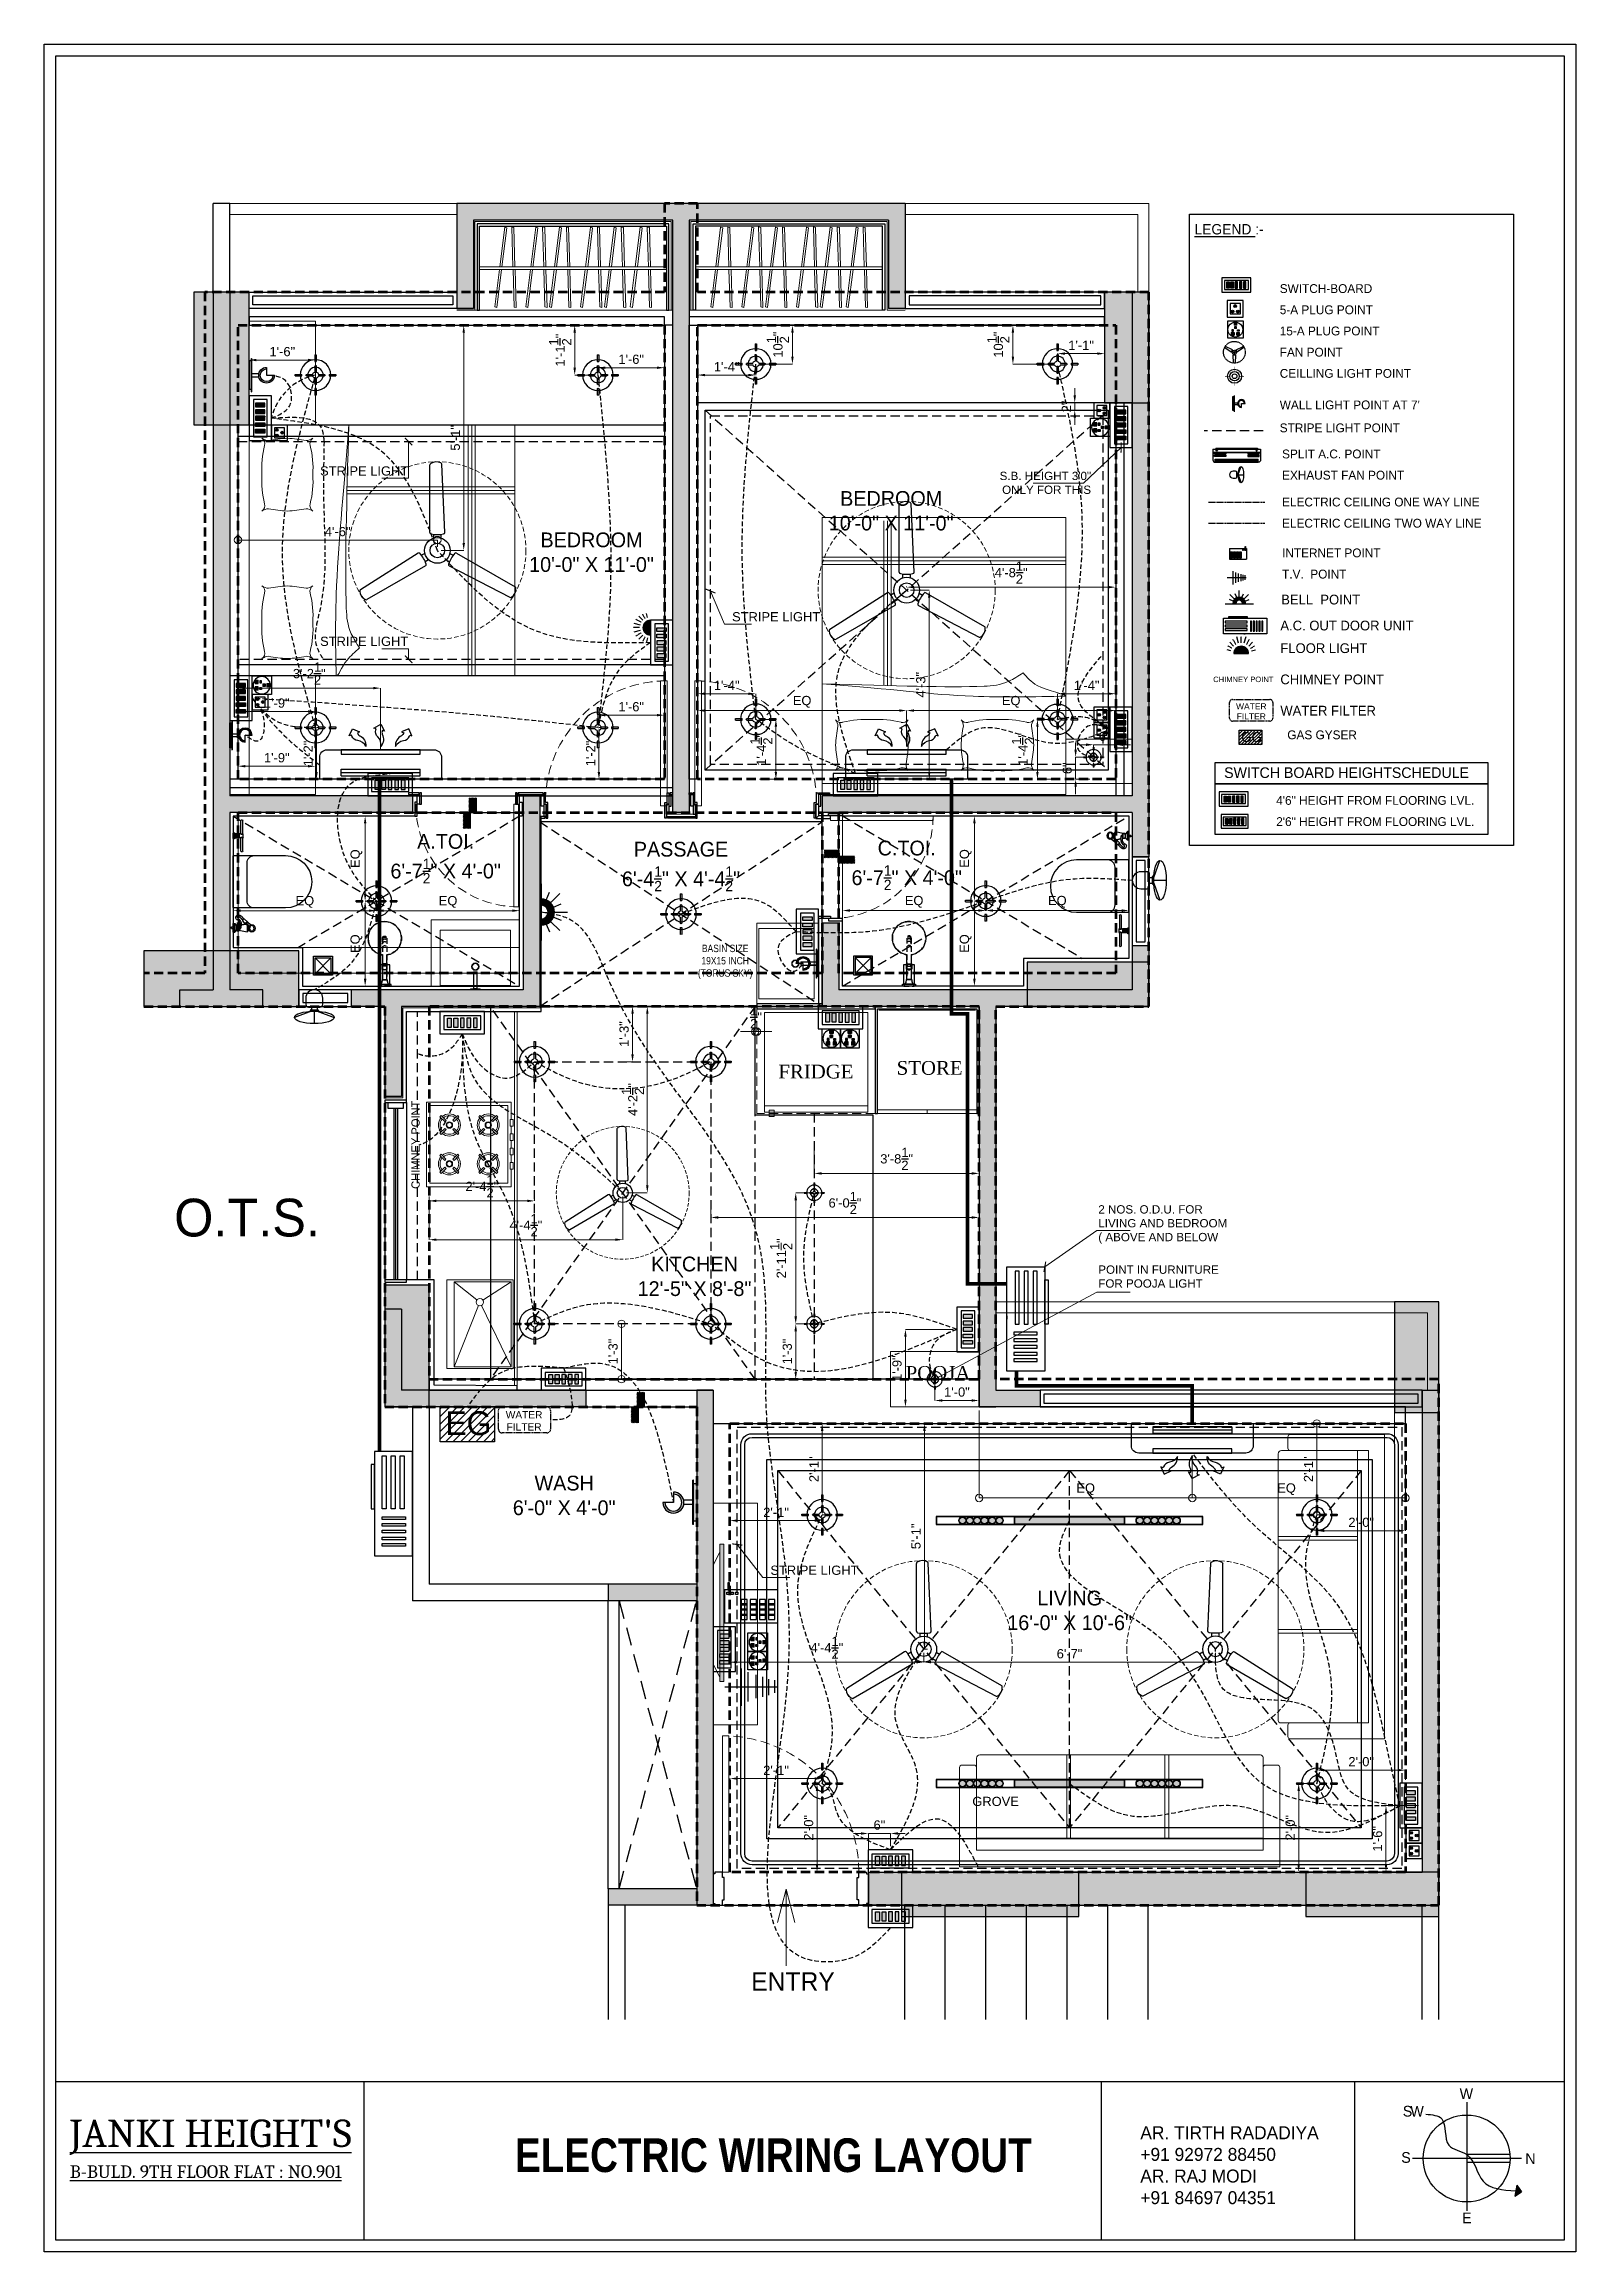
# Model space of a CAD drawing. Header units: inches. Extents: x 50354 to 53215, y -7830 to -6529.
# Drawn here: x 52800 to 53215, y -7173 to -6575 of the extents above; entities that cross this region are included whole.
import ezdxf

# ---------------------------------------------------------------- set-up
doc = ezdxf.new("R2010")
doc.units = ezdxf.units.IN
doc.header["$MEASUREMENT"] = 0
doc.header["$PDMODE"] = 2
for name, pattern in [('DASHED', [0.75, 0.5, -0.25]), ('DASHED2', [0.375, 0.25, -0.125]), ('HIDDEN', [0.375, 0.25, -0.125]), ('HIDDEN2', [0.1875, 0.125, -0.0625]), ('XR_ID 1F_FUR$0$XR_1F FURN$0$HIDDEN', [0.375, 0.25, -0.125])]:
    doc.linetypes.add(name, pattern=pattern)
for name, color, linetype, lineweight in [('01_AR_door', 253, 'Continuous', 13), ('01_AR_furn', 32, 'Continuous', 9), ('DIM', 7, 'Continuous', 18), ('door', 251, 'Continuous', 9), ('FLOORING', 213, 'Continuous', 15), ('FUR', 252, 'Continuous', 18), ('INTEROR', 252, 'Continuous', 20), ('LVL.', 5, 'Continuous', 35), ('SK COLUMN', 7, 'Continuous', 30), ('wall', 7, 'Continuous', 30)]:
    doc.layers.add(name, color=color, linetype=linetype, lineweight=lineweight)
for name, color, linetype in [('A-ST-02 HATCH', 7, 'Continuous'), ('BEAM', 6, 'DASHED'), ('CEILING', 7, 'Continuous'), ('CILINNG', 3, 'Continuous'), ('d-w', 250, 'Continuous'), ('DRAINAGE', 6, 'Continuous'), ('ELE. TEXT', 7, 'Continuous'), ('electriacl', 20, 'Continuous'), ('ELETRICAL', 6, 'Continuous'), ('granite', 16, 'Continuous'), ('TEXT', 7, 'Continuous'), ('TITLE', 7, 'Continuous'), ('WIN..', 135, 'Continuous'), ('WINDOW', 5, 'Continuous'), ('XR_ID 1F_FUR$0$A-SANI-FIX', 134, 'Continuous')]:
    doc.layers.add(name, color=color, linetype=linetype)
doc.layers.add('FUNITURE', color=7, linetype='Continuous', lineweight=15, true_color=0x7d7673)
doc.styles.add('ARIAL', font='arial.ttf')
doc.styles.add('CENTG', font='GOTHIC.TTF')
doc.styles.get("Standard").update_dxf_attribs({"font": 'ARLRDBD.TTF', "height": 3})
doc.dimstyles.new('dim01', dxfattribs={"dimtxt": 5.5, "dimasz": 4, "dimexe": 0, "dimexo": 1, "dimgap": 1, "dimtad": 1, "dimzin": 3, "dimdsep": 46, "dimlunit": 4, "dimtxsty": 'ARIAL', "dimblk": 'ARCHTICK', "dimcen": 4, "dimclrd": 250, "dimclre": 252, "dimclrt": 1, "dimadec": 0, "dimazin": 0, "dimtfac": 1, "dimtix": 1, "dimtmove": 2, "dimatfit": 3, "dimldrblk": 'ARCHTICK', "dimfxl": 1, "dimtolj": 1, "dimtzin": 0, "dimlwd": -1, "dimlwe": -1, "dimarcsym": 0})
doc.dimstyles.new('working', dxfattribs={"dimscale": 0.75, "dimtxt": 4.5, "dimasz": 2.5, "dimexe": 1, "dimexo": 0, "dimgap": 0.25, "dimtad": 0, "dimzin": 0, "dimlunit": 4, "dimtxsty": 'Standard', "dimblk": 'ARCHTICK', "dimcen": 3, "dimdle": 1.5, "dimclrd": 7, "dimclre": 7, "dimclrt": 256, "dimadec": 0, "dimazin": 0, "dimtfac": 1, "dimtmove": 0, "dimatfit": 3, "dimfxl": 1, "dimtolj": 1, "dimlwd": 0, "dimlwe": 0, "dimarcsym": 0})

msp = doc.modelspace()

# ---------------------------------------------------------------- texts
at = {"color": 1, "style": 'CENTG'}
for s, p in [('S', (53167.76335, -7136.26774)), ('W', (53169.81888, -7136.27875))]:
    msp.add_text(s, height=2.89882, dxfattribs=at).set_placement(p)
at = {"style": 'CENTG'}
for s, p in [('W', (53183.16656, -7131.50328)), ('S', (53167.35427, -7148.80492)), ('N', (53200.94438, -7149.09203)), ('E', (53183.84253, -7165.17242))]:
    msp.add_text(s, height=2.89882, dxfattribs=at).set_placement(p)
at = {"layer": 'CEILING', "insert": (53096.67635, -7138.90195), "char_height": 3.515625, "width": 85.1643151, "attachment_point": 1}
msp.add_mtext('AR. TIRTH RADADIYA\\P+91 92972 88450\\PAR. RAJ MODI \\P+91 84697 04351', dxfattribs=at)
at = {"layer": 'ELE. TEXT', "attachment_point": 1}
for s, insert, char_height in [('SWITCH-BOARD', (53134.44203, -6639.92318), 2.3925314), ('5-A PLUG POINT', (53134.44203, -6645.66526), 2.3925314), ('15-A PLUG POINT', (53134.44203, -6651.40733), 2.3925314), ('FAN POINT', (53134.44203, -6657.14941), 2.392531), ('CEILLING LIGHT POINT', (53134.44203, -6662.89149), 2.3925314), ('SPLIT A.C. POINT', (53135.0771, -6684.72268), 2.3925314), ('EXHAUST FAN POINT', (53135.0771, -6690.46476), 2.3925314), ('ELECTRIC CEILING ONE WAY LINE', (53135.0771, -6697.7412), 2.3925314), ('ELECTRIC CEILING TWO WAY LINE', (53135.0771, -6703.48328), 2.3925314), ('INTERNET POINT', (53135.0771, -6711.51846), 2.3925314), ('T.V.  POINT', (53135.0771, -6717.26054), 2.3925314), ('BELL  POINT', (53134.84456, -6724.04098), 2.6387737), ('A.C. OUT DOOR UNIT', (53134.61202, -6731.07373), 2.6387737), ('FLOOR LIGHT', (53134.61202, -6737.20309), 2.6387737), ('CHIMNEY POINT', (53134.61202, -6745.65614), 2.6387737), ('WATER FILTER', (53134.61202, -6754.12603), 2.6387737), ('GAS GYSER', (53136.4927, -6760.80097), 2.392531), ('4\'6" HEIGHT FROM FLOORING LVL.', (53133.48565, -6778.56518), 2.3925314), ('2\'6" HEIGHT FROM FLOORING LVL.', (53133.48565, -6784.30726), 2.3925314)]:
    msp.add_mtext(s, dxfattribs=dict(at, insert=insert, char_height=char_height))
at = {"layer": 'ELE. TEXT', "char_height": 2.3925314, "width": 40.3762591, "attachment_point": 1}
for s, insert in [("WALL LIGHT POINT AT 7'", (53134.44203, -6671.43418)), ('STRIPE LIGHT POINT ', (53134.44203, -6677.65313))]:
    msp.add_mtext(s, dxfattribs=dict(at, insert=insert))
at = {"layer": 'ELE. TEXT', "color": 0, "ltscale": 7, "char_height": 2.5}
for s, insert, attachment_point in [('{\\fArial Baltic|b0|i0|c0|p34; STRIPE LIGHT}', (52873.51659, -6689.26512), 1), ('{\\fArial Baltic|b0|i0|c0|p34; STRIPE LIGHT}', (53009.9587, -6728.76403), 3), ('{\\fArial Baltic|b0|i0|c0|p34; STRIPE LIGHT}', (52873.51659, -6737.95388), 7), ('{\\fArial Baltic|b0|i0|c0|p34; STRIPE LIGHT}', (53020.33239, -6987.03203), 3), ('{\\fArial Baltic|b0|i0|c0|p34;GROVE}', (53051.16759, -7049.65856), 1)]:
    msp.add_mtext(s, dxfattribs=dict(at, insert=insert, attachment_point=attachment_point))
at = {"layer": 'ELE. TEXT', "color": 0, "ltscale": 7, "char_height": 2.25}
for s, insert, width, attachment_point in [('\\pxi-3,l4,t4;{\\fArial Baltic|b0|i0|c0|p34;S.B.^IHEIGHT 3\'0"\\PONLY FOR THIS}', (53083.33485, -6690.73219), 35.6839487, 3), ('{\\fArial Baltic|b0|i0|c0|p34;2 NOS. O.D.U. FOR LIVING AND BEDROOM ( ABOVE AND BELOW}', (53085.29341, -6889.41399), 35.6839487, 1), ('{\\fArial Baltic|b0|i0|c0|p34;POINT IN FURNITURE\\PFOR POOJA LIGHT}', (53085.29341, -6905.73193), 32.2428377, 1)]:
    msp.add_mtext(s, dxfattribs=dict(at, insert=insert, width=width, attachment_point=attachment_point))
at = {"layer": 'ELE. TEXT', "color": 5, "ltscale": 7, "insert": (53116.41949, -6746.22861), "char_height": 1.4864859, "attachment_point": 1}
msp.add_mtext('{\\C5;CHIMNEY POINT}', dxfattribs=at)
at = {"layer": 'ELE. TEXT', "color": 5, "insert": (53119.3758, -6770.80887), "char_height": 2.8710376, "attachment_point": 1}
msp.add_mtext('SWITCH BOARD HEIGHTSCHEDULE', dxfattribs=at)
at = {"layer": 'ELE. TEXT', "color": 5, "ltscale": 7, "insert": (52899.22429, -6884.98524), "char_height": 2.25, "attachment_point": 1, "rotation": 90}
msp.add_mtext('{\\C5;CHIMNEY POINT}', dxfattribs=at)
at = {"layer": 'ELETRICAL', "color": 135, "linetype": 'DASHED2', "lineweight": 30, "attachment_point": 3, "rotation": 0.00461113, "style": 'ARIAL'}
for insert, char_height, width in [((53130.73672, -6753.44747, -4647.81348), 1.6378946, 7.995808), ((52934.55843, -6945.19405), 1.9706619, 9.6202984)]:
    msp.add_mtext('\\A1;\\pxqc;WATER\\PFILTER', dxfattribs=dict(at, insert=insert, char_height=char_height, width=width))
at = {"layer": 'INTEROR', "color": 0, "attachment_point": 1}
for s, insert, char_height, width in [('\\pxqc;{\\fArial Narrow|b0|i0|c0|p34;BASIN SIZE\\P19X15 INCH \\P(TORUS SKY)}', (52964.77463, -6818.84857), 2, 38.8783504), ('{\\fSylfaen|b0|i0|c0|p18;STORE}', (53030.68087, -6850.35258), 3.7310949, 20.9231069)]:
    msp.add_mtext(s, dxfattribs=dict(at, insert=insert, char_height=char_height, width=width))
at = {"layer": 'TEXT', "ltscale": 20, "attachment_point": 5}
for s, width, gutter_width, insert, char_height in [('BEDROOM \\P10\'-0" X 11\'-0"', 36.9601878, 1.15, (53029.18344, -6701.32444), 4), ('BEDROOM \\P10\'-0" X 11\'-0"', 36.9601878, 1.15, (52948.00631, -6712.55013), 4), ('\\A1;A.TOI. \\P6\'-7{\\H0.7x;\\S1/2;}" X 4\'-0"', 32.5392622, 1.15, (52908.50148, -6795.55742), 4), ('\\A1;PASSAGE \\P6\'-4{\\H0.7x;\\S1/2;}" X 4\'-4{\\H0.7x;\\S1/2;}"', 34.6481824, 1.15, (52972.25219, -6797.66907), 4), ('\\A1;C.TOI. \\P6\'-7{\\H0.7x;\\S1/2;}" X 4\'-0"', 33.63155, 1.15, (53033.39757, -6797.361), 4), ('\\A1;O.T.S.', 53.7953136, 2.93854, (52854.6968, -6892.8343), 10.221008), ('KITCHEN \\P12\'-5" X 8\'-8"', 33.6952649, 1.15, (52975.91546, -6908.6982), 4), ('\\A1;WASH \\P6\'-0" X 4\'-0"', 32.5392622, 1.15, (52940.60533, -6968.05013), 4), ('LIVING \\P16\'-0" X 10\'-6"', 36.9601878, 1.15, (53077.52633, -6999.18941), 4), ('\\A1;ENTRY', 15.2859021, 1.15, (53002.58158, -7099.68209), 5)]:
    msp.add_mtext_dynamic_manual_height_columns(s, width=width, gutter_width=gutter_width, heights=[0], dxfattribs=dict(at, insert=insert, char_height=char_height))
at = {"layer": 'TEXT', "insert": (52927.2843, -7142.17551), "char_height": 9.128043, "attachment_point": 1}
msp.add_mtext_dynamic_manual_height_columns('{\\fSwis721 Cn BT|b1|i0|c0|p34;ELECTRIC WIRING LAYOUT}', width=325.7514473, gutter_width=798.60234, heights=[0], dxfattribs=at)
at = {"layer": 'TITLE', "insert": (53111.3494, -6623.64128), "char_height": 2.8033216, "attachment_point": 1}
msp.add_mtext('{\\LLEGEND} :-', dxfattribs=at)
at = {"layer": 'WIN..', "color": 5, "insert": (52806.68551, -7137.09201), "char_height": 7.4334777, "width": 181.6828666, "attachment_point": 1}
msp.add_mtext("{\\fCambria|b0|i0|c0|p18;\\LJANKI HEIGHT'S\\P\\H0.45735x;B-BULD. 9TH FLOOR FLAT : NO.901}", dxfattribs=at)

# ---------------------------------------------------------------- blocks, each defined once
blk = doc.blocks.new('A$C8c215404')
at = {"layer": '01_AR_furn', "color": 250, "lineweight": 5}
for points in [[(-45.15, -11.02), (-43.82, -0.25), (-43.27, -0.43), (-44.58, -11.02)], [(-41.59, -11.06), (-41.9, -0.21), (-41.33, -0.32), (-41.03, -11.05)], [(-36.74, -11.04), (-35.41, -0.27), (-34.87, -0.45), (-36.18, -11.04)], [(-33.23, -11.03), (-33.54, -0.19), (-32.97, -0.29), (-32.67, -11.03)], [(-30.32, -11.02), (-28.99, -0.25), (-28.44, -0.43), (-29.75, -11.02)], [(-26.76, -11.06), (-27.07, -0.21), (-26.5, -0.32), (-26.19, -11.05)], [(-21.91, -11.04), (-20.58, -0.27), (-20.03, -0.45), (-21.34, -11.04)], [(-18.4, -11.03), (-18.71, -0.19), (-18.14, -0.29), (-17.84, -11.03)], [(-15.49, -11.02), (-14.16, -0.25), (-13.61, -0.43), (-14.92, -11.02)], [(-11.93, -11.06), (-12.24, -0.21), (-11.67, -0.32), (-11.36, -11.05)], [(-8.45, -11.02), (-7.12, -0.25), (-6.57, -0.43), (-7.88, -11.02)], [(-4.9, -11.06), (-5.2, -0.21), (-4.64, -0.32), (-4.33, -11.05)], [(-44.66, -11.71), (-45.94, -21.97), (-46.49, -21.78), (-45.23, -11.71)], [(-41.01, -11.75), (-40.71, -22), (-41.28, -21.89), (-41.57, -11.75)], [(-36.25, -11.73), (-37.53, -21.99), (-38.08, -21.8), (-36.82, -11.73)], [(-32.65, -11.72), (-32.35, -21.97), (-32.92, -21.86), (-33.22, -11.72)], [(-29.83, -11.71), (-31.11, -21.97), (-31.66, -21.78), (-30.39, -11.71)], [(-26.18, -11.75), (-25.88, -22), (-26.45, -21.89), (-26.74, -11.75)], [(-21.42, -11.73), (-22.7, -21.99), (-23.25, -21.8), (-21.99, -11.73)], [(-17.82, -11.72), (-17.52, -21.97), (-18.09, -21.86), (-18.38, -11.72)], [(-14.99, -11.71), (-16.28, -21.97), (-16.83, -21.78), (-15.56, -11.71)], [(-11.35, -11.75), (-11.05, -22), (-11.62, -21.89), (-11.91, -11.75)], [(-7.96, -11.71), (-9.24, -21.97), (-9.79, -21.78), (-8.53, -11.71)], [(-4.31, -11.75), (-4.02, -22), (-4.59, -21.89), (-4.88, -11.75)]]:
    blk.add_lwpolyline(points, dxfattribs=at)
at = {"layer": '01_AR_furn'}
blk.add_lwpolyline([(-50.62, -11.02), (0, -11.01), (0, -11.7), (-50.62, -11.71)], close=True, dxfattribs=at)
blk = doc.blocks.new('A$Ccdb0d0b3')
at = {"layer": 'XR_ID 1F_FUR$0$A-SANI-FIX', "lineweight": 0}
for p, q in [((11.43, 9), (11.43, 10)), ((15.79, 9.92), (11.43, 9.92)), ((11.43, 9.08), (15.79, 9.08)), ((15.79, 10), (15.92, 10)), ((15.79, 9.01), (15.92, 9.01)), ((16.17, 11), (15.92, 10.75)), ((16.17, 8), (15.92, 8.25)), ((16.17, 8), (16.17, 11))]:
    blk.add_line(p, q, dxfattribs=at)
for points in [[(15, 19), (15, 0), (0, 0), (0, 19)], [(11.35, 10), (11.35, 9), (15.79, 9), (15.79, 10)]]:
    blk.add_lwpolyline(points, close=True, dxfattribs=at)
for points in [[(16.17, 11), (15.92, 10.75), (15.92, 9.5)], [(16.17, 8), (15.92, 8.25), (15.92, 9.5)]]:
    blk.add_lwpolyline(points, dxfattribs=at)
for radius in [1, 0.84]:
    blk.add_circle((9.9, 9.5), radius, dxfattribs=at)
blk = doc.blocks.new('XR_ID 1F_FUR$0$XR_1F FURN$0$1300AX422$0$02')
blk.add_wipeout([(-58, -20), (-85, -26), (-65, -48), (-65, -49), (-65, -50), (-66, -52), (-65, -53), (-65, -53), (-64, -54), (-64, -55), (-63, -55), (-62, -56), (-62, -57), (-61, -58), (-60, -59), (-60, -59), (-59, -60), (-58, -61), (-58, -62), (-57, -62), (-56, -63), (-55, -64), (-55, -64), (-54, -65), (-53, -66), (-52, -67), (-52, -68), (-51, -68), (-50, -69), (-50, -70), (-49, -70), (-49, -71), (-48, -72), (-47, -72), (-46, -73), (-46, -74), (-45, -74), (-44, -75), (-43, -75), (-43, -75), (-42, -76), (-41, -76), (-41, -76), (-40, -76), (-39, -76), (-38, -76), (-37, -76), (-36, -76), (-36, -76), (-35, -76), (-34, -76), (-34, -76), (-33, -76), (-33, -75), (-32, -75), (-32, -74), (-31, -74), (-31, -73), (-31, -73), (-31, -72), (-31, -72), (-31, -70), (-31, -69), (-31, -69), (-31, -68), (-31, -68), (-30, -67), (-30, -67), (-31, -67), (-31, -66), (-31, -65), (-32, -65), (-32, -64), (-33, -64), (-33, -63), (-33, -63), (-34, -63), (-35, -63), (-35, -63), (-36, -63), (-37, -62), (-37, -62), (-38, -61), (-39, -61), (-40, -60), (-40, -60), (-40, -60), (-41, -59), (-42, -58), (-43, -58), (-43, -57), (-44, -57), (-45, -56), (-46, -55), (-46, -54), (-47, -53), (-47, -53), (-48, -52), (-49, -50), (-50, -49), (-51, -48), (-52, -47), (-52, -46), (-53, -45), (-53, -44), (-54, -43), (-54, -43), (-54, -42), (-55, -41), (-55, -40), (-55, -39), (-56, -38), (-56, -37), (-56, -36), (-57, -35), (-57, -34), (-57, -33), (-58, -29), (-58, -26), (-58, -24), (-58, -22)])
blk.add_wipeout([(0, 4), (0, 30), (-10, 30), (-25, 13), (-25, 13), (-28, 16), (-39, 16), (-95, 28), (-102, 20), (-102, -11), (-107, -5), (-107, -3), (-107, -2), (-106, 1), (-106, 3), (-106, 5), (-106, 7), (-107, 10), (-107, 12), (-108, 14), (-110, 17), (-111, 20), (-113, 22), (-115, 24), (-117, 26), (-119, 27), (-122, 28), (-124, 29), (-126, 29), (-126, 29), (-128, 29), (-131, 29), (-133, 28), (-134, 28), (-136, 27), (-138, 26), (-139, 26), (-140, 25), (-141, 24), (-142, 22), (-143, 21), (-145, 20), (-145, 19), (-146, 17), (-147, 16), (-147, 14), (-148, 13), (-148, 11), (-149, 9), (-149, 8), (-149, 7), (-149, 5), (-149, 4), (-149, 2), (-149, 1), (-149, -1), (-149, -3), (-149, -4), (-148, -5), (-148, -7), (-147, -8), (-147, -10), (-146, -11), (-146, -12), (-145, -13), (-144, -14), (-143, -16), (-142, -16), (-141, -18), (-140, -19), (-139, -20), (-137, -20), (-136, -21), (-135, -22), (-133, -22), (-132, -22), (-130, -23), (-128, -23), (-126, -23), (-124, -23), (-122, -22), (-120, -21), (-119, -21), (-100, -37), (-100, -39), (-77, -60), (-76, -60), (-75, -60), (-74, -59), (-74, -59), (-73, -61), (-71, -63), (-69, -64), (-67, -67), (-65, -70), (-63, -72), (-60, -75), (-58, -78), (-56, -80), (-51, -84), (-48, -85), (-47, -86), (-43, -88), (-40, -88), (-37, -88), (-33, -88), (-30, -87), (-27, -86), (-25, -84), (-23, -83), (-21, -81), (-20, -79), (-19, -76), (-18, -75), (-18, -72), (-17, -69), (-18, -66), (-19, -63), (-20, -61), (-22, -58), (-24, -56), (-27, -55), (-30, -53), (-32, -53), (-33, -52), (-35, -52), (-37, -50), (-39, -47), (-40, -46), (-42, -44), (-44, -40), (-46, -36), (-47, -33), (-47, -31), (-48, -26), (-48, -23), (-48, -22), (-48, -19), (-48, -18), (-39, -16), (-28, -16), (-25, -13), (-25, -12), (-10, -30), (0, -30)])
for p, q in [((-95, 28), (-102, 20)), ((-95, 28), (-102, 20)), ((-102, 20), (-102, -20)), ((-102, -20), (-102, 20)), ((-39, 16), (-95, 28)), ((-39, 16), (-95, 28)), ((-95, -28), (-95, 27)), ((-53, -3), (-53, 0)), ((-43, -5), (-43, 0)), ((-28, 16), (-42, 16)), ((-42, -16), (-42, 16)), ((-42, 16), (-28, 16)), ((-42, 16), (-28, 16)), ((-42, -13), (-42, 13)), ((-39, -16), (-39, 16)), ((-25, 13), (-28, 16)), ((-28, 16), (-25, 13)), ((-28, 16), (-25, 13)), ((-10, 30), (-25, 13)), ((-10, 30), (-25, 13)), ((-25, 6), (-25, 13)), ((-25, 13), (-25, -13)), ((-10, 30), (-10, -30)), ((-10, -30), (-10, 30)), ((0, 30), (-10, 30)), ((0, 30), (-10, 30)), ((-10, 30), (0, 30)), ((0, -30), (0, 30)), ((0, 30), (0, -30)), ((0, -30), (0, 30)), ((0, 30), (0, -30)), ((13, 4), (0, 4)), ((13, 4), (13, -6)), ((-119, -21), (-100, -37)), ((-119, -21), (-119, -22)), ((-119, -22), (-118, -22)), ((-118, -22), (-117, -23)), ((-117, -23), (-116, -24)), ((-117, -23), (-117, -23)), ((-116, -24), (-115, -24)), ((-115, -24), (-115, -25)), ((-115, -25), (-114, -26)), ((-114, -26), (-112, -27)), ((-112, -27), (-111, -28)), ((-111, -28), (-109, -30)), ((-109, -30), (-108, -31)), ((-108, -31), (-106, -32)), ((-107, -5), (-107, -5)), ((-89, -24), (-107, -5)), ((-107, -5), (-106, -6)), ((-106, -6), (-106, -7)), ((-106, -7), (-105, -7)), ((-106, -32), (-104, -34)), ((-105, -7), (-105, -8)), ((-105, -8), (-104, -8)), ((-104, -8), (-103, -9)), ((-104, -34), (-103, -35)), ((-103, -9), (-103, -10)), ((-103, -10), (-100, -12)), ((-103, -35), (-101, -36)), ((-102, -20), (-95, -28)), ((-95, -28), (-102, -20)), ((-101, -36), (-101, -37)), ((-101, -37), (-100, -37)), ((-100, -12), (-98, -15)), ((-100, -37), (-100, -39)), ((-100, -37), (-99, -38)), ((-100, -37), (-100, -37)), ((-100, -38), (-100, -38)), ((-100, -38), (-100, -38)), ((-100, -38), (-100, -38)), ((-100, -38), (-100, -38)), ((-100, -39), (-100, -38)), ((-100, -39), (-77, -60)), ((-100, -39), (-100, -39)), ((-100, -39), (-100, -39)), ((-100, -39), (-100, -39)), ((-100, -39), (-100, -39)), ((-99, -40), (-100, -39)), ((-99, -38), (-98, -39)), ((-99, -38), (-99, -38)), ((-99, -40), (-99, -40)), ((-99, -40), (-99, -40)), ((-99, -40), (-99, -40)), ((-99, -40), (-99, -40)), ((-98, -40), (-99, -40)), ((-77, -60), (-99, -40)), ((-98, -15), (-96, -17)), ((-98, -39), (-98, -39)), ((-97, -39), (-98, -39)), ((-98, -39), (-97, -39)), ((-98, -39), (-98, -39)), ((-98, -40), (-98, -40)), ((-98, -41), (-98, -40)), ((-97, -41), (-98, -41)), ((-97, -39), (-97, -39)), ((-97, -39), (-97, -39)), ((-97, -39), (-97, -39)), ((-97, -39), (-97, -39)), ((-97, -41), (-97, -41)), ((-97, -41), (-97, -41)), ((-96, -41), (-97, -41)), ((-96, -17), (-93, -20)), ((-96, -39), (-96, -39)), ((-96, -39), (-96, -39)), ((-96, -39), (-96, -39)), ((-95, -39), (-96, -39)), ((-96, -40), (-96, -41)), ((-95, -40), (-96, -40)), ((-95, -28), (-58, -20)), ((-58, -20), (-95, -28)), ((-94, -38), (-95, -38)), ((-95, -39), (-95, -39)), ((-95, -39), (-95, -39)), ((-95, -40), (-95, -40)), ((-94, -40), (-95, -40)), ((-94, -38), (-94, -38)), ((-93, -38), (-94, -38)), ((-94, -40), (-94, -40)), ((-94, -40), (-94, -40)), ((-94, -40), (-94, -40)), ((-93, -40), (-94, -40)), ((-93, -20), (-91, -22)), ((-93, -37), (-93, -38)), ((-92, -37), (-93, -37)), ((-93, -38), (-93, -38)), ((-93, -39), (-93, -40)), ((-92, -39), (-93, -39)), ((-91, -36), (-92, -37)), ((-92, -37), (-92, -37)), ((-92, -37), (-92, -37)), ((-91, -39), (-92, -39)), ((-91, -22), (-89, -24)), ((-91, -36), (-91, -36)), ((-90, -36), (-91, -36)), ((-91, -38), (-91, -39)), ((-91, -38), (-91, -38)), ((-91, -38), (-91, -38)), ((-90, -38), (-91, -38)), ((-90, -35), (-90, -36)), ((-89, -35), (-90, -35)), ((-89, -37), (-90, -38)), ((-90, -38), (-90, -38)), ((-85, -26), (-89, -24)), ((-89, -24), (-88, -26)), ((-89, -34), (-89, -35)), ((-88, -34), (-89, -34)), ((-89, -35), (-89, -35)), ((-89, -35), (-89, -35)), ((-89, -37), (-89, -37)), ((-88, -37), (-89, -37)), ((-88, -24), (-88, -25)), ((-88, -24), (-88, -24)), ((-88, -25), (-87, -25)), ((-88, -25), (-88, -25)), ((-88, -26), (-86, -27)), ((-88, -33), (-88, -34)), ((-87, -33), (-88, -33)), ((-87, -35), (-88, -36)), ((-88, -36), (-88, -37)), ((-88, -36), (-88, -36)), ((-88, -36), (-88, -36)), ((-88, -37), (-88, -37)), ((-87, -32), (-87, -33)), ((-87, -32), (-87, -32)), ((-86, -32), (-87, -32)), ((-86, -34), (-87, -35)), ((-87, -35), (-87, -35)), ((-86, -25), (-86, -26)), ((-86, -25), (-86, -25)), ((-86, -25), (-86, -25)), ((-86, -26), (-85, -26)), ((-86, -27), (-86, -28)), ((-86, -28), (-85, -29)), ((-86, -28), (-86, -28)), ((-86, -28), (-86, -28)), ((-86, -28), (-86, -28)), ((-86, -28), (-86, -28)), ((-86, -29), (-86, -30)), ((-86, -29), (-86, -29)), ((-85, -29), (-86, -29)), ((-86, -30), (-86, -31)), ((-86, -30), (-86, -30)), ((-86, -31), (-86, -32)), ((-86, -31), (-86, -31)), ((-86, -31), (-86, -31)), ((-86, -33), (-86, -34)), ((-86, -33), (-86, -33)), ((-86, -33), (-86, -33)), ((-85, -33), (-86, -33)), ((-86, -34), (-86, -34)), ((-78, -33), (-85, -26)), ((-85, -26), (-85, -27)), ((-85, -26), (-85, -26)), ((-85, -26), (-85, -26)), ((-85, -26), (-65, -48)), ((-85, -27), (-84, -28)), ((-85, -27), (-85, -27)), ((-85, -31), (-85, -32)), ((-84, -31), (-85, -31)), ((-85, -32), (-85, -33)), ((-85, -32), (-85, -32)), ((-84, -28), (-84, -29)), ((-84, -28), (-84, -28)), ((-84, -28), (-84, -28)), ((-84, -28), (-84, -28)), ((-84, -29), (-84, -30)), ((-84, -29), (-84, -29)), ((-84, -30), (-84, -31)), ((-84, -30), (-84, -30)), ((-84, -30), (-84, -30)), ((-84, -30), (-84, -30)), ((-73, -60), (-74, -59)), ((-72, -61), (-73, -60)), ((-71, -63), (-72, -61)), ((-69, -64), (-71, -63)), ((-65, -48), (-70, -43)), ((-68, -66), (-69, -64)), ((-67, -67), (-68, -66)), ((-66, -68), (-67, -67)), ((-65, -48), (-66, -52)), ((-66, -52), (-65, -52)), ((-65, -70), (-66, -68)), ((-65, -52), (-65, -53)), ((-65, -52), (-65, -52)), ((-65, -53), (-64, -54)), ((-64, -71), (-65, -70)), ((-64, -54), (-63, -55)), ((-64, -54), (-64, -54)), ((-63, -72), (-64, -71)), ((-63, -55), (-62, -56)), ((-62, -73), (-63, -72)), ((-62, -56), (-61, -57)), ((-61, -75), (-62, -73)), ((-61, -57), (-61, -59)), ((-61, -59), (-60, -60)), ((-60, -76), (-61, -75)), ((-60, -60), (-59, -60)), ((-58, -78), (-60, -76)), ((-59, -60), (-58, -61)), ((-58, -61), (-57, -62)), ((-56, -80), (-58, -78)), ((-57, -62), (-56, -63)), ((-56, -63), (-55, -64)), ((-53, -82), (-56, -80)), ((-55, -64), (-54, -65)), ((-54, -65), (-52, -67)), ((-51, -84), (-53, -82)), ((-52, -67), (-51, -68)), ((-51, -68), (-50, -69)), ((-48, -85), (-51, -84)), ((-50, -69), (-49, -70)), ((-49, -70), (-48, -72)), ((-39, -16), (-48, -18)), ((-48, -18), (-39, -16)), ((-48, -72), (-47, -73)), ((-46, -87), (-48, -85)), ((-47, -73), (-46, -74)), ((-46, -74), (-44, -75)), ((-43, -88), (-46, -87)), ((-44, -75), (-43, -75)), ((-44, -75), (-44, -75)), ((-43, -75), (-42, -76)), ((-40, -88), (-43, -88)), ((-42, -16), (-28, -16)), ((-42, -16), (-28, -16)), ((-42, -16), (-28, -16)), ((-42, -76), (-41, -76)), ((-42, -76), (-42, -76)), ((-41, -76), (-40, -76)), ((-40, -60), (-40, -60)), ((-39, -60), (-40, -60)), ((-40, -76), (-39, -76)), ((-38, -88), (-40, -88)), ((-39, -61), (-39, -60)), ((-39, -61), (-39, -61)), ((-38, -61), (-39, -61)), ((-39, -76), (-37, -76)), ((-39, -76), (-39, -76)), ((-37, -62), (-38, -61)), ((-35, -88), (-38, -88)), ((-36, -62), (-37, -62)), ((-37, -76), (-36, -76)), ((-35, -63), (-36, -62)), ((-36, -76), (-35, -76)), ((-35, -63), (-35, -63)), ((-34, -63), (-35, -63)), ((-35, -76), (-34, -76)), ((-35, -76), (-35, -76)), ((-33, -88), (-35, -88)), ((-34, -52), (-33, -52)), ((-34, -63), (-34, -63)), ((-33, -63), (-34, -63)), ((-34, -76), (-33, -76)), ((-33, -52), (-32, -53)), ((-33, -63), (-33, -63)), ((-32, -64), (-33, -63)), ((-33, -75), (-32, -75)), ((-33, -76), (-33, -75)), ((-31, -87), (-33, -88)), ((-32, -53), (-31, -53)), ((-32, -65), (-32, -64)), ((-31, -66), (-32, -65)), ((-32, -75), (-31, -74)), ((-31, -53), (-29, -54)), ((-31, -66), (-31, -66)), ((-30, -67), (-31, -66)), ((-31, -68), (-30, -67)), ((-31, -69), (-31, -68)), ((-31, -70), (-31, -69)), ((-31, -71), (-31, -70)), ((-31, -72), (-31, -71)), ((-31, -72), (-31, -72)), ((-31, -72), (-31, -72)), ((-31, -73), (-31, -72)), ((-31, -73), (-31, -73)), ((-31, -74), (-31, -73)), ((-29, -87), (-31, -87)), ((-30, -67), (-30, -67)), ((-30, -67), (-30, -67)), ((-29, -54), (-27, -55)), ((-27, -86), (-29, -87)), ((-28, -16), (-25, -13)), ((-28, -16), (-25, -13)), ((-28, -16), (-25, -13)), ((-27, -55), (-24, -56)), ((-25, -84), (-27, -86)), ((-25, -13), (-25, -6)), ((-10, -30), (-25, -12)), ((-10, -30), (-25, -12)), ((-23, -83), (-25, -84)), ((-24, -56), (-22, -58)), ((-21, -81), (-23, -83)), ((-22, -58), (-20, -61)), ((-20, -78), (-21, -81)), ((-20, -61), (-19, -63)), ((-18, -75), (-20, -78)), ((-19, -63), (-18, -66)), ((-18, -66), (-17, -69)), ((-17, -69), (-18, -72)), ((-18, -72), (-18, -75)), ((0, -30), (-10, -30)), ((0, -30), (-10, -30)), ((0, -30), (-10, -30)), ((13, -6), (0, -6))]:
    blk.add_line(p, q)
for centre, radius, start, end in [((-48, 0), 5, 0, 180), ((-77, -48), 12.2, 271.711, 357.8096), ((-11, -23), 46.8, 154.4144, 232.1441), ((-11, -23), 36.8, 151.0789, 232.1441)]:
    blk.add_arc(centre, radius, start, end)
for major_axis, ratio in [((0, -26.1), 0.83), ((0, -20.9), 0.621951)]:
    blk.add_ellipse((-128, 3), major_axis=major_axis, ratio=ratio)
blk = doc.blocks.new('XR_ID 1F_FUR$0$XR_1F FURN$0$A$C2113426E')
for p, q in [((229, 56), (240, 71)), ((240, 71), (256, 88)), ((256, 88), (269, 98)), ((269, 98), (286, 106)), ((286, 106), (305, 112)), ((305, 112), (316, 114)), ((316, 114), (330, 115)), ((330, 115), (352, 113)), ((352, 113), (370, 108)), ((370, 108), (388, 99)), ((388, 99), (398, 92)), ((398, 92), (418, 74)), ((418, 74), (430, 57)), ((430, 57), (439, 37)), ((439, 37), (443, 17)), ((443, 17), (444, 9)), ((444, 9), (445, 0)), ((242, -74), (231, -59)), ((252, -85), (242, -74)), ((268, -97), (252, -85)), ((274, -101), (268, -97)), ((289, -107), (274, -101)), ((306, -113), (289, -107)), ((330, -115), (306, -113)), ((346, -114), (330, -115)), ((371, -107), (346, -114)), ((378, -104), (371, -107)), ((392, -97), (378, -104)), ((403, -88), (392, -97)), ((415, -77), (403, -88)), ((424, -66), (415, -77)), ((431, -55), (424, -66)), ((437, -41), (431, -55)), ((442, -26), (437, -41)), ((444, -12), (442, -26)), ((445, 0), (444, -12))]:
    blk.add_line(p, q)
at = {"linetype": 'XR_ID 1F_FUR$0$XR_1F FURN$0$HIDDEN', "ltscale": 150}
for centre in [(264, 0), (292, 0), (310, 0), (322, 0), (330, 0)]:
    blk.add_arc(centre, 15.3, 258.5968, 101.4032, dxfattribs=at)
at = {"linetype": 'Continuous'}
blk.add_wipeout([(0, -45), (12, -45), (12, -35), (148, -35), (148, -18), (153, -18), (153, 17), (148, 17), (148, 35), (12, 35), (12, 45), (0, 45)], dxfattribs=at)
for p, q in [((0, -36), (0, 36)), ((0, 36), (2, 34)), ((2, 34), (6, 31)), ((6, 31), (10, 29)), ((10, 29), (17, 25)), ((17, 25), (25, 21)), ((25, 21), (33, 19)), ((33, 19), (38, 18)), ((38, 18), (45, 17)), ((45, 17), (45, 15)), ((45, 15), (216, 15)), ((216, 15), (221, 39)), ((221, 39), (229, 56)), ((3, -34), (0, -36)), ((10, -28), (3, -34)), ((16, -25), (10, -28)), ((21, -23), (16, -25)), ((26, -21), (21, -23)), ((33, -19), (26, -21)), ((41, -18), (33, -19)), ((45, -18), (41, -18)), ((216, -15), (45, -15)), ((45, -15), (45, -18)), ((216, -18), (216, -15)), ((217, -25), (216, -18)), ((220, -36), (217, -25)), ((224, -46), (220, -36)), ((231, -59), (224, -46))]:
    blk.add_line(p, q)
at = {"linetype": 'XR_ID 1F_FUR$0$XR_1F FURN$0$HIDDEN', "ltscale": 150}
for p, q in [((0, 36), (0, -36)), ((45, -18), (45, 17)), ((330, 15), (45, 15)), ((45, 15), (45, -15)), ((330, -15), (45, -15))]:
    blk.add_line(p, q, dxfattribs=at)
at = {"linetype": 'Continuous'}
blk.add_line((138, 17), (138, -17), dxfattribs=at)
for points in [[(0, 45), (12, 45), (12, -45), (0, -45)], [(116, -18), (116, 17), (153, 17), (153, -18)]]:
    blk.add_lwpolyline(points, close=True, dxfattribs=at)
blk.add_lwpolyline([(148, -18), (148, -35), (12, -35), (12, 35), (148, 35), (148, 17)], dxfattribs=at)
at = {"linetype": 'XR_ID 1F_FUR$0$XR_1F FURN$0$HIDDEN', "ltscale": 150}
for centre, radius, start, end in [((48, 89), 71.2, 227.6536, 267.6083), ((133, 0), 15.3, 258.5968, 101.4032), ((330, 0), 115, 187.4947, 172.5053), ((48, -89), 71.2, 92.3917, 132.3464)]:
    blk.add_arc(centre, radius, start, end, dxfattribs=at)
at = {"linetype": 'Continuous'}
blk.add_arc((126, 0), 14.6, 131.1373, 228.8627, dxfattribs=at)
blk = doc.blocks.new('A$C2115f274')
at = {"layer": 'XR_ID 1F_FUR$0$A-SANI-FIX', "lineweight": 30, "xscale": 0.0393700787, "yscale": 0.0393700787, "zscale": 0.0393700787, "rotation": 180}
blk.add_blockref('XR_ID 1F_FUR$0$XR_1F FURN$0$A$C2113426E', (0, 0), dxfattribs=at)
blk = doc.blocks.new('A$C429F5545')
at = {"layer": 'FLOORING', "ltscale": 20}
h = blk.add_hatch(dxfattribs=at)
h.set_pattern_fill('ANSI31', color=256)
h.set_pattern_definition([(45, (-31983.55618, 2830.83705), (-0.08838834765, 0.08838834765), [])])
h.paths.add_polyline_path([(2, 1.78), (0.01, 1.78), (0, 0.78), (1.99, 0.78), (1.99, 1)])
h.paths.add_polyline_path([(4.15, 1), (1.99, 1), (1.99, 0), (4.15, 0)])
at = {"layer": 'FLOORING', "ltscale": 20, "const_width": 0.2}
blk.add_lwpolyline([(0, 1.78), (1.99, 1.78), (1.99, 1), (4.15, 1)], dxfattribs=at)
blk = doc.blocks.new('_ArchTick')
at = {"color": 0, "linetype": 'ByBlock', "const_width": 0.15}
blk.add_lwpolyline([(-0.5, -0.5), (0.5, 0.5)], dxfattribs=at)
blk = doc.blocks.new('XR_ID 1F_FUR$0$XR_1F FURN$0$Xref-Changing Room$0$FD_Square')
at = {"color": 15}
for p, q in [((-55, -55), (55, 55)), ((-55, 55), (55, -55))]:
    blk.add_line(p, q, dxfattribs=at)
blk.add_lwpolyline([(-65, -65), (-65, 65), (65, 65), (65, -65)], close=True)
blk.add_lwpolyline([(-55, -55), (-55, 55), (55, 55), (55, -55)], close=True, dxfattribs=at)
blk = doc.blocks.new('XR_ID 1F_FUR$0$XR_1F FURN$0$A$C70754DD9')
for p, q in [((178, 0), (-178, 0)), ((-180, -2), (-180, -360)), ((180, -360), (180, -2))]:
    blk.add_line(p, q)
blk.add_lwpolyline([(180, -360), (180, -145, 0.414214), (130, -95), (-130, -95, 0.414214), (-180, -145), (-180, -360, 1)], format="xyb", close=True)
for centre, radius, start, end in [((-178, -2), 2, 90, 180), ((178, -2), 2, 0, 90), ((0, -360), 180, 180, 0)]:
    blk.add_arc(centre, radius, start, end)
blk = doc.blocks.new('XR_ID 1F_FUR$0$XR_1F FURN$0$A$C698E198A')
at = {"linetype": 'Continuous'}
for p, q in [((18, 0), (-18, 0)), ((-13, -53), (-105, -53)), ((-13, -65), (-105, -65)), ((-20, 0), (20, 0)), ((-20, -7), (-20, -1)), ((-20, -1), (20, -1)), ((-20, -7), (20, -7)), ((-19, -8), (19, -8)), ((-13, -12), (13, -12)), ((-13, -13), (-13, -13)), ((-13, -13), (13, -13)), ((-13, -13), (-13, -13)), ((-13, -15), (-13, -16)), ((-13, -15), (-13, -15)), ((-13, -16), (-13, -16)), ((-13, -18), (-13, -19)), ((-13, -18), (-13, -18)), ((-13, -19), (-13, -19)), ((-13, -20), (-13, -21)), ((-13, -20), (-13, -20)), ((-13, -21), (-13, -21)), ((-13, -23), (-13, -24)), ((-13, -23), (-13, -23)), ((-13, -24), (-13, -24)), ((-13, -26), (-13, -27)), ((-13, -26), (-13, -26)), ((-13, -27), (-13, -27)), ((-13, -29), (-13, -30)), ((-13, -29), (-13, -29)), ((-13, -30), (-13, -30)), ((-13, -32), (-13, -33)), ((-13, -32), (-13, -32)), ((-13, -33), (-13, -33)), ((-13, -34), (-13, -35)), ((-13, -34), (-13, -34)), ((-13, -35), (-13, -35)), ((-13, -37), (-13, -38)), ((-13, -37), (-13, -37)), ((-13, -38), (-13, -38)), ((-13, -40), (-13, -41)), ((-13, -40), (-13, -40)), ((-13, -41), (-13, -41)), ((13, -43), (-13, -43)), ((-13, -43), (-13, -43)), ((-13, -43), (-13, -43)), ((13, -44), (-13, -44)), ((-13, -52), (-13, -44)), ((-13, -52), (-13, -52)), ((-13, -53), (-13, -53)), ((-13, -53), (-13, -66)), ((-13, -66), (-13, -66)), ((-13, -66), (-13, -66)), ((-13, -66), (-13, -67)), ((-13, -66), (-13, -67)), ((-13, -69), (-13, -67)), ((-13, -67), (-13, -67)), ((13, -69), (-13, -69)), ((-12, -12), (12, -12)), ((12, -43), (-12, -43)), ((12, -69), (-12, -69)), ((0, 0), (0, 0)), ((13, -13), (13, -13)), ((13, -13), (13, -13)), ((13, -15), (13, -16)), ((13, -15), (13, -15)), ((13, -16), (13, -16)), ((13, -18), (13, -19)), ((13, -18), (13, -18)), ((13, -19), (13, -19)), ((13, -20), (13, -21)), ((13, -20), (13, -20)), ((13, -21), (13, -21)), ((13, -23), (13, -24)), ((13, -23), (13, -23)), ((13, -24), (13, -24)), ((13, -26), (13, -27)), ((13, -26), (13, -26)), ((13, -27), (13, -27)), ((13, -29), (13, -30)), ((13, -29), (13, -29)), ((13, -30), (13, -30)), ((13, -32), (13, -33)), ((13, -32), (13, -32)), ((13, -33), (13, -33)), ((13, -34), (13, -35)), ((13, -34), (13, -34)), ((13, -35), (13, -35)), ((13, -37), (13, -38)), ((13, -37), (13, -37)), ((13, -38), (13, -38)), ((13, -40), (13, -41)), ((13, -40), (13, -40)), ((13, -41), (13, -41)), ((13, -43), (13, -43)), ((13, -43), (13, -43)), ((13, -52), (13, -44)), ((13, -53), (13, -52)), ((13, -52), (13, -52)), ((13, -52), (13, -52)), ((13, -52), (13, -52)), ((105, -53), (13, -53)), ((13, -53), (13, -53)), ((13, -66), (13, -53)), ((13, -53), (13, -53)), ((105, -65), (13, -65)), ((13, -66), (13, -66)), ((13, -69), (13, -67)), ((13, -67), (13, -67)), ((20, -7), (20, -1))]:
    blk.add_line(p, q, dxfattribs=at)
for points in [[(-13, -52), (-13, -52), (-13, -52)], [(-13, -52), (-13, -53), (-13, -53), (-13, -53), (-13, -53), (-12, -53), (-12, -53), (-12, -54), (-12, -54), (-12, -54), (-12, -54), (-12, -55), (-12, -55), (-11, -55), (-11, -56), (-11, -56), (-11, -56), (-11, -57), (-11, -57), (-11, -57), (-11, -58), (-11, -58), (-11, -58), (-11, -59), (-11, -59), (-11, -59)], [(-13, -52), (-13, -52), (-13, -52), (-13, -52), (-13, -52), (-13, -52)], [(-11, -59), (-11, -60), (-11, -60), (-11, -60), (-11, -61), (-11, -61), (-11, -61), (-11, -62), (-11, -62), (-11, -62), (-11, -63), (-11, -63), (-11, -63), (-12, -64), (-12, -64), (-12, -64), (-12, -65), (-12, -65), (-12, -65), (-12, -65), (-12, -66), (-13, -66), (-13, -66), (-13, -66), (-13, -66), (-13, -66)], [(-13, -67), (-13, -67), (-13, -67), (-13, -67), (-13, -67), (-13, -67)], [(11, -59), (11, -59), (11, -59), (11, -58), (11, -58), (11, -58), (11, -57), (11, -57), (11, -57), (11, -56), (11, -56), (11, -56), (11, -55), (12, -55), (12, -55), (12, -54), (12, -54), (12, -54), (12, -54), (12, -53), (12, -53), (13, -53), (13, -53), (13, -53)], [(13, -66), (13, -66), (13, -66), (13, -66), (13, -66), (12, -66), (12, -65), (12, -65), (12, -65), (12, -65), (12, -64), (12, -64), (12, -64), (11, -63), (11, -63), (11, -63), (11, -62), (11, -62), (11, -62), (11, -61), (11, -61), (11, -61), (11, -60), (11, -60), (11, -60), (11, -59)], [(13, -52), (13, -52), (13, -52), (13, -52), (13, -52), (13, -52)], [(13, -67), (13, -66), (13, -66)], [(13, -67), (13, -67), (13, -67), (13, -67), (13, -67), (13, -67)]]:
    blk.add_lwpolyline(points, dxfattribs=at)
for centre, radius, start, end in [((-18, -1), 0.89, 90, 144.9934), ((18, -1), 0.89, 35.0066, 90), ((-105, -59), 6, 90, 270), ((-20, -1), 0.3, 90, 180), ((-19, -7), 1.5, 180, 270), ((-17, -12), 4, 11.537, 90), ((-12, -11), 1, 191.537, 270), ((-12, -13), 0.5, 90, 180), ((-28, -14), 15.3, 358.1391, 3.573), ((-28, -14), 15.3, 356.4273, 358.1365), ((-28, -17), 15.4, 1.8698, 3.572), ((-28, -17), 15.3, 358.1361, 1.8696), ((-28, -17), 15.3, 356.4273, 358.1366), ((-28, -19), 15.4, 1.8698, 3.572), ((-28, -19), 15.3, 358.1361, 1.8696), ((-28, -19), 15.3, 356.4273, 358.1366), ((-28, -22), 15.4, 1.8698, 3.572), ((-28, -22), 15.3, 358.1361, 1.8696), ((-28, -22), 15.3, 356.4273, 358.1366), ((-28, -25), 15.4, 1.8698, 3.572), ((-28, -25), 15.3, 358.1361, 1.8696), ((-28, -25), 15.3, 356.4273, 358.1366), ((-28, -28), 15.4, 1.8698, 3.572), ((-28, -28), 15.3, 358.1361, 1.8696), ((-28, -28), 15.3, 356.4273, 358.1366), ((-28, -31), 15.4, 1.8698, 3.572), ((-28, -31), 15.3, 358.1361, 1.8696), ((-28, -31), 15.3, 356.4273, 358.1366), ((-28, -33), 15.4, 1.8698, 3.572), ((-28, -33), 15.3, 358.1361, 1.8696), ((-28, -33), 15.3, 356.4273, 358.1366), ((-28, -36), 15.4, 1.8698, 3.572), ((-28, -36), 15.3, 358.1361, 1.8696), ((-28, -36), 15.3, 356.4273, 358.1366), ((-28, -39), 15.4, 1.8698, 3.572), ((-28, -39), 15.3, 358.1361, 1.8696), ((-28, -39), 15.3, 356.4273, 358.1366), ((-28, -42), 15.4, 1.8698, 3.572), ((-28, -42), 15.3, 356.4244, 1.8692), ((-12, -43), 0.5, 180, 270), ((-12, -44), 0.5, 90, 180), ((-37, -66), 28, 29.8075, 30.0704), ((-12, -69), 0.5, 180, 270), ((-21, -59), 10.1, 0.0003, 0.7451), ((10, -35), 0.37, 270.0112, 277.1413), ((21, -59), 10.1, 180.0003, 180.711), ((12, -11), 1, 270, 348.463), ((12, -13), 0.5, 0, 90), ((12, -43), 0.5, 270, 0), ((12, -44), 0.5, 0, 90), ((12, -69), 0.5, 270, 0), ((17, -12), 4, 90, 168.463), ((28, -14), 15.3, 176.4244, 181.8692), ((28, -14), 15.4, 181.8698, 183.572), ((28, -17), 15.3, 176.4273, 178.1366), ((28, -17), 15.3, 178.1361, 181.8696), ((28, -17), 15.4, 181.8698, 183.572), ((28, -19), 15.3, 176.4273, 178.1366), ((28, -19), 15.3, 178.1361, 181.8696), ((28, -19), 15.4, 181.8698, 183.572), ((28, -22), 15.3, 176.4273, 178.1366), ((28, -22), 15.3, 178.1361, 181.8696), ((28, -22), 15.4, 181.8698, 183.572), ((28, -25), 15.3, 176.4273, 178.1366), ((28, -25), 15.3, 178.1361, 181.8696), ((28, -25), 15.4, 181.8698, 183.572), ((28, -28), 15.3, 176.4273, 178.1366), ((28, -28), 15.3, 178.1361, 181.8696), ((28, -28), 15.4, 181.8698, 183.572), ((28, -31), 15.3, 176.4273, 178.1366), ((28, -31), 15.3, 178.1361, 181.8696), ((28, -31), 15.4, 181.8698, 183.572), ((28, -33), 15.3, 176.4273, 178.1366), ((28, -33), 15.3, 178.1361, 181.8696), ((28, -33), 15.4, 181.8698, 183.572), ((28, -36), 15.3, 176.4273, 178.1366), ((28, -36), 15.3, 178.1361, 181.8696), ((28, -36), 15.4, 181.8698, 183.572), ((28, -39), 15.3, 176.4273, 178.1366), ((28, -39), 15.3, 178.1361, 181.8696), ((28, -39), 15.4, 181.8698, 183.572), ((28, -42), 15.3, 176.4273, 178.1366), ((28, -42), 15.3, 178.1391, 183.573), ((37, -53), 27.5, 209.8826, 210.1343), ((19, -7), 1.5, 270, 0), ((20, -1), 0.3, 0, 90), ((105, -59), 6, 270, 90)]:
    blk.add_arc(centre, radius, start, end, dxfattribs=at)
for points, knots in [([(-13, -13), (-13, -13), (-13, -13), (-13, -14), (-12, -14), (-13, -14), (-13, -15), (-13, -15), (-13, -15)], [0, 0, 0, 0, 0.100368, 0.222072, 0.499986, 0.777907, 0.899621, 1, 1, 1, 1]), ([(-13, -14), (-13, -14), (-13, -14), (-13, -14), (-13, -14), (-13, -14), (-13, -13), (-13, -13), (-13, -13), (-13, -13), (-13, -13), (-13, -13), (-13, -13), (-13, -13), (-13, -13), (-13, -13)], [0, 0, 0, 0, 0.147952, 0.308423, 0.471665, 0.628076, 0.700647, 0.76776, 0.828146, 0.880582, 0.924017, 0.957779, 0.971091, 0.982247, 1, 1, 1, 1]), ([(-13, -13), (-13, -13), (-13, -13), (-13, -13), (-13, -13), (-13, -13), (-13, -13)], [0, 0, 0, 0, 0.147642, 0.355049, 0.63916, 1, 1, 1, 1]), ([(-13, -14), (-13, -14), (-13, -14), (-13, -14), (-13, -15), (-13, -15), (-13, -15), (-13, -15), (-13, -16), (-13, -16), (-13, -16), (-13, -16), (-13, -16), (-13, -16), (-13, -16)], [0, 0, 0, 0, 0.031746, 0.075753, 0.130448, 0.194012, 0.34024, 0.500003, 0.659766, 0.805992, 0.869554, 0.924248, 0.968254, 1, 1, 1, 1]), ([(-13, -15), (-13, -15), (-13, -15), (-13, -15), (-13, -15), (-13, -15), (-13, -15), (-13, -15), (-13, -15), (-13, -14)], [0, 0, 0, 0, 0.051938, 0.118849, 0.208602, 0.323036, 0.461504, 0.622134, 1, 1, 1, 1]), ([(-13, -15), (-13, -15), (-13, -14), (-12, -14), (-12, -14), (-12, -14), (-12, -14), (-12, -14), (-12, -14)], [0, 0, 0, 0, 0.349245, 0.630114, 0.743606, 0.840326, 0.923707, 1, 1, 1, 1]), ([(-13, -14), (-13, -14), (-13, -14), (-13, -14), (-13, -14)], [0, 0, 0, 0, 0.347255, 1, 1, 1, 1]), ([(-13, -15), (-13, -15), (-13, -15), (-13, -14), (-13, -14)], [0, 0, 0, 0, 0.560169, 1, 1, 1, 1]), ([(-13, -14), (-13, -14), (-13, -14), (-13, -14), (-13, -14), (-13, -14), (-13, -14), (-13, -14)], [0, 0, 0, 0, 0.401909, 0.701539, 0.811757, 0.896092, 1, 1, 1, 1]), ([(-13, -16), (-13, -16), (-13, -16), (-13, -15), (-13, -15), (-13, -15), (-13, -15)], [0, 0, 0, 0, 0.23461, 0.500045, 0.765459, 1, 1, 1, 1]), ([(-13, -16), (-13, -16), (-13, -15), (-13, -15), (-13, -15)], [0, 0, 0, 0, 0.500087, 1, 1, 1, 1]), ([(-13, -15), (-13, -15), (-13, -15), (-13, -15), (-13, -15), (-13, -15), (-13, -15)], [0, 0, 0, 0, 0.360851, 0.644967, 0.852372, 1, 1, 1, 1]), ([(-13, -16), (-13, -16), (-13, -16), (-13, -16), (-12, -17), (-13, -17), (-13, -17), (-13, -17), (-13, -18)], [0, 0, 0, 0, 0.100368, 0.222072, 0.499986, 0.777907, 0.899621, 1, 1, 1, 1]), ([(-12, -16), (-12, -16), (-12, -16), (-12, -16), (-12, -16), (-12, -16), (-13, -16), (-13, -16), (-13, -16)], [0, 0, 0, 0, 0.076266, 0.159626, 0.256338, 0.369832, 0.650724, 1, 1, 1, 1]), ([(-13, -16), (-13, -16), (-13, -16), (-13, -16), (-13, -16), (-13, -16), (-13, -16), (-13, -16)], [0, 0, 0, 0, 0.10394, 0.188277, 0.298492, 0.598106, 1, 1, 1, 1]), ([(-13, -16), (-13, -16), (-13, -16), (-13, -16), (-13, -16)], [0, 0, 0, 0, 0.43969, 1, 1, 1, 1]), ([(-13, -17), (-13, -17), (-13, -17), (-13, -17), (-13, -16), (-13, -16), (-13, -16)], [0, 0, 0, 0, 0.239734, 0.499899, 0.760114, 1, 1, 1, 1]), ([(-13, -16), (-13, -16), (-13, -16), (-13, -16), (-13, -16), (-13, -16), (-13, -16), (-13, -16), (-13, -16), (-13, -16)], [0, 0, 0, 0, 0.377864, 0.538515, 0.677008, 0.791463, 0.881221, 0.94811, 1, 1, 1, 1]), ([(-13, -16), (-13, -16), (-13, -16), (-13, -16), (-13, -16), (-13, -16), (-13, -16)], [0, 0, 0, 0, 0.147642, 0.355049, 0.63916, 1, 1, 1, 1]), ([(-13, -16), (-13, -16), (-13, -16), (-13, -16), (-13, -16)], [0, 0, 0, 0, 0.65274, 1, 1, 1, 1]), ([(-13, -17), (-13, -17), (-13, -17), (-13, -17), (-13, -17), (-13, -18), (-13, -18), (-13, -18), (-13, -18), (-13, -19), (-13, -19), (-13, -19), (-13, -19), (-13, -19), (-13, -19)], [0, 0, 0, 0, 0.031746, 0.075753, 0.130448, 0.194012, 0.34024, 0.500003, 0.659766, 0.805992, 0.869554, 0.924248, 0.968254, 1, 1, 1, 1]), ([(-13, -19), (-13, -19), (-13, -18), (-13, -18), (-13, -18), (-13, -18), (-13, -17)], [0, 0, 0, 0, 0.23461, 0.500046, 0.765459, 1, 1, 1, 1]), ([(-13, -17), (-13, -17), (-13, -17), (-12, -17), (-12, -17), (-12, -17), (-12, -17), (-12, -17), (-12, -17)], [0, 0, 0, 0, 0.349245, 0.630114, 0.743606, 0.840326, 0.923707, 1, 1, 1, 1]), ([(-13, -17), (-13, -17), (-13, -17), (-13, -17), (-13, -17)], [0, 0, 0, 0, 0.347255, 1, 1, 1, 1]), ([(-13, -18), (-13, -18), (-13, -17), (-13, -17), (-13, -17)], [0, 0, 0, 0, 0.560169, 1, 1, 1, 1]), ([(-13, -17), (-13, -17), (-13, -17), (-13, -17), (-13, -17), (-13, -17), (-13, -17), (-13, -17)], [0, 0, 0, 0, 0.401908, 0.701539, 0.811757, 0.896092, 1, 1, 1, 1]), ([(-13, -18), (-13, -18), (-13, -18), (-13, -18), (-13, -18), (-13, -18), (-13, -17), (-13, -17), (-13, -17), (-13, -17)], [0, 0, 0, 0, 0.051938, 0.118849, 0.208602, 0.323036, 0.461504, 0.622134, 1, 1, 1, 1]), ([(-13, -19), (-13, -18), (-13, -18), (-13, -18), (-13, -18)], [0, 0, 0, 0, 0.500087, 1, 1, 1, 1]), ([(-13, -18), (-13, -18), (-13, -18), (-13, -18), (-13, -18), (-13, -18), (-13, -18)], [0, 0, 0, 0, 0.360851, 0.644967, 0.852372, 1, 1, 1, 1]), ([(-13, -19), (-13, -19), (-13, -19), (-13, -19), (-12, -19), (-13, -20), (-13, -20), (-13, -20), (-13, -20)], [0, 0, 0, 0, 0.100368, 0.222072, 0.499986, 0.777907, 0.899621, 1, 1, 1, 1]), ([(-12, -19), (-12, -19), (-12, -19), (-12, -19), (-12, -19), (-12, -19), (-13, -19), (-13, -19), (-13, -19)], [0, 0, 0, 0, 0.076266, 0.159626, 0.256338, 0.369832, 0.650724, 1, 1, 1, 1]), ([(-13, -19), (-13, -19), (-13, -19), (-13, -19), (-13, -19), (-13, -19), (-13, -19), (-13, -19)], [0, 0, 0, 0, 0.10394, 0.188277, 0.298492, 0.598106, 1, 1, 1, 1]), ([(-13, -19), (-13, -19), (-13, -19), (-13, -19), (-13, -19)], [0, 0, 0, 0, 0.43969, 1, 1, 1, 1]), ([(-13, -20), (-13, -20), (-13, -20), (-13, -19), (-13, -19), (-13, -19), (-13, -19)], [0, 0, 0, 0, 0.239734, 0.499899, 0.760114, 1, 1, 1, 1]), ([(-13, -19), (-13, -19), (-13, -19), (-13, -19), (-13, -19), (-13, -19), (-13, -19), (-13, -19), (-13, -19), (-13, -19)], [0, 0, 0, 0, 0.377864, 0.538515, 0.677008, 0.791463, 0.881221, 0.94811, 1, 1, 1, 1]), ([(-13, -19), (-13, -19), (-13, -19), (-13, -19), (-13, -19), (-13, -19), (-13, -19)], [0, 0, 0, 0, 0.147642, 0.355049, 0.63916, 1, 1, 1, 1]), ([(-13, -19), (-13, -19), (-13, -19), (-13, -19), (-13, -19)], [0, 0, 0, 0, 0.65274, 1, 1, 1, 1]), ([(-13, -20), (-13, -20), (-13, -20), (-13, -20), (-13, -20), (-13, -20), (-13, -21), (-13, -21), (-13, -21), (-13, -21), (-13, -22), (-13, -22), (-13, -22), (-13, -22), (-13, -22)], [0, 0, 0, 0, 0.031746, 0.075753, 0.130448, 0.194012, 0.34024, 0.500003, 0.659766, 0.805992, 0.869554, 0.924248, 0.968254, 1, 1, 1, 1]), ([(-13, -22), (-13, -21), (-13, -21), (-13, -21), (-13, -21), (-13, -20), (-13, -20)], [0, 0, 0, 0, 0.23461, 0.500046, 0.765459, 1, 1, 1, 1]), ([(-13, -20), (-13, -20), (-13, -20), (-12, -20), (-12, -20), (-12, -20), (-12, -20), (-12, -20), (-12, -20)], [0, 0, 0, 0, 0.349245, 0.630114, 0.743606, 0.840326, 0.923707, 1, 1, 1, 1]), ([(-13, -20), (-13, -20), (-13, -20), (-13, -20), (-13, -20)], [0, 0, 0, 0, 0.347255, 1, 1, 1, 1]), ([(-13, -21), (-13, -21), (-13, -21), (-13, -21), (-13, -20)], [0, 0, 0, 0, 0.500087, 1, 1, 1, 1]), ([(-13, -20), (-13, -20), (-13, -20), (-13, -20), (-13, -20)], [0, 0, 0, 0, 0.560169, 1, 1, 1, 1]), ([(-13, -20), (-13, -20), (-13, -20), (-13, -20), (-13, -20), (-13, -20), (-13, -20), (-13, -20)], [0, 0, 0, 0, 0.401908, 0.701539, 0.811757, 0.896092, 1, 1, 1, 1]), ([(-13, -20), (-13, -20), (-13, -20), (-13, -20), (-13, -20), (-13, -20), (-13, -20), (-13, -20), (-13, -20), (-13, -20)], [0, 0, 0, 0, 0.051938, 0.118849, 0.208602, 0.323036, 0.461504, 0.622134, 1, 1, 1, 1]), ([(-13, -20), (-13, -20), (-13, -20), (-13, -20), (-13, -20), (-13, -20), (-13, -20)], [0, 0, 0, 0, 0.360851, 0.644967, 0.852372, 1, 1, 1, 1]), ([(-13, -21), (-13, -22), (-13, -22), (-13, -22), (-12, -22), (-13, -23), (-13, -23), (-13, -23), (-13, -23)], [0, 0, 0, 0, 0.100368, 0.222072, 0.499986, 0.777907, 0.899621, 1, 1, 1, 1]), ([(-13, -22), (-13, -22), (-13, -22), (-13, -21), (-13, -21)], [0, 0, 0, 0, 0.43969, 1, 1, 1, 1]), ([(-13, -22), (-13, -22), (-13, -22), (-13, -21), (-13, -21), (-13, -21), (-13, -21), (-13, -21), (-13, -21), (-13, -21)], [0, 0, 0, 0, 0.377864, 0.538515, 0.677008, 0.791463, 0.881221, 0.94811, 1, 1, 1, 1]), ([(-13, -21), (-13, -21), (-13, -21), (-13, -21), (-13, -21), (-13, -21), (-13, -21)], [0, 0, 0, 0, 0.147642, 0.355049, 0.63916, 1, 1, 1, 1]), ([(-12, -22), (-12, -22), (-12, -22), (-12, -22), (-12, -22), (-12, -22), (-13, -22), (-13, -22), (-13, -22)], [0, 0, 0, 0, 0.076266, 0.159626, 0.256338, 0.369832, 0.650724, 1, 1, 1, 1]), ([(-13, -22), (-13, -22), (-13, -22), (-13, -22), (-13, -22), (-13, -22), (-13, -22), (-13, -22)], [0, 0, 0, 0, 0.10394, 0.188277, 0.298492, 0.598106, 1, 1, 1, 1]), ([(-13, -22), (-13, -22), (-13, -22), (-13, -22), (-13, -22)], [0, 0, 0, 0, 0.65274, 1, 1, 1, 1]), ([(-13, -23), (-13, -23), (-13, -23), (-13, -22), (-13, -22), (-13, -22), (-13, -22)], [0, 0, 0, 0, 0.239734, 0.499899, 0.760114, 1, 1, 1, 1]), ([(-13, -23), (-13, -23), (-13, -23), (-13, -23), (-13, -23), (-13, -23), (-13, -23), (-13, -24), (-13, -24), (-13, -24), (-13, -24), (-13, -24), (-13, -25), (-13, -25), (-13, -25)], [0, 0, 0, 0, 0.031746, 0.075753, 0.130448, 0.194012, 0.34024, 0.500003, 0.659766, 0.805992, 0.869554, 0.924248, 0.968254, 1, 1, 1, 1]), ([(-13, -24), (-13, -24), (-13, -24), (-13, -24), (-13, -23), (-13, -23), (-13, -23)], [0, 0, 0, 0, 0.23461, 0.500046, 0.765459, 1, 1, 1, 1]), ([(-13, -23), (-13, -23), (-13, -23), (-12, -23), (-12, -23), (-12, -23), (-12, -23), (-12, -23), (-12, -23)], [0, 0, 0, 0, 0.349245, 0.630114, 0.743606, 0.840326, 0.923707, 1, 1, 1, 1]), ([(-13, -23), (-13, -23), (-13, -23), (-13, -23), (-13, -23)], [0, 0, 0, 0, 0.347255, 1, 1, 1, 1]), ([(-13, -24), (-13, -24), (-13, -24), (-13, -23), (-13, -23)], [0, 0, 0, 0, 0.500087, 1, 1, 1, 1]), ([(-13, -23), (-13, -23), (-13, -23), (-13, -23), (-13, -23)], [0, 0, 0, 0, 0.560169, 1, 1, 1, 1]), ([(-13, -23), (-13, -23), (-13, -23), (-13, -23), (-13, -23), (-13, -23), (-13, -23), (-13, -23)], [0, 0, 0, 0, 0.401908, 0.701539, 0.811757, 0.896092, 1, 1, 1, 1]), ([(-13, -23), (-13, -23), (-13, -23), (-13, -23), (-13, -23), (-13, -23), (-13, -23), (-13, -23), (-13, -23), (-13, -23)], [0, 0, 0, 0, 0.051938, 0.118849, 0.208602, 0.323036, 0.461504, 0.622134, 1, 1, 1, 1]), ([(-13, -23), (-13, -23), (-13, -23), (-13, -23), (-13, -23), (-13, -23), (-13, -23)], [0, 0, 0, 0, 0.360851, 0.644967, 0.852372, 1, 1, 1, 1]), ([(-13, -24), (-13, -24), (-13, -24), (-13, -25), (-12, -25), (-13, -25), (-13, -26), (-13, -26), (-13, -26)], [0, 0, 0, 0, 0.100368, 0.222072, 0.499986, 0.777907, 0.899621, 1, 1, 1, 1]), ([(-12, -25), (-12, -25), (-12, -25), (-12, -25), (-12, -25), (-12, -25), (-13, -24), (-13, -24), (-13, -24)], [0, 0, 0, 0, 0.076266, 0.159626, 0.256338, 0.369832, 0.650724, 1, 1, 1, 1]), ([(-13, -25), (-13, -24), (-13, -24), (-13, -24), (-13, -24)], [0, 0, 0, 0, 0.43969, 1, 1, 1, 1]), ([(-13, -25), (-13, -24), (-13, -24), (-13, -24), (-13, -24), (-13, -24), (-13, -24), (-13, -24), (-13, -24), (-13, -24)], [0, 0, 0, 0, 0.377864, 0.538515, 0.677008, 0.791463, 0.881221, 0.94811, 1, 1, 1, 1]), ([(-13, -24), (-13, -24), (-13, -24), (-13, -24), (-13, -24), (-13, -24), (-13, -24)], [0, 0, 0, 0, 0.147642, 0.355049, 0.63916, 1, 1, 1, 1]), ([(-13, -25), (-13, -25), (-13, -25), (-13, -25), (-13, -25), (-13, -25), (-13, -25), (-13, -25)], [0, 0, 0, 0, 0.10394, 0.188277, 0.298492, 0.598106, 1, 1, 1, 1]), ([(-13, -25), (-13, -25), (-13, -25), (-13, -25), (-13, -25)], [0, 0, 0, 0, 0.65274, 1, 1, 1, 1]), ([(-13, -26), (-13, -26), (-13, -25), (-13, -25), (-13, -25), (-13, -25), (-13, -25)], [0, 0, 0, 0, 0.239734, 0.499899, 0.760114, 1, 1, 1, 1]), ([(-13, -26), (-13, -26), (-13, -26), (-13, -26), (-13, -26), (-13, -26), (-13, -26), (-13, -26), (-13, -27), (-13, -27), (-13, -27), (-13, -27), (-13, -27), (-13, -27), (-13, -27)], [0, 0, 0, 0, 0.031746, 0.075753, 0.130448, 0.194012, 0.34024, 0.500003, 0.659766, 0.805992, 0.869554, 0.924248, 0.968254, 1, 1, 1, 1]), ([(-13, -27), (-13, -27), (-13, -27), (-13, -26), (-13, -26), (-13, -26), (-13, -26)], [0, 0, 0, 0, 0.23461, 0.500046, 0.765459, 1, 1, 1, 1]), ([(-13, -26), (-13, -26), (-13, -26), (-12, -26), (-12, -26), (-12, -26), (-12, -26), (-12, -26), (-12, -26)], [0, 0, 0, 0, 0.349245, 0.630114, 0.743606, 0.840326, 0.923707, 1, 1, 1, 1]), ([(-13, -26), (-13, -26), (-13, -26), (-13, -26), (-13, -26)], [0, 0, 0, 0, 0.347255, 1, 1, 1, 1]), ([(-13, -27), (-13, -27), (-13, -26), (-13, -26), (-13, -26)], [0, 0, 0, 0, 0.500087, 1, 1, 1, 1]), ([(-13, -26), (-13, -26), (-13, -26), (-13, -26), (-13, -26)], [0, 0, 0, 0, 0.560169, 1, 1, 1, 1]), ([(-13, -26), (-13, -26), (-13, -26), (-13, -26), (-13, -26), (-13, -26), (-13, -26), (-13, -26)], [0, 0, 0, 0, 0.401908, 0.701539, 0.811757, 0.896092, 1, 1, 1, 1]), ([(-13, -26), (-13, -26), (-13, -26), (-13, -26), (-13, -26), (-13, -26), (-13, -26)], [0, 0, 0, 0, 0.360851, 0.644967, 0.852372, 1, 1, 1, 1]), ([(-13, -26), (-13, -26), (-13, -26), (-13, -26), (-13, -26), (-13, -26), (-13, -26), (-13, -26), (-13, -26), (-13, -26)], [0, 0, 0, 0, 0.051938, 0.118849, 0.208602, 0.323036, 0.461504, 0.622134, 1, 1, 1, 1]), ([(-13, -27), (-13, -27), (-13, -27), (-13, -28), (-12, -28), (-13, -28), (-13, -29), (-13, -29), (-13, -29)], [0, 0, 0, 0, 0.100368, 0.222072, 0.499986, 0.777907, 0.899621, 1, 1, 1, 1]), ([(-12, -27), (-12, -27), (-12, -27), (-12, -27), (-12, -27), (-12, -27), (-13, -27), (-13, -27), (-13, -27)], [0, 0, 0, 0, 0.076266, 0.159626, 0.256338, 0.369832, 0.650724, 1, 1, 1, 1]), ([(-13, -27), (-13, -27), (-13, -27), (-13, -27), (-13, -27), (-13, -27), (-13, -27), (-13, -27)], [0, 0, 0, 0, 0.10394, 0.188277, 0.298492, 0.598106, 1, 1, 1, 1]), ([(-13, -27), (-13, -27), (-13, -27), (-13, -27), (-13, -27)], [0, 0, 0, 0, 0.43969, 1, 1, 1, 1]), ([(-13, -27), (-13, -27), (-13, -27), (-13, -27), (-13, -27)], [0, 0, 0, 0, 0.65274, 1, 1, 1, 1]), ([(-13, -28), (-13, -28), (-13, -28), (-13, -28), (-13, -28), (-13, -27), (-13, -27)], [0, 0, 0, 0, 0.239734, 0.499899, 0.760114, 1, 1, 1, 1]), ([(-13, -27), (-13, -27), (-13, -27), (-13, -27), (-13, -27), (-13, -27), (-13, -27), (-13, -27), (-13, -27), (-13, -27)], [0, 0, 0, 0, 0.377864, 0.538515, 0.677008, 0.791463, 0.881221, 0.94811, 1, 1, 1, 1]), ([(-13, -27), (-13, -27), (-13, -27), (-13, -27), (-13, -27), (-13, -27), (-13, -27)], [0, 0, 0, 0, 0.147642, 0.355049, 0.63916, 1, 1, 1, 1]), ([(-13, -28), (-13, -28), (-13, -28), (-13, -28), (-13, -29), (-13, -29), (-13, -29), (-13, -29), (-13, -30), (-13, -30), (-13, -30), (-13, -30), (-13, -30), (-13, -30), (-13, -30)], [0, 0, 0, 0, 0.031746, 0.075753, 0.130448, 0.194012, 0.34024, 0.500003, 0.659766, 0.805992, 0.869554, 0.924248, 0.968254, 1, 1, 1, 1]), ([(-13, -29), (-13, -29), (-13, -28), (-12, -28), (-12, -28), (-12, -28), (-12, -28), (-12, -28), (-12, -28)], [0, 0, 0, 0, 0.349245, 0.630114, 0.743606, 0.840326, 0.923707, 1, 1, 1, 1]), ([(-13, -28), (-13, -28), (-13, -28), (-13, -28), (-13, -28)], [0, 0, 0, 0, 0.347255, 1, 1, 1, 1]), ([(-13, -29), (-13, -29), (-13, -29), (-13, -28), (-13, -28)], [0, 0, 0, 0, 0.560169, 1, 1, 1, 1]), ([(-13, -28), (-13, -28), (-13, -28), (-13, -28), (-13, -28), (-13, -28), (-13, -28), (-13, -28)], [0, 0, 0, 0, 0.401908, 0.701539, 0.811757, 0.896092, 1, 1, 1, 1]), ([(-13, -29), (-13, -29), (-13, -29), (-13, -29), (-13, -29), (-13, -29), (-13, -29), (-13, -29), (-13, -29), (-13, -28)], [0, 0, 0, 0, 0.051938, 0.118849, 0.208602, 0.323036, 0.461504, 0.622134, 1, 1, 1, 1]), ([(-13, -30), (-13, -30), (-13, -30), (-13, -29), (-13, -29), (-13, -29), (-13, -29)], [0, 0, 0, 0, 0.23461, 0.500046, 0.765459, 1, 1, 1, 1]), ([(-13, -30), (-13, -30), (-13, -29), (-13, -29), (-13, -29)], [0, 0, 0, 0, 0.500087, 1, 1, 1, 1]), ([(-13, -29), (-13, -29), (-13, -29), (-13, -29), (-13, -29), (-13, -29), (-13, -29)], [0, 0, 0, 0, 0.360851, 0.644967, 0.852372, 1, 1, 1, 1]), ([(-13, -30), (-13, -30), (-13, -30), (-13, -30), (-12, -31), (-13, -31), (-13, -31), (-13, -31), (-13, -32)], [0, 0, 0, 0, 0.100368, 0.222072, 0.499986, 0.777907, 0.899621, 1, 1, 1, 1]), ([(-12, -30), (-12, -30), (-12, -30), (-12, -30), (-12, -30), (-12, -30), (-13, -30), (-13, -30), (-13, -30)], [0, 0, 0, 0, 0.076266, 0.159626, 0.256338, 0.369832, 0.650724, 1, 1, 1, 1]), ([(-13, -30), (-13, -30), (-13, -30), (-13, -30), (-13, -30), (-13, -30), (-13, -30), (-13, -30)], [0, 0, 0, 0, 0.10394, 0.188277, 0.298492, 0.598106, 1, 1, 1, 1]), ([(-13, -30), (-13, -30), (-13, -30), (-13, -30), (-13, -30)], [0, 0, 0, 0, 0.43969, 1, 1, 1, 1]), ([(-13, -30), (-13, -30), (-13, -30), (-13, -30), (-13, -30)], [0, 0, 0, 0, 0.65274, 1, 1, 1, 1]), ([(-13, -31), (-13, -31), (-13, -31), (-13, -31), (-13, -30), (-13, -30), (-13, -30)], [0, 0, 0, 0, 0.239734, 0.499899, 0.760114, 1, 1, 1, 1]), ([(-13, -30), (-13, -30), (-13, -30), (-13, -30), (-13, -30), (-13, -30), (-13, -30), (-13, -30), (-13, -30), (-13, -30)], [0, 0, 0, 0, 0.377864, 0.538515, 0.677008, 0.791463, 0.881221, 0.94811, 1, 1, 1, 1]), ([(-13, -30), (-13, -30), (-13, -30), (-13, -30), (-13, -30), (-13, -30), (-13, -30)], [0, 0, 0, 0, 0.147642, 0.355049, 0.63916, 1, 1, 1, 1]), ([(-13, -31), (-13, -31), (-13, -31), (-13, -31), (-13, -31), (-13, -32), (-13, -32), (-13, -32), (-13, -32), (-13, -33), (-13, -33), (-13, -33), (-13, -33), (-13, -33), (-13, -33)], [0, 0, 0, 0, 0.031746, 0.075753, 0.130448, 0.194012, 0.34024, 0.500003, 0.659766, 0.805992, 0.869554, 0.924248, 0.968254, 1, 1, 1, 1]), ([(-13, -33), (-13, -33), (-13, -32), (-13, -32), (-13, -32), (-13, -32), (-13, -31)], [0, 0, 0, 0, 0.23461, 0.500046, 0.765459, 1, 1, 1, 1]), ([(-13, -31), (-13, -31), (-13, -31), (-12, -31), (-12, -31), (-12, -31), (-12, -31), (-12, -31), (-12, -31)], [0, 0, 0, 0, 0.349245, 0.630114, 0.743606, 0.840326, 0.923707, 1, 1, 1, 1]), ([(-13, -31), (-13, -31), (-13, -31), (-13, -31), (-13, -31)], [0, 0, 0, 0, 0.347255, 1, 1, 1, 1]), ([(-13, -32), (-13, -32), (-13, -31), (-13, -31), (-13, -31)], [0, 0, 0, 0, 0.560169, 1, 1, 1, 1]), ([(-13, -31), (-13, -31), (-13, -31), (-13, -31), (-13, -31), (-13, -31), (-13, -31), (-13, -31)], [0, 0, 0, 0, 0.401908, 0.701539, 0.811757, 0.896092, 1, 1, 1, 1]), ([(-13, -32), (-13, -32), (-13, -32), (-13, -32), (-13, -32), (-13, -32), (-13, -31), (-13, -31), (-13, -31), (-13, -31)], [0, 0, 0, 0, 0.051938, 0.118849, 0.208602, 0.323036, 0.461504, 0.622134, 1, 1, 1, 1]), ([(-13, -33), (-13, -32), (-13, -32), (-13, -32), (-13, -32)], [0, 0, 0, 0, 0.500087, 1, 1, 1, 1]), ([(-13, -32), (-13, -32), (-13, -32), (-13, -32), (-13, -32), (-13, -32), (-13, -32)], [0, 0, 0, 0, 0.360851, 0.644967, 0.852372, 1, 1, 1, 1]), ([(-13, -33), (-13, -33), (-13, -33), (-13, -33), (-12, -33), (-13, -34), (-13, -34), (-13, -34), (-13, -34)], [0, 0, 0, 0, 0.100368, 0.222072, 0.499986, 0.777907, 0.899621, 1, 1, 1, 1]), ([(-12, -33), (-12, -33), (-12, -33), (-12, -33), (-12, -33), (-12, -33), (-13, -33), (-13, -33), (-13, -33)], [0, 0, 0, 0, 0.076266, 0.159626, 0.256338, 0.369832, 0.650724, 1, 1, 1, 1]), ([(-13, -33), (-13, -33), (-13, -33), (-13, -33), (-13, -33), (-13, -33), (-13, -33), (-13, -33)], [0, 0, 0, 0, 0.10394, 0.188277, 0.298492, 0.598106, 1, 1, 1, 1]), ([(-13, -33), (-13, -33), (-13, -33), (-13, -33), (-13, -33)], [0, 0, 0, 0, 0.43969, 1, 1, 1, 1]), ([(-13, -33), (-13, -33), (-13, -33), (-13, -33), (-13, -33)], [0, 0, 0, 0, 0.65274, 1, 1, 1, 1]), ([(-13, -34), (-13, -34), (-13, -34), (-13, -33), (-13, -33), (-13, -33), (-13, -33)], [0, 0, 0, 0, 0.239734, 0.499899, 0.760114, 1, 1, 1, 1]), ([(-13, -33), (-13, -33), (-13, -33), (-13, -33), (-13, -33), (-13, -33), (-13, -33), (-13, -33), (-13, -33), (-13, -33)], [0, 0, 0, 0, 0.377864, 0.538515, 0.677008, 0.791463, 0.881221, 0.94811, 1, 1, 1, 1]), ([(-13, -33), (-13, -33), (-13, -33), (-13, -33), (-13, -33), (-13, -33), (-13, -33)], [0, 0, 0, 0, 0.147642, 0.355049, 0.63916, 1, 1, 1, 1]), ([(-13, -34), (-13, -34), (-13, -34), (-13, -34), (-13, -34), (-13, -34), (-13, -35), (-13, -35), (-13, -35), (-13, -35), (-13, -36), (-13, -36), (-13, -36), (-13, -36), (-13, -36)], [0, 0, 0, 0, 0.031746, 0.075753, 0.130448, 0.194012, 0.34024, 0.500003, 0.659766, 0.805992, 0.869554, 0.924248, 0.968254, 1, 1, 1, 1]), ([(-13, -36), (-13, -35), (-13, -35), (-13, -35), (-13, -35), (-13, -34), (-13, -34)], [0, 0, 0, 0, 0.23461, 0.500046, 0.765459, 1, 1, 1, 1]), ([(-13, -34), (-13, -34), (-13, -34), (-12, -34), (-12, -34), (-12, -34), (-12, -34), (-12, -34), (-12, -34)], [0, 0, 0, 0, 0.349245, 0.630114, 0.743606, 0.840326, 0.923707, 1, 1, 1, 1]), ([(-13, -34), (-13, -34), (-13, -34), (-13, -34), (-13, -34)], [0, 0, 0, 0, 0.347255, 1, 1, 1, 1]), ([(-13, -35), (-13, -35), (-13, -35), (-13, -35), (-13, -34)], [0, 0, 0, 0, 0.500087, 1, 1, 1, 1]), ([(-13, -34), (-13, -34), (-13, -34), (-13, -34), (-13, -34)], [0, 0, 0, 0, 0.560169, 1, 1, 1, 1]), ([(-13, -34), (-13, -34), (-13, -34), (-13, -34), (-13, -34), (-13, -34), (-13, -34), (-13, -34)], [0, 0, 0, 0, 0.401908, 0.701539, 0.811757, 0.896092, 1, 1, 1, 1]), ([(-13, -34), (-13, -34), (-13, -34), (-13, -34), (-13, -34), (-13, -34), (-13, -34)], [0, 0, 0, 0, 0.360851, 0.644967, 0.852372, 1, 1, 1, 1]), ([(-13, -34), (-13, -34), (-13, -34), (-13, -34), (-13, -34), (-13, -34), (-13, -34), (-13, -34), (-13, -34), (-13, -34)], [0, 0, 0, 0, 0.051938, 0.118849, 0.208602, 0.323036, 0.461504, 0.622134, 1, 1, 1, 1]), ([(-13, -35), (-13, -36), (-13, -36), (-13, -36), (-12, -36), (-13, -37), (-13, -37), (-13, -37), (-13, -37)], [0, 0, 0, 0, 0.100368, 0.222072, 0.499986, 0.777907, 0.899621, 1, 1, 1, 1]), ([(-13, -36), (-13, -36), (-13, -36), (-13, -35), (-13, -35), (-13, -35), (-13, -35), (-13, -35), (-13, -35), (-13, -35)], [0, 0, 0, 0, 0.377864, 0.538515, 0.677008, 0.791463, 0.881221, 0.94811, 1, 1, 1, 1]), ([(-13, -35), (-13, -35), (-13, -35), (-13, -35), (-13, -35), (-13, -35), (-13, -35)], [0, 0, 0, 0, 0.147642, 0.355049, 0.63916, 1, 1, 1, 1]), ([(-13, -36), (-13, -36), (-13, -36), (-13, -35), (-13, -35)], [0, 0, 0, 0, 0.43969, 1, 1, 1, 1]), ([(-13, -37), (-13, -37), (-13, -37), (-13, -36), (-13, -36), (-13, -36), (-13, -36)], [0, 0, 0, 0, 0.239734, 0.499899, 0.760114, 1, 1, 1, 1]), ([(-12, -36), (-12, -36), (-12, -36), (-12, -36), (-12, -36), (-12, -36), (-13, -36), (-13, -36), (-13, -36)], [0, 0, 0, 0, 0.076266, 0.159626, 0.256338, 0.369832, 0.650724, 1, 1, 1, 1]), ([(-13, -36), (-13, -36), (-13, -36), (-13, -36), (-13, -36), (-13, -36), (-13, -36), (-13, -36)], [0, 0, 0, 0, 0.10394, 0.188277, 0.298492, 0.598106, 1, 1, 1, 1]), ([(-13, -36), (-13, -36), (-13, -36), (-13, -36), (-13, -36)], [0, 0, 0, 0, 0.65274, 1, 1, 1, 1]), ([(-13, -37), (-13, -37), (-13, -37), (-13, -37), (-13, -37), (-13, -37), (-13, -37), (-13, -38), (-13, -38), (-13, -38), (-13, -38), (-13, -38), (-13, -39), (-13, -39), (-13, -39)], [0, 0, 0, 0, 0.031746, 0.075753, 0.130448, 0.194012, 0.34024, 0.500003, 0.659766, 0.805992, 0.869554, 0.924248, 0.968254, 1, 1, 1, 1]), ([(-13, -37), (-13, -37), (-13, -37), (-13, -37), (-13, -37), (-13, -37), (-13, -37), (-13, -37), (-13, -37), (-13, -37)], [0, 0, 0, 0, 0.051938, 0.118849, 0.208602, 0.323036, 0.461504, 0.622134, 1, 1, 1, 1]), ([(-13, -38), (-13, -38), (-13, -38), (-13, -38), (-13, -37), (-13, -37), (-13, -37)], [0, 0, 0, 0, 0.23461, 0.500046, 0.765459, 1, 1, 1, 1]), ([(-13, -37), (-13, -37), (-13, -37), (-12, -37), (-12, -37), (-12, -37), (-12, -37), (-12, -37), (-12, -37)], [0, 0, 0, 0, 0.349245, 0.630114, 0.743606, 0.840326, 0.923707, 1, 1, 1, 1]), ([(-13, -37), (-13, -37), (-13, -37), (-13, -37), (-13, -37)], [0, 0, 0, 0, 0.347255, 1, 1, 1, 1]), ([(-13, -38), (-13, -38), (-13, -38), (-13, -37), (-13, -37)], [0, 0, 0, 0, 0.500087, 1, 1, 1, 1]), ([(-13, -37), (-13, -37), (-13, -37), (-13, -37), (-13, -37)], [0, 0, 0, 0, 0.560169, 1, 1, 1, 1]), ([(-13, -37), (-13, -37), (-13, -37), (-13, -37), (-13, -37), (-13, -37), (-13, -37), (-13, -37)], [0, 0, 0, 0, 0.401908, 0.701539, 0.811757, 0.896092, 1, 1, 1, 1]), ([(-13, -37), (-13, -37), (-13, -37), (-13, -37), (-13, -37), (-13, -37), (-13, -37)], [0, 0, 0, 0, 0.360851, 0.644967, 0.852372, 1, 1, 1, 1]), ([(-13, -38), (-13, -38), (-13, -38), (-13, -39), (-12, -39), (-13, -39), (-13, -40), (-13, -40), (-13, -40)], [0, 0, 0, 0, 0.100368, 0.222072, 0.499986, 0.777907, 0.899621, 1, 1, 1, 1]), ([(-13, -39), (-13, -38), (-13, -38), (-13, -38), (-13, -38), (-13, -38), (-13, -38), (-13, -38), (-13, -38), (-13, -38)], [0, 0, 0, 0, 0.377864, 0.538515, 0.677008, 0.791463, 0.881221, 0.94811, 1, 1, 1, 1]), ([(-13, -38), (-13, -38), (-13, -38), (-13, -38), (-13, -38), (-13, -38), (-13, -38)], [0, 0, 0, 0, 0.147642, 0.355049, 0.63916, 1, 1, 1, 1]), ([(-12, -39), (-12, -39), (-12, -39), (-12, -39), (-12, -39), (-12, -39), (-13, -38), (-13, -38), (-13, -38)], [0, 0, 0, 0, 0.076266, 0.159626, 0.256338, 0.369832, 0.650724, 1, 1, 1, 1]), ([(-13, -39), (-13, -38), (-13, -38), (-13, -38), (-13, -38)], [0, 0, 0, 0, 0.43969, 1, 1, 1, 1]), ([(-13, -40), (-13, -40), (-13, -39), (-13, -39), (-13, -39), (-13, -39), (-13, -39)], [0, 0, 0, 0, 0.239734, 0.499899, 0.760114, 1, 1, 1, 1]), ([(-13, -39), (-13, -39), (-13, -39), (-13, -39), (-13, -39), (-13, -39), (-13, -39), (-13, -39)], [0, 0, 0, 0, 0.10394, 0.188277, 0.298492, 0.598106, 1, 1, 1, 1]), ([(-13, -39), (-13, -39), (-13, -39), (-13, -39), (-13, -39)], [0, 0, 0, 0, 0.65274, 1, 1, 1, 1]), ([(-13, -40), (-13, -40), (-13, -40), (-13, -40), (-13, -40), (-13, -40), (-13, -40), (-13, -40), (-13, -41), (-13, -41), (-13, -41), (-13, -41), (-13, -41), (-13, -41), (-13, -41)], [0, 0, 0, 0, 0.031746, 0.075753, 0.130448, 0.194012, 0.34024, 0.500003, 0.659766, 0.805992, 0.869554, 0.924248, 0.968254, 1, 1, 1, 1]), ([(-13, -40), (-13, -40), (-13, -40), (-13, -40), (-13, -40), (-13, -40), (-13, -40), (-13, -40), (-13, -40), (-13, -40)], [0, 0, 0, 0, 0.051938, 0.118849, 0.208602, 0.323036, 0.461504, 0.622134, 1, 1, 1, 1]), ([(-13, -41), (-13, -41), (-13, -41), (-13, -40), (-13, -40), (-13, -40), (-13, -40)], [0, 0, 0, 0, 0.23461, 0.500046, 0.765459, 1, 1, 1, 1]), ([(-13, -40), (-13, -40), (-13, -40), (-12, -40), (-12, -40), (-12, -40), (-12, -40), (-12, -40), (-12, -40)], [0, 0, 0, 0, 0.349245, 0.630114, 0.743606, 0.840326, 0.923707, 1, 1, 1, 1]), ([(-13, -40), (-13, -40), (-13, -40), (-13, -40), (-13, -40)], [0, 0, 0, 0, 0.347255, 1, 1, 1, 1]), ([(-13, -41), (-13, -41), (-13, -40), (-13, -40), (-13, -40)], [0, 0, 0, 0, 0.500087, 1, 1, 1, 1]), ([(-13, -40), (-13, -40), (-13, -40), (-13, -40), (-13, -40)], [0, 0, 0, 0, 0.560169, 1, 1, 1, 1]), ([(-13, -40), (-13, -40), (-13, -40), (-13, -40), (-13, -40), (-13, -40), (-13, -40), (-13, -40)], [0, 0, 0, 0, 0.401908, 0.701539, 0.811757, 0.896092, 1, 1, 1, 1]), ([(-13, -40), (-13, -40), (-13, -40), (-13, -40), (-13, -40), (-13, -40), (-13, -40)], [0, 0, 0, 0, 0.360851, 0.644967, 0.852372, 1, 1, 1, 1]), ([(-13, -41), (-13, -41), (-13, -41), (-13, -42), (-12, -42), (-13, -42), (-13, -43), (-13, -43), (-13, -43)], [0, 0, 0, 0, 0.100368, 0.222072, 0.499986, 0.777907, 0.899621, 1, 1, 1, 1]), ([(-13, -43), (-13, -43), (-13, -43), (-13, -43), (-13, -43), (-13, -43), (-13, -43), (-13, -43), (-13, -43), (-13, -42), (-13, -42), (-13, -42), (-13, -42), (-13, -42), (-13, -41), (-13, -41)], [0, 0, 0, 0, 0.017753, 0.028906, 0.042214, 0.075962, 0.119378, 0.17179, 0.232152, 0.299242, 0.371792, 0.528178, 0.691425, 0.851943, 1, 1, 1, 1]), ([(-13, -41), (-13, -41), (-13, -41), (-13, -41), (-13, -41), (-13, -41), (-13, -41), (-13, -41), (-13, -41), (-13, -41)], [0, 0, 0, 0, 0.377864, 0.538515, 0.677008, 0.791463, 0.881221, 0.94811, 1, 1, 1, 1]), ([(-13, -41), (-13, -41), (-13, -41), (-13, -41), (-13, -41), (-13, -41), (-13, -41)], [0, 0, 0, 0, 0.147642, 0.355049, 0.63916, 1, 1, 1, 1]), ([(-12, -41), (-12, -41), (-12, -41), (-12, -41), (-12, -41), (-12, -41), (-13, -41), (-13, -41), (-13, -41)], [0, 0, 0, 0, 0.076266, 0.159626, 0.256338, 0.369832, 0.650724, 1, 1, 1, 1]), ([(-13, -41), (-13, -41), (-13, -41), (-13, -41), (-13, -41), (-13, -41), (-13, -41), (-13, -41)], [0, 0, 0, 0, 0.10394, 0.188277, 0.298492, 0.598106, 1, 1, 1, 1]), ([(-13, -41), (-13, -41), (-13, -41), (-13, -41), (-13, -41)], [0, 0, 0, 0, 0.43969, 1, 1, 1, 1]), ([(-13, -41), (-13, -41), (-13, -41), (-13, -41), (-13, -41)], [0, 0, 0, 0, 0.65274, 1, 1, 1, 1]), ([(-13, -43), (-13, -43), (-13, -43), (-13, -43), (-13, -43), (-13, -43), (-13, -43)], [0, 0, 0, 0, 0.360851, 0.644967, 0.852372, 1, 1, 1, 1]), ([(-13, -52), (-13, -53), (-12, -54), (-12, -55), (-11, -57), (-11, -58), (-11, -59), (-11, -59)], [0, 0, 0, 0, 0.152071, 0.385995, 0.676297, 0.835704, 1, 1, 1, 1]), ([(-11, -59), (-11, -60), (-11, -61), (-11, -62), (-11, -64), (-12, -65), (-13, -66), (-13, -66)], [0, 0, 0, 0, 0.163998, 0.323404, 0.613916, 0.848048, 1, 1, 1, 1]), ([(-12, -15), (-12, -15), (-12, -15), (-12, -14), (-12, -14), (-12, -14), (-12, -14), (-12, -13), (-12, -13), (-12, -13), (-12, -13), (-12, -13), (-12, -13), (-12, -13), (-12, -13)], [0, 0, 0, 0, 0.053816, 0.115068, 0.254941, 0.408618, 0.564431, 0.710749, 0.776751, 0.836141, 0.887858, 0.931468, 0.967851, 1, 1, 1, 1]), ([(-12, -13), (-12, -13), (-12, -13), (-12, -13), (-12, -13), (-12, -13), (-12, -13), (-12, -14), (-11, -14), (-12, -14), (-12, -14), (-12, -15), (-12, -15), (-12, -15), (-12, -15), (-12, -15), (-12, -15)], [0, 0, 0, 0, 0.034965, 0.077478, 0.129946, 0.191999, 0.262052, 0.338123, 0.499998, 0.661873, 0.737945, 0.808, 0.870054, 0.922523, 0.965035, 1, 1, 1, 1]), ([(-11, -16), (-11, -16), (-11, -16), (-11, -16), (-12, -16), (-12, -16), (-12, -16), (-12, -16), (-12, -15), (-12, -15), (-12, -15), (-12, -15), (-12, -14), (-11, -14), (-11, -14), (-11, -14), (-11, -14)], [0, 0, 0, 0, 0.040443, 0.085413, 0.13809, 0.199102, 0.267542, 0.341798, 0.500002, 0.658205, 0.73246, 0.800899, 0.86191, 0.914587, 0.959557, 1, 1, 1, 1]), ([(-12, -14), (-12, -14), (-12, -14), (-12, -14), (-12, -14), (-12, -14), (-12, -15), (-12, -15), (-12, -15)], [0, 0, 0, 0, 0.068375, 0.148578, 0.246055, 0.362615, 0.650483, 1, 1, 1, 1]), ([(-12, -15), (-12, -15), (-12, -15), (-12, -15), (-12, -16), (-12, -16), (-12, -16)], [0, 0, 0, 0, 0.241927, 0.499987, 0.758053, 1, 1, 1, 1]), ([(-12, -15), (-12, -15), (-12, -15), (-12, -15), (-12, -15), (-12, -15), (-12, -15)], [0, 0, 0, 0, 0.208603, 0.43564, 0.69689, 1, 1, 1, 1]), ([(-12, -18), (-12, -17), (-12, -17), (-12, -17), (-12, -17), (-12, -17), (-12, -16), (-12, -16), (-12, -16), (-12, -16), (-12, -16)], [0, 0, 0, 0, 0.10395, 0.228487, 0.366625, 0.510839, 0.653655, 0.787569, 0.905128, 1, 1, 1, 1]), ([(-12, -16), (-12, -16), (-12, -16), (-12, -16), (-12, -16), (-12, -16)], [0, 0, 0, 0, 0.546591, 0.779569, 1, 1, 1, 1]), ([(-12, -16), (-12, -16), (-12, -16), (-12, -16), (-12, -16), (-12, -16), (-12, -16), (-12, -16), (-11, -17), (-12, -17), (-12, -17), (-12, -17), (-12, -17), (-12, -18), (-12, -18), (-12, -18), (-12, -18)], [0, 0, 0, 0, 0.034965, 0.077478, 0.129946, 0.191999, 0.262052, 0.338123, 0.499998, 0.661873, 0.737945, 0.808, 0.870054, 0.922523, 0.965035, 1, 1, 1, 1]), ([(-12, -16), (-12, -16), (-12, -16), (-12, -16), (-12, -16), (-12, -16), (-12, -16), (-12, -16), (-12, -16)], [0, 0, 0, 0, 0.349516, 0.637392, 0.753955, 0.851433, 0.931632, 1, 1, 1, 1]), ([(-11, -19), (-11, -19), (-11, -19), (-11, -19), (-12, -19), (-12, -19), (-12, -19), (-12, -18), (-12, -18), (-12, -18), (-12, -18), (-12, -17), (-12, -17), (-11, -17), (-11, -17), (-11, -17), (-11, -17)], [0, 0, 0, 0, 0.040443, 0.085413, 0.13809, 0.199102, 0.267542, 0.341798, 0.500002, 0.658205, 0.73246, 0.800899, 0.86191, 0.914587, 0.959557, 1, 1, 1, 1]), ([(-12, -17), (-12, -17), (-12, -17), (-12, -17), (-12, -17), (-12, -17), (-12, -17), (-12, -17), (-12, -18)], [0, 0, 0, 0, 0.068375, 0.148578, 0.246055, 0.362615, 0.650483, 1, 1, 1, 1]), ([(-12, -18), (-12, -18), (-12, -18), (-12, -18), (-12, -18), (-12, -19), (-12, -19)], [0, 0, 0, 0, 0.241927, 0.499987, 0.758053, 1, 1, 1, 1]), ([(-12, -18), (-12, -18), (-12, -18), (-12, -18), (-12, -18), (-12, -18), (-12, -18)], [0, 0, 0, 0, 0.208603, 0.43564, 0.69689, 1, 1, 1, 1]), ([(-12, -20), (-12, -20), (-12, -20), (-12, -20), (-12, -20), (-12, -19), (-12, -19), (-12, -19), (-12, -19), (-12, -19), (-12, -19)], [0, 0, 0, 0, 0.10395, 0.228487, 0.366625, 0.510839, 0.653655, 0.787569, 0.905128, 1, 1, 1, 1]), ([(-12, -19), (-12, -19), (-12, -19), (-12, -19), (-12, -19), (-12, -19)], [0, 0, 0, 0, 0.546591, 0.779569, 1, 1, 1, 1]), ([(-12, -19), (-12, -19), (-12, -19), (-12, -19), (-12, -19), (-12, -19), (-12, -19), (-12, -19), (-11, -19), (-12, -20), (-12, -20), (-12, -20), (-12, -20), (-12, -20), (-12, -20), (-12, -20), (-12, -20)], [0, 0, 0, 0, 0.034965, 0.077478, 0.129946, 0.191999, 0.262052, 0.338123, 0.499998, 0.661873, 0.737945, 0.808, 0.870054, 0.922523, 0.965035, 1, 1, 1, 1]), ([(-12, -19), (-12, -19), (-12, -19), (-12, -19), (-12, -19), (-12, -19), (-12, -19), (-12, -19), (-12, -19)], [0, 0, 0, 0, 0.349516, 0.637392, 0.753955, 0.851433, 0.931632, 1, 1, 1, 1]), ([(-12, -20), (-12, -20), (-12, -21), (-12, -21), (-12, -21), (-12, -21), (-12, -21)], [0, 0, 0, 0, 0.241927, 0.499987, 0.758053, 1, 1, 1, 1]), ([(-11, -22), (-11, -22), (-11, -22), (-11, -22), (-12, -22), (-12, -22), (-12, -21), (-12, -21), (-12, -21), (-12, -21), (-12, -20), (-12, -20), (-12, -20), (-11, -20), (-11, -20), (-11, -20), (-11, -20)], [0, 0, 0, 0, 0.040443, 0.085413, 0.13809, 0.199102, 0.267542, 0.341798, 0.500002, 0.658205, 0.73246, 0.800899, 0.86191, 0.914587, 0.959557, 1, 1, 1, 1]), ([(-12, -20), (-12, -20), (-12, -20), (-12, -20), (-12, -20), (-12, -20), (-12, -20), (-12, -20), (-12, -20)], [0, 0, 0, 0, 0.068375, 0.148578, 0.246055, 0.362615, 0.650483, 1, 1, 1, 1]), ([(-12, -20), (-12, -20), (-12, -20), (-12, -20), (-12, -20), (-12, -20), (-12, -20)], [0, 0, 0, 0, 0.208603, 0.43564, 0.69689, 1, 1, 1, 1]), ([(-12, -21), (-12, -21), (-12, -22), (-12, -22), (-12, -22), (-12, -22), (-12, -22), (-12, -22), (-12, -22)], [0, 0, 0, 0, 0.349516, 0.637392, 0.753955, 0.851433, 0.931632, 1, 1, 1, 1]), ([(-12, -23), (-12, -23), (-12, -23), (-12, -23), (-12, -22), (-12, -22), (-12, -22), (-12, -22), (-12, -22), (-12, -21), (-12, -21)], [0, 0, 0, 0, 0.10395, 0.228487, 0.366625, 0.510839, 0.653655, 0.787569, 0.905128, 1, 1, 1, 1]), ([(-12, -21), (-12, -21), (-12, -21), (-12, -21), (-12, -21), (-12, -21)], [0, 0, 0, 0, 0.546591, 0.779569, 1, 1, 1, 1]), ([(-12, -21), (-12, -21), (-12, -21), (-12, -21), (-12, -21), (-12, -22), (-12, -22), (-12, -22), (-11, -22), (-12, -23), (-12, -23), (-12, -23), (-12, -23), (-12, -23), (-12, -23), (-12, -23), (-12, -23)], [0, 0, 0, 0, 0.034965, 0.077478, 0.129946, 0.191999, 0.262052, 0.338123, 0.499998, 0.661873, 0.737945, 0.808, 0.870054, 0.922523, 0.965035, 1, 1, 1, 1]), ([(-12, -23), (-12, -23), (-12, -23), (-12, -24), (-12, -24), (-12, -24), (-12, -24)], [0, 0, 0, 0, 0.241927, 0.499987, 0.758053, 1, 1, 1, 1]), ([(-11, -25), (-11, -25), (-11, -25), (-11, -25), (-12, -24), (-12, -24), (-12, -24), (-12, -24), (-12, -24), (-12, -23), (-12, -23), (-12, -23), (-12, -23), (-11, -23), (-11, -23), (-11, -23), (-11, -23)], [0, 0, 0, 0, 0.040443, 0.085413, 0.13809, 0.199102, 0.267542, 0.341798, 0.500002, 0.658205, 0.73246, 0.800899, 0.86191, 0.914587, 0.959557, 1, 1, 1, 1]), ([(-12, -23), (-12, -23), (-12, -23), (-12, -23), (-12, -23), (-12, -23), (-12, -23), (-12, -23), (-12, -23)], [0, 0, 0, 0, 0.068375, 0.148578, 0.246055, 0.362615, 0.650483, 1, 1, 1, 1]), ([(-12, -23), (-12, -23), (-12, -23), (-12, -23), (-12, -23), (-12, -23), (-12, -23)], [0, 0, 0, 0, 0.208603, 0.43564, 0.69689, 1, 1, 1, 1]), ([(-12, -24), (-12, -24), (-12, -24), (-12, -25), (-12, -25), (-12, -25), (-12, -25), (-12, -25), (-12, -25)], [0, 0, 0, 0, 0.349516, 0.637392, 0.753955, 0.851433, 0.931632, 1, 1, 1, 1]), ([(-12, -26), (-12, -26), (-12, -26), (-12, -26), (-12, -25), (-12, -25), (-12, -25), (-12, -25), (-12, -24), (-12, -24), (-12, -24)], [0, 0, 0, 0, 0.10395, 0.228487, 0.366625, 0.510839, 0.653655, 0.787569, 0.905128, 1, 1, 1, 1]), ([(-12, -24), (-12, -24), (-12, -24), (-12, -24), (-12, -24), (-12, -24)], [0, 0, 0, 0, 0.546591, 0.779569, 1, 1, 1, 1]), ([(-12, -24), (-12, -24), (-12, -24), (-12, -24), (-12, -24), (-12, -24), (-12, -25), (-12, -25), (-11, -25), (-12, -25), (-12, -26), (-12, -26), (-12, -26), (-12, -26), (-12, -26), (-12, -26), (-12, -26)], [0, 0, 0, 0, 0.034965, 0.077478, 0.129946, 0.191999, 0.262052, 0.338123, 0.499998, 0.661873, 0.737945, 0.808, 0.870054, 0.922523, 0.965035, 1, 1, 1, 1]), ([(-12, -26), (-12, -26), (-12, -26), (-12, -26), (-12, -27), (-12, -27), (-12, -27)], [0, 0, 0, 0, 0.241927, 0.499987, 0.758053, 1, 1, 1, 1]), ([(-11, -27), (-11, -27), (-11, -27), (-11, -27), (-12, -27), (-12, -27), (-12, -27), (-12, -27), (-12, -26), (-12, -26), (-12, -26), (-12, -26), (-12, -26), (-11, -26), (-11, -26), (-11, -26), (-11, -26)], [0, 0, 0, 0, 0.040443, 0.085413, 0.13809, 0.199102, 0.267542, 0.341798, 0.500002, 0.658205, 0.73246, 0.800899, 0.86191, 0.914587, 0.959557, 1, 1, 1, 1]), ([(-12, -26), (-12, -26), (-12, -26), (-12, -26), (-12, -26), (-12, -26), (-12, -26), (-12, -26), (-12, -26)], [0, 0, 0, 0, 0.068375, 0.148578, 0.246055, 0.362615, 0.650483, 1, 1, 1, 1]), ([(-12, -26), (-12, -26), (-12, -26), (-12, -26), (-12, -26), (-12, -26), (-12, -26)], [0, 0, 0, 0, 0.208603, 0.43564, 0.69689, 1, 1, 1, 1]), ([(-12, -27), (-12, -27), (-12, -27), (-12, -27), (-12, -27), (-12, -27), (-12, -27), (-12, -27), (-12, -27)], [0, 0, 0, 0, 0.349516, 0.637392, 0.753955, 0.851433, 0.931632, 1, 1, 1, 1]), ([(-12, -29), (-12, -29), (-12, -29), (-12, -28), (-12, -28), (-12, -28), (-12, -28), (-12, -27), (-12, -27), (-12, -27), (-12, -27)], [0, 0, 0, 0, 0.10395, 0.228487, 0.366625, 0.510839, 0.653655, 0.787569, 0.905128, 1, 1, 1, 1]), ([(-12, -27), (-12, -27), (-12, -27), (-12, -27), (-12, -27), (-12, -27)], [0, 0, 0, 0, 0.546591, 0.779569, 1, 1, 1, 1]), ([(-12, -27), (-12, -27), (-12, -27), (-12, -27), (-12, -27), (-12, -27), (-12, -27), (-12, -28), (-11, -28), (-12, -28), (-12, -28), (-12, -29), (-12, -29), (-12, -29), (-12, -29), (-12, -29), (-12, -29)], [0, 0, 0, 0, 0.034965, 0.077478, 0.129946, 0.191999, 0.262052, 0.338123, 0.499998, 0.661873, 0.737945, 0.808, 0.870054, 0.922523, 0.965035, 1, 1, 1, 1]), ([(-11, -30), (-11, -30), (-11, -30), (-11, -30), (-12, -30), (-12, -30), (-12, -30), (-12, -30), (-12, -29), (-12, -29), (-12, -29), (-12, -29), (-12, -28), (-11, -28), (-11, -28), (-11, -28), (-11, -28)], [0, 0, 0, 0, 0.040443, 0.085413, 0.13809, 0.199102, 0.267542, 0.341798, 0.500002, 0.658205, 0.73246, 0.800899, 0.86191, 0.914587, 0.959557, 1, 1, 1, 1]), ([(-12, -28), (-12, -28), (-12, -28), (-12, -28), (-12, -28), (-12, -28), (-12, -29), (-12, -29), (-12, -29)], [0, 0, 0, 0, 0.068375, 0.148578, 0.246055, 0.362615, 0.650483, 1, 1, 1, 1]), ([(-12, -29), (-12, -29), (-12, -29), (-12, -29), (-12, -30), (-12, -30), (-12, -30)], [0, 0, 0, 0, 0.241927, 0.499987, 0.758053, 1, 1, 1, 1]), ([(-12, -29), (-12, -29), (-12, -29), (-12, -29), (-12, -29), (-12, -29), (-12, -29)], [0, 0, 0, 0, 0.208603, 0.43564, 0.69689, 1, 1, 1, 1]), ([(-12, -30), (-12, -30), (-12, -30), (-12, -30), (-12, -30), (-12, -30), (-12, -30), (-12, -30), (-12, -30)], [0, 0, 0, 0, 0.349516, 0.637392, 0.753955, 0.851433, 0.931632, 1, 1, 1, 1]), ([(-12, -32), (-12, -31), (-12, -31), (-12, -31), (-12, -31), (-12, -31), (-12, -30), (-12, -30), (-12, -30), (-12, -30), (-12, -30)], [0, 0, 0, 0, 0.10395, 0.228487, 0.366625, 0.510839, 0.653655, 0.787569, 0.905128, 1, 1, 1, 1]), ([(-12, -30), (-12, -30), (-12, -30), (-12, -30), (-12, -30), (-12, -30)], [0, 0, 0, 0, 0.546591, 0.779569, 1, 1, 1, 1]), ([(-12, -30), (-12, -30), (-12, -30), (-12, -30), (-12, -30), (-12, -30), (-12, -30), (-12, -30), (-11, -31), (-12, -31), (-12, -31), (-12, -31), (-12, -31), (-12, -32), (-12, -32), (-12, -32), (-12, -32)], [0, 0, 0, 0, 0.034965, 0.077478, 0.129946, 0.191999, 0.262052, 0.338123, 0.499998, 0.661873, 0.737945, 0.808, 0.870054, 0.922523, 0.965035, 1, 1, 1, 1]), ([(-11, -33), (-11, -33), (-11, -33), (-11, -33), (-12, -33), (-12, -33), (-12, -33), (-12, -32), (-12, -32), (-12, -32), (-12, -32), (-12, -31), (-12, -31), (-11, -31), (-11, -31), (-11, -31), (-11, -31)], [0, 0, 0, 0, 0.040443, 0.085413, 0.13809, 0.199102, 0.267542, 0.341798, 0.500002, 0.658205, 0.73246, 0.800899, 0.86191, 0.914587, 0.959557, 1, 1, 1, 1]), ([(-12, -31), (-12, -31), (-12, -31), (-12, -31), (-12, -31), (-12, -31), (-12, -31), (-12, -31), (-12, -32)], [0, 0, 0, 0, 0.068375, 0.148578, 0.246055, 0.362615, 0.650483, 1, 1, 1, 1]), ([(-12, -32), (-12, -32), (-12, -32), (-12, -32), (-12, -32), (-12, -33), (-12, -33)], [0, 0, 0, 0, 0.241927, 0.499987, 0.758053, 1, 1, 1, 1]), ([(-12, -32), (-12, -32), (-12, -32), (-12, -32), (-12, -32), (-12, -32), (-12, -32)], [0, 0, 0, 0, 0.208603, 0.43564, 0.69689, 1, 1, 1, 1]), ([(-12, -33), (-12, -33), (-12, -33), (-12, -33), (-12, -33), (-12, -33), (-12, -33), (-12, -33), (-12, -33)], [0, 0, 0, 0, 0.349516, 0.637392, 0.753955, 0.851433, 0.931632, 1, 1, 1, 1]), ([(-12, -34), (-12, -34), (-12, -34), (-12, -34), (-12, -34), (-12, -33), (-12, -33), (-12, -33), (-12, -33), (-12, -33), (-12, -33)], [0, 0, 0, 0, 0.10395, 0.228487, 0.366625, 0.510839, 0.653655, 0.787569, 0.905128, 1, 1, 1, 1]), ([(-12, -33), (-12, -33), (-12, -33), (-12, -33), (-12, -33), (-12, -33)], [0, 0, 0, 0, 0.546591, 0.779569, 1, 1, 1, 1]), ([(-12, -33), (-12, -33), (-12, -33), (-12, -33), (-12, -33), (-12, -33), (-12, -33), (-12, -33), (-11, -33), (-12, -34), (-12, -34), (-12, -34), (-12, -34), (-12, -34), (-12, -34), (-12, -34), (-12, -34)], [0, 0, 0, 0, 0.034965, 0.077478, 0.129946, 0.191999, 0.262052, 0.338123, 0.499998, 0.661873, 0.737945, 0.808, 0.870054, 0.922523, 0.965035, 1, 1, 1, 1]), ([(-12, -34), (-12, -34), (-12, -35), (-12, -35), (-12, -35), (-12, -35), (-12, -35)], [0, 0, 0, 0, 0.241927, 0.499987, 0.758053, 1, 1, 1, 1]), ([(-11, -36), (-11, -36), (-11, -36), (-11, -36), (-12, -36), (-12, -36), (-12, -35), (-12, -35), (-12, -35), (-12, -35), (-12, -34), (-12, -34), (-12, -34), (-11, -34), (-11, -34), (-11, -34), (-11, -34)], [0, 0, 0, 0, 0.040443, 0.085413, 0.13809, 0.199102, 0.267542, 0.341798, 0.500002, 0.658205, 0.73246, 0.800899, 0.86191, 0.914587, 0.959557, 1, 1, 1, 1]), ([(-12, -34), (-12, -34), (-12, -34), (-12, -34), (-12, -34), (-12, -34), (-12, -34), (-12, -34), (-12, -34)], [0, 0, 0, 0, 0.068375, 0.148578, 0.246055, 0.362615, 0.650483, 1, 1, 1, 1]), ([(-12, -34), (-12, -34), (-12, -34), (-12, -34), (-12, -34), (-12, -34), (-12, -34)], [0, 0, 0, 0, 0.208603, 0.43564, 0.69689, 1, 1, 1, 1]), ([(-12, -37), (-12, -37), (-12, -37), (-12, -37), (-12, -36), (-12, -36), (-12, -36), (-12, -36), (-12, -36), (-12, -35), (-12, -35)], [0, 0, 0, 0, 0.10395, 0.228487, 0.366625, 0.510839, 0.653655, 0.787569, 0.905128, 1, 1, 1, 1]), ([(-12, -35), (-12, -35), (-12, -35), (-12, -35), (-12, -35), (-12, -35)], [0, 0, 0, 0, 0.546591, 0.779569, 1, 1, 1, 1]), ([(-12, -35), (-12, -35), (-12, -35), (-12, -35), (-12, -35), (-12, -36), (-12, -36), (-12, -36), (-11, -36), (-12, -37), (-12, -37), (-12, -37), (-12, -37), (-12, -37), (-12, -37), (-12, -37), (-12, -37)], [0, 0, 0, 0, 0.034965, 0.077478, 0.129946, 0.191999, 0.262052, 0.338123, 0.499998, 0.661873, 0.737945, 0.808, 0.870054, 0.922523, 0.965035, 1, 1, 1, 1]), ([(-12, -35), (-12, -35), (-12, -36), (-12, -36), (-12, -36), (-12, -36), (-12, -36), (-12, -36), (-12, -36)], [0, 0, 0, 0, 0.349516, 0.637392, 0.753955, 0.851433, 0.931632, 1, 1, 1, 1]), ([(-12, -37), (-12, -37), (-12, -37), (-12, -38), (-12, -38), (-12, -38), (-12, -38)], [0, 0, 0, 0, 0.241927, 0.499987, 0.758053, 1, 1, 1, 1]), ([(-12, -37), (-12, -37), (-12, -37), (-12, -37), (-12, -37), (-12, -37), (-12, -37)], [0, 0, 0, 0, 0.208603, 0.43564, 0.69689, 1, 1, 1, 1]), ([(-11, -39), (-11, -39), (-11, -39), (-11, -39), (-12, -38), (-12, -38), (-12, -38), (-12, -38), (-12, -38), (-12, -37), (-12, -37), (-12, -37), (-12, -37), (-11, -37), (-11, -37), (-11, -37), (-11, -37)], [0, 0, 0, 0, 0.040443, 0.085413, 0.13809, 0.199102, 0.267542, 0.341798, 0.500002, 0.658205, 0.73246, 0.800899, 0.86191, 0.914587, 0.959557, 1, 1, 1, 1]), ([(-12, -37), (-12, -37), (-12, -37), (-12, -37), (-12, -37), (-12, -37), (-12, -37), (-12, -37), (-12, -37)], [0, 0, 0, 0, 0.068375, 0.148578, 0.246055, 0.362615, 0.650483, 1, 1, 1, 1]), ([(-12, -40), (-12, -40), (-12, -40), (-12, -40), (-12, -39), (-12, -39), (-12, -39), (-12, -39), (-12, -38), (-12, -38), (-12, -38)], [0, 0, 0, 0, 0.10395, 0.228487, 0.366625, 0.510839, 0.653655, 0.787569, 0.905128, 1, 1, 1, 1]), ([(-12, -38), (-12, -38), (-12, -38), (-12, -38), (-12, -38), (-12, -38)], [0, 0, 0, 0, 0.546591, 0.779569, 1, 1, 1, 1]), ([(-12, -38), (-12, -38), (-12, -38), (-12, -38), (-12, -38), (-12, -38), (-12, -39), (-12, -39), (-11, -39), (-12, -39), (-12, -40), (-12, -40), (-12, -40), (-12, -40), (-12, -40), (-12, -40), (-12, -40)], [0, 0, 0, 0, 0.034965, 0.077478, 0.129946, 0.191999, 0.262052, 0.338123, 0.499998, 0.661873, 0.737945, 0.808, 0.870054, 0.922523, 0.965035, 1, 1, 1, 1]), ([(-12, -38), (-12, -38), (-12, -38), (-12, -39), (-12, -39), (-12, -39), (-12, -39), (-12, -39), (-12, -39)], [0, 0, 0, 0, 0.349516, 0.637392, 0.753955, 0.851433, 0.931632, 1, 1, 1, 1]), ([(-12, -40), (-12, -40), (-12, -40), (-12, -40), (-12, -41), (-12, -41), (-12, -41)], [0, 0, 0, 0, 0.241927, 0.499987, 0.758053, 1, 1, 1, 1]), ([(-12, -40), (-12, -40), (-12, -40), (-12, -40), (-12, -40), (-12, -40), (-12, -40)], [0, 0, 0, 0, 0.208603, 0.43564, 0.69689, 1, 1, 1, 1]), ([(-11, -41), (-11, -41), (-11, -41), (-11, -41), (-12, -41), (-12, -41), (-12, -41), (-12, -41), (-12, -40), (-12, -40), (-12, -40), (-12, -40), (-12, -40), (-11, -40), (-11, -40), (-11, -40), (-11, -40)], [0, 0, 0, 0, 0.040443, 0.085413, 0.13809, 0.199102, 0.267542, 0.341798, 0.500002, 0.658205, 0.73246, 0.800899, 0.86191, 0.914587, 0.959557, 1, 1, 1, 1]), ([(-12, -40), (-12, -40), (-12, -40), (-12, -40), (-12, -40), (-12, -40), (-12, -40), (-12, -40), (-12, -40)], [0, 0, 0, 0, 0.068375, 0.148578, 0.246055, 0.362615, 0.650483, 1, 1, 1, 1]), ([(-12, -43), (-12, -43), (-12, -43), (-12, -43), (-12, -43), (-12, -43), (-12, -43), (-12, -42), (-12, -42), (-12, -42), (-12, -42), (-12, -41), (-12, -41), (-12, -41), (-12, -41), (-12, -41)], [0, 0, 0, 0, 0.032485, 0.069572, 0.114374, 0.167673, 0.228874, 0.296751, 0.369811, 0.446469, 0.60416, 0.757223, 0.892938, 0.950613, 1, 1, 1, 1]), ([(-12, -41), (-12, -41), (-12, -41), (-12, -41), (-12, -41), (-12, -41)], [0, 0, 0, 0, 0.546591, 0.779569, 1, 1, 1, 1]), ([(-12, -41), (-12, -41), (-12, -41), (-12, -41), (-12, -41), (-12, -41), (-12, -41), (-12, -42), (-11, -42), (-12, -42), (-12, -42), (-12, -43), (-12, -43), (-12, -43), (-12, -43), (-12, -43), (-12, -43)], [0, 0, 0, 0, 0.034965, 0.077478, 0.129946, 0.191999, 0.262052, 0.338123, 0.499998, 0.661873, 0.737945, 0.808, 0.870054, 0.922523, 0.965035, 1, 1, 1, 1]), ([(-12, -41), (-12, -41), (-12, -41), (-12, -41), (-12, -41), (-12, -41), (-12, -41), (-12, -41), (-12, -41)], [0, 0, 0, 0, 0.349516, 0.637392, 0.753955, 0.851433, 0.931632, 1, 1, 1, 1]), ([(-11, -15), (-11, -15), (-11, -15), (-11, -15), (-11, -15), (-11, -15), (-11, -14), (-11, -14), (-11, -14), (-11, -14), (-11, -13), (-11, -13), (-11, -13), (-11, -13), (-11, -13), (-11, -13), (-11, -13)], [0, 0, 0, 0, 0.045372, 0.093928, 0.148271, 0.20922, 0.276239, 0.348114, 0.500002, 0.65189, 0.723764, 0.790783, 0.851731, 0.906073, 0.954628, 1, 1, 1, 1]), ([(-11, -13), (-10, -13), (-10, -13), (-10, -13), (-10, -13), (-10, -13), (-10, -14), (-10, -14), (-10, -14), (-10, -15), (-10, -15), (-10, -15), (-10, -15), (-10, -15), (-11, -15)], [0, 0, 0, 0, 0.045325, 0.094979, 0.15068, 0.212543, 0.350671, 0.499755, 0.648875, 0.787118, 0.849076, 0.904873, 0.954631, 1, 1, 1, 1]), ([(-11, -14), (-11, -14), (-11, -14), (-11, -14), (-11, -14), (-11, -15), (-11, -15), (-11, -15), (-11, -15), (-11, -16), (-11, -16), (-11, -16), (-11, -16), (-11, -16), (-11, -16), (-11, -16), (-11, -16)], [0, 0, 0, 0, 0.040538, 0.086791, 0.140875, 0.202752, 0.271258, 0.3448, 0.500002, 0.655203, 0.728744, 0.797249, 0.859124, 0.913209, 0.959461, 1, 1, 1, 1]), ([(-11, -18), (-11, -18), (-11, -18), (-11, -18), (-11, -17), (-11, -17), (-11, -17), (-11, -17), (-11, -17), (-11, -16), (-11, -16), (-11, -16), (-11, -16), (-11, -16), (-11, -16), (-11, -16), (-11, -16)], [0, 0, 0, 0, 0.045372, 0.093928, 0.148271, 0.20922, 0.276239, 0.348114, 0.500002, 0.65189, 0.723764, 0.790783, 0.851731, 0.906073, 0.954628, 1, 1, 1, 1]), ([(-11, -16), (-10, -16), (-10, -16), (-10, -16), (-10, -16), (-10, -16), (-10, -16), (-10, -17), (-10, -17), (-10, -17), (-10, -17), (-10, -18), (-10, -18), (-10, -18), (-11, -18)], [0, 0, 0, 0, 0.045325, 0.094979, 0.15068, 0.212543, 0.350671, 0.499755, 0.648875, 0.787118, 0.849076, 0.904873, 0.954631, 1, 1, 1, 1]), ([(-11, -17), (-11, -17), (-11, -17), (-11, -17), (-11, -17), (-11, -17), (-11, -18), (-11, -18), (-11, -18), (-11, -18), (-11, -19), (-11, -19), (-11, -19), (-11, -19), (-11, -19), (-11, -19), (-11, -19)], [0, 0, 0, 0, 0.040538, 0.086791, 0.140875, 0.202752, 0.271258, 0.3448, 0.500002, 0.655203, 0.728744, 0.797249, 0.859124, 0.913209, 0.959461, 1, 1, 1, 1]), ([(-11, -20), (-11, -20), (-11, -20), (-11, -20), (-11, -20), (-11, -20), (-11, -20), (-11, -20), (-11, -19), (-11, -19), (-11, -19), (-11, -19), (-11, -19), (-11, -19), (-11, -19), (-11, -19), (-11, -19)], [0, 0, 0, 0, 0.045372, 0.093928, 0.148271, 0.20922, 0.276239, 0.348114, 0.500002, 0.65189, 0.723764, 0.790783, 0.851731, 0.906073, 0.954628, 1, 1, 1, 1]), ([(-11, -19), (-10, -19), (-10, -19), (-10, -19), (-10, -19), (-10, -19), (-10, -19), (-10, -19), (-10, -20), (-10, -20), (-10, -20), (-10, -20), (-10, -20), (-10, -20), (-11, -20)], [0, 0, 0, 0, 0.045325, 0.094979, 0.15068, 0.212543, 0.350671, 0.499755, 0.648875, 0.787118, 0.849076, 0.904873, 0.954631, 1, 1, 1, 1]), ([(-11, -20), (-11, -20), (-11, -20), (-11, -20), (-11, -20), (-11, -20), (-11, -20), (-11, -21), (-11, -21), (-11, -21), (-11, -21), (-11, -22), (-11, -22), (-11, -22), (-11, -22), (-11, -22), (-11, -22)], [0, 0, 0, 0, 0.040538, 0.086791, 0.140875, 0.202752, 0.271258, 0.3448, 0.500002, 0.655203, 0.728744, 0.797249, 0.859124, 0.913209, 0.959461, 1, 1, 1, 1]), ([(-11, -23), (-11, -23), (-11, -23), (-11, -23), (-11, -23), (-11, -23), (-11, -23), (-11, -23), (-11, -22), (-11, -22), (-11, -22), (-11, -22), (-11, -21), (-11, -21), (-11, -21), (-11, -21), (-11, -21)], [0, 0, 0, 0, 0.045372, 0.093928, 0.148271, 0.20922, 0.276239, 0.348114, 0.500002, 0.65189, 0.723764, 0.790783, 0.851731, 0.906073, 0.954628, 1, 1, 1, 1]), ([(-11, -21), (-10, -21), (-10, -21), (-10, -21), (-10, -21), (-10, -22), (-10, -22), (-10, -22), (-10, -23), (-10, -23), (-10, -23), (-10, -23), (-10, -23), (-10, -23), (-11, -23)], [0, 0, 0, 0, 0.045325, 0.094979, 0.15068, 0.212543, 0.350671, 0.499755, 0.648875, 0.787118, 0.849076, 0.904873, 0.954631, 1, 1, 1, 1]), ([(-11, -23), (-11, -23), (-11, -23), (-11, -23), (-11, -23), (-11, -23), (-11, -23), (-11, -23), (-11, -24), (-11, -24), (-11, -24), (-11, -24), (-11, -24), (-11, -25), (-11, -25), (-11, -25), (-11, -25)], [0, 0, 0, 0, 0.040538, 0.086791, 0.140875, 0.202752, 0.271258, 0.3448, 0.500002, 0.655203, 0.728744, 0.797249, 0.859124, 0.913209, 0.959461, 1, 1, 1, 1]), ([(-11, -26), (-11, -26), (-11, -26), (-11, -26), (-11, -26), (-11, -26), (-11, -26), (-11, -25), (-11, -25), (-11, -25), (-11, -25), (-11, -24), (-11, -24), (-11, -24), (-11, -24), (-11, -24), (-11, -24)], [0, 0, 0, 0, 0.045372, 0.093928, 0.148271, 0.20922, 0.276239, 0.348114, 0.500002, 0.65189, 0.723764, 0.790783, 0.851731, 0.906073, 0.954628, 1, 1, 1, 1]), ([(-11, -24), (-10, -24), (-10, -24), (-10, -24), (-10, -24), (-10, -24), (-10, -25), (-10, -25), (-10, -25), (-10, -26), (-10, -26), (-10, -26), (-10, -26), (-10, -26), (-11, -26)], [0, 0, 0, 0, 0.045325, 0.094979, 0.15068, 0.212543, 0.350671, 0.499755, 0.648875, 0.787118, 0.849076, 0.904873, 0.954631, 1, 1, 1, 1]), ([(-11, -26), (-11, -26), (-11, -26), (-11, -26), (-11, -26), (-11, -26), (-11, -26), (-11, -26), (-11, -26), (-11, -27), (-11, -27), (-11, -27), (-11, -27), (-11, -27), (-11, -27), (-11, -27), (-11, -27)], [0, 0, 0, 0, 0.040538, 0.086791, 0.140875, 0.202752, 0.271258, 0.3448, 0.500002, 0.655203, 0.728744, 0.797249, 0.859124, 0.913209, 0.959461, 1, 1, 1, 1]), ([(-11, -29), (-11, -29), (-11, -29), (-11, -29), (-11, -29), (-11, -29), (-11, -28), (-11, -28), (-11, -28), (-11, -28), (-11, -27), (-11, -27), (-11, -27), (-11, -27), (-11, -27), (-11, -27), (-11, -27)], [0, 0, 0, 0, 0.045372, 0.093928, 0.148271, 0.20922, 0.276239, 0.348114, 0.500002, 0.65189, 0.723764, 0.790783, 0.851731, 0.906073, 0.954628, 1, 1, 1, 1]), ([(-11, -27), (-10, -27), (-10, -27), (-10, -27), (-10, -27), (-10, -27), (-10, -28), (-10, -28), (-10, -28), (-10, -29), (-10, -29), (-10, -29), (-10, -29), (-10, -29), (-11, -29)], [0, 0, 0, 0, 0.045325, 0.094979, 0.15068, 0.212543, 0.350671, 0.499755, 0.648875, 0.787118, 0.849076, 0.904873, 0.954631, 1, 1, 1, 1]), ([(-11, -28), (-11, -28), (-11, -28), (-11, -28), (-11, -28), (-11, -29), (-11, -29), (-11, -29), (-11, -29), (-11, -30), (-11, -30), (-11, -30), (-11, -30), (-11, -30), (-11, -30), (-11, -30), (-11, -30)], [0, 0, 0, 0, 0.040538, 0.086791, 0.140875, 0.202752, 0.271258, 0.3448, 0.500002, 0.655203, 0.728744, 0.797249, 0.859124, 0.913209, 0.959461, 1, 1, 1, 1]), ([(-11, -32), (-11, -32), (-11, -32), (-11, -32), (-11, -31), (-11, -31), (-11, -31), (-11, -31), (-11, -31), (-11, -30), (-11, -30), (-11, -30), (-11, -30), (-11, -30), (-11, -30), (-11, -30), (-11, -30)], [0, 0, 0, 0, 0.045372, 0.093928, 0.148271, 0.20922, 0.276239, 0.348114, 0.500002, 0.65189, 0.723764, 0.790783, 0.851731, 0.906073, 0.954628, 1, 1, 1, 1]), ([(-11, -30), (-10, -30), (-10, -30), (-10, -30), (-10, -30), (-10, -30), (-10, -30), (-10, -31), (-10, -31), (-10, -31), (-10, -31), (-10, -32), (-10, -32), (-10, -32), (-11, -32)], [0, 0, 0, 0, 0.045325, 0.094979, 0.15068, 0.212543, 0.350671, 0.499755, 0.648875, 0.787118, 0.849076, 0.904873, 0.954631, 1, 1, 1, 1]), ([(-11, -31), (-11, -31), (-11, -31), (-11, -31), (-11, -31), (-11, -31), (-11, -32), (-11, -32), (-11, -32), (-11, -32), (-11, -33), (-11, -33), (-11, -33), (-11, -33), (-11, -33), (-11, -33), (-11, -33)], [0, 0, 0, 0, 0.040538, 0.086791, 0.140875, 0.202752, 0.271258, 0.3448, 0.500002, 0.655203, 0.728744, 0.797249, 0.859124, 0.913209, 0.959461, 1, 1, 1, 1]), ([(-11, -34), (-11, -34), (-11, -34), (-11, -34), (-11, -34), (-11, -34), (-11, -34), (-11, -34), (-11, -33), (-11, -33), (-11, -33), (-11, -33), (-11, -33), (-11, -33), (-11, -33), (-11, -33), (-11, -33)], [0, 0, 0, 0, 0.045372, 0.093928, 0.148271, 0.20922, 0.276239, 0.348114, 0.500002, 0.65189, 0.723764, 0.790783, 0.851731, 0.906073, 0.954628, 1, 1, 1, 1]), ([(-11, -33), (-10, -33), (-10, -33), (-10, -33), (-10, -33), (-10, -33), (-10, -33), (-10, -33), (-10, -34), (-10, -34), (-10, -34), (-10, -34), (-10, -34), (-10, -34), (-11, -34)], [0, 0, 0, 0, 0.045325, 0.094979, 0.15068, 0.212543, 0.350671, 0.499755, 0.648875, 0.787118, 0.849076, 0.904873, 0.954631, 1, 1, 1, 1]), ([(-11, -34), (-11, -34), (-11, -34), (-11, -34), (-11, -34), (-11, -34), (-11, -34), (-11, -35), (-11, -35), (-11, -35), (-11, -35), (-11, -36), (-11, -36), (-11, -36), (-11, -36), (-11, -36), (-11, -36)], [0, 0, 0, 0, 0.040538, 0.086791, 0.140875, 0.202752, 0.271258, 0.3448, 0.500002, 0.655203, 0.728744, 0.797249, 0.859124, 0.913209, 0.959461, 1, 1, 1, 1]), ([(-11, -37), (-11, -37), (-11, -37), (-11, -37), (-11, -37), (-11, -37), (-11, -37), (-11, -37), (-11, -36), (-11, -36), (-11, -36), (-11, -36), (-11, -35), (-11, -35), (-11, -35), (-11, -35), (-11, -35)], [0, 0, 0, 0, 0.045372, 0.093928, 0.148271, 0.20922, 0.276239, 0.348114, 0.500002, 0.65189, 0.723764, 0.790783, 0.851731, 0.906073, 0.954628, 1, 1, 1, 1]), ([(-11, -35), (-10, -35), (-10, -35), (-10, -35), (-10, -35), (-10, -36), (-10, -36), (-10, -36), (-10, -37), (-10, -37), (-10, -37), (-10, -37), (-10, -37), (-10, -37), (-11, -37)], [0, 0, 0, 0, 0.045325, 0.094979, 0.15068, 0.212543, 0.350671, 0.499755, 0.648875, 0.787118, 0.849076, 0.904873, 0.954631, 1, 1, 1, 1]), ([(-11, -37), (-11, -37), (-11, -37), (-11, -37), (-11, -37), (-11, -37), (-11, -37), (-11, -37), (-11, -38), (-11, -38), (-11, -38), (-11, -38), (-11, -38), (-11, -39), (-11, -39), (-11, -39), (-11, -39)], [0, 0, 0, 0, 0.040538, 0.086791, 0.140875, 0.202752, 0.271258, 0.3448, 0.500002, 0.655203, 0.728744, 0.797249, 0.859124, 0.913209, 0.959461, 1, 1, 1, 1]), ([(-11, -40), (-11, -40), (-11, -40), (-11, -40), (-11, -40), (-11, -40), (-11, -40), (-11, -39), (-11, -39), (-11, -39), (-11, -39), (-11, -38), (-11, -38), (-11, -38), (-11, -38), (-11, -38), (-11, -38)], [0, 0, 0, 0, 0.045372, 0.093928, 0.148271, 0.20922, 0.276239, 0.348114, 0.500002, 0.65189, 0.723764, 0.790783, 0.851731, 0.906073, 0.954628, 1, 1, 1, 1]), ([(-11, -38), (-10, -38), (-10, -38), (-10, -38), (-10, -38), (-10, -38), (-10, -39), (-10, -39), (-10, -39), (-10, -40), (-10, -40), (-10, -40), (-10, -40), (-10, -40), (-11, -40)], [0, 0, 0, 0, 0.045325, 0.094979, 0.15068, 0.212543, 0.350671, 0.499755, 0.648875, 0.787118, 0.849076, 0.904873, 0.954631, 1, 1, 1, 1]), ([(-11, -40), (-11, -40), (-11, -40), (-11, -40), (-11, -40), (-11, -40), (-11, -40), (-11, -40), (-11, -40), (-11, -41), (-11, -41), (-11, -41), (-11, -41), (-11, -41), (-11, -41), (-11, -41), (-11, -41)], [0, 0, 0, 0, 0.040538, 0.086791, 0.140875, 0.202752, 0.271258, 0.3448, 0.500002, 0.655203, 0.728744, 0.797249, 0.859124, 0.913209, 0.959461, 1, 1, 1, 1]), ([(-11, -43), (-11, -43), (-11, -43), (-11, -43), (-11, -43), (-11, -43), (-11, -42), (-11, -42), (-11, -42), (-11, -42), (-11, -41), (-11, -41), (-11, -41), (-11, -41), (-11, -41), (-11, -41), (-11, -41)], [0, 0, 0, 0, 0.045372, 0.093928, 0.148271, 0.20922, 0.276239, 0.348114, 0.500002, 0.65189, 0.723764, 0.790783, 0.851731, 0.906073, 0.954628, 1, 1, 1, 1]), ([(-11, -41), (-10, -41), (-10, -41), (-10, -41), (-10, -41), (-10, -41), (-10, -42), (-10, -42), (-10, -42), (-10, -43), (-10, -43), (-10, -43), (-10, -43), (-10, -43), (-11, -43)], [0, 0, 0, 0, 0.045325, 0.094979, 0.15068, 0.212543, 0.350671, 0.499755, 0.648875, 0.787118, 0.849076, 0.904873, 0.954631, 1, 1, 1, 1]), ([(-10, -14), (-10, -14), (-10, -14), (-9, -14), (-9, -14), (-9, -15), (-9, -15), (-9, -15), (-9, -16), (-9, -16), (-9, -16), (-9, -16), (-10, -16), (-10, -16), (-10, -16)], [0, 0, 0, 0, 0.049365, 0.101995, 0.159209, 0.221173, 0.356257, 0.500001, 0.643746, 0.778828, 0.840791, 0.898004, 0.950635, 1, 1, 1, 1]), ([(-10, -16), (-10, -16), (-10, -16), (-10, -16), (-10, -16), (-10, -16), (-10, -16), (-10, -15), (-10, -15), (-10, -15), (-10, -14), (-10, -14), (-10, -14), (-10, -14), (-10, -14)], [0, 0, 0, 0, 0.049573, 0.101307, 0.157294, 0.218355, 0.353731, 0.500001, 0.646272, 0.781646, 0.842706, 0.898693, 0.950427, 1, 1, 1, 1]), ([(-10, -17), (-10, -17), (-10, -17), (-9, -17), (-9, -17), (-9, -17), (-9, -18), (-9, -18), (-9, -18), (-9, -19), (-9, -19), (-9, -19), (-10, -19), (-10, -19), (-10, -19)], [0, 0, 0, 0, 0.049365, 0.101995, 0.159209, 0.221173, 0.356257, 0.500001, 0.643746, 0.778828, 0.840791, 0.898004, 0.950635, 1, 1, 1, 1]), ([(-10, -19), (-10, -19), (-10, -19), (-10, -19), (-10, -19), (-10, -19), (-10, -18), (-10, -18), (-10, -18), (-10, -17), (-10, -17), (-10, -17), (-10, -17), (-10, -17), (-10, -17)], [0, 0, 0, 0, 0.049573, 0.101307, 0.157294, 0.218355, 0.353731, 0.500001, 0.646272, 0.781646, 0.842706, 0.898693, 0.950427, 1, 1, 1, 1]), ([(-10, -20), (-10, -20), (-10, -20), (-9, -20), (-9, -20), (-9, -20), (-9, -21), (-9, -21), (-9, -21), (-9, -22), (-9, -22), (-9, -22), (-10, -22), (-10, -22), (-10, -22)], [0, 0, 0, 0, 0.049365, 0.101995, 0.159209, 0.221173, 0.356257, 0.500001, 0.643746, 0.778828, 0.840791, 0.898004, 0.950635, 1, 1, 1, 1]), ([(-10, -22), (-10, -22), (-10, -22), (-10, -22), (-10, -22), (-10, -22), (-10, -21), (-10, -21), (-10, -21), (-10, -20), (-10, -20), (-10, -20), (-10, -20), (-10, -20), (-10, -20)], [0, 0, 0, 0, 0.049573, 0.101307, 0.157294, 0.218355, 0.353731, 0.500001, 0.646272, 0.781646, 0.842706, 0.898693, 0.950427, 1, 1, 1, 1]), ([(-10, -23), (-10, -23), (-10, -23), (-9, -23), (-9, -23), (-9, -23), (-9, -23), (-9, -24), (-9, -24), (-9, -24), (-9, -24), (-9, -25), (-10, -25), (-10, -25), (-10, -25)], [0, 0, 0, 0, 0.049365, 0.101995, 0.159209, 0.221173, 0.356257, 0.500001, 0.643746, 0.778828, 0.840791, 0.898004, 0.950635, 1, 1, 1, 1]), ([(-10, -25), (-10, -25), (-10, -25), (-10, -25), (-10, -24), (-10, -24), (-10, -24), (-10, -24), (-10, -23), (-10, -23), (-10, -23), (-10, -23), (-10, -23), (-10, -23), (-10, -23)], [0, 0, 0, 0, 0.049573, 0.101307, 0.157294, 0.218355, 0.353731, 0.500001, 0.646272, 0.781646, 0.842706, 0.898693, 0.950427, 1, 1, 1, 1]), ([(-10, -26), (-10, -26), (-10, -26), (-9, -26), (-9, -26), (-9, -26), (-9, -26), (-9, -26), (-9, -27), (-9, -27), (-9, -27), (-9, -27), (-10, -27), (-10, -27), (-10, -27)], [0, 0, 0, 0, 0.049365, 0.101995, 0.159209, 0.221173, 0.356257, 0.500001, 0.643746, 0.778828, 0.840791, 0.898004, 0.950635, 1, 1, 1, 1]), ([(-10, -27), (-10, -27), (-10, -27), (-10, -27), (-10, -27), (-10, -27), (-10, -27), (-10, -26), (-10, -26), (-10, -26), (-10, -26), (-10, -26), (-10, -26), (-10, -26), (-10, -26)], [0, 0, 0, 0, 0.049573, 0.101307, 0.157294, 0.218355, 0.353731, 0.500001, 0.646272, 0.781646, 0.842706, 0.898693, 0.950427, 1, 1, 1, 1]), ([(-10, -28), (-10, -28), (-10, -28), (-9, -28), (-9, -28), (-9, -29), (-9, -29), (-9, -29), (-9, -30), (-9, -30), (-9, -30), (-9, -30), (-10, -30), (-10, -30), (-10, -30)], [0, 0, 0, 0, 0.049365, 0.101995, 0.159209, 0.221173, 0.356257, 0.500001, 0.643746, 0.778828, 0.840791, 0.898004, 0.950635, 1, 1, 1, 1]), ([(-10, -30), (-10, -30), (-10, -30), (-10, -30), (-10, -30), (-10, -30), (-10, -30), (-10, -29), (-10, -29), (-10, -29), (-10, -28), (-10, -28), (-10, -28), (-10, -28), (-10, -28)], [0, 0, 0, 0, 0.049573, 0.101307, 0.157294, 0.218355, 0.353731, 0.500001, 0.646272, 0.781646, 0.842706, 0.898693, 0.950427, 1, 1, 1, 1]), ([(-10, -31), (-10, -31), (-10, -31), (-9, -31), (-9, -31), (-9, -31), (-9, -32), (-9, -32), (-9, -32), (-9, -33), (-9, -33), (-9, -33), (-10, -33), (-10, -33), (-10, -33)], [0, 0, 0, 0, 0.049365, 0.101995, 0.159209, 0.221173, 0.356257, 0.500001, 0.643746, 0.778828, 0.840791, 0.898004, 0.950635, 1, 1, 1, 1]), ([(-10, -33), (-10, -33), (-10, -33), (-10, -33), (-10, -33), (-10, -33), (-10, -32), (-10, -32), (-10, -32), (-10, -31), (-10, -31), (-10, -31), (-10, -31), (-10, -31), (-10, -31)], [0, 0, 0, 0, 0.049573, 0.101307, 0.157294, 0.218355, 0.353731, 0.500001, 0.646272, 0.781646, 0.842706, 0.898693, 0.950427, 1, 1, 1, 1]), ([(-10, -34), (-10, -34), (-10, -34), (-9, -34), (-9, -34), (-9, -34), (-9, -35), (-9, -35), (-9, -35), (-9, -36), (-9, -36), (-9, -36), (-10, -36), (-10, -36), (-10, -36)], [0, 0, 0, 0, 0.049365, 0.101995, 0.159209, 0.221173, 0.356257, 0.500001, 0.643746, 0.778828, 0.840791, 0.898004, 0.950635, 1, 1, 1, 1]), ([(-10, -36), (-10, -36), (-10, -36), (-10, -35), (-10, -35), (-10, -35), (-10, -34), (-10, -34), (-10, -34), (-10, -34), (-10, -34), (-10, -34), (-10, -34)], [0, 0, 0, 0, 0.230958, 0.299885, 0.371245, 0.516696, 0.658511, 0.788136, 0.846652, 0.900706, 0.951217, 1, 1, 1, 1]), ([(-10, -36), (-10, -36), (-10, -36), (-10, -36), (-10, -36)], [0, 0, 0, 0, 0.494586, 1, 1, 1, 1]), ([(-10, -37), (-10, -37), (-10, -37), (-9, -37), (-9, -37), (-9, -37), (-9, -37), (-9, -38), (-9, -38), (-9, -38), (-9, -38), (-9, -39), (-10, -39), (-10, -39), (-10, -39)], [0, 0, 0, 0, 0.049365, 0.101995, 0.159209, 0.221173, 0.356257, 0.500001, 0.643746, 0.778828, 0.840791, 0.898004, 0.950635, 1, 1, 1, 1]), ([(-10, -39), (-10, -39), (-10, -39), (-10, -39), (-10, -38), (-10, -38), (-10, -38), (-10, -38), (-10, -37), (-10, -37), (-10, -37), (-10, -37), (-10, -37), (-10, -37), (-10, -37)], [0, 0, 0, 0, 0.049573, 0.101307, 0.157294, 0.218355, 0.353731, 0.500001, 0.646272, 0.781646, 0.842706, 0.898693, 0.950427, 1, 1, 1, 1]), ([(-10, -40), (-10, -40), (-10, -40), (-9, -40), (-9, -40), (-9, -40), (-9, -40), (-9, -40), (-9, -41), (-9, -41), (-9, -41), (-9, -41), (-10, -41), (-10, -41), (-10, -41)], [0, 0, 0, 0, 0.049365, 0.101995, 0.159209, 0.221173, 0.356257, 0.500001, 0.643746, 0.778828, 0.840791, 0.898004, 0.950635, 1, 1, 1, 1]), ([(-10, -41), (-10, -41), (-10, -41), (-10, -41), (-10, -41), (-10, -41), (-10, -41), (-10, -40), (-10, -40), (-10, -40), (-10, -40), (-10, -40), (-10, -40), (-10, -40), (-10, -40)], [0, 0, 0, 0, 0.049573, 0.101307, 0.157294, 0.218355, 0.353731, 0.500001, 0.646272, 0.781646, 0.842706, 0.898693, 0.950427, 1, 1, 1, 1]), ([(-9, -15), (-9, -15), (-9, -15), (-9, -15), (-9, -15), (-9, -15), (-9, -14), (-9, -14), (-9, -14), (-9, -13), (-9, -13), (-9, -13), (-9, -13), (-9, -13), (-9, -13)], [0, 0, 0, 0, 0.053016, 0.107462, 0.164933, 0.226177, 0.358763, 0.499998, 0.641234, 0.773822, 0.835067, 0.892538, 0.946984, 1, 1, 1, 1]), ([(-9, -13), (-9, -13), (-9, -13), (-8, -13), (-8, -13), (-8, -13), (-8, -14), (-8, -14), (-8, -14), (-8, -15), (-8, -15), (-8, -15), (-9, -15), (-9, -15), (-9, -15)], [0, 0, 0, 0, 0.05273, 0.107892, 0.166442, 0.228535, 0.360979, 0.499998, 0.639018, 0.771464, 0.833558, 0.892108, 0.947271, 1, 1, 1, 1]), ([(-9, -18), (-9, -18), (-9, -18), (-9, -18), (-9, -17), (-9, -17), (-9, -17), (-9, -17), (-9, -16), (-9, -16), (-9, -16), (-9, -16), (-9, -16), (-9, -16), (-9, -16)], [0, 0, 0, 0, 0.053016, 0.107462, 0.164933, 0.226177, 0.358763, 0.499998, 0.641234, 0.773822, 0.835067, 0.892538, 0.946984, 1, 1, 1, 1]), ([(-9, -16), (-9, -16), (-9, -16), (-8, -16), (-8, -16), (-8, -16), (-8, -16), (-8, -17), (-8, -17), (-8, -17), (-8, -17), (-8, -18), (-9, -18), (-9, -18), (-9, -18)], [0, 0, 0, 0, 0.05273, 0.107892, 0.166442, 0.228535, 0.360979, 0.499998, 0.639018, 0.771464, 0.833558, 0.892108, 0.947271, 1, 1, 1, 1]), ([(-9, -20), (-9, -20), (-9, -20), (-9, -20), (-9, -20), (-9, -20), (-9, -20), (-9, -19), (-9, -19), (-9, -19), (-9, -19), (-9, -19), (-9, -19), (-9, -19), (-9, -19)], [0, 0, 0, 0, 0.053016, 0.107462, 0.164933, 0.226177, 0.358763, 0.499998, 0.641234, 0.773822, 0.835067, 0.892538, 0.946984, 1, 1, 1, 1]), ([(-9, -19), (-9, -19), (-9, -19), (-8, -19), (-8, -19), (-8, -19), (-8, -19), (-8, -19), (-8, -20), (-8, -20), (-8, -20), (-8, -20), (-9, -20), (-9, -20), (-9, -20)], [0, 0, 0, 0, 0.05273, 0.107892, 0.166442, 0.228535, 0.360979, 0.499998, 0.639018, 0.771464, 0.833558, 0.892108, 0.947271, 1, 1, 1, 1]), ([(-9, -23), (-9, -23), (-9, -23), (-9, -23), (-9, -23), (-9, -23), (-9, -23), (-9, -22), (-9, -22), (-9, -22), (-9, -21), (-9, -21), (-9, -21), (-9, -21), (-9, -21)], [0, 0, 0, 0, 0.053016, 0.107462, 0.164933, 0.226177, 0.358763, 0.499998, 0.641234, 0.773822, 0.835067, 0.892538, 0.946984, 1, 1, 1, 1]), ([(-9, -21), (-9, -21), (-9, -21), (-8, -21), (-8, -21), (-8, -22), (-8, -22), (-8, -22), (-8, -23), (-8, -23), (-8, -23), (-8, -23), (-9, -23), (-9, -23), (-9, -23)], [0, 0, 0, 0, 0.05273, 0.107892, 0.166442, 0.228535, 0.360979, 0.499998, 0.639018, 0.771464, 0.833558, 0.892108, 0.947271, 1, 1, 1, 1]), ([(-9, -26), (-9, -26), (-9, -26), (-9, -26), (-9, -26), (-9, -26), (-9, -25), (-9, -25), (-9, -25), (-9, -24), (-9, -24), (-9, -24), (-9, -24), (-9, -24), (-9, -24)], [0, 0, 0, 0, 0.053016, 0.107462, 0.164933, 0.226177, 0.358763, 0.499998, 0.641234, 0.773822, 0.835067, 0.892538, 0.946984, 1, 1, 1, 1]), ([(-9, -24), (-9, -24), (-9, -24), (-8, -24), (-8, -24), (-8, -24), (-8, -25), (-8, -25), (-8, -25), (-8, -26), (-8, -26), (-8, -26), (-9, -26), (-9, -26), (-9, -26)], [0, 0, 0, 0, 0.05273, 0.107892, 0.166442, 0.228535, 0.360979, 0.499998, 0.639018, 0.771464, 0.833558, 0.892108, 0.947271, 1, 1, 1, 1]), ([(-9, -29), (-9, -29), (-9, -29), (-9, -29), (-9, -29), (-9, -29), (-9, -28), (-9, -28), (-9, -28), (-9, -27), (-9, -27), (-9, -27), (-9, -27), (-9, -27), (-9, -27)], [0, 0, 0, 0, 0.053016, 0.107462, 0.164933, 0.226177, 0.358763, 0.499998, 0.641234, 0.773822, 0.835067, 0.892538, 0.946984, 1, 1, 1, 1]), ([(-9, -27), (-9, -27), (-9, -27), (-8, -27), (-8, -27), (-8, -27), (-8, -28), (-8, -28), (-8, -28), (-8, -29), (-8, -29), (-8, -29), (-9, -29), (-9, -29), (-9, -29)], [0, 0, 0, 0, 0.05273, 0.107892, 0.166442, 0.228535, 0.360979, 0.499998, 0.639018, 0.771464, 0.833558, 0.892108, 0.947271, 1, 1, 1, 1]), ([(-9, -32), (-9, -32), (-9, -32), (-9, -32), (-9, -31), (-9, -31), (-9, -31), (-9, -31), (-9, -30), (-9, -30), (-9, -30), (-9, -30), (-9, -30), (-9, -30), (-9, -30)], [0, 0, 0, 0, 0.053016, 0.107462, 0.164933, 0.226177, 0.358763, 0.499998, 0.641234, 0.773822, 0.835067, 0.892538, 0.946984, 1, 1, 1, 1]), ([(-9, -30), (-9, -30), (-9, -30), (-8, -30), (-8, -30), (-8, -30), (-8, -30), (-8, -31), (-8, -31), (-8, -31), (-8, -31), (-8, -32), (-9, -32), (-9, -32), (-9, -32)], [0, 0, 0, 0, 0.05273, 0.107892, 0.166442, 0.228535, 0.360979, 0.499998, 0.639018, 0.771464, 0.833558, 0.892108, 0.947271, 1, 1, 1, 1]), ([(-9, -34), (-9, -34), (-9, -34), (-9, -34), (-9, -34), (-9, -34), (-9, -34), (-9, -33), (-9, -33), (-9, -33), (-9, -33), (-9, -33), (-9, -33), (-9, -33), (-9, -33)], [0, 0, 0, 0, 0.053016, 0.107462, 0.164933, 0.226177, 0.358763, 0.499998, 0.641234, 0.773822, 0.835067, 0.892538, 0.946984, 1, 1, 1, 1]), ([(-9, -33), (-9, -33), (-9, -33), (-8, -33), (-8, -33), (-8, -33), (-8, -33), (-8, -33), (-8, -34), (-8, -34), (-8, -34), (-8, -34), (-9, -34), (-9, -34), (-9, -34)], [0, 0, 0, 0, 0.05273, 0.107892, 0.166442, 0.228535, 0.360979, 0.499998, 0.639018, 0.771464, 0.833558, 0.892108, 0.947271, 1, 1, 1, 1]), ([(-9, -37), (-9, -37), (-9, -37), (-9, -37), (-9, -37), (-9, -37), (-9, -37), (-9, -36), (-9, -36), (-9, -36), (-9, -35), (-9, -35), (-9, -35), (-9, -35), (-9, -35)], [0, 0, 0, 0, 0.053016, 0.107462, 0.164933, 0.226177, 0.358763, 0.499998, 0.641234, 0.773822, 0.835067, 0.892538, 0.946984, 1, 1, 1, 1]), ([(-9, -35), (-9, -35), (-9, -35), (-8, -35), (-8, -35), (-8, -36), (-8, -36), (-8, -36), (-8, -37), (-8, -37), (-8, -37), (-8, -37), (-9, -37), (-9, -37), (-9, -37)], [0, 0, 0, 0, 0.05273, 0.107892, 0.166442, 0.228535, 0.360979, 0.499998, 0.639018, 0.771464, 0.833558, 0.892108, 0.947271, 1, 1, 1, 1]), ([(-9, -40), (-9, -40), (-9, -40), (-9, -40), (-9, -40), (-9, -40), (-9, -39), (-9, -39), (-9, -39), (-9, -38), (-9, -38), (-9, -38), (-9, -38), (-9, -38), (-9, -38)], [0, 0, 0, 0, 0.053016, 0.107462, 0.164933, 0.226177, 0.358763, 0.499998, 0.641234, 0.773822, 0.835067, 0.892538, 0.946984, 1, 1, 1, 1]), ([(-9, -38), (-9, -38), (-9, -38), (-8, -38), (-8, -38), (-8, -38), (-8, -39), (-8, -39), (-8, -39), (-8, -40), (-8, -40), (-8, -40), (-9, -40), (-9, -40), (-9, -40)], [0, 0, 0, 0, 0.05273, 0.107892, 0.166442, 0.228535, 0.360979, 0.499998, 0.639018, 0.771464, 0.833558, 0.892108, 0.947271, 1, 1, 1, 1]), ([(-9, -43), (-9, -43), (-9, -43), (-9, -43), (-9, -43), (-9, -43), (-9, -42), (-9, -42), (-9, -42), (-9, -41), (-9, -41), (-9, -41), (-9, -41), (-9, -41), (-9, -41)], [0, 0, 0, 0, 0.053016, 0.107462, 0.164933, 0.226177, 0.358763, 0.499998, 0.641234, 0.773822, 0.835067, 0.892538, 0.946984, 1, 1, 1, 1]), ([(-9, -41), (-9, -41), (-9, -41), (-8, -41), (-8, -41), (-8, -41), (-8, -42), (-8, -42), (-8, -42), (-8, -43), (-8, -43), (-8, -43), (-9, -43), (-9, -43), (-9, -43)], [0, 0, 0, 0, 0.05273, 0.107892, 0.166442, 0.228535, 0.360979, 0.499998, 0.639018, 0.771464, 0.833558, 0.892108, 0.947271, 1, 1, 1, 1]), ([(-8, -14), (-8, -14), (-7, -14), (-7, -14), (-7, -14), (-7, -15), (-7, -15), (-7, -15), (-7, -16), (-7, -16), (-7, -16), (-7, -16), (-7, -16), (-8, -16), (-8, -16)], [0, 0, 0, 0, 0.055502, 0.11278, 0.172484, 0.234728, 0.364992, 0.500001, 0.63501, 0.765272, 0.827515, 0.887219, 0.944497, 1, 1, 1, 1]), ([(-8, -16), (-8, -16), (-8, -16), (-8, -16), (-8, -16), (-8, -16), (-8, -16), (-8, -15), (-8, -15), (-8, -15), (-8, -14), (-8, -14), (-8, -14), (-8, -14), (-8, -14)], [0, 0, 0, 0, 0.055824, 0.112542, 0.171326, 0.232805, 0.363103, 0.500001, 0.6369, 0.767196, 0.828674, 0.887458, 0.944176, 1, 1, 1, 1]), ([(-8, -17), (-8, -17), (-7, -17), (-7, -17), (-7, -17), (-7, -17), (-7, -18), (-7, -18), (-7, -18), (-7, -19), (-7, -19), (-7, -19), (-7, -19), (-8, -19), (-8, -19)], [0, 0, 0, 0, 0.055502, 0.11278, 0.172484, 0.234728, 0.364992, 0.500001, 0.63501, 0.765272, 0.827515, 0.887219, 0.944497, 1, 1, 1, 1]), ([(-8, -19), (-8, -19), (-8, -19), (-8, -19), (-8, -19), (-8, -19), (-8, -18), (-8, -18), (-8, -18), (-8, -17), (-8, -17), (-8, -17), (-8, -17), (-8, -17), (-8, -17)], [0, 0, 0, 0, 0.055824, 0.112542, 0.171326, 0.232805, 0.363103, 0.500001, 0.6369, 0.767196, 0.828674, 0.887458, 0.944176, 1, 1, 1, 1]), ([(-8, -20), (-8, -20), (-7, -20), (-7, -20), (-7, -20), (-7, -20), (-7, -21), (-7, -21), (-7, -21), (-7, -22), (-7, -22), (-7, -22), (-7, -22), (-8, -22), (-8, -22)], [0, 0, 0, 0, 0.055502, 0.11278, 0.172484, 0.234728, 0.364992, 0.500001, 0.63501, 0.765272, 0.827515, 0.887219, 0.944497, 1, 1, 1, 1]), ([(-8, -22), (-8, -22), (-8, -22), (-8, -22), (-8, -22), (-8, -22), (-8, -21), (-8, -21), (-8, -21), (-8, -20), (-8, -20), (-8, -20), (-8, -20), (-8, -20), (-8, -20)], [0, 0, 0, 0, 0.055824, 0.112542, 0.171326, 0.232805, 0.363103, 0.500001, 0.6369, 0.767196, 0.828674, 0.887458, 0.944176, 1, 1, 1, 1]), ([(-8, -23), (-8, -23), (-7, -23), (-7, -23), (-7, -23), (-7, -23), (-7, -23), (-7, -24), (-7, -24), (-7, -24), (-7, -24), (-7, -25), (-7, -25), (-8, -25), (-8, -25)], [0, 0, 0, 0, 0.055502, 0.11278, 0.172484, 0.234728, 0.364992, 0.500001, 0.63501, 0.765272, 0.827515, 0.887219, 0.944497, 1, 1, 1, 1]), ([(-8, -25), (-8, -25), (-8, -25), (-8, -25), (-8, -24), (-8, -24), (-8, -24), (-8, -24), (-8, -23), (-8, -23), (-8, -23), (-8, -23), (-8, -23), (-8, -23), (-8, -23)], [0, 0, 0, 0, 0.055824, 0.112542, 0.171326, 0.232805, 0.363103, 0.500001, 0.6369, 0.767196, 0.828674, 0.887458, 0.944176, 1, 1, 1, 1]), ([(-8, -26), (-8, -26), (-7, -26), (-7, -26), (-7, -26), (-7, -26), (-7, -26), (-7, -26), (-7, -27), (-7, -27), (-7, -27), (-7, -27), (-7, -27), (-8, -27), (-8, -27)], [0, 0, 0, 0, 0.055502, 0.11278, 0.172484, 0.234728, 0.364992, 0.500001, 0.63501, 0.765272, 0.827515, 0.887219, 0.944497, 1, 1, 1, 1]), ([(-8, -27), (-8, -27), (-8, -27), (-8, -27), (-8, -27), (-8, -27), (-8, -27), (-8, -26), (-8, -26), (-8, -26), (-8, -26), (-8, -26), (-8, -26), (-8, -26), (-8, -26)], [0, 0, 0, 0, 0.055824, 0.112542, 0.171326, 0.232805, 0.363103, 0.500001, 0.6369, 0.767196, 0.828674, 0.887458, 0.944176, 1, 1, 1, 1]), ([(-8, -28), (-8, -28), (-7, -28), (-7, -28), (-7, -28), (-7, -29), (-7, -29), (-7, -29), (-7, -30), (-7, -30), (-7, -30), (-7, -30), (-7, -30), (-8, -30), (-8, -30)], [0, 0, 0, 0, 0.055502, 0.11278, 0.172484, 0.234728, 0.364992, 0.500001, 0.63501, 0.765272, 0.827515, 0.887219, 0.944497, 1, 1, 1, 1]), ([(-8, -30), (-8, -30), (-8, -30), (-8, -30), (-8, -30), (-8, -30), (-8, -30), (-8, -29), (-8, -29), (-8, -29), (-8, -28), (-8, -28), (-8, -28), (-8, -28), (-8, -28)], [0, 0, 0, 0, 0.055824, 0.112542, 0.171326, 0.232805, 0.363103, 0.500001, 0.6369, 0.767196, 0.828674, 0.887458, 0.944176, 1, 1, 1, 1]), ([(-8, -31), (-8, -31), (-7, -31), (-7, -31), (-7, -31), (-7, -31), (-7, -32), (-7, -32), (-7, -32), (-7, -33), (-7, -33), (-7, -33), (-7, -33), (-8, -33), (-8, -33)], [0, 0, 0, 0, 0.055502, 0.11278, 0.172484, 0.234728, 0.364992, 0.500001, 0.63501, 0.765272, 0.827515, 0.887219, 0.944497, 1, 1, 1, 1]), ([(-8, -33), (-8, -33), (-8, -33), (-8, -33), (-8, -33), (-8, -33), (-8, -32), (-8, -32), (-8, -32), (-8, -31), (-8, -31), (-8, -31), (-8, -31), (-8, -31), (-8, -31)], [0, 0, 0, 0, 0.055824, 0.112542, 0.171326, 0.232805, 0.363103, 0.500001, 0.6369, 0.767196, 0.828674, 0.887458, 0.944176, 1, 1, 1, 1]), ([(-8, -34), (-8, -34), (-7, -34), (-7, -34), (-7, -34), (-7, -34), (-7, -35), (-7, -35), (-7, -35), (-7, -36), (-7, -36), (-7, -36), (-7, -36), (-8, -36), (-8, -36)], [0, 0, 0, 0, 0.055502, 0.11278, 0.172484, 0.234728, 0.364992, 0.500001, 0.63501, 0.765272, 0.827515, 0.887219, 0.944497, 1, 1, 1, 1]), ([(-8, -36), (-8, -36), (-8, -36), (-8, -36), (-8, -36), (-8, -36), (-8, -35), (-8, -35), (-8, -35), (-8, -34), (-8, -34), (-8, -34), (-8, -34), (-8, -34), (-8, -34)], [0, 0, 0, 0, 0.055824, 0.112542, 0.171326, 0.232805, 0.363103, 0.500001, 0.6369, 0.767196, 0.828674, 0.887458, 0.944176, 1, 1, 1, 1]), ([(-8, -37), (-8, -37), (-7, -37), (-7, -37), (-7, -37), (-7, -37), (-7, -37), (-7, -38), (-7, -38), (-7, -38), (-7, -38), (-7, -39), (-7, -39), (-8, -39), (-8, -39)], [0, 0, 0, 0, 0.055502, 0.11278, 0.172484, 0.234728, 0.364992, 0.500001, 0.63501, 0.765272, 0.827515, 0.887219, 0.944497, 1, 1, 1, 1]), ([(-8, -39), (-8, -39), (-8, -39), (-8, -39), (-8, -38), (-8, -38), (-8, -38), (-8, -38), (-8, -37), (-8, -37), (-8, -37), (-8, -37), (-8, -37), (-8, -37), (-8, -37)], [0, 0, 0, 0, 0.055824, 0.112542, 0.171326, 0.232805, 0.363103, 0.500001, 0.6369, 0.767196, 0.828674, 0.887458, 0.944176, 1, 1, 1, 1]), ([(-8, -40), (-8, -40), (-7, -40), (-7, -40), (-7, -40), (-7, -40), (-7, -40), (-7, -40), (-7, -41), (-7, -41), (-7, -41), (-7, -41), (-7, -41), (-8, -41), (-8, -41)], [0, 0, 0, 0, 0.055502, 0.11278, 0.172484, 0.234728, 0.364992, 0.500001, 0.63501, 0.765272, 0.827515, 0.887219, 0.944497, 1, 1, 1, 1]), ([(-8, -41), (-8, -41), (-8, -41), (-8, -41), (-8, -41), (-8, -41), (-8, -41), (-8, -40), (-8, -40), (-8, -40), (-8, -40), (-8, -40), (-8, -40), (-8, -40), (-8, -40)], [0, 0, 0, 0, 0.055824, 0.112542, 0.171326, 0.232805, 0.363103, 0.500001, 0.6369, 0.767196, 0.828674, 0.887458, 0.944176, 1, 1, 1, 1]), ([(-6, -15), (-7, -15), (-7, -15), (-7, -15), (-7, -15), (-7, -15), (-7, -14), (-7, -14), (-7, -14), (-7, -13), (-7, -13), (-7, -13), (-7, -13), (-7, -13), (-6, -13)], [0, 0, 0, 0, 0.05807, 0.116648, 0.176553, 0.238282, 0.366741, 0.499998, 0.633256, 0.761717, 0.823447, 0.883352, 0.94193, 1, 1, 1, 1]), ([(-6, -18), (-7, -18), (-7, -18), (-7, -18), (-7, -17), (-7, -17), (-7, -17), (-7, -17), (-7, -16), (-7, -16), (-7, -16), (-7, -16), (-7, -16), (-7, -16), (-6, -16)], [0, 0, 0, 0, 0.05807, 0.116648, 0.176553, 0.238282, 0.366741, 0.499998, 0.633256, 0.761717, 0.823447, 0.883352, 0.94193, 1, 1, 1, 1]), ([(-6, -20), (-7, -20), (-7, -20), (-7, -20), (-7, -20), (-7, -20), (-7, -20), (-7, -19), (-7, -19), (-7, -19), (-7, -19), (-7, -19), (-7, -19), (-7, -19), (-6, -19)], [0, 0, 0, 0, 0.05807, 0.116648, 0.176553, 0.238282, 0.366741, 0.499998, 0.633256, 0.761717, 0.823447, 0.883352, 0.94193, 1, 1, 1, 1]), ([(-6, -23), (-7, -23), (-7, -23), (-7, -23), (-7, -23), (-7, -23), (-7, -23), (-7, -22), (-7, -22), (-7, -22), (-7, -21), (-7, -21), (-7, -21), (-7, -21), (-6, -21)], [0, 0, 0, 0, 0.05807, 0.116648, 0.176553, 0.238282, 0.366741, 0.499998, 0.633256, 0.761717, 0.823447, 0.883352, 0.94193, 1, 1, 1, 1]), ([(-6, -26), (-7, -26), (-7, -26), (-7, -26), (-7, -26), (-7, -26), (-7, -25), (-7, -25), (-7, -25), (-7, -24), (-7, -24), (-7, -24), (-7, -24), (-7, -24), (-6, -24)], [0, 0, 0, 0, 0.05807, 0.116648, 0.176553, 0.238282, 0.366741, 0.499998, 0.633256, 0.761717, 0.823447, 0.883352, 0.94193, 1, 1, 1, 1]), ([(-6, -29), (-7, -29), (-7, -29), (-7, -29), (-7, -29), (-7, -29), (-7, -28), (-7, -28), (-7, -28), (-7, -27), (-7, -27), (-7, -27), (-7, -27), (-7, -27), (-6, -27)], [0, 0, 0, 0, 0.05807, 0.116648, 0.176553, 0.238282, 0.366741, 0.499998, 0.633256, 0.761717, 0.823447, 0.883352, 0.94193, 1, 1, 1, 1]), ([(-6, -32), (-7, -32), (-7, -32), (-7, -32), (-7, -31), (-7, -31), (-7, -31), (-7, -31), (-7, -30), (-7, -30), (-7, -30), (-7, -30), (-7, -30), (-7, -30), (-6, -30)], [0, 0, 0, 0, 0.05807, 0.116648, 0.176553, 0.238282, 0.366741, 0.499998, 0.633256, 0.761717, 0.823447, 0.883352, 0.94193, 1, 1, 1, 1]), ([(-6, -34), (-7, -34), (-7, -34), (-7, -34), (-7, -34), (-7, -34), (-7, -34), (-7, -33), (-7, -33), (-7, -33), (-7, -33), (-7, -33), (-7, -33), (-7, -33), (-6, -33)], [0, 0, 0, 0, 0.05807, 0.116648, 0.176553, 0.238282, 0.366741, 0.499998, 0.633256, 0.761717, 0.823447, 0.883352, 0.94193, 1, 1, 1, 1]), ([(-6, -37), (-7, -37), (-7, -37), (-7, -37), (-7, -37), (-7, -37), (-7, -37), (-7, -36), (-7, -36), (-7, -36), (-7, -35), (-7, -35), (-7, -35), (-7, -35), (-6, -35)], [0, 0, 0, 0, 0.05807, 0.116648, 0.176553, 0.238282, 0.366741, 0.499998, 0.633256, 0.761717, 0.823447, 0.883352, 0.94193, 1, 1, 1, 1]), ([(-6, -40), (-7, -40), (-7, -40), (-7, -40), (-7, -40), (-7, -40), (-7, -39), (-7, -39), (-7, -39), (-7, -38), (-7, -38), (-7, -38), (-7, -38), (-7, -38), (-6, -38)], [0, 0, 0, 0, 0.05807, 0.116648, 0.176553, 0.238282, 0.366741, 0.499998, 0.633256, 0.761717, 0.823447, 0.883352, 0.94193, 1, 1, 1, 1]), ([(-6, -43), (-7, -43), (-7, -43), (-7, -43), (-7, -43), (-7, -43), (-7, -42), (-7, -42), (-7, -42), (-7, -41), (-7, -41), (-7, -41), (-7, -41), (-7, -41), (-6, -41)], [0, 0, 0, 0, 0.05807, 0.116648, 0.176553, 0.238282, 0.366741, 0.499998, 0.633256, 0.761717, 0.823447, 0.883352, 0.94193, 1, 1, 1, 1]), ([(-6, -13), (-6, -13), (-6, -13), (-6, -13), (-6, -13), (-6, -14), (-6, -14), (-6, -14), (-6, -15), (-6, -15), (-6, -15), (-6, -15), (-6, -15)], [0, 0, 0, 0, 0.057826, 0.116908, 0.239465, 0.368128, 0.499999, 0.631869, 0.760534, 0.883092, 0.942174, 1, 1, 1, 1]), ([(-5, -16), (-5, -16), (-5, -16), (-6, -16), (-6, -16), (-6, -16), (-6, -16), (-6, -15), (-6, -15), (-6, -15), (-6, -14), (-6, -14), (-5, -14), (-5, -14), (-5, -14)], [0, 0, 0, 0, 0.059816, 0.11987, 0.180701, 0.242673, 0.369706, 0.500001, 0.630296, 0.757328, 0.819299, 0.880129, 0.940184, 1, 1, 1, 1]), ([(-6, -16), (-6, -16), (-6, -16), (-6, -16), (-6, -16), (-6, -16), (-6, -17), (-6, -17), (-6, -17), (-6, -18), (-6, -18), (-6, -18), (-6, -18)], [0, 0, 0, 0, 0.057826, 0.116908, 0.239465, 0.368128, 0.499999, 0.631869, 0.760534, 0.883092, 0.942174, 1, 1, 1, 1]), ([(-5, -19), (-5, -19), (-5, -19), (-6, -19), (-6, -19), (-6, -19), (-6, -18), (-6, -18), (-6, -18), (-6, -17), (-6, -17), (-6, -17), (-5, -17), (-5, -17), (-5, -17)], [0, 0, 0, 0, 0.059816, 0.11987, 0.180701, 0.242673, 0.369706, 0.500001, 0.630296, 0.757328, 0.819299, 0.880129, 0.940184, 1, 1, 1, 1]), ([(-6, -19), (-6, -19), (-6, -19), (-6, -19), (-6, -19), (-6, -19), (-6, -19), (-6, -20), (-6, -20), (-6, -20), (-6, -20), (-6, -20), (-6, -20)], [0, 0, 0, 0, 0.057826, 0.116908, 0.239465, 0.368128, 0.499999, 0.631869, 0.760534, 0.883092, 0.942174, 1, 1, 1, 1]), ([(-5, -22), (-5, -22), (-5, -22), (-6, -22), (-6, -22), (-6, -22), (-6, -21), (-6, -21), (-6, -21), (-6, -20), (-6, -20), (-6, -20), (-5, -20), (-5, -20), (-5, -20)], [0, 0, 0, 0, 0.059816, 0.11987, 0.180701, 0.242673, 0.369706, 0.500001, 0.630296, 0.757328, 0.819299, 0.880129, 0.940184, 1, 1, 1, 1]), ([(-6, -21), (-6, -21), (-6, -21), (-6, -21), (-6, -22), (-6, -22), (-6, -22), (-6, -23), (-6, -23), (-6, -23), (-6, -23), (-6, -23), (-6, -23)], [0, 0, 0, 0, 0.057826, 0.116908, 0.239465, 0.368128, 0.499999, 0.631869, 0.760534, 0.883092, 0.942174, 1, 1, 1, 1]), ([(-5, -25), (-5, -25), (-5, -25), (-6, -25), (-6, -24), (-6, -24), (-6, -24), (-6, -24), (-6, -23), (-6, -23), (-6, -23), (-6, -23), (-5, -23), (-5, -23), (-5, -23)], [0, 0, 0, 0, 0.059816, 0.11987, 0.180701, 0.242673, 0.369706, 0.500001, 0.630296, 0.757328, 0.819299, 0.880129, 0.940184, 1, 1, 1, 1]), ([(-6, -24), (-6, -24), (-6, -24), (-6, -24), (-6, -24), (-6, -25), (-6, -25), (-6, -25), (-6, -26), (-6, -26), (-6, -26), (-6, -26), (-6, -26)], [0, 0, 0, 0, 0.057826, 0.116908, 0.239465, 0.368128, 0.499999, 0.631869, 0.760534, 0.883092, 0.942174, 1, 1, 1, 1]), ([(-5, -27), (-5, -27), (-5, -27), (-6, -27), (-6, -27), (-6, -27), (-6, -27), (-6, -26), (-6, -26), (-6, -26), (-6, -26), (-6, -26), (-5, -26), (-5, -26), (-5, -26)], [0, 0, 0, 0, 0.059816, 0.11987, 0.180701, 0.242673, 0.369706, 0.500001, 0.630296, 0.757328, 0.819299, 0.880129, 0.940184, 1, 1, 1, 1]), ([(-6, -27), (-6, -27), (-6, -27), (-6, -27), (-6, -27), (-6, -28), (-6, -28), (-6, -28), (-6, -29), (-6, -29), (-6, -29), (-6, -29), (-6, -29)], [0, 0, 0, 0, 0.057826, 0.116908, 0.239465, 0.368128, 0.499999, 0.631869, 0.760534, 0.883092, 0.942174, 1, 1, 1, 1]), ([(-5, -30), (-5, -30), (-5, -30), (-6, -30), (-6, -30), (-6, -30), (-6, -30), (-6, -29), (-6, -29), (-6, -29), (-6, -28), (-6, -28), (-5, -28), (-5, -28), (-5, -28)], [0, 0, 0, 0, 0.059816, 0.11987, 0.180701, 0.242673, 0.369706, 0.500001, 0.630296, 0.757328, 0.819299, 0.880129, 0.940184, 1, 1, 1, 1]), ([(-6, -30), (-6, -30), (-6, -30), (-6, -30), (-6, -30), (-6, -30), (-6, -31), (-6, -31), (-6, -31), (-6, -32), (-6, -32), (-6, -32), (-6, -32)], [0, 0, 0, 0, 0.057826, 0.116908, 0.239465, 0.368128, 0.499999, 0.631869, 0.760534, 0.883092, 0.942174, 1, 1, 1, 1]), ([(-5, -33), (-5, -33), (-5, -33), (-6, -33), (-6, -33), (-6, -33), (-6, -32), (-6, -32), (-6, -32), (-6, -31), (-6, -31), (-6, -31), (-5, -31), (-5, -31), (-5, -31)], [0, 0, 0, 0, 0.059816, 0.11987, 0.180701, 0.242673, 0.369706, 0.500001, 0.630296, 0.757328, 0.819299, 0.880129, 0.940184, 1, 1, 1, 1]), ([(-6, -33), (-6, -33), (-6, -33), (-6, -33), (-6, -33), (-6, -33), (-6, -33), (-6, -34), (-6, -34), (-6, -34), (-6, -34), (-6, -34), (-6, -34)], [0, 0, 0, 0, 0.057826, 0.116908, 0.239465, 0.368128, 0.499999, 0.631869, 0.760534, 0.883092, 0.942174, 1, 1, 1, 1]), ([(-5, -36), (-5, -36), (-5, -36), (-6, -36), (-6, -36), (-6, -36), (-6, -35), (-6, -35), (-6, -35), (-6, -34), (-6, -34), (-6, -34), (-5, -34), (-5, -34), (-5, -34)], [0, 0, 0, 0, 0.059816, 0.11987, 0.180701, 0.242673, 0.369706, 0.500001, 0.630296, 0.757328, 0.819299, 0.880129, 0.940184, 1, 1, 1, 1]), ([(-6, -35), (-6, -35), (-6, -35), (-6, -35), (-6, -36), (-6, -36), (-6, -36), (-6, -37), (-6, -37), (-6, -37), (-6, -37), (-6, -37), (-6, -37)], [0, 0, 0, 0, 0.057826, 0.116908, 0.239465, 0.368128, 0.499999, 0.631869, 0.760534, 0.883092, 0.942174, 1, 1, 1, 1]), ([(-5, -39), (-5, -39), (-5, -39), (-6, -39), (-6, -38), (-6, -38), (-6, -38), (-6, -38), (-6, -37), (-6, -37), (-6, -37), (-6, -37), (-5, -37), (-5, -37), (-5, -37)], [0, 0, 0, 0, 0.059816, 0.11987, 0.180701, 0.242673, 0.369706, 0.500001, 0.630296, 0.757328, 0.819299, 0.880129, 0.940184, 1, 1, 1, 1]), ([(-6, -38), (-6, -38), (-6, -38), (-6, -38), (-6, -38), (-6, -39), (-6, -39), (-6, -39), (-6, -40), (-6, -40), (-6, -40), (-6, -40), (-6, -40)], [0, 0, 0, 0, 0.057826, 0.116908, 0.239465, 0.368128, 0.499999, 0.631869, 0.760534, 0.883092, 0.942174, 1, 1, 1, 1]), ([(-5, -41), (-5, -41), (-5, -41), (-6, -41), (-6, -41), (-6, -41), (-6, -41), (-6, -40), (-6, -40), (-6, -40), (-6, -40), (-6, -40), (-5, -40), (-5, -40), (-5, -40)], [0, 0, 0, 0, 0.059816, 0.11987, 0.180701, 0.242673, 0.369706, 0.500001, 0.630296, 0.757328, 0.819299, 0.880129, 0.940184, 1, 1, 1, 1]), ([(-6, -41), (-6, -41), (-6, -41), (-6, -41), (-6, -41), (-6, -42), (-6, -42), (-6, -42), (-6, -43), (-6, -43), (-6, -43), (-6, -43), (-6, -43)], [0, 0, 0, 0, 0.057826, 0.116908, 0.239465, 0.368128, 0.499999, 0.631869, 0.760534, 0.883092, 0.942174, 1, 1, 1, 1]), ([(-4, -15), (-4, -15), (-4, -15), (-4, -15), (-5, -15), (-5, -15), (-5, -14), (-5, -14), (-5, -14), (-5, -13), (-5, -13), (-4, -13), (-4, -13), (-4, -13), (-4, -13)], [0, 0, 0, 0, 0.06109, 0.122284, 0.183848, 0.246049, 0.372017, 0.500002, 0.627987, 0.753954, 0.816155, 0.877717, 0.93891, 1, 1, 1, 1]), ([(-5, -14), (-5, -14), (-5, -14), (-5, -14), (-5, -15), (-4, -15), (-4, -15), (-4, -16), (-5, -16), (-5, -16), (-5, -16), (-5, -16), (-5, -16)], [0, 0, 0, 0, 0.059605, 0.120053, 0.243502, 0.370771, 0.500001, 0.629231, 0.756498, 0.879946, 0.940395, 1, 1, 1, 1]), ([(-4, -18), (-4, -18), (-4, -18), (-4, -18), (-5, -17), (-5, -17), (-5, -17), (-5, -17), (-5, -16), (-5, -16), (-5, -16), (-4, -16), (-4, -16), (-4, -16), (-4, -16)], [0, 0, 0, 0, 0.06109, 0.122284, 0.183848, 0.246049, 0.372017, 0.500002, 0.627987, 0.753954, 0.816155, 0.877717, 0.93891, 1, 1, 1, 1]), ([(-5, -17), (-5, -17), (-5, -17), (-5, -17), (-5, -17), (-4, -18), (-4, -18), (-4, -18), (-5, -19), (-5, -19), (-5, -19), (-5, -19), (-5, -19)], [0, 0, 0, 0, 0.059605, 0.120053, 0.243502, 0.370771, 0.500001, 0.629231, 0.756498, 0.879946, 0.940395, 1, 1, 1, 1]), ([(-4, -20), (-4, -20), (-4, -20), (-4, -20), (-5, -20), (-5, -20), (-5, -20), (-5, -19), (-5, -19), (-5, -19), (-5, -19), (-4, -19), (-4, -19), (-4, -19), (-4, -19)], [0, 0, 0, 0, 0.06109, 0.122284, 0.183848, 0.246049, 0.372017, 0.500002, 0.627987, 0.753954, 0.816155, 0.877717, 0.93891, 1, 1, 1, 1]), ([(-5, -20), (-5, -20), (-5, -20), (-5, -20), (-5, -20), (-4, -21), (-4, -21), (-4, -21), (-5, -22), (-5, -22), (-5, -22), (-5, -22), (-5, -22)], [0, 0, 0, 0, 0.059605, 0.120053, 0.243502, 0.370771, 0.500001, 0.629231, 0.756498, 0.879946, 0.940395, 1, 1, 1, 1]), ([(-4, -23), (-4, -23), (-4, -23), (-4, -23), (-5, -23), (-5, -23), (-5, -23), (-5, -22), (-5, -22), (-5, -22), (-5, -21), (-4, -21), (-4, -21), (-4, -21), (-4, -21)], [0, 0, 0, 0, 0.06109, 0.122284, 0.183848, 0.246049, 0.372017, 0.500002, 0.627987, 0.753954, 0.816155, 0.877717, 0.93891, 1, 1, 1, 1]), ([(-5, -23), (-5, -23), (-5, -23), (-5, -23), (-5, -23), (-4, -23), (-4, -24), (-4, -24), (-5, -24), (-5, -25), (-5, -25), (-5, -25), (-5, -25)], [0, 0, 0, 0, 0.059605, 0.120053, 0.243502, 0.370771, 0.500001, 0.629231, 0.756498, 0.879946, 0.940395, 1, 1, 1, 1]), ([(-4, -26), (-4, -26), (-4, -26), (-4, -26), (-5, -26), (-5, -26), (-5, -25), (-5, -25), (-5, -25), (-5, -24), (-5, -24), (-4, -24), (-4, -24), (-4, -24), (-4, -24)], [0, 0, 0, 0, 0.06109, 0.122284, 0.183848, 0.246049, 0.372017, 0.500002, 0.627987, 0.753954, 0.816155, 0.877717, 0.93891, 1, 1, 1, 1]), ([(-5, -26), (-5, -26), (-5, -26), (-5, -26), (-5, -26), (-4, -26), (-4, -26), (-4, -27), (-5, -27), (-5, -27), (-5, -27), (-5, -27), (-5, -27)], [0, 0, 0, 0, 0.059605, 0.120053, 0.243502, 0.370771, 0.500001, 0.629231, 0.756498, 0.879946, 0.940395, 1, 1, 1, 1]), ([(-4, -29), (-4, -29), (-4, -29), (-4, -29), (-5, -29), (-5, -29), (-5, -28), (-5, -28), (-5, -28), (-5, -27), (-5, -27), (-4, -27), (-4, -27), (-4, -27), (-4, -27)], [0, 0, 0, 0, 0.06109, 0.122284, 0.183848, 0.246049, 0.372017, 0.500002, 0.627987, 0.753954, 0.816155, 0.877717, 0.93891, 1, 1, 1, 1]), ([(-5, -28), (-5, -28), (-5, -28), (-5, -28), (-5, -29), (-4, -29), (-4, -29), (-4, -30), (-5, -30), (-5, -30), (-5, -30), (-5, -30), (-5, -30)], [0, 0, 0, 0, 0.059605, 0.120053, 0.243502, 0.370771, 0.500001, 0.629231, 0.756498, 0.879946, 0.940395, 1, 1, 1, 1]), ([(-4, -32), (-4, -32), (-4, -32), (-4, -32), (-5, -31), (-5, -31), (-5, -31), (-5, -31), (-5, -30), (-5, -30), (-5, -30), (-4, -30), (-4, -30), (-4, -30), (-4, -30)], [0, 0, 0, 0, 0.06109, 0.122284, 0.183848, 0.246049, 0.372017, 0.500002, 0.627987, 0.753954, 0.816155, 0.877717, 0.93891, 1, 1, 1, 1]), ([(-5, -31), (-5, -31), (-5, -31), (-5, -31), (-5, -31), (-4, -32), (-4, -32), (-4, -32), (-5, -33), (-5, -33), (-5, -33), (-5, -33), (-5, -33)], [0, 0, 0, 0, 0.059605, 0.120053, 0.243502, 0.370771, 0.500001, 0.629231, 0.756498, 0.879946, 0.940395, 1, 1, 1, 1]), ([(-4, -34), (-4, -34), (-4, -34), (-4, -34), (-5, -34), (-5, -34), (-5, -34), (-5, -33), (-5, -33), (-5, -33), (-5, -33), (-4, -33), (-4, -33), (-4, -33), (-4, -33)], [0, 0, 0, 0, 0.06109, 0.122284, 0.183848, 0.246049, 0.372017, 0.500002, 0.627987, 0.753954, 0.816155, 0.877717, 0.93891, 1, 1, 1, 1]), ([(-5, -34), (-5, -34), (-5, -34), (-5, -34), (-5, -34), (-4, -35), (-4, -35), (-4, -35), (-5, -36), (-5, -36), (-5, -36), (-5, -36), (-5, -36)], [0, 0, 0, 0, 0.059605, 0.120053, 0.243502, 0.370771, 0.500001, 0.629231, 0.756498, 0.879946, 0.940395, 1, 1, 1, 1]), ([(-4, -37), (-4, -37), (-4, -37), (-4, -37), (-5, -37), (-5, -37), (-5, -37), (-5, -36), (-5, -36), (-5, -36), (-5, -35), (-4, -35), (-4, -35), (-4, -35), (-4, -35)], [0, 0, 0, 0, 0.06109, 0.122284, 0.183848, 0.246049, 0.372017, 0.500002, 0.627987, 0.753954, 0.816155, 0.877717, 0.93891, 1, 1, 1, 1]), ([(-5, -37), (-5, -37), (-5, -37), (-5, -37), (-5, -37), (-4, -37), (-4, -38), (-4, -38), (-5, -38), (-5, -39), (-5, -39), (-5, -39), (-5, -39)], [0, 0, 0, 0, 0.059605, 0.120053, 0.243502, 0.370771, 0.500001, 0.629231, 0.756498, 0.879946, 0.940395, 1, 1, 1, 1]), ([(-4, -40), (-4, -40), (-4, -40), (-4, -40), (-5, -40), (-5, -40), (-5, -39), (-5, -39), (-5, -39), (-5, -38), (-5, -38), (-4, -38), (-4, -38), (-4, -38), (-4, -38)], [0, 0, 0, 0, 0.06109, 0.122284, 0.183848, 0.246049, 0.372017, 0.500002, 0.627987, 0.753954, 0.816155, 0.877717, 0.93891, 1, 1, 1, 1]), ([(-5, -40), (-5, -40), (-5, -40), (-5, -40), (-5, -40), (-4, -40), (-4, -40), (-4, -41), (-5, -41), (-5, -41), (-5, -41), (-5, -41), (-5, -41)], [0, 0, 0, 0, 0.059605, 0.120053, 0.243502, 0.370771, 0.500001, 0.629231, 0.756498, 0.879946, 0.940395, 1, 1, 1, 1]), ([(-4, -43), (-4, -43), (-4, -43), (-4, -43), (-5, -43), (-5, -43), (-5, -42), (-5, -42), (-5, -42), (-5, -41), (-5, -41), (-4, -41), (-4, -41), (-4, -41), (-4, -41)], [0, 0, 0, 0, 0.06109, 0.122284, 0.183848, 0.246049, 0.372017, 0.500002, 0.627987, 0.753954, 0.816155, 0.877717, 0.93891, 1, 1, 1, 1]), ([(-4, -13), (-4, -13), (-4, -13), (-4, -13), (-3, -13), (-3, -14), (-3, -14), (-3, -14), (-3, -15), (-4, -15), (-4, -15), (-4, -15), (-4, -15)], [0, 0, 0, 0, 0.060936, 0.122432, 0.246563, 0.37277, 0.500002, 0.627234, 0.753441, 0.87757, 0.939065, 1, 1, 1, 1]), ([(-3, -16), (-3, -16), (-3, -16), (-3, -16), (-3, -16), (-3, -16), (-4, -16), (-4, -15), (-4, -15), (-3, -15), (-3, -14), (-3, -14), (-3, -14), (-3, -14), (-3, -14)], [0, 0, 0, 0, 0.061998, 0.123968, 0.186064, 0.248436, 0.373682, 0.500001, 0.62632, 0.751564, 0.813936, 0.876031, 0.938002, 1, 1, 1, 1]), ([(-4, -16), (-4, -16), (-4, -16), (-4, -16), (-3, -16), (-3, -16), (-3, -17), (-3, -17), (-3, -17), (-4, -18), (-4, -18), (-4, -18), (-4, -18)], [0, 0, 0, 0, 0.060936, 0.122432, 0.246563, 0.37277, 0.500002, 0.627234, 0.753441, 0.87757, 0.939065, 1, 1, 1, 1]), ([(-3, -19), (-3, -19), (-3, -19), (-3, -19), (-3, -19), (-3, -19), (-4, -18), (-4, -18), (-4, -18), (-3, -17), (-3, -17), (-3, -17), (-3, -17), (-3, -17), (-3, -17)], [0, 0, 0, 0, 0.061998, 0.123968, 0.186064, 0.248436, 0.373682, 0.500001, 0.62632, 0.751564, 0.813936, 0.876031, 0.938002, 1, 1, 1, 1]), ([(-4, -19), (-4, -19), (-4, -19), (-4, -19), (-3, -19), (-3, -19), (-3, -19), (-3, -20), (-3, -20), (-4, -20), (-4, -20), (-4, -20), (-4, -20)], [0, 0, 0, 0, 0.060936, 0.122432, 0.246563, 0.37277, 0.500002, 0.627234, 0.753441, 0.87757, 0.939065, 1, 1, 1, 1]), ([(-3, -22), (-3, -22), (-3, -22), (-3, -22), (-3, -22), (-3, -22), (-4, -21), (-4, -21), (-4, -21), (-3, -20), (-3, -20), (-3, -20), (-3, -20), (-3, -20), (-3, -20)], [0, 0, 0, 0, 0.061998, 0.123968, 0.186064, 0.248436, 0.373682, 0.500001, 0.62632, 0.751564, 0.813936, 0.876031, 0.938002, 1, 1, 1, 1]), ([(-4, -21), (-4, -21), (-4, -21), (-4, -21), (-3, -22), (-3, -22), (-3, -22), (-3, -23), (-3, -23), (-4, -23), (-4, -23), (-4, -23), (-4, -23)], [0, 0, 0, 0, 0.060936, 0.122432, 0.246563, 0.37277, 0.500002, 0.627234, 0.753441, 0.87757, 0.939065, 1, 1, 1, 1]), ([(-3, -25), (-3, -25), (-3, -25), (-3, -25), (-3, -24), (-3, -24), (-4, -24), (-4, -24), (-4, -23), (-3, -23), (-3, -23), (-3, -23), (-3, -23), (-3, -23), (-3, -23)], [0, 0, 0, 0, 0.061998, 0.123968, 0.186064, 0.248436, 0.373682, 0.500001, 0.62632, 0.751564, 0.813936, 0.876031, 0.938002, 1, 1, 1, 1]), ([(-4, -24), (-4, -24), (-4, -24), (-4, -24), (-3, -24), (-3, -25), (-3, -25), (-3, -25), (-3, -26), (-4, -26), (-4, -26), (-4, -26), (-4, -26)], [0, 0, 0, 0, 0.060936, 0.122432, 0.246563, 0.37277, 0.500002, 0.627234, 0.753441, 0.87757, 0.939065, 1, 1, 1, 1]), ([(-3, -27), (-3, -27), (-3, -27), (-3, -27), (-3, -27), (-3, -27), (-4, -27), (-4, -26), (-4, -26), (-3, -26), (-3, -26), (-3, -26), (-3, -26), (-3, -26), (-3, -26)], [0, 0, 0, 0, 0.061998, 0.123968, 0.186064, 0.248436, 0.373682, 0.500001, 0.62632, 0.751564, 0.813936, 0.876031, 0.938002, 1, 1, 1, 1]), ([(-4, -27), (-4, -27), (-4, -27), (-4, -27), (-3, -27), (-3, -28), (-3, -28), (-3, -28), (-3, -29), (-4, -29), (-4, -29), (-4, -29), (-4, -29)], [0, 0, 0, 0, 0.060936, 0.122432, 0.246563, 0.37277, 0.500002, 0.627234, 0.753441, 0.87757, 0.939065, 1, 1, 1, 1]), ([(-3, -30), (-3, -30), (-3, -30), (-3, -30), (-3, -30), (-3, -30), (-4, -30), (-4, -29), (-4, -29), (-3, -29), (-3, -28), (-3, -28), (-3, -28), (-3, -28), (-3, -28)], [0, 0, 0, 0, 0.061998, 0.123968, 0.186064, 0.248436, 0.373682, 0.500001, 0.62632, 0.751564, 0.813936, 0.876031, 0.938002, 1, 1, 1, 1]), ([(-4, -30), (-4, -30), (-4, -30), (-4, -30), (-3, -30), (-3, -30), (-3, -31), (-3, -31), (-3, -31), (-4, -32), (-4, -32), (-4, -32), (-4, -32)], [0, 0, 0, 0, 0.060936, 0.122432, 0.246563, 0.37277, 0.500002, 0.627234, 0.753441, 0.87757, 0.939065, 1, 1, 1, 1]), ([(-3, -33), (-3, -33), (-3, -33), (-3, -33), (-3, -33), (-3, -33), (-4, -32), (-4, -32), (-4, -32), (-3, -31), (-3, -31), (-3, -31), (-3, -31), (-3, -31), (-3, -31)], [0, 0, 0, 0, 0.061998, 0.123968, 0.186064, 0.248436, 0.373682, 0.500001, 0.62632, 0.751564, 0.813936, 0.876031, 0.938002, 1, 1, 1, 1]), ([(-4, -33), (-4, -33), (-4, -33), (-4, -33), (-3, -33), (-3, -33), (-3, -33), (-3, -34), (-3, -34), (-4, -34), (-4, -34), (-4, -34), (-4, -34)], [0, 0, 0, 0, 0.060936, 0.122432, 0.246563, 0.37277, 0.500002, 0.627234, 0.753441, 0.87757, 0.939065, 1, 1, 1, 1]), ([(-3, -36), (-3, -36), (-3, -36), (-3, -36), (-3, -36), (-3, -36), (-4, -35), (-4, -35), (-4, -35), (-3, -34), (-3, -34), (-3, -34), (-3, -34), (-3, -34), (-3, -34)], [0, 0, 0, 0, 0.061998, 0.123968, 0.186064, 0.248436, 0.373682, 0.500001, 0.62632, 0.751564, 0.813936, 0.876031, 0.938002, 1, 1, 1, 1]), ([(-4, -35), (-4, -35), (-4, -35), (-4, -35), (-3, -36), (-3, -36), (-3, -36), (-3, -37), (-3, -37), (-4, -37), (-4, -37), (-4, -37), (-4, -37)], [0, 0, 0, 0, 0.060936, 0.122432, 0.246563, 0.37277, 0.500002, 0.627234, 0.753441, 0.87757, 0.939065, 1, 1, 1, 1]), ([(-3, -39), (-3, -39), (-3, -39), (-3, -39), (-3, -38), (-3, -38), (-4, -38), (-4, -38), (-4, -37), (-3, -37), (-3, -37), (-3, -37), (-3, -37), (-3, -37), (-3, -37)], [0, 0, 0, 0, 0.061998, 0.123968, 0.186064, 0.248436, 0.373682, 0.500001, 0.62632, 0.751564, 0.813936, 0.876031, 0.938002, 1, 1, 1, 1]), ([(-4, -38), (-4, -38), (-4, -38), (-4, -38), (-3, -38), (-3, -39), (-3, -39), (-3, -39), (-3, -40), (-4, -40), (-4, -40), (-4, -40), (-4, -40)], [0, 0, 0, 0, 0.060936, 0.122432, 0.246563, 0.37277, 0.500002, 0.627234, 0.753441, 0.87757, 0.939065, 1, 1, 1, 1]), ([(-3, -41), (-3, -41), (-3, -41), (-3, -41), (-3, -41), (-3, -41), (-4, -41), (-4, -40), (-4, -40), (-3, -40), (-3, -40), (-3, -40), (-3, -40), (-3, -40), (-3, -40)], [0, 0, 0, 0, 0.061998, 0.123968, 0.186064, 0.248436, 0.373682, 0.500001, 0.62632, 0.751564, 0.813936, 0.876031, 0.938002, 1, 1, 1, 1]), ([(-4, -41), (-4, -41), (-4, -41), (-4, -41), (-3, -41), (-3, -42), (-3, -42), (-3, -42), (-3, -43), (-4, -43), (-4, -43), (-4, -43), (-4, -43)], [0, 0, 0, 0, 0.060936, 0.122432, 0.246563, 0.37277, 0.500002, 0.627234, 0.753441, 0.87757, 0.939065, 1, 1, 1, 1]), ([(-3, -14), (-3, -14), (-3, -14), (-2, -14), (-2, -15), (-2, -15), (-2, -15), (-2, -16), (-2, -16), (-2, -16), (-3, -16), (-3, -16), (-3, -16)], [0, 0, 0, 0, 0.061912, 0.124103, 0.248654, 0.374125, 0.500001, 0.625877, 0.751347, 0.875896, 0.938087, 1, 1, 1, 1]), ([(-3, -17), (-3, -17), (-3, -17), (-2, -17), (-2, -17), (-2, -18), (-2, -18), (-2, -18), (-2, -19), (-2, -19), (-3, -19), (-3, -19), (-3, -19)], [0, 0, 0, 0, 0.061912, 0.124103, 0.248654, 0.374125, 0.500001, 0.625877, 0.751347, 0.875896, 0.938087, 1, 1, 1, 1]), ([(-3, -20), (-3, -20), (-3, -20), (-2, -20), (-2, -20), (-2, -21), (-2, -21), (-2, -21), (-2, -22), (-2, -22), (-3, -22), (-3, -22), (-3, -22)], [0, 0, 0, 0, 0.061912, 0.124103, 0.248654, 0.374125, 0.500001, 0.625877, 0.751347, 0.875896, 0.938087, 1, 1, 1, 1]), ([(-3, -23), (-3, -23), (-3, -23), (-2, -23), (-2, -23), (-2, -23), (-2, -24), (-2, -24), (-2, -24), (-2, -25), (-3, -25), (-3, -25), (-3, -25)], [0, 0, 0, 0, 0.061912, 0.124103, 0.248654, 0.374125, 0.500001, 0.625877, 0.751347, 0.875896, 0.938087, 1, 1, 1, 1]), ([(-3, -26), (-3, -26), (-3, -26), (-2, -26), (-2, -26), (-2, -26), (-2, -26), (-2, -27), (-2, -27), (-2, -27), (-3, -27), (-3, -27), (-3, -27)], [0, 0, 0, 0, 0.061912, 0.124103, 0.248654, 0.374125, 0.500001, 0.625877, 0.751347, 0.875896, 0.938087, 1, 1, 1, 1]), ([(-3, -28), (-3, -28), (-3, -28), (-2, -28), (-2, -29), (-2, -29), (-2, -29), (-2, -30), (-2, -30), (-2, -30), (-3, -30), (-3, -30), (-3, -30)], [0, 0, 0, 0, 0.061912, 0.124103, 0.248654, 0.374125, 0.500001, 0.625877, 0.751347, 0.875896, 0.938087, 1, 1, 1, 1]), ([(-3, -31), (-3, -31), (-3, -31), (-2, -31), (-2, -31), (-2, -32), (-2, -32), (-2, -32), (-2, -33), (-2, -33), (-3, -33), (-3, -33), (-3, -33)], [0, 0, 0, 0, 0.061912, 0.124103, 0.248654, 0.374125, 0.500001, 0.625877, 0.751347, 0.875896, 0.938087, 1, 1, 1, 1]), ([(-3, -34), (-3, -34), (-3, -34), (-2, -34), (-2, -34), (-2, -35), (-2, -35), (-2, -35), (-2, -36), (-2, -36), (-3, -36), (-3, -36), (-3, -36)], [0, 0, 0, 0, 0.061912, 0.124103, 0.248654, 0.374125, 0.500001, 0.625877, 0.751347, 0.875896, 0.938087, 1, 1, 1, 1]), ([(-3, -37), (-3, -37), (-3, -37), (-2, -37), (-2, -37), (-2, -37), (-2, -38), (-2, -38), (-2, -38), (-2, -39), (-3, -39), (-3, -39), (-3, -39)], [0, 0, 0, 0, 0.061912, 0.124103, 0.248654, 0.374125, 0.500001, 0.625877, 0.751347, 0.875896, 0.938087, 1, 1, 1, 1]), ([(-3, -40), (-3, -40), (-3, -40), (-2, -40), (-2, -40), (-2, -40), (-2, -40), (-2, -41), (-2, -41), (-2, -41), (-3, -41), (-3, -41), (-3, -41)], [0, 0, 0, 0, 0.061912, 0.124103, 0.248654, 0.374125, 0.500001, 0.625877, 0.751347, 0.875896, 0.938087, 1, 1, 1, 1]), ([(-1, -15), (-1, -15), (-2, -15), (-2, -15), (-2, -15), (-2, -15), (-2, -14), (-2, -14), (-2, -14), (-2, -13), (-2, -13), (-2, -13), (-2, -13), (-1, -13), (-1, -13)], [0, 0, 0, 0, 0.062501, 0.124952, 0.187396, 0.249908, 0.374735, 0.499999, 0.625263, 0.750091, 0.812604, 0.875048, 0.9375, 1, 1, 1, 1]), ([(-1, -18), (-1, -18), (-2, -18), (-2, -18), (-2, -17), (-2, -17), (-2, -17), (-2, -17), (-2, -16), (-2, -16), (-2, -16), (-2, -16), (-2, -16), (-1, -16), (-1, -16)], [0, 0, 0, 0, 0.062501, 0.124952, 0.187396, 0.249908, 0.374735, 0.499999, 0.625263, 0.750091, 0.812604, 0.875048, 0.9375, 1, 1, 1, 1]), ([(-1, -20), (-1, -20), (-2, -20), (-2, -20), (-2, -20), (-2, -20), (-2, -20), (-2, -19), (-2, -19), (-2, -19), (-2, -19), (-2, -19), (-2, -19), (-1, -19), (-1, -19)], [0, 0, 0, 0, 0.062501, 0.124952, 0.187396, 0.249908, 0.374735, 0.499999, 0.625263, 0.750091, 0.812604, 0.875048, 0.9375, 1, 1, 1, 1]), ([(-1, -23), (-1, -23), (-2, -23), (-2, -23), (-2, -23), (-2, -23), (-2, -23), (-2, -22), (-2, -22), (-2, -22), (-2, -21), (-2, -21), (-2, -21), (-1, -21), (-1, -21)], [0, 0, 0, 0, 0.062501, 0.124952, 0.187396, 0.249908, 0.374735, 0.499999, 0.625263, 0.750091, 0.812604, 0.875048, 0.9375, 1, 1, 1, 1]), ([(-1, -26), (-1, -26), (-2, -26), (-2, -26), (-2, -26), (-2, -26), (-2, -25), (-2, -25), (-2, -25), (-2, -24), (-2, -24), (-2, -24), (-2, -24), (-1, -24), (-1, -24)], [0, 0, 0, 0, 0.062501, 0.124952, 0.187396, 0.249908, 0.374735, 0.499999, 0.625263, 0.750091, 0.812604, 0.875048, 0.9375, 1, 1, 1, 1]), ([(-1, -29), (-1, -29), (-2, -29), (-2, -29), (-2, -29), (-2, -29), (-2, -28), (-2, -28), (-2, -28), (-2, -27), (-2, -27), (-2, -27), (-2, -27), (-1, -27), (-1, -27)], [0, 0, 0, 0, 0.062501, 0.124952, 0.187396, 0.249908, 0.374735, 0.499999, 0.625263, 0.750091, 0.812604, 0.875048, 0.9375, 1, 1, 1, 1]), ([(-1, -32), (-1, -32), (-2, -32), (-2, -32), (-2, -31), (-2, -31), (-2, -31), (-2, -31), (-2, -30), (-2, -30), (-2, -30), (-2, -30), (-2, -30), (-1, -30), (-1, -30)], [0, 0, 0, 0, 0.062501, 0.124952, 0.187396, 0.249908, 0.374735, 0.499999, 0.625263, 0.750091, 0.812604, 0.875048, 0.9375, 1, 1, 1, 1]), ([(-1, -34), (-1, -34), (-2, -34), (-2, -34), (-2, -34), (-2, -34), (-2, -34), (-2, -33), (-2, -33), (-2, -33), (-2, -33), (-2, -33), (-2, -33), (-1, -33), (-1, -33)], [0, 0, 0, 0, 0.062501, 0.124952, 0.187396, 0.249908, 0.374735, 0.499999, 0.625263, 0.750091, 0.812604, 0.875048, 0.9375, 1, 1, 1, 1]), ([(-1, -37), (-1, -37), (-2, -37), (-2, -37), (-2, -37), (-2, -37), (-2, -37), (-2, -36), (-2, -36), (-2, -36), (-2, -35), (-2, -35), (-2, -35), (-1, -35), (-1, -35)], [0, 0, 0, 0, 0.062501, 0.124952, 0.187396, 0.249908, 0.374735, 0.499999, 0.625263, 0.750091, 0.812604, 0.875048, 0.9375, 1, 1, 1, 1]), ([(-1, -40), (-1, -40), (-2, -40), (-2, -40), (-2, -40), (-2, -40), (-2, -39), (-2, -39), (-2, -39), (-2, -38), (-2, -38), (-2, -38), (-2, -38), (-1, -38), (-1, -38)], [0, 0, 0, 0, 0.062501, 0.124952, 0.187396, 0.249908, 0.374735, 0.499999, 0.625263, 0.750091, 0.812604, 0.875048, 0.9375, 1, 1, 1, 1]), ([(-1, -43), (-1, -43), (-2, -43), (-2, -43), (-2, -43), (-2, -43), (-2, -42), (-2, -42), (-2, -42), (-2, -41), (-2, -41), (-2, -41), (-2, -41), (-1, -41), (-1, -41)], [0, 0, 0, 0, 0.062501, 0.124952, 0.187396, 0.249908, 0.374735, 0.499999, 0.625263, 0.750091, 0.812604, 0.875048, 0.9375, 1, 1, 1, 1]), ([(-1, -13), (-1, -13), (-1, -13), (-1, -13), (-1, -13), (-1, -14), (0, -14), (-1, -14), (-1, -15), (-1, -15), (-1, -15), (-1, -15), (-1, -15)], [0, 0, 0, 0, 0.062496, 0.125097, 0.24985, 0.374874, 0.499999, 0.625124, 0.750149, 0.874903, 0.937504, 1, 1, 1, 1]), ([(0, -16), (0, -16), (0, -16), (0, -16), (-1, -16), (-1, -16), (-1, -15), (-1, -15), (-1, -15), (0, -14), (0, -14), (0, -14), (0, -14)], [0, 0, 0, 0, 0.062718, 0.125433, 0.250158, 0.375024, 0.500001, 0.624978, 0.749843, 0.874566, 0.937281, 1, 1, 1, 1]), ([(-1, -16), (-1, -16), (-1, -16), (-1, -16), (-1, -16), (-1, -16), (0, -17), (-1, -17), (-1, -17), (-1, -18), (-1, -18), (-1, -18), (-1, -18)], [0, 0, 0, 0, 0.062496, 0.125097, 0.24985, 0.374874, 0.499999, 0.625124, 0.750149, 0.874903, 0.937504, 1, 1, 1, 1]), ([(0, -19), (0, -19), (0, -19), (0, -19), (-1, -19), (-1, -18), (-1, -18), (-1, -18), (-1, -17), (0, -17), (0, -17), (0, -17), (0, -17)], [0, 0, 0, 0, 0.062718, 0.125433, 0.250158, 0.375024, 0.500001, 0.624978, 0.749843, 0.874566, 0.937281, 1, 1, 1, 1]), ([(-1, -19), (-1, -19), (-1, -19), (-1, -19), (-1, -19), (-1, -19), (0, -19), (-1, -20), (-1, -20), (-1, -20), (-1, -20), (-1, -20), (-1, -20)], [0, 0, 0, 0, 0.062496, 0.125097, 0.24985, 0.374874, 0.499999, 0.625124, 0.750149, 0.874903, 0.937504, 1, 1, 1, 1]), ([(0, -22), (0, -22), (0, -22), (0, -22), (-1, -22), (-1, -21), (-1, -21), (-1, -21), (-1, -20), (0, -20), (0, -20), (0, -20), (0, -20)], [0, 0, 0, 0, 0.062718, 0.125433, 0.250158, 0.375024, 0.500001, 0.624978, 0.749843, 0.874566, 0.937281, 1, 1, 1, 1]), ([(-1, -21), (-1, -21), (-1, -21), (-1, -21), (-1, -22), (-1, -22), (0, -22), (-1, -23), (-1, -23), (-1, -23), (-1, -23), (-1, -23), (-1, -23)], [0, 0, 0, 0, 0.062496, 0.125097, 0.24985, 0.374874, 0.499999, 0.625124, 0.750149, 0.874903, 0.937504, 1, 1, 1, 1]), ([(0, -25), (0, -25), (0, -25), (0, -25), (-1, -24), (-1, -24), (-1, -24), (-1, -23), (-1, -23), (0, -23), (0, -23), (0, -23), (0, -23)], [0, 0, 0, 0, 0.062718, 0.125433, 0.250158, 0.375024, 0.500001, 0.624978, 0.749843, 0.874566, 0.937281, 1, 1, 1, 1]), ([(-1, -24), (-1, -24), (-1, -24), (-1, -24), (-1, -24), (-1, -25), (0, -25), (-1, -25), (-1, -26), (-1, -26), (-1, -26), (-1, -26), (-1, -26)], [0, 0, 0, 0, 0.062496, 0.125097, 0.24985, 0.374874, 0.499999, 0.625124, 0.750149, 0.874903, 0.937504, 1, 1, 1, 1]), ([(0, -27), (0, -27), (0, -27), (0, -27), (-1, -27), (-1, -27), (-1, -26), (-1, -26), (-1, -26), (0, -26), (0, -26), (0, -26), (0, -26)], [0, 0, 0, 0, 0.062718, 0.125433, 0.250158, 0.375024, 0.500001, 0.624978, 0.749843, 0.874566, 0.937281, 1, 1, 1, 1]), ([(-1, -27), (-1, -27), (-1, -27), (-1, -27), (-1, -27), (-1, -28), (0, -28), (-1, -28), (-1, -29), (-1, -29), (-1, -29), (-1, -29), (-1, -29)], [0, 0, 0, 0, 0.062496, 0.125097, 0.24985, 0.374874, 0.499999, 0.625124, 0.750149, 0.874903, 0.937504, 1, 1, 1, 1]), ([(0, -30), (0, -30), (0, -30), (0, -30), (-1, -30), (-1, -30), (-1, -29), (-1, -29), (-1, -29), (0, -28), (0, -28), (0, -28), (0, -28)], [0, 0, 0, 0, 0.062718, 0.125433, 0.250158, 0.375024, 0.500001, 0.624978, 0.749843, 0.874566, 0.937281, 1, 1, 1, 1]), ([(-1, -30), (-1, -30), (-1, -30), (-1, -30), (-1, -30), (-1, -30), (0, -31), (-1, -31), (-1, -31), (-1, -32), (-1, -32), (-1, -32), (-1, -32)], [0, 0, 0, 0, 0.062496, 0.125097, 0.24985, 0.374874, 0.499999, 0.625124, 0.750149, 0.874903, 0.937504, 1, 1, 1, 1]), ([(0, -33), (0, -33), (0, -33), (0, -33), (-1, -33), (-1, -32), (-1, -32), (-1, -32), (-1, -31), (0, -31), (0, -31), (0, -31), (0, -31)], [0, 0, 0, 0, 0.062718, 0.125433, 0.250158, 0.375024, 0.500001, 0.624978, 0.749843, 0.874566, 0.937281, 1, 1, 1, 1]), ([(-1, -33), (-1, -33), (-1, -33), (-1, -33), (-1, -33), (-1, -33), (0, -33), (-1, -34), (-1, -34), (-1, -34), (-1, -34), (-1, -34), (-1, -34)], [0, 0, 0, 0, 0.062496, 0.125097, 0.24985, 0.374874, 0.499999, 0.625124, 0.750149, 0.874903, 0.937504, 1, 1, 1, 1]), ([(0, -36), (0, -36), (0, -36), (0, -36), (-1, -36), (-1, -35), (-1, -35), (-1, -35), (-1, -34), (0, -34), (0, -34), (0, -34), (0, -34)], [0, 0, 0, 0, 0.062718, 0.125433, 0.250158, 0.375024, 0.500001, 0.624978, 0.749843, 0.874566, 0.937281, 1, 1, 1, 1]), ([(-1, -35), (-1, -35), (-1, -35), (-1, -35), (-1, -36), (-1, -36), (0, -36), (-1, -37), (-1, -37), (-1, -37), (-1, -37), (-1, -37), (-1, -37)], [0, 0, 0, 0, 0.062496, 0.125097, 0.24985, 0.374874, 0.499999, 0.625124, 0.750149, 0.874903, 0.937504, 1, 1, 1, 1]), ([(0, -39), (0, -39), (0, -39), (0, -39), (-1, -38), (-1, -38), (-1, -38), (-1, -37), (-1, -37), (0, -37), (0, -37), (0, -37), (0, -37)], [0, 0, 0, 0, 0.062718, 0.125433, 0.250158, 0.375024, 0.500001, 0.624978, 0.749843, 0.874566, 0.937281, 1, 1, 1, 1]), ([(-1, -38), (-1, -38), (-1, -38), (-1, -38), (-1, -38), (-1, -39), (0, -39), (-1, -39), (-1, -40), (-1, -40), (-1, -40), (-1, -40), (-1, -40)], [0, 0, 0, 0, 0.062496, 0.125097, 0.24985, 0.374874, 0.499999, 0.625124, 0.750149, 0.874903, 0.937504, 1, 1, 1, 1]), ([(0, -41), (0, -41), (0, -41), (0, -41), (-1, -41), (-1, -41), (-1, -40), (-1, -40), (-1, -40), (0, -40), (0, -40), (0, -40), (0, -40)], [0, 0, 0, 0, 0.062718, 0.125433, 0.250158, 0.375024, 0.500001, 0.624978, 0.749843, 0.874566, 0.937281, 1, 1, 1, 1]), ([(-1, -41), (-1, -41), (-1, -41), (-1, -41), (-1, -41), (-1, -42), (0, -42), (-1, -42), (-1, -43), (-1, -43), (-1, -43), (-1, -43), (-1, -43)], [0, 0, 0, 0, 0.062496, 0.125097, 0.24985, 0.374874, 0.499999, 0.625124, 0.750149, 0.874903, 0.937504, 1, 1, 1, 1]), ([(1, -15), (1, -15), (1, -15), (1, -15), (1, -15), (1, -14), (0, -14), (1, -14), (1, -13), (1, -13), (1, -13), (1, -13), (1, -13)], [0, 0, 0, 0, 0.062496, 0.125097, 0.24985, 0.374874, 0.499999, 0.625124, 0.750149, 0.874903, 0.937504, 1, 1, 1, 1]), ([(0, -14), (0, -14), (0, -14), (0, -14), (1, -15), (1, -15), (1, -15), (1, -16), (1, -16), (0, -16), (0, -16), (0, -16), (0, -16)], [0, 0, 0, 0, 0.062718, 0.125433, 0.250158, 0.375024, 0.500001, 0.624978, 0.749843, 0.874566, 0.937281, 1, 1, 1, 1]), ([(1, -18), (1, -18), (1, -18), (1, -18), (1, -17), (1, -17), (0, -17), (1, -16), (1, -16), (1, -16), (1, -16), (1, -16), (1, -16)], [0, 0, 0, 0, 0.062496, 0.125097, 0.24985, 0.374874, 0.499999, 0.625124, 0.750149, 0.874903, 0.937504, 1, 1, 1, 1]), ([(0, -17), (0, -17), (0, -17), (0, -17), (1, -17), (1, -18), (1, -18), (1, -18), (1, -19), (0, -19), (0, -19), (0, -19), (0, -19)], [0, 0, 0, 0, 0.062718, 0.125433, 0.250158, 0.375024, 0.500001, 0.624978, 0.749843, 0.874566, 0.937281, 1, 1, 1, 1]), ([(1, -20), (1, -20), (1, -20), (1, -20), (1, -20), (1, -20), (0, -19), (1, -19), (1, -19), (1, -19), (1, -19), (1, -19), (1, -19)], [0, 0, 0, 0, 0.062496, 0.125097, 0.24985, 0.374874, 0.499999, 0.625124, 0.750149, 0.874903, 0.937504, 1, 1, 1, 1]), ([(0, -20), (0, -20), (0, -20), (0, -20), (1, -20), (1, -21), (1, -21), (1, -21), (1, -22), (0, -22), (0, -22), (0, -22), (0, -22)], [0, 0, 0, 0, 0.062718, 0.125433, 0.250158, 0.375024, 0.500001, 0.624978, 0.749843, 0.874566, 0.937281, 1, 1, 1, 1]), ([(1, -23), (1, -23), (1, -23), (1, -23), (1, -23), (1, -23), (0, -22), (1, -22), (1, -22), (1, -21), (1, -21), (1, -21), (1, -21)], [0, 0, 0, 0, 0.062496, 0.125097, 0.24985, 0.374874, 0.499999, 0.625124, 0.750149, 0.874903, 0.937504, 1, 1, 1, 1]), ([(0, -23), (0, -23), (0, -23), (0, -23), (1, -23), (1, -23), (1, -24), (1, -24), (1, -24), (0, -25), (0, -25), (0, -25), (0, -25)], [0, 0, 0, 0, 0.062718, 0.125433, 0.250158, 0.375024, 0.500001, 0.624978, 0.749843, 0.874566, 0.937281, 1, 1, 1, 1]), ([(1, -26), (1, -26), (1, -26), (1, -26), (1, -26), (1, -25), (0, -25), (1, -25), (1, -24), (1, -24), (1, -24), (1, -24), (1, -24)], [0, 0, 0, 0, 0.062496, 0.125097, 0.24985, 0.374874, 0.499999, 0.625124, 0.750149, 0.874903, 0.937504, 1, 1, 1, 1]), ([(0, -26), (0, -26), (0, -26), (0, -26), (1, -26), (1, -26), (1, -26), (1, -27), (1, -27), (0, -27), (0, -27), (0, -27), (0, -27)], [0, 0, 0, 0, 0.062718, 0.125433, 0.250158, 0.375024, 0.500001, 0.624978, 0.749843, 0.874566, 0.937281, 1, 1, 1, 1]), ([(1, -29), (1, -29), (1, -29), (1, -29), (1, -29), (1, -28), (0, -28), (1, -28), (1, -27), (1, -27), (1, -27), (1, -27), (1, -27)], [0, 0, 0, 0, 0.062496, 0.125097, 0.24985, 0.374874, 0.499999, 0.625124, 0.750149, 0.874903, 0.937504, 1, 1, 1, 1]), ([(0, -28), (0, -28), (0, -28), (0, -28), (1, -29), (1, -29), (1, -29), (1, -30), (1, -30), (0, -30), (0, -30), (0, -30), (0, -30)], [0, 0, 0, 0, 0.062718, 0.125433, 0.250158, 0.375024, 0.500001, 0.624978, 0.749843, 0.874566, 0.937281, 1, 1, 1, 1]), ([(1, -32), (1, -32), (1, -32), (1, -32), (1, -31), (1, -31), (0, -31), (1, -30), (1, -30), (1, -30), (1, -30), (1, -30), (1, -30)], [0, 0, 0, 0, 0.062496, 0.125097, 0.24985, 0.374874, 0.499999, 0.625124, 0.750149, 0.874903, 0.937504, 1, 1, 1, 1]), ([(0, -31), (0, -31), (0, -31), (0, -31), (1, -31), (1, -32), (1, -32), (1, -32), (1, -33), (0, -33), (0, -33), (0, -33), (0, -33)], [0, 0, 0, 0, 0.062718, 0.125433, 0.250158, 0.375024, 0.500001, 0.624978, 0.749843, 0.874566, 0.937281, 1, 1, 1, 1]), ([(1, -34), (1, -34), (1, -34), (1, -34), (1, -34), (1, -34), (0, -33), (1, -33), (1, -33), (1, -33), (1, -33), (1, -33), (1, -33)], [0, 0, 0, 0, 0.062496, 0.125097, 0.24985, 0.374874, 0.499999, 0.625124, 0.750149, 0.874903, 0.937504, 1, 1, 1, 1]), ([(0, -34), (0, -34), (0, -34), (0, -34), (1, -34), (1, -35), (1, -35), (1, -35), (1, -36), (0, -36), (0, -36), (0, -36), (0, -36)], [0, 0, 0, 0, 0.062718, 0.125433, 0.250158, 0.375024, 0.500001, 0.624978, 0.749843, 0.874566, 0.937281, 1, 1, 1, 1]), ([(1, -37), (1, -37), (1, -37), (1, -37), (1, -37), (1, -37), (0, -36), (1, -36), (1, -36), (1, -35), (1, -35), (1, -35), (1, -35)], [0, 0, 0, 0, 0.062496, 0.125097, 0.24985, 0.374874, 0.499999, 0.625124, 0.750149, 0.874903, 0.937504, 1, 1, 1, 1]), ([(0, -37), (0, -37), (0, -37), (0, -37), (1, -37), (1, -37), (1, -38), (1, -38), (1, -38), (0, -39), (0, -39), (0, -39), (0, -39)], [0, 0, 0, 0, 0.062718, 0.125433, 0.250158, 0.375024, 0.500001, 0.624978, 0.749843, 0.874566, 0.937281, 1, 1, 1, 1]), ([(1, -40), (1, -40), (1, -40), (1, -40), (1, -40), (1, -39), (0, -39), (1, -39), (1, -38), (1, -38), (1, -38), (1, -38), (1, -38)], [0, 0, 0, 0, 0.062496, 0.125097, 0.24985, 0.374874, 0.499999, 0.625124, 0.750149, 0.874903, 0.937504, 1, 1, 1, 1]), ([(0, -40), (0, -40), (0, -40), (0, -40), (1, -40), (1, -40), (1, -40), (1, -41), (1, -41), (0, -41), (0, -41), (0, -41), (0, -41)], [0, 0, 0, 0, 0.062718, 0.125433, 0.250158, 0.375024, 0.500001, 0.624978, 0.749843, 0.874566, 0.937281, 1, 1, 1, 1]), ([(1, -43), (1, -43), (1, -43), (1, -43), (1, -43), (1, -42), (0, -42), (1, -42), (1, -41), (1, -41), (1, -41), (1, -41), (1, -41)], [0, 0, 0, 0, 0.062496, 0.125097, 0.24985, 0.374874, 0.499999, 0.625124, 0.750149, 0.874903, 0.937504, 1, 1, 1, 1]), ([(1, -13), (1, -13), (2, -13), (2, -13), (2, -13), (2, -13), (2, -14), (2, -14), (2, -14), (2, -15), (2, -15), (2, -15), (2, -15), (1, -15), (1, -15)], [0, 0, 0, 0, 0.062501, 0.124952, 0.187396, 0.249908, 0.374735, 0.499999, 0.625263, 0.750091, 0.812604, 0.875048, 0.9375, 1, 1, 1, 1]), ([(1, -16), (1, -16), (2, -16), (2, -16), (2, -16), (2, -16), (2, -16), (2, -17), (2, -17), (2, -17), (2, -17), (2, -18), (2, -18), (1, -18), (1, -18)], [0, 0, 0, 0, 0.062501, 0.124952, 0.187396, 0.249908, 0.374735, 0.499999, 0.625263, 0.750091, 0.812604, 0.875048, 0.9375, 1, 1, 1, 1]), ([(1, -19), (1, -19), (2, -19), (2, -19), (2, -19), (2, -19), (2, -19), (2, -19), (2, -20), (2, -20), (2, -20), (2, -20), (2, -20), (1, -20), (1, -20)], [0, 0, 0, 0, 0.062501, 0.124952, 0.187396, 0.249908, 0.374735, 0.499999, 0.625263, 0.750091, 0.812604, 0.875048, 0.9375, 1, 1, 1, 1]), ([(1, -21), (1, -21), (2, -21), (2, -21), (2, -21), (2, -22), (2, -22), (2, -22), (2, -23), (2, -23), (2, -23), (2, -23), (2, -23), (1, -23), (1, -23)], [0, 0, 0, 0, 0.062501, 0.124952, 0.187396, 0.249908, 0.374735, 0.499999, 0.625263, 0.750091, 0.812604, 0.875048, 0.9375, 1, 1, 1, 1]), ([(1, -24), (1, -24), (2, -24), (2, -24), (2, -24), (2, -24), (2, -25), (2, -25), (2, -25), (2, -26), (2, -26), (2, -26), (2, -26), (1, -26), (1, -26)], [0, 0, 0, 0, 0.062501, 0.124952, 0.187396, 0.249908, 0.374735, 0.499999, 0.625263, 0.750091, 0.812604, 0.875048, 0.9375, 1, 1, 1, 1]), ([(1, -27), (1, -27), (2, -27), (2, -27), (2, -27), (2, -27), (2, -28), (2, -28), (2, -28), (2, -29), (2, -29), (2, -29), (2, -29), (1, -29), (1, -29)], [0, 0, 0, 0, 0.062501, 0.124952, 0.187396, 0.249908, 0.374735, 0.499999, 0.625263, 0.750091, 0.812604, 0.875048, 0.9375, 1, 1, 1, 1]), ([(1, -30), (1, -30), (2, -30), (2, -30), (2, -30), (2, -30), (2, -30), (2, -31), (2, -31), (2, -31), (2, -31), (2, -32), (2, -32), (1, -32), (1, -32)], [0, 0, 0, 0, 0.062501, 0.124952, 0.187396, 0.249908, 0.374735, 0.499999, 0.625263, 0.750091, 0.812604, 0.875048, 0.9375, 1, 1, 1, 1]), ([(1, -33), (1, -33), (2, -33), (2, -33), (2, -33), (2, -33), (2, -33), (2, -33), (2, -34), (2, -34), (2, -34), (2, -34), (2, -34), (1, -34), (1, -34)], [0, 0, 0, 0, 0.062501, 0.124952, 0.187396, 0.249908, 0.374735, 0.499999, 0.625263, 0.750091, 0.812604, 0.875048, 0.9375, 1, 1, 1, 1]), ([(1, -35), (1, -35), (2, -35), (2, -35), (2, -35), (2, -36), (2, -36), (2, -36), (2, -37), (2, -37), (2, -37), (2, -37), (2, -37), (1, -37), (1, -37)], [0, 0, 0, 0, 0.062501, 0.124952, 0.187396, 0.249908, 0.374735, 0.499999, 0.625263, 0.750091, 0.812604, 0.875048, 0.9375, 1, 1, 1, 1]), ([(1, -38), (1, -38), (2, -38), (2, -38), (2, -38), (2, -38), (2, -39), (2, -39), (2, -39), (2, -40), (2, -40), (2, -40), (2, -40), (1, -40), (1, -40)], [0, 0, 0, 0, 0.062501, 0.124952, 0.187396, 0.249908, 0.374735, 0.499999, 0.625263, 0.750091, 0.812604, 0.875048, 0.9375, 1, 1, 1, 1]), ([(1, -41), (1, -41), (2, -41), (2, -41), (2, -41), (2, -41), (2, -42), (2, -42), (2, -42), (2, -43), (2, -43), (2, -43), (2, -43), (1, -43), (1, -43)], [0, 0, 0, 0, 0.062501, 0.124952, 0.187396, 0.249908, 0.374735, 0.499999, 0.625263, 0.750091, 0.812604, 0.875048, 0.9375, 1, 1, 1, 1]), ([(3, -16), (3, -16), (3, -16), (2, -16), (2, -16), (2, -16), (2, -15), (2, -15), (2, -15), (2, -14), (3, -14), (3, -14), (3, -14)], [0, 0, 0, 0, 0.061912, 0.124103, 0.248654, 0.374125, 0.500001, 0.625877, 0.751347, 0.875896, 0.938087, 1, 1, 1, 1]), ([(3, -19), (3, -19), (3, -19), (2, -19), (2, -19), (2, -18), (2, -18), (2, -18), (2, -17), (2, -17), (3, -17), (3, -17), (3, -17)], [0, 0, 0, 0, 0.061912, 0.124103, 0.248654, 0.374125, 0.500001, 0.625877, 0.751347, 0.875896, 0.938087, 1, 1, 1, 1]), ([(3, -22), (3, -22), (3, -22), (2, -22), (2, -22), (2, -21), (2, -21), (2, -21), (2, -20), (2, -20), (3, -20), (3, -20), (3, -20)], [0, 0, 0, 0, 0.061912, 0.124103, 0.248654, 0.374125, 0.500001, 0.625877, 0.751347, 0.875896, 0.938087, 1, 1, 1, 1]), ([(3, -25), (3, -25), (3, -25), (2, -25), (2, -24), (2, -24), (2, -24), (2, -23), (2, -23), (2, -23), (3, -23), (3, -23), (3, -23)], [0, 0, 0, 0, 0.061912, 0.124103, 0.248654, 0.374125, 0.500001, 0.625877, 0.751347, 0.875896, 0.938087, 1, 1, 1, 1]), ([(3, -27), (3, -27), (3, -27), (2, -27), (2, -27), (2, -27), (2, -26), (2, -26), (2, -26), (2, -26), (3, -26), (3, -26), (3, -26)], [0, 0, 0, 0, 0.061912, 0.124103, 0.248654, 0.374125, 0.500001, 0.625877, 0.751347, 0.875896, 0.938087, 1, 1, 1, 1]), ([(3, -30), (3, -30), (3, -30), (2, -30), (2, -30), (2, -30), (2, -29), (2, -29), (2, -29), (2, -28), (3, -28), (3, -28), (3, -28)], [0, 0, 0, 0, 0.061912, 0.124103, 0.248654, 0.374125, 0.500001, 0.625877, 0.751347, 0.875896, 0.938087, 1, 1, 1, 1]), ([(3, -33), (3, -33), (3, -33), (2, -33), (2, -33), (2, -32), (2, -32), (2, -32), (2, -31), (2, -31), (3, -31), (3, -31), (3, -31)], [0, 0, 0, 0, 0.061912, 0.124103, 0.248654, 0.374125, 0.500001, 0.625877, 0.751347, 0.875896, 0.938087, 1, 1, 1, 1]), ([(3, -36), (3, -36), (3, -36), (2, -36), (2, -36), (2, -35), (2, -35), (2, -35), (2, -34), (2, -34), (3, -34), (3, -34), (3, -34)], [0, 0, 0, 0, 0.061912, 0.124103, 0.248654, 0.374125, 0.500001, 0.625877, 0.751347, 0.875896, 0.938087, 1, 1, 1, 1]), ([(3, -39), (3, -39), (3, -39), (2, -39), (2, -38), (2, -38), (2, -38), (2, -37), (2, -37), (2, -37), (3, -37), (3, -37), (3, -37)], [0, 0, 0, 0, 0.061912, 0.124103, 0.248654, 0.374125, 0.500001, 0.625877, 0.751347, 0.875896, 0.938087, 1, 1, 1, 1]), ([(3, -41), (3, -41), (3, -41), (2, -41), (2, -41), (2, -41), (2, -40), (2, -40), (2, -40), (2, -40), (3, -40), (3, -40), (3, -40)], [0, 0, 0, 0, 0.061912, 0.124103, 0.248654, 0.374125, 0.500001, 0.625877, 0.751347, 0.875896, 0.938087, 1, 1, 1, 1]), ([(4, -15), (4, -15), (4, -15), (4, -15), (3, -15), (3, -14), (3, -14), (3, -14), (3, -13), (4, -13), (4, -13), (4, -13), (4, -13)], [0, 0, 0, 0, 0.060936, 0.122433, 0.246564, 0.372771, 0.500002, 0.627234, 0.75344, 0.877569, 0.939064, 1, 1, 1, 1]), ([(3, -14), (3, -14), (3, -14), (3, -14), (3, -14), (3, -15), (4, -15), (4, -15), (4, -16), (3, -16), (3, -16), (3, -16), (3, -16), (3, -16), (3, -16)], [0, 0, 0, 0, 0.061998, 0.123968, 0.186064, 0.248436, 0.373682, 0.500001, 0.62632, 0.751564, 0.813936, 0.876031, 0.938002, 1, 1, 1, 1]), ([(4, -18), (4, -18), (4, -18), (4, -18), (3, -17), (3, -17), (3, -17), (3, -16), (3, -16), (4, -16), (4, -16), (4, -16), (4, -16)], [0, 0, 0, 0, 0.060936, 0.122433, 0.246564, 0.372771, 0.500002, 0.627234, 0.75344, 0.877569, 0.939064, 1, 1, 1, 1]), ([(3, -17), (3, -17), (3, -17), (3, -17), (3, -17), (3, -17), (4, -18), (4, -18), (4, -18), (3, -19), (3, -19), (3, -19), (3, -19), (3, -19), (3, -19)], [0, 0, 0, 0, 0.061998, 0.123968, 0.186064, 0.248436, 0.373682, 0.500001, 0.62632, 0.751564, 0.813936, 0.876031, 0.938002, 1, 1, 1, 1]), ([(4, -20), (4, -20), (4, -20), (4, -20), (3, -20), (3, -20), (3, -19), (3, -19), (3, -19), (4, -19), (4, -19), (4, -19), (4, -19)], [0, 0, 0, 0, 0.060936, 0.122433, 0.246564, 0.372771, 0.500002, 0.627234, 0.75344, 0.877569, 0.939064, 1, 1, 1, 1]), ([(3, -20), (3, -20), (3, -20), (3, -20), (3, -20), (3, -20), (4, -21), (4, -21), (4, -21), (3, -22), (3, -22), (3, -22), (3, -22), (3, -22), (3, -22)], [0, 0, 0, 0, 0.061998, 0.123968, 0.186064, 0.248436, 0.373682, 0.500001, 0.62632, 0.751564, 0.813936, 0.876031, 0.938002, 1, 1, 1, 1]), ([(4, -23), (4, -23), (4, -23), (4, -23), (3, -23), (3, -23), (3, -22), (3, -22), (3, -22), (4, -21), (4, -21), (4, -21), (4, -21)], [0, 0, 0, 0, 0.060936, 0.122433, 0.246564, 0.372771, 0.500002, 0.627234, 0.75344, 0.877569, 0.939064, 1, 1, 1, 1]), ([(3, -23), (3, -23), (3, -23), (3, -23), (3, -23), (3, -23), (4, -23), (4, -24), (4, -24), (3, -24), (3, -24), (3, -25), (3, -25), (3, -25), (3, -25)], [0, 0, 0, 0, 0.061998, 0.123968, 0.186064, 0.248436, 0.373682, 0.500001, 0.62632, 0.751564, 0.813936, 0.876031, 0.938002, 1, 1, 1, 1]), ([(4, -26), (4, -26), (4, -26), (4, -26), (3, -26), (3, -25), (3, -25), (3, -25), (3, -24), (4, -24), (4, -24), (4, -24), (4, -24)], [0, 0, 0, 0, 0.060936, 0.122433, 0.246564, 0.372771, 0.500002, 0.627234, 0.75344, 0.877569, 0.939064, 1, 1, 1, 1]), ([(3, -26), (3, -26), (3, -26), (3, -26), (3, -26), (3, -26), (4, -26), (4, -26), (4, -27), (3, -27), (3, -27), (3, -27), (3, -27), (3, -27), (3, -27)], [0, 0, 0, 0, 0.061998, 0.123968, 0.186064, 0.248436, 0.373682, 0.500001, 0.62632, 0.751564, 0.813936, 0.876031, 0.938002, 1, 1, 1, 1]), ([(4, -29), (4, -29), (4, -29), (4, -29), (3, -29), (3, -28), (3, -28), (3, -28), (3, -27), (4, -27), (4, -27), (4, -27), (4, -27)], [0, 0, 0, 0, 0.060936, 0.122433, 0.246564, 0.372771, 0.500002, 0.627234, 0.75344, 0.877569, 0.939064, 1, 1, 1, 1]), ([(3, -28), (3, -28), (3, -28), (3, -28), (3, -28), (3, -29), (4, -29), (4, -29), (4, -30), (3, -30), (3, -30), (3, -30), (3, -30), (3, -30), (3, -30)], [0, 0, 0, 0, 0.061998, 0.123968, 0.186064, 0.248436, 0.373682, 0.500001, 0.62632, 0.751564, 0.813936, 0.876031, 0.938002, 1, 1, 1, 1]), ([(4, -32), (4, -32), (4, -32), (4, -32), (3, -31), (3, -31), (3, -31), (3, -30), (3, -30), (4, -30), (4, -30), (4, -30), (4, -30)], [0, 0, 0, 0, 0.060936, 0.122433, 0.246564, 0.372771, 0.500002, 0.627234, 0.75344, 0.877569, 0.939064, 1, 1, 1, 1]), ([(3, -31), (3, -31), (3, -31), (3, -31), (3, -31), (3, -31), (4, -32), (4, -32), (4, -32), (3, -33), (3, -33), (3, -33), (3, -33), (3, -33), (3, -33)], [0, 0, 0, 0, 0.061998, 0.123968, 0.186064, 0.248436, 0.373682, 0.500001, 0.62632, 0.751564, 0.813936, 0.876031, 0.938002, 1, 1, 1, 1]), ([(4, -34), (4, -34), (4, -34), (4, -34), (3, -34), (3, -34), (3, -33), (3, -33), (3, -33), (4, -33), (4, -33), (4, -33), (4, -33)], [0, 0, 0, 0, 0.060936, 0.122433, 0.246564, 0.372771, 0.500002, 0.627234, 0.75344, 0.877569, 0.939064, 1, 1, 1, 1]), ([(3, -34), (3, -34), (3, -34), (3, -34), (3, -34), (3, -34), (4, -35), (4, -35), (4, -35), (3, -36), (3, -36), (3, -36), (3, -36), (3, -36), (3, -36)], [0, 0, 0, 0, 0.061998, 0.123968, 0.186064, 0.248436, 0.373682, 0.500001, 0.62632, 0.751564, 0.813936, 0.876031, 0.938002, 1, 1, 1, 1]), ([(4, -37), (4, -37), (4, -37), (4, -37), (3, -37), (3, -37), (3, -36), (3, -36), (3, -36), (4, -35), (4, -35), (4, -35), (4, -35)], [0, 0, 0, 0, 0.060936, 0.122433, 0.246564, 0.372771, 0.500002, 0.627234, 0.75344, 0.877569, 0.939064, 1, 1, 1, 1]), ([(3, -37), (3, -37), (3, -37), (3, -37), (3, -37), (3, -37), (4, -37), (4, -38), (4, -38), (3, -38), (3, -38), (3, -39), (3, -39), (3, -39), (3, -39)], [0, 0, 0, 0, 0.061998, 0.123968, 0.186064, 0.248436, 0.373682, 0.500001, 0.62632, 0.751564, 0.813936, 0.876031, 0.938002, 1, 1, 1, 1]), ([(4, -40), (4, -40), (4, -40), (4, -40), (3, -40), (3, -39), (3, -39), (3, -39), (3, -38), (4, -38), (4, -38), (4, -38), (4, -38)], [0, 0, 0, 0, 0.060936, 0.122433, 0.246564, 0.372771, 0.500002, 0.627234, 0.75344, 0.877569, 0.939064, 1, 1, 1, 1]), ([(3, -40), (3, -40), (3, -40), (3, -40), (3, -40), (3, -40), (4, -40), (4, -40), (4, -41), (3, -41), (3, -41), (3, -41), (3, -41), (3, -41), (3, -41)], [0, 0, 0, 0, 0.061998, 0.123968, 0.186064, 0.248436, 0.373682, 0.500001, 0.62632, 0.751564, 0.813936, 0.876031, 0.938002, 1, 1, 1, 1]), ([(4, -43), (4, -43), (4, -43), (4, -43), (3, -43), (3, -42), (3, -42), (3, -42), (3, -41), (4, -41), (4, -41), (4, -41), (4, -41)], [0, 0, 0, 0, 0.060936, 0.122433, 0.246564, 0.372771, 0.500002, 0.627234, 0.75344, 0.877569, 0.939064, 1, 1, 1, 1]), ([(4, -13), (4, -13), (4, -13), (4, -13), (5, -13), (5, -13), (5, -14), (5, -14), (5, -14), (5, -15), (5, -15), (4, -15), (4, -15), (4, -15), (4, -15)], [0, 0, 0, 0, 0.06109, 0.122284, 0.183847, 0.246048, 0.372017, 0.500002, 0.627987, 0.753955, 0.816156, 0.877718, 0.93891, 1, 1, 1, 1]), ([(5, -16), (5, -16), (5, -16), (5, -16), (5, -16), (4, -16), (4, -15), (4, -15), (5, -15), (5, -14), (5, -14), (5, -14), (5, -14)], [0, 0, 0, 0, 0.059605, 0.120053, 0.243502, 0.370771, 0.500001, 0.629231, 0.756498, 0.879946, 0.940395, 1, 1, 1, 1]), ([(4, -16), (4, -16), (4, -16), (4, -16), (5, -16), (5, -16), (5, -16), (5, -17), (5, -17), (5, -17), (5, -17), (4, -18), (4, -18), (4, -18), (4, -18)], [0, 0, 0, 0, 0.06109, 0.122284, 0.183847, 0.246048, 0.372017, 0.500002, 0.627987, 0.753955, 0.816156, 0.877718, 0.93891, 1, 1, 1, 1]), ([(5, -19), (5, -19), (5, -19), (5, -19), (5, -19), (4, -18), (4, -18), (4, -18), (5, -17), (5, -17), (5, -17), (5, -17), (5, -17)], [0, 0, 0, 0, 0.059605, 0.120053, 0.243502, 0.370771, 0.500001, 0.629231, 0.756498, 0.879946, 0.940395, 1, 1, 1, 1]), ([(4, -19), (4, -19), (4, -19), (4, -19), (5, -19), (5, -19), (5, -19), (5, -19), (5, -20), (5, -20), (5, -20), (4, -20), (4, -20), (4, -20), (4, -20)], [0, 0, 0, 0, 0.06109, 0.122284, 0.183847, 0.246048, 0.372017, 0.500002, 0.627987, 0.753955, 0.816156, 0.877718, 0.93891, 1, 1, 1, 1]), ([(5, -22), (5, -22), (5, -22), (5, -22), (5, -22), (4, -21), (4, -21), (4, -21), (5, -20), (5, -20), (5, -20), (5, -20), (5, -20)], [0, 0, 0, 0, 0.059605, 0.120053, 0.243502, 0.370771, 0.500001, 0.629231, 0.756498, 0.879946, 0.940395, 1, 1, 1, 1]), ([(4, -21), (4, -21), (4, -21), (4, -21), (5, -21), (5, -22), (5, -22), (5, -22), (5, -23), (5, -23), (5, -23), (4, -23), (4, -23), (4, -23), (4, -23)], [0, 0, 0, 0, 0.06109, 0.122284, 0.183847, 0.246048, 0.372017, 0.500002, 0.627987, 0.753955, 0.816156, 0.877718, 0.93891, 1, 1, 1, 1]), ([(5, -25), (5, -25), (5, -25), (5, -25), (5, -24), (4, -24), (4, -24), (4, -23), (5, -23), (5, -23), (5, -23), (5, -23), (5, -23)], [0, 0, 0, 0, 0.059605, 0.120053, 0.243502, 0.370771, 0.500001, 0.629231, 0.756498, 0.879946, 0.940395, 1, 1, 1, 1]), ([(4, -24), (4, -24), (4, -24), (4, -24), (5, -24), (5, -24), (5, -25), (5, -25), (5, -25), (5, -26), (5, -26), (4, -26), (4, -26), (4, -26), (4, -26)], [0, 0, 0, 0, 0.06109, 0.122284, 0.183847, 0.246048, 0.372017, 0.500002, 0.627987, 0.753955, 0.816156, 0.877718, 0.93891, 1, 1, 1, 1]), ([(5, -27), (5, -27), (5, -27), (5, -27), (5, -27), (4, -27), (4, -26), (4, -26), (5, -26), (5, -26), (5, -26), (5, -26), (5, -26)], [0, 0, 0, 0, 0.059605, 0.120053, 0.243502, 0.370771, 0.500001, 0.629231, 0.756498, 0.879946, 0.940395, 1, 1, 1, 1]), ([(4, -27), (4, -27), (4, -27), (4, -27), (5, -27), (5, -27), (5, -28), (5, -28), (5, -28), (5, -29), (5, -29), (4, -29), (4, -29), (4, -29), (4, -29)], [0, 0, 0, 0, 0.06109, 0.122284, 0.183847, 0.246048, 0.372017, 0.500002, 0.627987, 0.753955, 0.816156, 0.877718, 0.93891, 1, 1, 1, 1]), ([(5, -30), (5, -30), (5, -30), (5, -30), (5, -30), (4, -30), (4, -29), (4, -29), (5, -29), (5, -28), (5, -28), (5, -28), (5, -28)], [0, 0, 0, 0, 0.059605, 0.120053, 0.243502, 0.370771, 0.500001, 0.629231, 0.756498, 0.879946, 0.940395, 1, 1, 1, 1]), ([(4, -30), (4, -30), (4, -30), (4, -30), (5, -30), (5, -30), (5, -30), (5, -31), (5, -31), (5, -31), (5, -31), (4, -32), (4, -32), (4, -32), (4, -32)], [0, 0, 0, 0, 0.06109, 0.122284, 0.183847, 0.246048, 0.372017, 0.500002, 0.627987, 0.753955, 0.816156, 0.877718, 0.93891, 1, 1, 1, 1]), ([(5, -33), (5, -33), (5, -33), (5, -33), (5, -33), (4, -32), (4, -32), (4, -32), (5, -31), (5, -31), (5, -31), (5, -31), (5, -31)], [0, 0, 0, 0, 0.059605, 0.120053, 0.243502, 0.370771, 0.500001, 0.629231, 0.756498, 0.879946, 0.940395, 1, 1, 1, 1]), ([(4, -33), (4, -33), (4, -33), (4, -33), (5, -33), (5, -33), (5, -33), (5, -33), (5, -34), (5, -34), (5, -34), (4, -34), (4, -34), (4, -34), (4, -34)], [0, 0, 0, 0, 0.06109, 0.122284, 0.183847, 0.246048, 0.372017, 0.500002, 0.627987, 0.753955, 0.816156, 0.877718, 0.93891, 1, 1, 1, 1]), ([(5, -36), (5, -36), (5, -36), (5, -36), (5, -36), (4, -35), (4, -35), (4, -35), (5, -34), (5, -34), (5, -34), (5, -34), (5, -34)], [0, 0, 0, 0, 0.059605, 0.120053, 0.243502, 0.370771, 0.500001, 0.629231, 0.756498, 0.879946, 0.940395, 1, 1, 1, 1]), ([(4, -35), (4, -35), (4, -35), (4, -35), (5, -35), (5, -36), (5, -36), (5, -36), (5, -37), (5, -37), (5, -37), (4, -37), (4, -37), (4, -37), (4, -37)], [0, 0, 0, 0, 0.06109, 0.122284, 0.183847, 0.246048, 0.372017, 0.500002, 0.627987, 0.753955, 0.816156, 0.877718, 0.93891, 1, 1, 1, 1]), ([(5, -39), (5, -39), (5, -39), (5, -39), (5, -38), (4, -38), (4, -38), (4, -37), (5, -37), (5, -37), (5, -37), (5, -37), (5, -37)], [0, 0, 0, 0, 0.059605, 0.120053, 0.243502, 0.370771, 0.500001, 0.629231, 0.756498, 0.879946, 0.940395, 1, 1, 1, 1]), ([(4, -38), (4, -38), (4, -38), (4, -38), (5, -38), (5, -38), (5, -39), (5, -39), (5, -39), (5, -40), (5, -40), (4, -40), (4, -40), (4, -40), (4, -40)], [0, 0, 0, 0, 0.06109, 0.122284, 0.183847, 0.246048, 0.372017, 0.500002, 0.627987, 0.753955, 0.816156, 0.877718, 0.93891, 1, 1, 1, 1]), ([(5, -41), (5, -41), (5, -41), (5, -41), (5, -41), (4, -41), (4, -40), (4, -40), (5, -40), (5, -40), (5, -40), (5, -40), (5, -40)], [0, 0, 0, 0, 0.059605, 0.120053, 0.243502, 0.370771, 0.500001, 0.629231, 0.756498, 0.879946, 0.940395, 1, 1, 1, 1]), ([(4, -41), (4, -41), (4, -41), (4, -41), (5, -41), (5, -41), (5, -42), (5, -42), (5, -42), (5, -43), (5, -43), (4, -43), (4, -43), (4, -43), (4, -43)], [0, 0, 0, 0, 0.06109, 0.122284, 0.183847, 0.246048, 0.372017, 0.500002, 0.627987, 0.753955, 0.816156, 0.877718, 0.93891, 1, 1, 1, 1]), ([(5, -14), (5, -14), (5, -14), (6, -14), (6, -14), (6, -15), (6, -15), (6, -15), (6, -16), (6, -16), (6, -16), (6, -16), (5, -16), (5, -16), (5, -16)], [0, 0, 0, 0, 0.059816, 0.11987, 0.180701, 0.242673, 0.369706, 0.500001, 0.630296, 0.757328, 0.819299, 0.880129, 0.940184, 1, 1, 1, 1]), ([(5, -17), (5, -17), (5, -17), (6, -17), (6, -17), (6, -17), (6, -18), (6, -18), (6, -18), (6, -19), (6, -19), (6, -19), (5, -19), (5, -19), (5, -19)], [0, 0, 0, 0, 0.059816, 0.11987, 0.180701, 0.242673, 0.369706, 0.500001, 0.630296, 0.757328, 0.819299, 0.880129, 0.940184, 1, 1, 1, 1]), ([(5, -20), (5, -20), (5, -20), (6, -20), (6, -20), (6, -20), (6, -21), (6, -21), (6, -21), (6, -22), (6, -22), (6, -22), (5, -22), (5, -22), (5, -22)], [0, 0, 0, 0, 0.059816, 0.11987, 0.180701, 0.242673, 0.369706, 0.500001, 0.630296, 0.757328, 0.819299, 0.880129, 0.940184, 1, 1, 1, 1]), ([(5, -23), (5, -23), (5, -23), (6, -23), (6, -23), (6, -23), (6, -23), (6, -24), (6, -24), (6, -24), (6, -24), (6, -25), (5, -25), (5, -25), (5, -25)], [0, 0, 0, 0, 0.059816, 0.11987, 0.180701, 0.242673, 0.369706, 0.500001, 0.630296, 0.757328, 0.819299, 0.880129, 0.940184, 1, 1, 1, 1]), ([(5, -26), (5, -26), (5, -26), (6, -26), (6, -26), (6, -26), (6, -26), (6, -26), (6, -27), (6, -27), (6, -27), (6, -27), (5, -27), (5, -27), (5, -27)], [0, 0, 0, 0, 0.059816, 0.11987, 0.180701, 0.242673, 0.369706, 0.500001, 0.630296, 0.757328, 0.819299, 0.880129, 0.940184, 1, 1, 1, 1]), ([(5, -28), (5, -28), (5, -28), (6, -28), (6, -28), (6, -29), (6, -29), (6, -29), (6, -30), (6, -30), (6, -30), (6, -30), (5, -30), (5, -30), (5, -30)], [0, 0, 0, 0, 0.059816, 0.11987, 0.180701, 0.242673, 0.369706, 0.500001, 0.630296, 0.757328, 0.819299, 0.880129, 0.940184, 1, 1, 1, 1]), ([(5, -31), (5, -31), (5, -31), (6, -31), (6, -31), (6, -31), (6, -32), (6, -32), (6, -32), (6, -33), (6, -33), (6, -33), (5, -33), (5, -33), (5, -33)], [0, 0, 0, 0, 0.059816, 0.11987, 0.180701, 0.242673, 0.369706, 0.500001, 0.630296, 0.757328, 0.819299, 0.880129, 0.940184, 1, 1, 1, 1]), ([(5, -34), (5, -34), (5, -34), (6, -34), (6, -34), (6, -34), (6, -35), (6, -35), (6, -35), (6, -36), (6, -36), (6, -36), (5, -36), (5, -36), (5, -36)], [0, 0, 0, 0, 0.059816, 0.11987, 0.180701, 0.242673, 0.369706, 0.500001, 0.630296, 0.757328, 0.819299, 0.880129, 0.940184, 1, 1, 1, 1]), ([(5, -37), (5, -37), (5, -37), (6, -37), (6, -37), (6, -37), (6, -37), (6, -38), (6, -38), (6, -38), (6, -38), (6, -39), (5, -39), (5, -39), (5, -39)], [0, 0, 0, 0, 0.059816, 0.11987, 0.180701, 0.242673, 0.369706, 0.500001, 0.630296, 0.757328, 0.819299, 0.880129, 0.940184, 1, 1, 1, 1]), ([(5, -40), (5, -40), (5, -40), (6, -40), (6, -40), (6, -40), (6, -40), (6, -40), (6, -41), (6, -41), (6, -41), (6, -41), (5, -41), (5, -41), (5, -41)], [0, 0, 0, 0, 0.059816, 0.11987, 0.180701, 0.242673, 0.369706, 0.500001, 0.630296, 0.757328, 0.819299, 0.880129, 0.940184, 1, 1, 1, 1]), ([(6, -15), (6, -15), (6, -15), (6, -15), (6, -15), (6, -14), (6, -14), (6, -14), (6, -13), (6, -13), (6, -13), (6, -13), (6, -13)], [0, 0, 0, 0, 0.057826, 0.116908, 0.239465, 0.368128, 0.499999, 0.631869, 0.760534, 0.883092, 0.942174, 1, 1, 1, 1]), ([(6, -13), (7, -13), (7, -13), (7, -13), (7, -13), (7, -13), (7, -14), (7, -14), (7, -14), (7, -15), (7, -15), (7, -15), (7, -15), (7, -15), (6, -15)], [0, 0, 0, 0, 0.05807, 0.116648, 0.176553, 0.238282, 0.366741, 0.499998, 0.633256, 0.761717, 0.823447, 0.883352, 0.94193, 1, 1, 1, 1]), ([(6, -18), (6, -18), (6, -18), (6, -18), (6, -17), (6, -17), (6, -17), (6, -16), (6, -16), (6, -16), (6, -16), (6, -16), (6, -16)], [0, 0, 0, 0, 0.057826, 0.116908, 0.239465, 0.368128, 0.499999, 0.631869, 0.760534, 0.883092, 0.942174, 1, 1, 1, 1]), ([(6, -16), (7, -16), (7, -16), (7, -16), (7, -16), (7, -16), (7, -16), (7, -17), (7, -17), (7, -17), (7, -17), (7, -18), (7, -18), (7, -18), (6, -18)], [0, 0, 0, 0, 0.05807, 0.116648, 0.176553, 0.238282, 0.366741, 0.499998, 0.633256, 0.761717, 0.823447, 0.883352, 0.94193, 1, 1, 1, 1]), ([(6, -20), (6, -20), (6, -20), (6, -20), (6, -20), (6, -20), (6, -19), (6, -19), (6, -19), (6, -19), (6, -19), (6, -19), (6, -19)], [0, 0, 0, 0, 0.057826, 0.116908, 0.239465, 0.368128, 0.499999, 0.631869, 0.760534, 0.883092, 0.942174, 1, 1, 1, 1]), ([(6, -19), (7, -19), (7, -19), (7, -19), (7, -19), (7, -19), (7, -19), (7, -19), (7, -20), (7, -20), (7, -20), (7, -20), (7, -20), (7, -20), (6, -20)], [0, 0, 0, 0, 0.05807, 0.116648, 0.176553, 0.238282, 0.366741, 0.499998, 0.633256, 0.761717, 0.823447, 0.883352, 0.94193, 1, 1, 1, 1]), ([(6, -23), (6, -23), (6, -23), (6, -23), (6, -23), (6, -23), (6, -22), (6, -22), (6, -22), (6, -21), (6, -21), (6, -21), (6, -21)], [0, 0, 0, 0, 0.057826, 0.116908, 0.239465, 0.368128, 0.499999, 0.631869, 0.760534, 0.883092, 0.942174, 1, 1, 1, 1]), ([(6, -21), (7, -21), (7, -21), (7, -21), (7, -21), (7, -22), (7, -22), (7, -22), (7, -23), (7, -23), (7, -23), (7, -23), (7, -23), (7, -23), (6, -23)], [0, 0, 0, 0, 0.05807, 0.116648, 0.176553, 0.238282, 0.366741, 0.499998, 0.633256, 0.761717, 0.823447, 0.883352, 0.94193, 1, 1, 1, 1]), ([(6, -26), (6, -26), (6, -26), (6, -26), (6, -26), (6, -25), (6, -25), (6, -25), (6, -24), (6, -24), (6, -24), (6, -24), (6, -24)], [0, 0, 0, 0, 0.057826, 0.116908, 0.239465, 0.368128, 0.499999, 0.631869, 0.760534, 0.883092, 0.942174, 1, 1, 1, 1]), ([(6, -24), (7, -24), (7, -24), (7, -24), (7, -24), (7, -24), (7, -25), (7, -25), (7, -25), (7, -26), (7, -26), (7, -26), (7, -26), (7, -26), (6, -26)], [0, 0, 0, 0, 0.05807, 0.116648, 0.176553, 0.238282, 0.366741, 0.499998, 0.633256, 0.761717, 0.823447, 0.883352, 0.94193, 1, 1, 1, 1]), ([(6, -29), (6, -29), (6, -29), (6, -29), (6, -29), (6, -28), (6, -28), (6, -28), (6, -27), (6, -27), (6, -27), (6, -27), (6, -27)], [0, 0, 0, 0, 0.057826, 0.116908, 0.239465, 0.368128, 0.499999, 0.631869, 0.760534, 0.883092, 0.942174, 1, 1, 1, 1]), ([(6, -27), (7, -27), (7, -27), (7, -27), (7, -27), (7, -27), (7, -28), (7, -28), (7, -28), (7, -29), (7, -29), (7, -29), (7, -29), (7, -29), (6, -29)], [0, 0, 0, 0, 0.05807, 0.116648, 0.176553, 0.238282, 0.366741, 0.499998, 0.633256, 0.761717, 0.823447, 0.883352, 0.94193, 1, 1, 1, 1]), ([(6, -32), (6, -32), (6, -32), (6, -32), (6, -31), (6, -31), (6, -31), (6, -30), (6, -30), (6, -30), (6, -30), (6, -30), (6, -30)], [0, 0, 0, 0, 0.057826, 0.116908, 0.239465, 0.368128, 0.499999, 0.631869, 0.760534, 0.883092, 0.942174, 1, 1, 1, 1]), ([(6, -30), (7, -30), (7, -30), (7, -30), (7, -30), (7, -30), (7, -30), (7, -31), (7, -31), (7, -31), (7, -31), (7, -32), (7, -32), (7, -32), (6, -32)], [0, 0, 0, 0, 0.05807, 0.116648, 0.176553, 0.238282, 0.366741, 0.499998, 0.633256, 0.761717, 0.823447, 0.883352, 0.94193, 1, 1, 1, 1]), ([(6, -34), (6, -34), (6, -34), (6, -34), (6, -34), (6, -34), (6, -33), (6, -33), (6, -33), (6, -33), (6, -33), (6, -33), (6, -33)], [0, 0, 0, 0, 0.057826, 0.116908, 0.239465, 0.368128, 0.499999, 0.631869, 0.760534, 0.883092, 0.942174, 1, 1, 1, 1]), ([(6, -33), (7, -33), (7, -33), (7, -33), (7, -33), (7, -33), (7, -33), (7, -33), (7, -34), (7, -34), (7, -34), (7, -34), (7, -34), (7, -34), (6, -34)], [0, 0, 0, 0, 0.05807, 0.116648, 0.176553, 0.238282, 0.366741, 0.499998, 0.633256, 0.761717, 0.823447, 0.883352, 0.94193, 1, 1, 1, 1]), ([(6, -37), (6, -37), (6, -37), (6, -37), (6, -37), (6, -37), (6, -36), (6, -36), (6, -36), (6, -35), (6, -35), (6, -35), (6, -35)], [0, 0, 0, 0, 0.057826, 0.116908, 0.239465, 0.368128, 0.499999, 0.631869, 0.760534, 0.883092, 0.942174, 1, 1, 1, 1]), ([(6, -35), (7, -35), (7, -35), (7, -35), (7, -35), (7, -36), (7, -36), (7, -36), (7, -37), (7, -37), (7, -37), (7, -37), (7, -37), (7, -37), (6, -37)], [0, 0, 0, 0, 0.05807, 0.116648, 0.176553, 0.238282, 0.366741, 0.499998, 0.633256, 0.761717, 0.823447, 0.883352, 0.94193, 1, 1, 1, 1]), ([(6, -40), (6, -40), (6, -40), (6, -40), (6, -40), (6, -39), (6, -39), (6, -39), (6, -38), (6, -38), (6, -38), (6, -38), (6, -38)], [0, 0, 0, 0, 0.057826, 0.116908, 0.239465, 0.368128, 0.499999, 0.631869, 0.760534, 0.883092, 0.942174, 1, 1, 1, 1]), ([(6, -38), (7, -38), (7, -38), (7, -38), (7, -38), (7, -38), (7, -39), (7, -39), (7, -39), (7, -40), (7, -40), (7, -40), (7, -40), (7, -40), (6, -40)], [0, 0, 0, 0, 0.05807, 0.116648, 0.176553, 0.238282, 0.366741, 0.499998, 0.633256, 0.761717, 0.823447, 0.883352, 0.94193, 1, 1, 1, 1]), ([(6, -43), (6, -43), (6, -43), (6, -43), (6, -43), (6, -42), (6, -42), (6, -42), (6, -41), (6, -41), (6, -41), (6, -41), (6, -41)], [0, 0, 0, 0, 0.057826, 0.116908, 0.239465, 0.368128, 0.499999, 0.631869, 0.760534, 0.883092, 0.942174, 1, 1, 1, 1]), ([(6, -41), (7, -41), (7, -41), (7, -41), (7, -41), (7, -41), (7, -42), (7, -42), (7, -42), (7, -43), (7, -43), (7, -43), (7, -43), (7, -43), (6, -43)], [0, 0, 0, 0, 0.05807, 0.116648, 0.176553, 0.238282, 0.366741, 0.499998, 0.633256, 0.761717, 0.823447, 0.883352, 0.94193, 1, 1, 1, 1]), ([(8, -16), (8, -16), (7, -16), (7, -16), (7, -16), (7, -16), (7, -16), (7, -15), (7, -15), (7, -15), (7, -14), (7, -14), (7, -14), (8, -14), (8, -14)], [0, 0, 0, 0, 0.055502, 0.11278, 0.172484, 0.234728, 0.364992, 0.500001, 0.63501, 0.765272, 0.827515, 0.887219, 0.944497, 1, 1, 1, 1]), ([(8, -19), (8, -19), (7, -19), (7, -19), (7, -19), (7, -19), (7, -18), (7, -18), (7, -18), (7, -17), (7, -17), (7, -17), (7, -17), (8, -17), (8, -17)], [0, 0, 0, 0, 0.055502, 0.11278, 0.172484, 0.234728, 0.364992, 0.500001, 0.63501, 0.765272, 0.827515, 0.887219, 0.944497, 1, 1, 1, 1]), ([(8, -22), (8, -22), (7, -22), (7, -22), (7, -22), (7, -22), (7, -21), (7, -21), (7, -21), (7, -20), (7, -20), (7, -20), (7, -20), (8, -20), (8, -20)], [0, 0, 0, 0, 0.055502, 0.11278, 0.172484, 0.234728, 0.364992, 0.500001, 0.63501, 0.765272, 0.827515, 0.887219, 0.944497, 1, 1, 1, 1]), ([(8, -25), (8, -25), (7, -25), (7, -25), (7, -24), (7, -24), (7, -24), (7, -24), (7, -23), (7, -23), (7, -23), (7, -23), (7, -23), (8, -23), (8, -23)], [0, 0, 0, 0, 0.055502, 0.11278, 0.172484, 0.234728, 0.364992, 0.500001, 0.63501, 0.765272, 0.827515, 0.887219, 0.944497, 1, 1, 1, 1]), ([(8, -27), (8, -27), (7, -27), (7, -27), (7, -27), (7, -27), (7, -27), (7, -26), (7, -26), (7, -26), (7, -26), (7, -26), (7, -26), (8, -26), (8, -26)], [0, 0, 0, 0, 0.055502, 0.11278, 0.172484, 0.234728, 0.364992, 0.500001, 0.63501, 0.765272, 0.827515, 0.887219, 0.944497, 1, 1, 1, 1]), ([(8, -30), (8, -30), (7, -30), (7, -30), (7, -30), (7, -30), (7, -30), (7, -29), (7, -29), (7, -29), (7, -28), (7, -28), (7, -28), (8, -28), (8, -28)], [0, 0, 0, 0, 0.055502, 0.11278, 0.172484, 0.234728, 0.364992, 0.500001, 0.63501, 0.765272, 0.827515, 0.887219, 0.944497, 1, 1, 1, 1]), ([(8, -33), (8, -33), (7, -33), (7, -33), (7, -33), (7, -33), (7, -32), (7, -32), (7, -32), (7, -31), (7, -31), (7, -31), (7, -31), (8, -31), (8, -31)], [0, 0, 0, 0, 0.055502, 0.11278, 0.172484, 0.234728, 0.364992, 0.500001, 0.63501, 0.765272, 0.827515, 0.887219, 0.944497, 1, 1, 1, 1]), ([(8, -36), (8, -36), (7, -36), (7, -36), (7, -36), (7, -36), (7, -35), (7, -35), (7, -35), (7, -34), (7, -34), (7, -34), (7, -34), (8, -34), (8, -34)], [0, 0, 0, 0, 0.055502, 0.11278, 0.172484, 0.234728, 0.364992, 0.500001, 0.63501, 0.765272, 0.827515, 0.887219, 0.944497, 1, 1, 1, 1]), ([(8, -39), (8, -39), (7, -39), (7, -39), (7, -38), (7, -38), (7, -38), (7, -38), (7, -37), (7, -37), (7, -37), (7, -37), (7, -37), (8, -37), (8, -37)], [0, 0, 0, 0, 0.055502, 0.11278, 0.172484, 0.234728, 0.364992, 0.500001, 0.63501, 0.765272, 0.827515, 0.887219, 0.944497, 1, 1, 1, 1]), ([(8, -41), (8, -41), (7, -41), (7, -41), (7, -41), (7, -41), (7, -41), (7, -40), (7, -40), (7, -40), (7, -40), (7, -40), (7, -40), (8, -40), (8, -40)], [0, 0, 0, 0, 0.055502, 0.11278, 0.172484, 0.234728, 0.364992, 0.500001, 0.63501, 0.765272, 0.827515, 0.887219, 0.944497, 1, 1, 1, 1]), ([(9, -15), (9, -15), (9, -15), (8, -15), (8, -15), (8, -15), (8, -14), (8, -14), (8, -14), (8, -13), (8, -13), (8, -13), (9, -13), (9, -13), (9, -13)], [0, 0, 0, 0, 0.05273, 0.107892, 0.166442, 0.228535, 0.360979, 0.499998, 0.639018, 0.771464, 0.833558, 0.892108, 0.947271, 1, 1, 1, 1]), ([(8, -14), (8, -14), (8, -14), (8, -14), (8, -14), (8, -15), (8, -15), (8, -15), (8, -16), (8, -16), (8, -16), (8, -16), (8, -16), (8, -16), (8, -16)], [0, 0, 0, 0, 0.055824, 0.112542, 0.171326, 0.232805, 0.363103, 0.500001, 0.6369, 0.767196, 0.828674, 0.887458, 0.944176, 1, 1, 1, 1]), ([(9, -18), (9, -18), (9, -18), (8, -18), (8, -17), (8, -17), (8, -17), (8, -17), (8, -16), (8, -16), (8, -16), (8, -16), (9, -16), (9, -16), (9, -16)], [0, 0, 0, 0, 0.05273, 0.107892, 0.166442, 0.228535, 0.360979, 0.499998, 0.639018, 0.771464, 0.833558, 0.892108, 0.947271, 1, 1, 1, 1]), ([(8, -17), (8, -17), (8, -17), (8, -17), (8, -17), (8, -17), (8, -18), (8, -18), (8, -18), (8, -19), (8, -19), (8, -19), (8, -19), (8, -19), (8, -19)], [0, 0, 0, 0, 0.055824, 0.112542, 0.171326, 0.232805, 0.363103, 0.500001, 0.6369, 0.767196, 0.828674, 0.887458, 0.944176, 1, 1, 1, 1]), ([(9, -20), (9, -20), (9, -20), (8, -20), (8, -20), (8, -20), (8, -20), (8, -19), (8, -19), (8, -19), (8, -19), (8, -19), (9, -19), (9, -19), (9, -19)], [0, 0, 0, 0, 0.05273, 0.107892, 0.166442, 0.228535, 0.360979, 0.499998, 0.639018, 0.771464, 0.833558, 0.892108, 0.947271, 1, 1, 1, 1]), ([(8, -20), (8, -20), (8, -20), (8, -20), (8, -20), (8, -20), (8, -21), (8, -21), (8, -21), (8, -22), (8, -22), (8, -22), (8, -22), (8, -22), (8, -22)], [0, 0, 0, 0, 0.055824, 0.112542, 0.171326, 0.232805, 0.363103, 0.500001, 0.6369, 0.767196, 0.828674, 0.887458, 0.944176, 1, 1, 1, 1]), ([(9, -23), (9, -23), (9, -23), (8, -23), (8, -23), (8, -23), (8, -23), (8, -22), (8, -22), (8, -22), (8, -21), (8, -21), (9, -21), (9, -21), (9, -21)], [0, 0, 0, 0, 0.05273, 0.107892, 0.166442, 0.228535, 0.360979, 0.499998, 0.639018, 0.771464, 0.833558, 0.892108, 0.947271, 1, 1, 1, 1]), ([(8, -23), (8, -23), (8, -23), (8, -23), (8, -23), (8, -23), (8, -23), (8, -24), (8, -24), (8, -24), (8, -24), (8, -25), (8, -25), (8, -25), (8, -25)], [0, 0, 0, 0, 0.055824, 0.112542, 0.171326, 0.232805, 0.363103, 0.500001, 0.6369, 0.767196, 0.828674, 0.887458, 0.944176, 1, 1, 1, 1]), ([(9, -26), (9, -26), (9, -26), (8, -26), (8, -26), (8, -26), (8, -25), (8, -25), (8, -25), (8, -24), (8, -24), (8, -24), (9, -24), (9, -24), (9, -24)], [0, 0, 0, 0, 0.05273, 0.107892, 0.166442, 0.228535, 0.360979, 0.499998, 0.639018, 0.771464, 0.833558, 0.892108, 0.947271, 1, 1, 1, 1]), ([(8, -26), (8, -26), (8, -26), (8, -26), (8, -26), (8, -26), (8, -26), (8, -26), (8, -27), (8, -27), (8, -27), (8, -27), (8, -27), (8, -27), (8, -27)], [0, 0, 0, 0, 0.055824, 0.112542, 0.171326, 0.232805, 0.363103, 0.500001, 0.6369, 0.767196, 0.828674, 0.887458, 0.944176, 1, 1, 1, 1]), ([(9, -29), (9, -29), (9, -29), (8, -29), (8, -29), (8, -29), (8, -28), (8, -28), (8, -28), (8, -27), (8, -27), (8, -27), (9, -27), (9, -27), (9, -27)], [0, 0, 0, 0, 0.05273, 0.107892, 0.166442, 0.228535, 0.360979, 0.499998, 0.639018, 0.771464, 0.833558, 0.892108, 0.947271, 1, 1, 1, 1]), ([(8, -28), (8, -28), (8, -28), (8, -28), (8, -28), (8, -29), (8, -29), (8, -29), (8, -30), (8, -30), (8, -30), (8, -30), (8, -30), (8, -30), (8, -30)], [0, 0, 0, 0, 0.055824, 0.112542, 0.171326, 0.232805, 0.363103, 0.500001, 0.6369, 0.767196, 0.828674, 0.887458, 0.944176, 1, 1, 1, 1]), ([(9, -32), (9, -32), (9, -32), (8, -32), (8, -31), (8, -31), (8, -31), (8, -31), (8, -30), (8, -30), (8, -30), (8, -30), (9, -30), (9, -30), (9, -30)], [0, 0, 0, 0, 0.05273, 0.107892, 0.166442, 0.228535, 0.360979, 0.499998, 0.639018, 0.771464, 0.833558, 0.892108, 0.947271, 1, 1, 1, 1]), ([(8, -31), (8, -31), (8, -31), (8, -31), (8, -31), (8, -31), (8, -32), (8, -32), (8, -32), (8, -33), (8, -33), (8, -33), (8, -33), (8, -33), (8, -33)], [0, 0, 0, 0, 0.055824, 0.112542, 0.171326, 0.232805, 0.363103, 0.500001, 0.6369, 0.767196, 0.828674, 0.887458, 0.944176, 1, 1, 1, 1]), ([(9, -34), (9, -34), (9, -34), (8, -34), (8, -34), (8, -34), (8, -34), (8, -33), (8, -33), (8, -33), (8, -33), (8, -33), (9, -33), (9, -33), (9, -33)], [0, 0, 0, 0, 0.05273, 0.107892, 0.166442, 0.228535, 0.360979, 0.499998, 0.639018, 0.771464, 0.833558, 0.892108, 0.947271, 1, 1, 1, 1]), ([(8, -34), (8, -34), (8, -34), (8, -34), (8, -34), (8, -34), (8, -35), (8, -35), (8, -35), (8, -36), (8, -36), (8, -36), (8, -36), (8, -36), (8, -36)], [0, 0, 0, 0, 0.055824, 0.112542, 0.171326, 0.232805, 0.363103, 0.500001, 0.6369, 0.767196, 0.828674, 0.887458, 0.944176, 1, 1, 1, 1]), ([(9, -37), (9, -37), (9, -37), (8, -37), (8, -37), (8, -37), (8, -37), (8, -36), (8, -36), (8, -36), (8, -35), (8, -35), (9, -35), (9, -35), (9, -35)], [0, 0, 0, 0, 0.05273, 0.107892, 0.166442, 0.228535, 0.360979, 0.499998, 0.639018, 0.771464, 0.833558, 0.892108, 0.947271, 1, 1, 1, 1]), ([(8, -37), (8, -37), (8, -37), (8, -37), (8, -37), (8, -37), (8, -37), (8, -38), (8, -38), (8, -38), (8, -38), (8, -39), (8, -39), (8, -39), (8, -39)], [0, 0, 0, 0, 0.055824, 0.112542, 0.171326, 0.232805, 0.363103, 0.500001, 0.6369, 0.767196, 0.828674, 0.887458, 0.944176, 1, 1, 1, 1]), ([(9, -40), (9, -40), (9, -40), (8, -40), (8, -40), (8, -40), (8, -39), (8, -39), (8, -39), (8, -38), (8, -38), (8, -38), (9, -38), (9, -38), (9, -38)], [0, 0, 0, 0, 0.05273, 0.107892, 0.166442, 0.228535, 0.360979, 0.499998, 0.639018, 0.771464, 0.833558, 0.892108, 0.947271, 1, 1, 1, 1]), ([(8, -40), (8, -40), (8, -40), (8, -40), (8, -40), (8, -40), (8, -40), (8, -40), (8, -41), (8, -41), (8, -41), (8, -41), (8, -41), (8, -41), (8, -41)], [0, 0, 0, 0, 0.055824, 0.112542, 0.171326, 0.232805, 0.363103, 0.500001, 0.6369, 0.767196, 0.828674, 0.887458, 0.944176, 1, 1, 1, 1]), ([(9, -43), (9, -43), (9, -43), (8, -43), (8, -43), (8, -43), (8, -42), (8, -42), (8, -42), (8, -41), (8, -41), (8, -41), (9, -41), (9, -41), (9, -41)], [0, 0, 0, 0, 0.05273, 0.107892, 0.166442, 0.228535, 0.360979, 0.499998, 0.639018, 0.771464, 0.833558, 0.892108, 0.947271, 1, 1, 1, 1]), ([(9, -13), (9, -13), (9, -13), (9, -13), (9, -13), (9, -13), (9, -14), (9, -14), (9, -14), (9, -15), (9, -15), (9, -15), (9, -15), (9, -15), (9, -15)], [0, 0, 0, 0, 0.053016, 0.107462, 0.164933, 0.226177, 0.358763, 0.499998, 0.641234, 0.773822, 0.835067, 0.892538, 0.946984, 1, 1, 1, 1]), ([(10, -16), (10, -16), (10, -16), (9, -16), (9, -16), (9, -16), (9, -16), (9, -15), (9, -15), (9, -15), (9, -14), (9, -14), (10, -14), (10, -14), (10, -14)], [0, 0, 0, 0, 0.049365, 0.101995, 0.159209, 0.221173, 0.356257, 0.500001, 0.643746, 0.778828, 0.840791, 0.898004, 0.950635, 1, 1, 1, 1]), ([(9, -16), (9, -16), (9, -16), (9, -16), (9, -16), (9, -16), (9, -16), (9, -17), (9, -17), (9, -17), (9, -17), (9, -18), (9, -18), (9, -18), (9, -18)], [0, 0, 0, 0, 0.053016, 0.107462, 0.164933, 0.226177, 0.358763, 0.499998, 0.641234, 0.773822, 0.835067, 0.892538, 0.946984, 1, 1, 1, 1]), ([(10, -19), (10, -19), (10, -19), (9, -19), (9, -19), (9, -19), (9, -18), (9, -18), (9, -18), (9, -17), (9, -17), (9, -17), (10, -17), (10, -17), (10, -17)], [0, 0, 0, 0, 0.049365, 0.101995, 0.159209, 0.221173, 0.356257, 0.500001, 0.643746, 0.778828, 0.840791, 0.898004, 0.950635, 1, 1, 1, 1]), ([(9, -19), (9, -19), (9, -19), (9, -19), (9, -19), (9, -19), (9, -19), (9, -19), (9, -20), (9, -20), (9, -20), (9, -20), (9, -20), (9, -20), (9, -20)], [0, 0, 0, 0, 0.053016, 0.107462, 0.164933, 0.226177, 0.358763, 0.499998, 0.641234, 0.773822, 0.835067, 0.892538, 0.946984, 1, 1, 1, 1]), ([(10, -22), (10, -22), (10, -22), (9, -22), (9, -22), (9, -22), (9, -21), (9, -21), (9, -21), (9, -20), (9, -20), (9, -20), (10, -20), (10, -20), (10, -20)], [0, 0, 0, 0, 0.049365, 0.101995, 0.159209, 0.221173, 0.356257, 0.500001, 0.643746, 0.778828, 0.840791, 0.898004, 0.950635, 1, 1, 1, 1]), ([(9, -21), (9, -21), (9, -21), (9, -21), (9, -21), (9, -22), (9, -22), (9, -22), (9, -23), (9, -23), (9, -23), (9, -23), (9, -23), (9, -23), (9, -23)], [0, 0, 0, 0, 0.053016, 0.107462, 0.164933, 0.226177, 0.358763, 0.499998, 0.641234, 0.773822, 0.835067, 0.892538, 0.946984, 1, 1, 1, 1]), ([(10, -25), (10, -25), (10, -25), (9, -25), (9, -24), (9, -24), (9, -24), (9, -24), (9, -23), (9, -23), (9, -23), (9, -23), (10, -23), (10, -23), (10, -23)], [0, 0, 0, 0, 0.049365, 0.101995, 0.159209, 0.221173, 0.356257, 0.500001, 0.643746, 0.778828, 0.840791, 0.898004, 0.950635, 1, 1, 1, 1]), ([(9, -24), (9, -24), (9, -24), (9, -24), (9, -24), (9, -24), (9, -25), (9, -25), (9, -25), (9, -26), (9, -26), (9, -26), (9, -26), (9, -26), (9, -26)], [0, 0, 0, 0, 0.053016, 0.107462, 0.164933, 0.226177, 0.358763, 0.499998, 0.641234, 0.773822, 0.835067, 0.892538, 0.946984, 1, 1, 1, 1]), ([(10, -27), (10, -27), (10, -27), (9, -27), (9, -27), (9, -27), (9, -27), (9, -26), (9, -26), (9, -26), (9, -26), (9, -26), (10, -26), (10, -26), (10, -26)], [0, 0, 0, 0, 0.049365, 0.101995, 0.159209, 0.221173, 0.356257, 0.500001, 0.643746, 0.778828, 0.840791, 0.898004, 0.950635, 1, 1, 1, 1]), ([(9, -27), (9, -27), (9, -27), (9, -27), (9, -27), (9, -27), (9, -28), (9, -28), (9, -28), (9, -29), (9, -29), (9, -29), (9, -29), (9, -29), (9, -29)], [0, 0, 0, 0, 0.053016, 0.107462, 0.164933, 0.226177, 0.358763, 0.499998, 0.641234, 0.773822, 0.835067, 0.892538, 0.946984, 1, 1, 1, 1]), ([(10, -30), (10, -30), (10, -30), (9, -30), (9, -30), (9, -30), (9, -30), (9, -29), (9, -29), (9, -29), (9, -28), (9, -28), (10, -28), (10, -28), (10, -28)], [0, 0, 0, 0, 0.049365, 0.101995, 0.159209, 0.221173, 0.356257, 0.500001, 0.643746, 0.778828, 0.840791, 0.898004, 0.950635, 1, 1, 1, 1]), ([(9, -30), (9, -30), (9, -30), (9, -30), (9, -30), (9, -30), (9, -30), (9, -31), (9, -31), (9, -31), (9, -31), (9, -32), (9, -32), (9, -32), (9, -32)], [0, 0, 0, 0, 0.053016, 0.107462, 0.164933, 0.226177, 0.358763, 0.499998, 0.641234, 0.773822, 0.835067, 0.892538, 0.946984, 1, 1, 1, 1]), ([(10, -33), (10, -33), (10, -33), (9, -33), (9, -33), (9, -33), (9, -32), (9, -32), (9, -32), (9, -31), (9, -31), (9, -31), (10, -31), (10, -31), (10, -31)], [0, 0, 0, 0, 0.049365, 0.101995, 0.159209, 0.221173, 0.356257, 0.500001, 0.643746, 0.778828, 0.840791, 0.898004, 0.950635, 1, 1, 1, 1]), ([(9, -33), (9, -33), (9, -33), (9, -33), (9, -33), (9, -33), (9, -33), (9, -33), (9, -34), (9, -34), (9, -34), (9, -34), (9, -34), (9, -34), (9, -34)], [0, 0, 0, 0, 0.053016, 0.107462, 0.164933, 0.226177, 0.358763, 0.499998, 0.641234, 0.773822, 0.835067, 0.892538, 0.946984, 1, 1, 1, 1]), ([(10, -36), (10, -36), (10, -36), (9, -36), (9, -36), (9, -36), (9, -35), (9, -35), (9, -35), (9, -34), (9, -34), (9, -34), (10, -34), (10, -34), (10, -34)], [0, 0, 0, 0, 0.049365, 0.101995, 0.159209, 0.221173, 0.356257, 0.500001, 0.643746, 0.778828, 0.840791, 0.898004, 0.950635, 1, 1, 1, 1]), ([(9, -35), (9, -35), (9, -35), (9, -35), (9, -35), (9, -36), (9, -36), (9, -36), (9, -37), (9, -37), (9, -37), (9, -37), (9, -37), (9, -37), (9, -37)], [0, 0, 0, 0, 0.053016, 0.107462, 0.164933, 0.226177, 0.358763, 0.499998, 0.641234, 0.773822, 0.835067, 0.892538, 0.946984, 1, 1, 1, 1]), ([(10, -39), (10, -39), (10, -39), (9, -39), (9, -38), (9, -38), (9, -38), (9, -38), (9, -37), (9, -37), (9, -37), (9, -37), (10, -37), (10, -37), (10, -37)], [0, 0, 0, 0, 0.049365, 0.101995, 0.159209, 0.221173, 0.356257, 0.500001, 0.643746, 0.778828, 0.840791, 0.898004, 0.950635, 1, 1, 1, 1]), ([(9, -38), (9, -38), (9, -38), (9, -38), (9, -38), (9, -38), (9, -39), (9, -39), (9, -39), (9, -40), (9, -40), (9, -40), (9, -40), (9, -40), (9, -40)], [0, 0, 0, 0, 0.053016, 0.107462, 0.164933, 0.226177, 0.358763, 0.499998, 0.641234, 0.773822, 0.835067, 0.892538, 0.946984, 1, 1, 1, 1]), ([(10, -41), (10, -41), (10, -41), (9, -41), (9, -41), (9, -41), (9, -41), (9, -40), (9, -40), (9, -40), (9, -40), (9, -40), (10, -40), (10, -40), (10, -40)], [0, 0, 0, 0, 0.049365, 0.101995, 0.159209, 0.221173, 0.356257, 0.500001, 0.643746, 0.778828, 0.840791, 0.898004, 0.950635, 1, 1, 1, 1]), ([(9, -41), (9, -41), (9, -41), (9, -41), (9, -41), (9, -41), (9, -42), (9, -42), (9, -42), (9, -43), (9, -43), (9, -43), (9, -43), (9, -43), (9, -43)], [0, 0, 0, 0, 0.053016, 0.107462, 0.164933, 0.226177, 0.358763, 0.499998, 0.641234, 0.773822, 0.835067, 0.892538, 0.946984, 1, 1, 1, 1]), ([(11, -15), (10, -15), (10, -15), (10, -15), (10, -15), (10, -15), (10, -14), (10, -14), (10, -14), (10, -13), (10, -13), (10, -13), (10, -13), (10, -13), (11, -13)], [0, 0, 0, 0, 0.045325, 0.094979, 0.15068, 0.212542, 0.35067, 0.499754, 0.648873, 0.787117, 0.849074, 0.904872, 0.954631, 1, 1, 1, 1]), ([(10, -14), (10, -14), (10, -14), (10, -14), (10, -14), (10, -15), (10, -15), (10, -15), (10, -16), (10, -16), (10, -16), (10, -16), (10, -16), (10, -16), (10, -16)], [0, 0, 0, 0, 0.049573, 0.101307, 0.157294, 0.218355, 0.353731, 0.500001, 0.646272, 0.781646, 0.842706, 0.898693, 0.950427, 1, 1, 1, 1]), ([(11, -18), (10, -18), (10, -18), (10, -18), (10, -17), (10, -17), (10, -17), (10, -17), (10, -16), (10, -16), (10, -16), (10, -16), (10, -16), (10, -16), (11, -16)], [0, 0, 0, 0, 0.045325, 0.094979, 0.15068, 0.212542, 0.35067, 0.499754, 0.648873, 0.787116, 0.849074, 0.904872, 0.954631, 1, 1, 1, 1]), ([(10, -17), (10, -17), (10, -17), (10, -17), (10, -17), (10, -17), (10, -18), (10, -18), (10, -18), (10, -19), (10, -19), (10, -19), (10, -19), (10, -19), (10, -19)], [0, 0, 0, 0, 0.049573, 0.101307, 0.157294, 0.218355, 0.353731, 0.500001, 0.646272, 0.781646, 0.842706, 0.898693, 0.950427, 1, 1, 1, 1]), ([(11, -20), (10, -20), (10, -20), (10, -20), (10, -20), (10, -20), (10, -20), (10, -19), (10, -19), (10, -19), (10, -19), (10, -19), (10, -19), (10, -19), (11, -19)], [0, 0, 0, 0, 0.045325, 0.094979, 0.15068, 0.212542, 0.35067, 0.499754, 0.648873, 0.787116, 0.849074, 0.904872, 0.954631, 1, 1, 1, 1]), ([(10, -20), (10, -20), (10, -20), (10, -20), (10, -20), (10, -20), (10, -21), (10, -21), (10, -21), (10, -22), (10, -22), (10, -22), (10, -22), (10, -22), (10, -22)], [0, 0, 0, 0, 0.049573, 0.101307, 0.157294, 0.218355, 0.353731, 0.500001, 0.646272, 0.781646, 0.842706, 0.898693, 0.950427, 1, 1, 1, 1]), ([(11, -23), (10, -23), (10, -23), (10, -23), (10, -23), (10, -23), (10, -23), (10, -22), (10, -22), (10, -22), (10, -21), (10, -21), (10, -21), (10, -21), (11, -21)], [0, 0, 0, 0, 0.045325, 0.094979, 0.15068, 0.212542, 0.35067, 0.499754, 0.648873, 0.787116, 0.849074, 0.904872, 0.954631, 1, 1, 1, 1]), ([(10, -23), (10, -23), (10, -23), (10, -23), (10, -23), (10, -23), (10, -23), (10, -24), (10, -24), (10, -24), (10, -24), (10, -25), (10, -25), (10, -25), (10, -25)], [0, 0, 0, 0, 0.049573, 0.101307, 0.157294, 0.218355, 0.353731, 0.500001, 0.646272, 0.781646, 0.842706, 0.898693, 0.950427, 1, 1, 1, 1]), ([(11, -26), (10, -26), (10, -26), (10, -26), (10, -26), (10, -26), (10, -25), (10, -25), (10, -25), (10, -24), (10, -24), (10, -24), (10, -24), (10, -24), (11, -24)], [0, 0, 0, 0, 0.045325, 0.094979, 0.15068, 0.212542, 0.35067, 0.499754, 0.648873, 0.787116, 0.849074, 0.904872, 0.954631, 1, 1, 1, 1]), ([(10, -26), (10, -26), (10, -26), (10, -26), (10, -26), (10, -26), (10, -26), (10, -26), (10, -27), (10, -27), (10, -27), (10, -27), (10, -27), (10, -27), (10, -27)], [0, 0, 0, 0, 0.049573, 0.101307, 0.157294, 0.218355, 0.353731, 0.500001, 0.646272, 0.781646, 0.842706, 0.898693, 0.950427, 1, 1, 1, 1]), ([(11, -29), (10, -29), (10, -29), (10, -29), (10, -29), (10, -29), (10, -28), (10, -28), (10, -28), (10, -27), (10, -27), (10, -27), (10, -27), (10, -27), (11, -27)], [0, 0, 0, 0, 0.045325, 0.094979, 0.15068, 0.212542, 0.35067, 0.499754, 0.648873, 0.787116, 0.849074, 0.904872, 0.954631, 1, 1, 1, 1]), ([(10, -28), (10, -28), (10, -28), (10, -28), (10, -28), (10, -29), (10, -29), (10, -29), (10, -30), (10, -30), (10, -30), (10, -30), (10, -30), (10, -30), (10, -30)], [0, 0, 0, 0, 0.049573, 0.101307, 0.157294, 0.218355, 0.353731, 0.500001, 0.646272, 0.781646, 0.842706, 0.898693, 0.950427, 1, 1, 1, 1]), ([(11, -32), (10, -32), (10, -32), (10, -32), (10, -31), (10, -31), (10, -31), (10, -31), (10, -30), (10, -30), (10, -30), (10, -30), (10, -30), (10, -30), (11, -30)], [0, 0, 0, 0, 0.045325, 0.094979, 0.15068, 0.212542, 0.35067, 0.499754, 0.648873, 0.787116, 0.849074, 0.904872, 0.954631, 1, 1, 1, 1]), ([(10, -31), (10, -31), (10, -31), (10, -31), (10, -31), (10, -31), (10, -32), (10, -32), (10, -32), (10, -33), (10, -33), (10, -33), (10, -33), (10, -33), (10, -33)], [0, 0, 0, 0, 0.049573, 0.101307, 0.157294, 0.218355, 0.353731, 0.500001, 0.646272, 0.781646, 0.842706, 0.898693, 0.950427, 1, 1, 1, 1]), ([(11, -34), (10, -34), (10, -34), (10, -34), (10, -34), (10, -34), (10, -34), (10, -33), (10, -33), (10, -33), (10, -33), (10, -33), (10, -33), (10, -33), (11, -33)], [0, 0, 0, 0, 0.045325, 0.094979, 0.15068, 0.212542, 0.35067, 0.499754, 0.648873, 0.787116, 0.849074, 0.904872, 0.954631, 1, 1, 1, 1]), ([(10, -34), (10, -34), (10, -34), (10, -34), (10, -34), (10, -34), (10, -34), (10, -35), (10, -35), (10, -35), (10, -36), (10, -36), (10, -36), (10, -36), (10, -36)], [0, 0, 0, 0, 0.049311, 0.100666, 0.156085, 0.216421, 0.350199, 0.495258, 0.641327, 0.777988, 0.840198, 0.897464, 0.950188, 1, 1, 1, 1]), ([(11, -37), (10, -37), (10, -37), (10, -37), (10, -37), (10, -37), (10, -37), (10, -36), (10, -36), (10, -36), (10, -35), (10, -35), (10, -35), (10, -35), (11, -35)], [0, 0, 0, 0, 0.045325, 0.094979, 0.15068, 0.212542, 0.35067, 0.499754, 0.648873, 0.787116, 0.849074, 0.904872, 0.954631, 1, 1, 1, 1]), ([(10, -37), (10, -37), (10, -37), (10, -37), (10, -37), (10, -37), (10, -37), (10, -38), (10, -38), (10, -38), (10, -38), (10, -39), (10, -39), (10, -39), (10, -39)], [0, 0, 0, 0, 0.049573, 0.101307, 0.157294, 0.218355, 0.353731, 0.500001, 0.646272, 0.781646, 0.842706, 0.898693, 0.950427, 1, 1, 1, 1]), ([(11, -40), (10, -40), (10, -40), (10, -40), (10, -40), (10, -40), (10, -39), (10, -39), (10, -39), (10, -38), (10, -38), (10, -38), (10, -38), (10, -38), (11, -38)], [0, 0, 0, 0, 0.045325, 0.094979, 0.15068, 0.212542, 0.35067, 0.499754, 0.648873, 0.787116, 0.849074, 0.904872, 0.954631, 1, 1, 1, 1]), ([(10, -40), (10, -40), (10, -40), (10, -40), (10, -40), (10, -40), (10, -40), (10, -40), (10, -41), (10, -41), (10, -41), (10, -41), (10, -41), (10, -41), (10, -41)], [0, 0, 0, 0, 0.049573, 0.101307, 0.157294, 0.218355, 0.353731, 0.500001, 0.646272, 0.781646, 0.842706, 0.898693, 0.950427, 1, 1, 1, 1]), ([(11, -43), (10, -43), (10, -43), (10, -43), (10, -43), (10, -43), (10, -42), (10, -42), (10, -42), (10, -41), (10, -41), (10, -41), (10, -41), (10, -41), (11, -41)], [0, 0, 0, 0, 0.045325, 0.094979, 0.15068, 0.212542, 0.35067, 0.499754, 0.648873, 0.787116, 0.849074, 0.904872, 0.954631, 1, 1, 1, 1]), ([(12, -15), (12, -15), (12, -15), (12, -15), (12, -15), (12, -15), (12, -14), (11, -14), (11, -14), (11, -14), (12, -13), (12, -13), (12, -13), (12, -13), (12, -13), (12, -13), (12, -13)], [0, 0, 0, 0, 0.034965, 0.077478, 0.129946, 0.191999, 0.262052, 0.338123, 0.499998, 0.661873, 0.737945, 0.808, 0.870054, 0.922523, 0.965035, 1, 1, 1, 1]), ([(11, -13), (11, -13), (11, -13), (11, -13), (11, -13), (11, -13), (11, -13), (11, -14), (11, -14), (11, -14), (11, -14), (11, -15), (11, -15), (11, -15), (11, -15), (11, -15), (11, -15)], [0, 0, 0, 0, 0.045372, 0.093927, 0.14827, 0.209219, 0.276238, 0.348113, 0.500002, 0.65189, 0.723765, 0.790784, 0.851732, 0.906073, 0.954628, 1, 1, 1, 1]), ([(11, -14), (11, -14), (11, -14), (11, -14), (12, -14), (12, -15), (12, -15), (12, -15), (12, -15), (12, -16), (12, -16), (12, -16), (12, -16), (11, -16), (11, -16), (11, -16), (11, -16)], [0, 0, 0, 0, 0.040443, 0.085413, 0.13809, 0.199102, 0.267542, 0.341798, 0.500002, 0.658205, 0.73246, 0.800899, 0.86191, 0.914587, 0.959557, 1, 1, 1, 1]), ([(11, -16), (11, -16), (11, -16), (11, -16), (11, -16), (11, -16), (11, -16), (11, -16), (11, -15), (11, -15), (11, -15), (11, -15), (11, -14), (11, -14), (11, -14), (11, -14), (11, -14)], [0, 0, 0, 0, 0.040538, 0.086791, 0.140875, 0.202752, 0.271258, 0.3448, 0.500002, 0.655203, 0.728744, 0.797249, 0.859124, 0.913209, 0.959461, 1, 1, 1, 1]), ([(12, -18), (12, -18), (12, -18), (12, -18), (12, -17), (12, -17), (12, -17), (11, -17), (11, -17), (11, -16), (12, -16), (12, -16), (12, -16), (12, -16), (12, -16), (12, -16), (12, -16)], [0, 0, 0, 0, 0.034965, 0.077478, 0.129946, 0.191999, 0.262052, 0.338123, 0.499998, 0.661873, 0.737945, 0.808, 0.870054, 0.922523, 0.965035, 1, 1, 1, 1]), ([(11, -16), (11, -16), (11, -16), (11, -16), (11, -16), (11, -16), (11, -16), (11, -16), (11, -17), (11, -17), (11, -17), (11, -17), (11, -17), (11, -18), (11, -18), (11, -18), (11, -18)], [0, 0, 0, 0, 0.045372, 0.093927, 0.14827, 0.209219, 0.276238, 0.348113, 0.500002, 0.65189, 0.723765, 0.790784, 0.851732, 0.906073, 0.954628, 1, 1, 1, 1]), ([(11, -17), (11, -17), (11, -17), (11, -17), (12, -17), (12, -17), (12, -18), (12, -18), (12, -18), (12, -18), (12, -19), (12, -19), (12, -19), (11, -19), (11, -19), (11, -19), (11, -19)], [0, 0, 0, 0, 0.040443, 0.085413, 0.13809, 0.199102, 0.267542, 0.341798, 0.500002, 0.658205, 0.73246, 0.800899, 0.86191, 0.914587, 0.959557, 1, 1, 1, 1]), ([(11, -19), (11, -19), (11, -19), (11, -19), (11, -19), (11, -19), (11, -19), (11, -18), (11, -18), (11, -18), (11, -18), (11, -17), (11, -17), (11, -17), (11, -17), (11, -17), (11, -17)], [0, 0, 0, 0, 0.040538, 0.086791, 0.140875, 0.202752, 0.271258, 0.3448, 0.500002, 0.655203, 0.728744, 0.797249, 0.859124, 0.913209, 0.959461, 1, 1, 1, 1]), ([(12, -20), (12, -20), (12, -20), (12, -20), (12, -20), (12, -20), (12, -20), (11, -20), (11, -19), (11, -19), (12, -19), (12, -19), (12, -19), (12, -19), (12, -19), (12, -19), (12, -19)], [0, 0, 0, 0, 0.034965, 0.077478, 0.129946, 0.191999, 0.262052, 0.338123, 0.499998, 0.661873, 0.737945, 0.808, 0.870054, 0.922523, 0.965035, 1, 1, 1, 1]), ([(11, -19), (11, -19), (11, -19), (11, -19), (11, -19), (11, -19), (11, -19), (11, -19), (11, -19), (11, -20), (11, -20), (11, -20), (11, -20), (11, -20), (11, -20), (11, -20), (11, -20)], [0, 0, 0, 0, 0.045372, 0.093927, 0.14827, 0.209219, 0.276238, 0.348113, 0.500002, 0.65189, 0.723765, 0.790784, 0.851732, 0.906073, 0.954628, 1, 1, 1, 1]), ([(11, -20), (11, -20), (11, -20), (11, -20), (12, -20), (12, -20), (12, -20), (12, -21), (12, -21), (12, -21), (12, -21), (12, -22), (12, -22), (11, -22), (11, -22), (11, -22), (11, -22)], [0, 0, 0, 0, 0.040443, 0.085413, 0.13809, 0.199102, 0.267542, 0.341798, 0.500002, 0.658205, 0.73246, 0.800899, 0.86191, 0.914587, 0.959557, 1, 1, 1, 1]), ([(11, -22), (11, -22), (11, -22), (11, -22), (11, -22), (11, -22), (11, -21), (11, -21), (11, -21), (11, -21), (11, -20), (11, -20), (11, -20), (11, -20), (11, -20), (11, -20), (11, -20)], [0, 0, 0, 0, 0.040538, 0.086791, 0.140875, 0.202752, 0.271258, 0.3448, 0.500002, 0.655203, 0.728744, 0.797249, 0.859124, 0.913209, 0.959461, 1, 1, 1, 1]), ([(12, -23), (12, -23), (12, -23), (12, -23), (12, -23), (12, -23), (12, -23), (11, -23), (11, -22), (11, -22), (12, -22), (12, -22), (12, -21), (12, -21), (12, -21), (12, -21), (12, -21)], [0, 0, 0, 0, 0.034965, 0.077478, 0.129946, 0.191999, 0.262052, 0.338123, 0.499998, 0.661873, 0.737945, 0.808, 0.870054, 0.922523, 0.965035, 1, 1, 1, 1]), ([(11, -21), (11, -21), (11, -21), (11, -21), (11, -21), (11, -22), (11, -22), (11, -22), (11, -22), (11, -23), (11, -23), (11, -23), (11, -23), (11, -23), (11, -23), (11, -23), (11, -23)], [0, 0, 0, 0, 0.045372, 0.093927, 0.14827, 0.209219, 0.276238, 0.348113, 0.500002, 0.65189, 0.723765, 0.790784, 0.851732, 0.906073, 0.954628, 1, 1, 1, 1]), ([(11, -23), (11, -23), (11, -23), (11, -23), (12, -23), (12, -23), (12, -23), (12, -23), (12, -24), (12, -24), (12, -24), (12, -24), (12, -24), (11, -25), (11, -25), (11, -25), (11, -25)], [0, 0, 0, 0, 0.040443, 0.085413, 0.13809, 0.199102, 0.267542, 0.341798, 0.500002, 0.658205, 0.73246, 0.800899, 0.86191, 0.914587, 0.959557, 1, 1, 1, 1]), ([(11, -25), (11, -25), (11, -25), (11, -25), (11, -24), (11, -24), (11, -24), (11, -24), (11, -24), (11, -23), (11, -23), (11, -23), (11, -23), (11, -23), (11, -23), (11, -23), (11, -23)], [0, 0, 0, 0, 0.040538, 0.086791, 0.140875, 0.202752, 0.271258, 0.3448, 0.500002, 0.655203, 0.728744, 0.797249, 0.859124, 0.913209, 0.959461, 1, 1, 1, 1]), ([(12, -26), (12, -26), (12, -26), (12, -26), (12, -26), (12, -26), (12, -26), (11, -25), (11, -25), (11, -25), (12, -25), (12, -24), (12, -24), (12, -24), (12, -24), (12, -24), (12, -24)], [0, 0, 0, 0, 0.034965, 0.077478, 0.129946, 0.191999, 0.262052, 0.338123, 0.499998, 0.661873, 0.737945, 0.808, 0.870054, 0.922523, 0.965035, 1, 1, 1, 1]), ([(11, -24), (11, -24), (11, -24), (11, -24), (11, -24), (11, -24), (11, -25), (11, -25), (11, -25), (11, -25), (11, -26), (11, -26), (11, -26), (11, -26), (11, -26), (11, -26), (11, -26)], [0, 0, 0, 0, 0.045372, 0.093927, 0.14827, 0.209219, 0.276238, 0.348113, 0.500002, 0.65189, 0.723765, 0.790784, 0.851732, 0.906073, 0.954628, 1, 1, 1, 1]), ([(11, -26), (11, -26), (11, -26), (11, -26), (12, -26), (12, -26), (12, -26), (12, -26), (12, -26), (12, -27), (12, -27), (12, -27), (12, -27), (11, -27), (11, -27), (11, -27), (11, -27)], [0, 0, 0, 0, 0.040443, 0.085413, 0.13809, 0.199102, 0.267542, 0.341798, 0.500002, 0.658205, 0.73246, 0.800899, 0.86191, 0.914587, 0.959557, 1, 1, 1, 1]), ([(11, -27), (11, -27), (11, -27), (11, -27), (11, -27), (11, -27), (11, -27), (11, -27), (11, -26), (11, -26), (11, -26), (11, -26), (11, -26), (11, -26), (11, -26), (11, -26), (11, -26)], [0, 0, 0, 0, 0.040538, 0.086791, 0.140875, 0.202752, 0.271258, 0.3448, 0.500002, 0.655203, 0.728744, 0.797249, 0.859124, 0.913209, 0.959461, 1, 1, 1, 1]), ([(12, -29), (12, -29), (12, -29), (12, -29), (12, -29), (12, -29), (12, -28), (11, -28), (11, -28), (11, -28), (12, -27), (12, -27), (12, -27), (12, -27), (12, -27), (12, -27), (12, -27)], [0, 0, 0, 0, 0.034965, 0.077478, 0.129946, 0.191999, 0.262052, 0.338123, 0.499998, 0.661873, 0.737945, 0.808, 0.870054, 0.922523, 0.965035, 1, 1, 1, 1]), ([(11, -27), (11, -27), (11, -27), (11, -27), (11, -27), (11, -27), (11, -27), (11, -28), (11, -28), (11, -28), (11, -28), (11, -29), (11, -29), (11, -29), (11, -29), (11, -29), (11, -29)], [0, 0, 0, 0, 0.045372, 0.093927, 0.14827, 0.209219, 0.276238, 0.348113, 0.500002, 0.65189, 0.723765, 0.790784, 0.851732, 0.906073, 0.954628, 1, 1, 1, 1]), ([(11, -28), (11, -28), (11, -28), (11, -28), (12, -28), (12, -29), (12, -29), (12, -29), (12, -29), (12, -30), (12, -30), (12, -30), (12, -30), (11, -30), (11, -30), (11, -30), (11, -30)], [0, 0, 0, 0, 0.040443, 0.085413, 0.13809, 0.199102, 0.267542, 0.341798, 0.500002, 0.658205, 0.73246, 0.800899, 0.86191, 0.914587, 0.959557, 1, 1, 1, 1]), ([(11, -30), (11, -30), (11, -30), (11, -30), (11, -30), (11, -30), (11, -30), (11, -30), (11, -29), (11, -29), (11, -29), (11, -29), (11, -28), (11, -28), (11, -28), (11, -28), (11, -28)], [0, 0, 0, 0, 0.040538, 0.086791, 0.140875, 0.202752, 0.271258, 0.3448, 0.500002, 0.655203, 0.728744, 0.797249, 0.859124, 0.913209, 0.959461, 1, 1, 1, 1]), ([(12, -32), (12, -32), (12, -32), (12, -32), (12, -31), (12, -31), (12, -31), (11, -31), (11, -31), (11, -30), (12, -30), (12, -30), (12, -30), (12, -30), (12, -30), (12, -30), (12, -30)], [0, 0, 0, 0, 0.034965, 0.077478, 0.129946, 0.191999, 0.262052, 0.338123, 0.499998, 0.661873, 0.737945, 0.808, 0.870054, 0.922523, 0.965035, 1, 1, 1, 1]), ([(11, -30), (11, -30), (11, -30), (11, -30), (11, -30), (11, -30), (11, -30), (11, -30), (11, -31), (11, -31), (11, -31), (11, -31), (11, -31), (11, -32), (11, -32), (11, -32), (11, -32)], [0, 0, 0, 0, 0.045372, 0.093927, 0.14827, 0.209219, 0.276238, 0.348113, 0.500002, 0.65189, 0.723765, 0.790784, 0.851732, 0.906073, 0.954628, 1, 1, 1, 1]), ([(11, -31), (11, -31), (11, -31), (11, -31), (12, -31), (12, -31), (12, -32), (12, -32), (12, -32), (12, -32), (12, -33), (12, -33), (12, -33), (11, -33), (11, -33), (11, -33), (11, -33)], [0, 0, 0, 0, 0.040443, 0.085413, 0.13809, 0.199102, 0.267542, 0.341798, 0.500002, 0.658205, 0.73246, 0.800899, 0.86191, 0.914587, 0.959557, 1, 1, 1, 1]), ([(11, -33), (11, -33), (11, -33), (11, -33), (11, -33), (11, -33), (11, -33), (11, -32), (11, -32), (11, -32), (11, -32), (11, -31), (11, -31), (11, -31), (11, -31), (11, -31), (11, -31)], [0, 0, 0, 0, 0.040538, 0.086791, 0.140875, 0.202752, 0.271258, 0.3448, 0.500002, 0.655203, 0.728744, 0.797249, 0.859124, 0.913209, 0.959461, 1, 1, 1, 1]), ([(12, -34), (12, -34), (12, -34), (12, -34), (12, -34), (12, -34), (12, -34), (11, -34), (11, -33), (11, -33), (12, -33), (12, -33), (12, -33), (12, -33), (12, -33), (12, -33), (12, -33)], [0, 0, 0, 0, 0.034965, 0.077478, 0.129946, 0.191999, 0.262052, 0.338123, 0.499998, 0.661873, 0.737945, 0.808, 0.870054, 0.922523, 0.965035, 1, 1, 1, 1]), ([(11, -33), (11, -33), (11, -33), (11, -33), (11, -33), (11, -33), (11, -33), (11, -33), (11, -33), (11, -34), (11, -34), (11, -34), (11, -34), (11, -34), (11, -34), (11, -34), (11, -34)], [0, 0, 0, 0, 0.045372, 0.093927, 0.14827, 0.209219, 0.276238, 0.348113, 0.500002, 0.65189, 0.723765, 0.790784, 0.851732, 0.906073, 0.954628, 1, 1, 1, 1]), ([(11, -34), (11, -34), (11, -34), (11, -34), (12, -34), (12, -34), (12, -34), (12, -35), (12, -35), (12, -35), (12, -35), (12, -36), (12, -36), (11, -36), (11, -36), (11, -36), (11, -36)], [0, 0, 0, 0, 0.040443, 0.085413, 0.13809, 0.199102, 0.267542, 0.341798, 0.500002, 0.658205, 0.73246, 0.800899, 0.86191, 0.914587, 0.959557, 1, 1, 1, 1]), ([(11, -36), (11, -36), (11, -36), (11, -36), (11, -36), (11, -36), (11, -35), (11, -35), (11, -35), (11, -35), (11, -34), (11, -34), (11, -34), (11, -34), (11, -34), (11, -34), (11, -34)], [0, 0, 0, 0, 0.040538, 0.086791, 0.140875, 0.202752, 0.271258, 0.3448, 0.500002, 0.655203, 0.728744, 0.797249, 0.859124, 0.913209, 0.959461, 1, 1, 1, 1]), ([(12, -37), (12, -37), (12, -37), (12, -37), (12, -37), (12, -37), (12, -37), (11, -37), (11, -36), (11, -36), (12, -36), (12, -36), (12, -35), (12, -35), (12, -35), (12, -35), (12, -35)], [0, 0, 0, 0, 0.034965, 0.077478, 0.129946, 0.191999, 0.262052, 0.338123, 0.499998, 0.661873, 0.737945, 0.808, 0.870054, 0.922523, 0.965035, 1, 1, 1, 1]), ([(11, -35), (11, -35), (11, -35), (11, -35), (11, -35), (11, -36), (11, -36), (11, -36), (11, -36), (11, -37), (11, -37), (11, -37), (11, -37), (11, -37), (11, -37), (11, -37), (11, -37)], [0, 0, 0, 0, 0.045372, 0.093927, 0.14827, 0.209219, 0.276238, 0.348113, 0.500002, 0.65189, 0.723765, 0.790784, 0.851732, 0.906073, 0.954628, 1, 1, 1, 1]), ([(11, -37), (11, -37), (11, -37), (11, -37), (12, -37), (12, -37), (12, -37), (12, -37), (12, -38), (12, -38), (12, -38), (12, -38), (12, -38), (11, -39), (11, -39), (11, -39), (11, -39)], [0, 0, 0, 0, 0.040443, 0.085413, 0.13809, 0.199102, 0.267542, 0.341798, 0.500002, 0.658205, 0.73246, 0.800899, 0.86191, 0.914587, 0.959557, 1, 1, 1, 1]), ([(11, -39), (11, -39), (11, -39), (11, -39), (11, -38), (11, -38), (11, -38), (11, -38), (11, -38), (11, -37), (11, -37), (11, -37), (11, -37), (11, -37), (11, -37), (11, -37), (11, -37)], [0, 0, 0, 0, 0.040538, 0.086791, 0.140875, 0.202752, 0.271258, 0.3448, 0.500002, 0.655203, 0.728744, 0.797249, 0.859124, 0.913209, 0.959461, 1, 1, 1, 1]), ([(12, -40), (12, -40), (12, -40), (12, -40), (12, -40), (12, -40), (12, -40), (11, -39), (11, -39), (11, -39), (12, -39), (12, -38), (12, -38), (12, -38), (12, -38), (12, -38), (12, -38)], [0, 0, 0, 0, 0.034965, 0.077478, 0.129946, 0.191999, 0.262052, 0.338123, 0.499998, 0.661873, 0.737945, 0.808, 0.870054, 0.922523, 0.965035, 1, 1, 1, 1]), ([(11, -38), (11, -38), (11, -38), (11, -38), (11, -38), (11, -38), (11, -39), (11, -39), (11, -39), (11, -39), (11, -40), (11, -40), (11, -40), (11, -40), (11, -40), (11, -40), (11, -40)], [0, 0, 0, 0, 0.045372, 0.093927, 0.14827, 0.209219, 0.276238, 0.348113, 0.500002, 0.65189, 0.723765, 0.790784, 0.851732, 0.906073, 0.954628, 1, 1, 1, 1]), ([(11, -40), (11, -40), (11, -40), (11, -40), (12, -40), (12, -40), (12, -40), (12, -40), (12, -40), (12, -41), (12, -41), (12, -41), (12, -41), (11, -41), (11, -41), (11, -41), (11, -41)], [0, 0, 0, 0, 0.040443, 0.085413, 0.13809, 0.199102, 0.267542, 0.341798, 0.500002, 0.658205, 0.73246, 0.800899, 0.86191, 0.914587, 0.959557, 1, 1, 1, 1]), ([(11, -41), (11, -41), (11, -41), (11, -41), (11, -41), (11, -41), (11, -41), (11, -41), (11, -40), (11, -40), (11, -40), (11, -40), (11, -40), (11, -40), (11, -40), (11, -40), (11, -40)], [0, 0, 0, 0, 0.040538, 0.086791, 0.140875, 0.202752, 0.271258, 0.3448, 0.500002, 0.655203, 0.728744, 0.797249, 0.859124, 0.913209, 0.959461, 1, 1, 1, 1]), ([(12, -43), (12, -43), (12, -43), (12, -43), (12, -43), (12, -43), (12, -42), (11, -42), (11, -42), (11, -42), (12, -41), (12, -41), (12, -41), (12, -41), (12, -41), (12, -41), (12, -41)], [0, 0, 0, 0, 0.034965, 0.077478, 0.129946, 0.191999, 0.262052, 0.338123, 0.499998, 0.661873, 0.737945, 0.808, 0.870054, 0.922523, 0.965035, 1, 1, 1, 1]), ([(11, -41), (11, -41), (11, -41), (11, -41), (11, -41), (11, -41), (11, -41), (11, -42), (11, -42), (11, -42), (11, -42), (11, -43), (11, -43), (11, -43), (11, -43), (11, -43), (11, -43)], [0, 0, 0, 0, 0.045372, 0.093927, 0.14827, 0.209219, 0.276238, 0.348113, 0.500002, 0.65189, 0.723765, 0.790784, 0.851732, 0.906073, 0.954628, 1, 1, 1, 1]), ([(11, -59), (11, -59), (11, -58), (11, -57), (11, -55), (12, -54), (13, -53), (13, -52)], [0, 0, 0, 0, 0.164604, 0.324542, 0.615699, 0.849619, 1, 1, 1, 1]), ([(13, -66), (13, -66), (12, -65), (12, -64), (11, -62), (11, -61), (11, -60), (11, -60)], [0, 0, 0, 0, 0.14879, 0.382288, 0.673952, 0.834463, 1, 1, 1, 1]), ([(13, -15), (13, -15), (13, -15), (13, -14), (12, -14), (13, -14), (13, -13), (13, -13), (13, -13)], [0, 0, 0, 0, 0.100368, 0.222072, 0.499986, 0.777907, 0.899621, 1, 1, 1, 1]), ([(12, -13), (12, -13), (12, -13), (12, -13), (12, -13), (12, -13), (12, -13), (12, -13), (12, -14), (12, -14), (12, -14), (12, -14), (12, -15), (12, -15), (12, -15), (12, -15)], [0, 0, 0, 0, 0.032485, 0.069572, 0.114374, 0.167673, 0.228874, 0.296751, 0.369811, 0.446469, 0.60416, 0.757223, 0.892938, 0.950613, 1, 1, 1, 1]), ([(12, -14), (12, -14), (12, -14), (12, -14), (12, -14), (12, -14), (13, -14), (13, -15), (13, -15)], [0, 0, 0, 0, 0.076266, 0.159626, 0.256338, 0.369832, 0.650724, 1, 1, 1, 1]), ([(12, -15), (12, -15), (12, -15), (12, -14), (12, -14), (12, -14), (12, -14), (12, -14), (12, -14)], [0, 0, 0, 0, 0.349516, 0.637392, 0.753955, 0.851433, 0.931632, 1, 1, 1, 1]), ([(12, -16), (12, -16), (12, -16), (12, -15), (12, -15), (12, -15), (12, -15)], [0, 0, 0, 0, 0.241927, 0.499987, 0.758053, 1, 1, 1, 1]), ([(12, -15), (12, -15), (12, -15), (12, -15), (12, -15), (12, -15)], [0, 0, 0, 0, 0.546591, 0.779569, 1, 1, 1, 1]), ([(13, -18), (13, -17), (13, -17), (13, -17), (12, -17), (13, -16), (13, -16), (13, -16), (13, -16)], [0, 0, 0, 0, 0.100368, 0.222072, 0.499986, 0.777907, 0.899621, 1, 1, 1, 1]), ([(12, -16), (12, -16), (12, -16), (12, -16), (12, -16), (12, -16), (12, -16)], [0, 0, 0, 0, 0.208603, 0.43564, 0.69689, 1, 1, 1, 1]), ([(12, -16), (12, -16), (12, -16), (12, -16), (12, -16), (12, -17), (12, -17), (12, -17), (12, -17), (12, -18), (12, -18)], [0, 0, 0, 0, 0.10395, 0.228487, 0.366625, 0.510839, 0.653655, 0.787569, 0.905128, 1, 1, 1, 1]), ([(13, -16), (13, -16), (13, -16), (12, -16), (12, -16), (12, -16), (12, -16), (12, -16), (12, -16)], [0, 0, 0, 0, 0.349245, 0.630114, 0.743606, 0.840326, 0.923707, 1, 1, 1, 1]), ([(12, -16), (12, -16), (12, -16), (12, -16), (12, -16), (12, -16), (12, -16), (12, -16), (12, -16)], [0, 0, 0, 0, 0.068375, 0.148578, 0.246055, 0.362615, 0.650483, 1, 1, 1, 1]), ([(12, -17), (12, -17), (12, -17), (12, -17), (12, -17), (12, -17), (13, -17), (13, -17), (13, -17)], [0, 0, 0, 0, 0.076266, 0.159626, 0.256338, 0.369832, 0.650724, 1, 1, 1, 1]), ([(12, -18), (12, -17), (12, -17), (12, -17), (12, -17), (12, -17), (12, -17), (12, -17), (12, -17)], [0, 0, 0, 0, 0.349516, 0.637392, 0.753955, 0.851433, 0.931632, 1, 1, 1, 1]), ([(12, -19), (12, -19), (12, -18), (12, -18), (12, -18), (12, -18), (12, -18)], [0, 0, 0, 0, 0.241927, 0.499987, 0.758053, 1, 1, 1, 1]), ([(12, -18), (12, -18), (12, -18), (12, -18), (12, -18), (12, -18)], [0, 0, 0, 0, 0.546591, 0.779569, 1, 1, 1, 1]), ([(13, -20), (13, -20), (13, -20), (13, -20), (12, -19), (13, -19), (13, -19), (13, -19), (13, -19)], [0, 0, 0, 0, 0.100368, 0.222072, 0.499986, 0.777907, 0.899621, 1, 1, 1, 1]), ([(13, -19), (13, -19), (13, -19), (12, -19), (12, -19), (12, -19), (12, -19), (12, -19), (12, -19)], [0, 0, 0, 0, 0.349245, 0.630114, 0.743606, 0.840326, 0.923707, 1, 1, 1, 1]), ([(12, -19), (12, -19), (12, -19), (12, -19), (12, -19), (12, -19), (12, -19), (12, -19), (12, -19)], [0, 0, 0, 0, 0.068375, 0.148578, 0.246055, 0.362615, 0.650483, 1, 1, 1, 1]), ([(12, -19), (12, -19), (12, -19), (12, -19), (12, -19), (12, -19), (12, -19)], [0, 0, 0, 0, 0.208603, 0.43564, 0.69689, 1, 1, 1, 1]), ([(12, -19), (12, -19), (12, -19), (12, -19), (12, -19), (12, -20), (12, -20), (12, -20), (12, -20), (12, -20), (12, -20)], [0, 0, 0, 0, 0.10395, 0.228487, 0.366625, 0.510839, 0.653655, 0.787569, 0.905128, 1, 1, 1, 1]), ([(12, -21), (12, -21), (12, -21), (12, -21), (12, -21), (12, -20), (12, -20)], [0, 0, 0, 0, 0.241927, 0.499987, 0.758053, 1, 1, 1, 1]), ([(12, -20), (12, -20), (12, -20), (12, -20), (12, -20), (12, -20), (13, -20), (13, -20), (13, -20)], [0, 0, 0, 0, 0.076266, 0.159626, 0.256338, 0.369832, 0.650724, 1, 1, 1, 1]), ([(12, -20), (12, -20), (12, -20), (12, -20), (12, -20), (12, -20)], [0, 0, 0, 0, 0.546591, 0.779569, 1, 1, 1, 1]), ([(12, -20), (12, -20), (12, -20), (12, -20), (12, -20), (12, -20), (12, -20), (12, -20), (12, -20)], [0, 0, 0, 0, 0.349516, 0.637392, 0.753955, 0.851433, 0.931632, 1, 1, 1, 1]), ([(13, -23), (13, -23), (13, -23), (13, -23), (12, -22), (13, -22), (13, -22), (13, -22), (13, -21)], [0, 0, 0, 0, 0.100368, 0.222072, 0.499986, 0.777907, 0.899621, 1, 1, 1, 1]), ([(12, -22), (12, -22), (12, -22), (12, -22), (12, -22), (12, -22), (12, -22), (12, -21), (12, -21)], [0, 0, 0, 0, 0.068375, 0.148578, 0.246055, 0.362615, 0.650483, 1, 1, 1, 1]), ([(12, -21), (12, -21), (12, -21), (12, -21), (12, -21), (12, -21), (12, -21)], [0, 0, 0, 0, 0.208603, 0.43564, 0.69689, 1, 1, 1, 1]), ([(12, -21), (12, -21), (12, -22), (12, -22), (12, -22), (12, -22), (12, -23), (12, -23), (12, -23), (12, -23), (12, -23)], [0, 0, 0, 0, 0.10395, 0.228487, 0.366625, 0.510839, 0.653655, 0.787569, 0.905128, 1, 1, 1, 1]), ([(13, -22), (13, -22), (13, -22), (12, -22), (12, -22), (12, -22), (12, -22), (12, -22), (12, -22)], [0, 0, 0, 0, 0.349245, 0.630114, 0.743606, 0.840326, 0.923707, 1, 1, 1, 1]), ([(12, -24), (12, -24), (12, -24), (12, -24), (12, -23), (12, -23), (12, -23)], [0, 0, 0, 0, 0.241927, 0.499987, 0.758053, 1, 1, 1, 1]), ([(12, -23), (12, -23), (12, -23), (12, -23), (12, -23), (12, -23), (13, -23), (13, -23), (13, -23)], [0, 0, 0, 0, 0.076266, 0.159626, 0.256338, 0.369832, 0.650724, 1, 1, 1, 1]), ([(12, -23), (12, -23), (12, -23), (12, -23), (12, -23), (12, -23), (12, -23), (12, -23), (12, -23)], [0, 0, 0, 0, 0.349516, 0.637392, 0.753955, 0.851433, 0.931632, 1, 1, 1, 1]), ([(12, -23), (12, -23), (12, -23), (12, -23), (12, -23), (12, -23)], [0, 0, 0, 0, 0.546591, 0.779569, 1, 1, 1, 1]), ([(13, -26), (13, -26), (13, -26), (13, -25), (12, -25), (13, -25), (13, -24), (13, -24), (13, -24)], [0, 0, 0, 0, 0.100368, 0.222072, 0.499986, 0.777907, 0.899621, 1, 1, 1, 1]), ([(13, -24), (13, -24), (13, -24), (12, -25), (12, -25), (12, -25), (12, -25), (12, -25), (12, -25)], [0, 0, 0, 0, 0.349245, 0.630114, 0.743606, 0.840326, 0.923707, 1, 1, 1, 1]), ([(12, -25), (12, -25), (12, -25), (12, -25), (12, -25), (12, -25), (12, -24), (12, -24), (12, -24)], [0, 0, 0, 0, 0.068375, 0.148578, 0.246055, 0.362615, 0.650483, 1, 1, 1, 1]), ([(12, -24), (12, -24), (12, -24), (12, -24), (12, -24), (12, -24), (12, -24)], [0, 0, 0, 0, 0.208603, 0.43564, 0.69689, 1, 1, 1, 1]), ([(12, -24), (12, -24), (12, -24), (12, -25), (12, -25), (12, -25), (12, -25), (12, -26), (12, -26), (12, -26), (12, -26)], [0, 0, 0, 0, 0.10395, 0.228487, 0.366625, 0.510839, 0.653655, 0.787569, 0.905128, 1, 1, 1, 1]), ([(12, -27), (12, -27), (12, -27), (12, -26), (12, -26), (12, -26), (12, -26)], [0, 0, 0, 0, 0.241927, 0.499987, 0.758053, 1, 1, 1, 1]), ([(12, -26), (12, -26), (12, -26), (12, -26), (12, -26), (12, -26), (13, -26), (13, -26), (13, -26)], [0, 0, 0, 0, 0.076266, 0.159626, 0.256338, 0.369832, 0.650724, 1, 1, 1, 1]), ([(12, -26), (12, -26), (12, -26), (12, -26), (12, -26), (12, -26), (12, -26), (12, -26), (12, -26)], [0, 0, 0, 0, 0.349516, 0.637392, 0.753955, 0.851433, 0.931632, 1, 1, 1, 1]), ([(12, -26), (12, -26), (12, -26), (12, -26), (12, -26), (12, -26)], [0, 0, 0, 0, 0.546591, 0.779569, 1, 1, 1, 1]), ([(13, -29), (13, -29), (13, -29), (13, -28), (12, -28), (13, -28), (13, -27), (13, -27), (13, -27)], [0, 0, 0, 0, 0.100368, 0.222072, 0.499986, 0.777907, 0.899621, 1, 1, 1, 1]), ([(13, -27), (13, -27), (13, -27), (12, -27), (12, -27), (12, -27), (12, -27), (12, -27), (12, -27)], [0, 0, 0, 0, 0.349245, 0.630114, 0.743606, 0.840326, 0.923707, 1, 1, 1, 1]), ([(12, -27), (12, -27), (12, -27), (12, -27), (12, -27), (12, -27), (12, -27), (12, -27), (12, -27)], [0, 0, 0, 0, 0.068375, 0.148578, 0.246055, 0.362615, 0.650483, 1, 1, 1, 1]), ([(12, -27), (12, -27), (12, -27), (12, -27), (12, -27), (12, -27), (12, -27)], [0, 0, 0, 0, 0.208603, 0.43564, 0.69689, 1, 1, 1, 1]), ([(12, -27), (12, -27), (12, -27), (12, -27), (12, -28), (12, -28), (12, -28), (12, -28), (12, -29), (12, -29), (12, -29)], [0, 0, 0, 0, 0.10395, 0.228487, 0.366625, 0.510839, 0.653655, 0.787569, 0.905128, 1, 1, 1, 1]), ([(12, -28), (12, -28), (12, -28), (12, -28), (12, -28), (12, -28), (13, -28), (13, -29), (13, -29)], [0, 0, 0, 0, 0.076266, 0.159626, 0.256338, 0.369832, 0.650724, 1, 1, 1, 1]), ([(12, -29), (12, -29), (12, -29), (12, -28), (12, -28), (12, -28), (12, -28), (12, -28), (12, -28)], [0, 0, 0, 0, 0.349516, 0.637392, 0.753955, 0.851433, 0.931632, 1, 1, 1, 1]), ([(12, -30), (12, -30), (12, -30), (12, -29), (12, -29), (12, -29), (12, -29)], [0, 0, 0, 0, 0.241927, 0.499987, 0.758053, 1, 1, 1, 1]), ([(12, -29), (12, -29), (12, -29), (12, -29), (12, -29), (12, -29)], [0, 0, 0, 0, 0.546591, 0.779569, 1, 1, 1, 1]), ([(13, -32), (13, -31), (13, -31), (13, -31), (12, -31), (13, -30), (13, -30), (13, -30), (13, -30)], [0, 0, 0, 0, 0.100368, 0.222072, 0.499986, 0.777907, 0.899621, 1, 1, 1, 1]), ([(13, -30), (13, -30), (13, -30), (12, -30), (12, -30), (12, -30), (12, -30), (12, -30), (12, -30)], [0, 0, 0, 0, 0.349245, 0.630114, 0.743606, 0.840326, 0.923707, 1, 1, 1, 1]), ([(12, -30), (12, -30), (12, -30), (12, -30), (12, -30), (12, -30), (12, -30), (12, -30), (12, -30)], [0, 0, 0, 0, 0.068375, 0.148578, 0.246055, 0.362615, 0.650483, 1, 1, 1, 1]), ([(12, -30), (12, -30), (12, -30), (12, -30), (12, -30), (12, -30), (12, -30)], [0, 0, 0, 0, 0.208603, 0.43564, 0.69689, 1, 1, 1, 1]), ([(12, -30), (12, -30), (12, -30), (12, -30), (12, -30), (12, -31), (12, -31), (12, -31), (12, -31), (12, -32), (12, -32)], [0, 0, 0, 0, 0.10395, 0.228487, 0.366625, 0.510839, 0.653655, 0.787569, 0.905128, 1, 1, 1, 1]), ([(12, -31), (12, -31), (12, -31), (12, -31), (12, -31), (12, -31), (13, -31), (13, -31), (13, -31)], [0, 0, 0, 0, 0.076266, 0.159626, 0.256338, 0.369832, 0.650724, 1, 1, 1, 1]), ([(12, -32), (12, -31), (12, -31), (12, -31), (12, -31), (12, -31), (12, -31), (12, -31), (12, -31)], [0, 0, 0, 0, 0.349516, 0.637392, 0.753955, 0.851433, 0.931632, 1, 1, 1, 1]), ([(12, -33), (12, -33), (12, -32), (12, -32), (12, -32), (12, -32), (12, -32)], [0, 0, 0, 0, 0.241927, 0.499987, 0.758053, 1, 1, 1, 1]), ([(12, -32), (12, -32), (12, -32), (12, -32), (12, -32), (12, -32)], [0, 0, 0, 0, 0.546591, 0.779569, 1, 1, 1, 1]), ([(13, -34), (13, -34), (13, -34), (13, -34), (12, -33), (13, -33), (13, -33), (13, -33), (13, -33)], [0, 0, 0, 0, 0.100368, 0.222072, 0.499986, 0.777907, 0.899621, 1, 1, 1, 1]), ([(13, -33), (13, -33), (13, -33), (12, -33), (12, -33), (12, -33), (12, -33), (12, -33), (12, -33)], [0, 0, 0, 0, 0.349245, 0.630114, 0.743606, 0.840326, 0.923707, 1, 1, 1, 1]), ([(12, -33), (12, -33), (12, -33), (12, -33), (12, -33), (12, -33), (12, -33), (12, -33), (12, -33)], [0, 0, 0, 0, 0.068375, 0.148578, 0.246055, 0.362615, 0.650483, 1, 1, 1, 1]), ([(12, -33), (12, -33), (12, -33), (12, -33), (12, -33), (12, -33), (12, -33)], [0, 0, 0, 0, 0.208603, 0.43564, 0.69689, 1, 1, 1, 1]), ([(12, -33), (12, -33), (12, -33), (12, -33), (12, -33), (12, -34), (12, -34), (12, -34), (12, -34), (12, -34), (12, -34)], [0, 0, 0, 0, 0.10395, 0.228487, 0.366625, 0.510839, 0.653655, 0.787569, 0.905128, 1, 1, 1, 1]), ([(12, -35), (12, -35), (12, -35), (12, -35), (12, -35), (12, -34), (12, -34)], [0, 0, 0, 0, 0.241927, 0.499987, 0.758053, 1, 1, 1, 1]), ([(12, -34), (12, -34), (12, -34), (12, -34), (12, -34), (12, -34), (13, -34), (13, -34), (13, -34)], [0, 0, 0, 0, 0.076266, 0.159626, 0.256338, 0.369832, 0.650724, 1, 1, 1, 1]), ([(12, -34), (12, -34), (12, -34), (12, -34), (12, -34), (12, -34), (12, -34), (12, -34), (12, -34)], [0, 0, 0, 0, 0.349516, 0.637392, 0.753955, 0.851433, 0.931632, 1, 1, 1, 1]), ([(12, -34), (12, -34), (12, -34), (12, -34), (12, -34), (12, -34)], [0, 0, 0, 0, 0.546591, 0.779569, 1, 1, 1, 1]), ([(13, -37), (13, -37), (13, -37), (13, -37), (12, -36), (13, -36), (13, -36), (13, -36), (13, -35)], [0, 0, 0, 0, 0.100368, 0.222072, 0.499986, 0.777907, 0.899621, 1, 1, 1, 1]), ([(12, -36), (12, -36), (12, -36), (12, -36), (12, -36), (12, -36), (12, -36), (12, -35), (12, -35)], [0, 0, 0, 0, 0.068375, 0.148578, 0.246055, 0.362615, 0.650483, 1, 1, 1, 1]), ([(12, -35), (12, -35), (12, -35), (12, -35), (12, -35), (12, -35), (12, -35)], [0, 0, 0, 0, 0.208603, 0.43564, 0.69689, 1, 1, 1, 1]), ([(12, -35), (12, -35), (12, -36), (12, -36), (12, -36), (12, -36), (12, -37), (12, -37), (12, -37), (12, -37), (12, -37)], [0, 0, 0, 0, 0.10395, 0.228487, 0.366625, 0.510839, 0.653655, 0.787569, 0.905128, 1, 1, 1, 1]), ([(13, -36), (13, -36), (13, -36), (12, -36), (12, -36), (12, -36), (12, -36), (12, -36), (12, -36)], [0, 0, 0, 0, 0.349245, 0.630114, 0.743606, 0.840326, 0.923707, 1, 1, 1, 1]), ([(12, -38), (12, -38), (12, -38), (12, -38), (12, -37), (12, -37), (12, -37)], [0, 0, 0, 0, 0.241927, 0.499987, 0.758053, 1, 1, 1, 1]), ([(12, -37), (12, -37), (12, -37), (12, -37), (12, -37), (12, -37), (13, -37), (13, -37), (13, -37)], [0, 0, 0, 0, 0.076266, 0.159626, 0.256338, 0.369832, 0.650724, 1, 1, 1, 1]), ([(12, -37), (12, -37), (12, -37), (12, -37), (12, -37), (12, -37), (12, -37), (12, -37), (12, -37)], [0, 0, 0, 0, 0.349516, 0.637392, 0.753955, 0.851433, 0.931632, 1, 1, 1, 1]), ([(12, -37), (12, -37), (12, -37), (12, -37), (12, -37), (12, -37)], [0, 0, 0, 0, 0.546591, 0.779569, 1, 1, 1, 1]), ([(13, -40), (13, -40), (13, -40), (13, -39), (12, -39), (13, -39), (13, -38), (13, -38), (13, -38)], [0, 0, 0, 0, 0.100368, 0.222072, 0.499986, 0.777907, 0.899621, 1, 1, 1, 1]), ([(12, -38), (12, -38), (12, -38), (12, -38), (12, -38), (12, -38), (12, -38)], [0, 0, 0, 0, 0.208603, 0.43564, 0.69689, 1, 1, 1, 1]), ([(12, -38), (12, -38), (12, -38), (12, -39), (12, -39), (12, -39), (12, -39), (12, -40), (12, -40), (12, -40), (12, -40)], [0, 0, 0, 0, 0.10395, 0.228487, 0.366625, 0.510839, 0.653655, 0.787569, 0.905128, 1, 1, 1, 1]), ([(13, -38), (13, -38), (13, -38), (12, -39), (12, -39), (12, -39), (12, -39), (12, -39), (12, -39)], [0, 0, 0, 0, 0.349245, 0.630114, 0.743606, 0.840326, 0.923707, 1, 1, 1, 1]), ([(12, -39), (12, -39), (12, -39), (12, -39), (12, -39), (12, -39), (12, -38), (12, -38), (12, -38)], [0, 0, 0, 0, 0.068375, 0.148578, 0.246055, 0.362615, 0.650483, 1, 1, 1, 1]), ([(12, -41), (12, -41), (12, -41), (12, -40), (12, -40), (12, -40), (12, -40)], [0, 0, 0, 0, 0.241927, 0.499987, 0.758053, 1, 1, 1, 1]), ([(12, -40), (12, -40), (12, -40), (12, -40), (12, -40), (12, -40)], [0, 0, 0, 0, 0.546591, 0.779569, 1, 1, 1, 1]), ([(12, -40), (12, -40), (12, -40), (12, -40), (12, -40), (12, -40), (12, -40), (12, -40), (12, -40)], [0, 0, 0, 0, 0.349516, 0.637392, 0.753955, 0.851433, 0.931632, 1, 1, 1, 1]), ([(12, -40), (12, -40), (12, -40), (12, -40), (12, -40), (12, -40), (13, -40), (13, -40), (13, -40)], [0, 0, 0, 0, 0.076266, 0.159626, 0.256338, 0.369832, 0.650724, 1, 1, 1, 1]), ([(13, -43), (13, -43), (13, -43), (13, -42), (12, -42), (13, -42), (13, -41), (13, -41), (13, -41)], [0, 0, 0, 0, 0.100368, 0.222072, 0.499986, 0.777907, 0.899621, 1, 1, 1, 1]), ([(12, -41), (12, -41), (12, -41), (12, -41), (12, -41), (12, -41), (12, -41)], [0, 0, 0, 0, 0.208603, 0.43564, 0.69689, 1, 1, 1, 1]), ([(12, -41), (12, -41), (12, -41), (12, -41), (12, -42), (12, -42), (12, -42), (12, -42), (12, -43), (12, -43), (12, -43), (12, -43), (12, -43), (12, -43), (12, -43)], [0, 0, 0, 0, 0.053816, 0.115068, 0.254941, 0.408618, 0.564431, 0.710749, 0.776751, 0.836141, 0.887858, 0.931468, 0.967851, 1, 1, 1, 1]), ([(13, -41), (13, -41), (13, -41), (12, -41), (12, -41), (12, -41), (12, -41), (12, -41), (12, -41)], [0, 0, 0, 0, 0.349245, 0.630114, 0.743606, 0.840326, 0.923707, 1, 1, 1, 1]), ([(12, -41), (12, -41), (12, -41), (12, -41), (12, -41), (12, -41), (12, -41), (12, -41), (12, -41)], [0, 0, 0, 0, 0.068375, 0.148578, 0.246055, 0.362615, 0.650483, 1, 1, 1, 1]), ([(13, -13), (13, -13), (13, -13), (13, -13), (13, -13), (13, -13), (13, -13), (13, -13), (13, -13), (13, -13), (13, -14), (13, -14), (13, -14), (13, -14), (13, -14), (13, -14)], [0, 0, 0, 0, 0.017753, 0.028906, 0.042214, 0.075962, 0.119378, 0.17179, 0.232152, 0.299242, 0.371792, 0.528178, 0.691426, 0.851943, 1, 1, 1, 1]), ([(13, -13), (13, -13), (13, -13), (13, -13), (13, -13), (13, -13), (13, -13)], [0, 0, 0, 0, 0.360851, 0.644967, 0.852372, 1, 1, 1, 1]), ([(13, -16), (13, -16), (13, -16), (13, -16), (13, -16), (13, -16), (13, -16), (13, -15), (13, -15), (13, -15), (13, -15), (13, -14), (13, -14), (13, -14), (13, -14)], [0, 0, 0, 0, 0.031746, 0.075753, 0.130448, 0.194012, 0.34024, 0.500003, 0.659766, 0.805992, 0.869554, 0.924248, 0.968254, 1, 1, 1, 1]), ([(13, -14), (13, -15), (13, -15), (13, -15), (13, -15), (13, -15), (13, -15), (13, -15), (13, -15), (13, -15)], [0, 0, 0, 0, 0.377864, 0.538515, 0.677008, 0.791463, 0.881221, 0.94811, 1, 1, 1, 1]), ([(13, -14), (13, -14), (13, -14), (13, -14), (13, -14), (13, -14), (13, -14), (13, -14)], [0, 0, 0, 0, 0.10394, 0.188277, 0.298492, 0.598106, 1, 1, 1, 1]), ([(13, -14), (13, -14), (13, -15), (13, -15), (13, -15)], [0, 0, 0, 0, 0.43969, 1, 1, 1, 1]), ([(13, -14), (13, -14), (13, -14), (13, -14), (13, -14)], [0, 0, 0, 0, 0.65274, 1, 1, 1, 1]), ([(13, -15), (13, -15), (13, -15), (13, -15), (13, -15), (13, -15), (13, -15)], [0, 0, 0, 0, 0.147642, 0.355049, 0.63916, 1, 1, 1, 1]), ([(13, -15), (13, -15), (13, -15), (13, -16), (13, -16)], [0, 0, 0, 0, 0.500087, 1, 1, 1, 1]), ([(13, -15), (13, -15), (13, -15), (13, -15), (13, -16), (13, -16), (13, -16)], [0, 0, 0, 0, 0.23461, 0.500046, 0.765459, 1, 1, 1, 1]), ([(13, -16), (13, -16), (13, -16), (13, -16), (13, -16), (13, -16), (13, -16), (13, -16), (13, -16), (13, -16)], [0, 0, 0, 0, 0.051938, 0.118849, 0.208602, 0.323036, 0.461504, 0.622134, 1, 1, 1, 1]), ([(13, -16), (13, -16), (13, -16), (13, -17), (13, -17), (13, -17), (13, -17)], [0, 0, 0, 0, 0.239734, 0.499899, 0.760114, 1, 1, 1, 1]), ([(13, -16), (13, -16), (13, -16), (13, -16), (13, -16)], [0, 0, 0, 0, 0.560169, 1, 1, 1, 1]), ([(13, -16), (13, -16), (13, -16), (13, -16), (13, -16), (13, -16), (13, -16), (13, -16)], [0, 0, 0, 0, 0.401908, 0.701539, 0.811757, 0.896092, 1, 1, 1, 1]), ([(13, -16), (13, -16), (13, -16), (13, -16), (13, -16)], [0, 0, 0, 0, 0.347255, 1, 1, 1, 1]), ([(13, -16), (13, -16), (13, -16), (13, -16), (13, -16), (13, -16), (13, -16)], [0, 0, 0, 0, 0.360851, 0.644967, 0.852372, 1, 1, 1, 1]), ([(13, -19), (13, -19), (13, -19), (13, -19), (13, -19), (13, -19), (13, -18), (13, -18), (13, -18), (13, -18), (13, -17), (13, -17), (13, -17), (13, -17), (13, -17)], [0, 0, 0, 0, 0.031746, 0.075753, 0.130448, 0.194012, 0.34024, 0.500003, 0.659766, 0.805992, 0.869554, 0.924248, 0.968254, 1, 1, 1, 1]), ([(13, -17), (13, -17), (13, -17), (13, -17), (13, -18), (13, -18), (13, -18), (13, -18), (13, -18), (13, -18)], [0, 0, 0, 0, 0.377864, 0.538515, 0.677008, 0.791463, 0.881221, 0.94811, 1, 1, 1, 1]), ([(13, -17), (13, -17), (13, -17), (13, -17), (13, -17), (13, -17), (13, -17), (13, -17)], [0, 0, 0, 0, 0.10394, 0.188277, 0.298492, 0.598106, 1, 1, 1, 1]), ([(13, -17), (13, -17), (13, -17), (13, -18), (13, -18)], [0, 0, 0, 0, 0.43969, 1, 1, 1, 1]), ([(13, -17), (13, -18), (13, -18), (13, -18), (13, -18), (13, -19), (13, -19)], [0, 0, 0, 0, 0.23461, 0.500046, 0.765459, 1, 1, 1, 1]), ([(13, -17), (13, -17), (13, -17), (13, -17), (13, -17)], [0, 0, 0, 0, 0.65274, 1, 1, 1, 1]), ([(13, -18), (13, -18), (13, -18), (13, -18), (13, -18), (13, -18), (13, -18)], [0, 0, 0, 0, 0.147642, 0.355049, 0.63916, 1, 1, 1, 1]), ([(13, -18), (13, -18), (13, -18), (13, -18), (13, -19)], [0, 0, 0, 0, 0.500087, 1, 1, 1, 1]), ([(13, -19), (13, -19), (13, -19), (13, -19), (13, -19)], [0, 0, 0, 0, 0.560169, 1, 1, 1, 1]), ([(13, -19), (13, -19), (13, -19), (13, -19), (13, -19), (13, -19), (13, -19), (13, -19)], [0, 0, 0, 0, 0.401908, 0.701539, 0.811757, 0.896092, 1, 1, 1, 1]), ([(13, -19), (13, -19), (13, -19), (13, -19), (13, -19)], [0, 0, 0, 0, 0.347255, 1, 1, 1, 1]), ([(13, -19), (13, -19), (13, -19), (13, -19), (13, -19), (13, -19), (13, -19), (13, -19), (13, -19), (13, -19)], [0, 0, 0, 0, 0.051938, 0.118849, 0.208602, 0.323036, 0.461504, 0.622134, 1, 1, 1, 1]), ([(13, -19), (13, -19), (13, -19), (13, -19), (13, -20), (13, -20), (13, -20)], [0, 0, 0, 0, 0.239734, 0.499899, 0.760114, 1, 1, 1, 1]), ([(13, -19), (13, -19), (13, -19), (13, -19), (13, -19), (13, -19), (13, -19)], [0, 0, 0, 0, 0.360851, 0.644967, 0.852372, 1, 1, 1, 1]), ([(13, -22), (13, -22), (13, -22), (13, -22), (13, -22), (13, -21), (13, -21), (13, -21), (13, -21), (13, -20), (13, -20), (13, -20), (13, -20), (13, -20), (13, -20)], [0, 0, 0, 0, 0.031746, 0.075753, 0.130448, 0.194012, 0.34024, 0.500003, 0.659766, 0.805992, 0.869554, 0.924248, 0.968254, 1, 1, 1, 1]), ([(13, -20), (13, -20), (13, -20), (13, -20), (13, -20), (13, -20), (13, -20), (13, -20)], [0, 0, 0, 0, 0.10394, 0.188277, 0.298492, 0.598106, 1, 1, 1, 1]), ([(13, -20), (13, -20), (13, -20), (13, -20), (13, -20)], [0, 0, 0, 0, 0.43969, 1, 1, 1, 1]), ([(13, -20), (13, -21), (13, -21), (13, -21), (13, -21)], [0, 0, 0, 0, 0.500087, 1, 1, 1, 1]), ([(13, -20), (13, -20), (13, -21), (13, -21), (13, -21), (13, -21), (13, -22)], [0, 0, 0, 0, 0.23461, 0.500046, 0.765459, 1, 1, 1, 1]), ([(13, -20), (13, -20), (13, -20), (13, -20), (13, -20), (13, -20), (13, -20)], [0, 0, 0, 0, 0.147642, 0.355049, 0.63916, 1, 1, 1, 1]), ([(13, -20), (13, -20), (13, -20), (13, -20), (13, -20), (13, -20), (13, -20), (13, -20), (13, -20), (13, -20)], [0, 0, 0, 0, 0.377864, 0.538515, 0.677008, 0.791463, 0.881221, 0.94811, 1, 1, 1, 1]), ([(13, -20), (13, -20), (13, -20), (13, -20), (13, -20)], [0, 0, 0, 0, 0.65274, 1, 1, 1, 1]), ([(13, -21), (13, -21), (13, -22), (13, -22), (13, -22)], [0, 0, 0, 0, 0.560169, 1, 1, 1, 1]), ([(13, -21), (13, -21), (13, -21), (13, -21), (13, -21), (13, -21), (13, -21), (13, -22), (13, -22), (13, -22)], [0, 0, 0, 0, 0.051938, 0.118849, 0.208602, 0.323036, 0.461504, 0.622134, 1, 1, 1, 1]), ([(13, -21), (13, -21), (13, -21), (13, -21), (13, -21), (13, -21), (13, -21)], [0, 0, 0, 0, 0.360851, 0.644967, 0.852372, 1, 1, 1, 1]), ([(13, -22), (13, -22), (13, -22), (13, -22), (13, -22), (13, -22), (13, -22), (13, -22)], [0, 0, 0, 0, 0.401908, 0.701539, 0.811757, 0.896092, 1, 1, 1, 1]), ([(13, -22), (13, -22), (13, -22), (13, -22), (13, -22)], [0, 0, 0, 0, 0.347255, 1, 1, 1, 1]), ([(13, -22), (13, -22), (13, -22), (13, -22), (13, -23), (13, -23), (13, -23)], [0, 0, 0, 0, 0.239734, 0.499899, 0.760114, 1, 1, 1, 1]), ([(13, -25), (13, -25), (13, -25), (13, -24), (13, -24), (13, -24), (13, -24), (13, -24), (13, -23), (13, -23), (13, -23), (13, -23), (13, -23), (13, -23), (13, -23)], [0, 0, 0, 0, 0.031746, 0.075753, 0.130448, 0.194012, 0.34024, 0.500003, 0.659766, 0.805992, 0.869554, 0.924248, 0.968254, 1, 1, 1, 1]), ([(13, -23), (13, -23), (13, -23), (13, -23), (13, -23), (13, -23), (13, -23), (13, -23)], [0, 0, 0, 0, 0.10394, 0.188277, 0.298492, 0.598106, 1, 1, 1, 1]), ([(13, -23), (13, -23), (13, -23), (13, -23), (13, -23)], [0, 0, 0, 0, 0.43969, 1, 1, 1, 1]), ([(13, -23), (13, -23), (13, -24), (13, -24), (13, -24)], [0, 0, 0, 0, 0.500087, 1, 1, 1, 1]), ([(13, -23), (13, -23), (13, -23), (13, -24), (13, -24), (13, -24), (13, -24)], [0, 0, 0, 0, 0.23461, 0.500046, 0.765459, 1, 1, 1, 1]), ([(13, -23), (13, -23), (13, -23), (13, -23), (13, -23)], [0, 0, 0, 0, 0.65274, 1, 1, 1, 1]), ([(13, -23), (13, -23), (13, -23), (13, -23), (13, -23), (13, -23), (13, -23)], [0, 0, 0, 0, 0.147642, 0.355049, 0.63916, 1, 1, 1, 1]), ([(13, -23), (13, -23), (13, -23), (13, -23), (13, -23), (13, -23), (13, -23), (13, -23), (13, -23), (13, -23)], [0, 0, 0, 0, 0.377864, 0.538515, 0.677008, 0.791463, 0.881221, 0.94811, 1, 1, 1, 1]), ([(13, -24), (13, -24), (13, -24), (13, -24), (13, -25)], [0, 0, 0, 0, 0.560169, 1, 1, 1, 1]), ([(13, -24), (13, -24), (13, -24), (13, -24), (13, -24), (13, -24), (13, -24), (13, -24), (13, -24), (13, -25)], [0, 0, 0, 0, 0.051938, 0.118849, 0.208602, 0.323036, 0.461504, 0.622134, 1, 1, 1, 1]), ([(13, -24), (13, -24), (13, -24), (13, -24), (13, -24), (13, -24), (13, -24)], [0, 0, 0, 0, 0.360851, 0.644967, 0.852372, 1, 1, 1, 1]), ([(13, -25), (13, -25), (13, -25), (13, -25), (13, -25), (13, -25), (13, -25), (13, -25)], [0, 0, 0, 0, 0.401908, 0.701539, 0.811757, 0.896092, 1, 1, 1, 1]), ([(13, -25), (13, -25), (13, -25), (13, -25), (13, -25)], [0, 0, 0, 0, 0.347255, 1, 1, 1, 1]), ([(13, -25), (13, -25), (13, -25), (13, -25), (13, -25), (13, -26), (13, -26)], [0, 0, 0, 0, 0.239734, 0.499899, 0.760114, 1, 1, 1, 1]), ([(13, -27), (13, -27), (13, -27), (13, -27), (13, -27), (13, -27), (13, -27), (13, -26), (13, -26), (13, -26), (13, -26), (13, -26), (13, -26), (13, -26), (13, -26)], [0, 0, 0, 0, 0.031746, 0.075753, 0.130448, 0.194012, 0.34024, 0.500003, 0.659766, 0.805992, 0.869554, 0.924248, 0.968254, 1, 1, 1, 1]), ([(13, -26), (13, -26), (13, -26), (13, -26), (13, -26), (13, -26), (13, -26), (13, -26)], [0, 0, 0, 0, 0.10394, 0.188277, 0.298492, 0.598106, 1, 1, 1, 1]), ([(13, -26), (13, -26), (13, -26), (13, -26), (13, -26)], [0, 0, 0, 0, 0.43969, 1, 1, 1, 1]), ([(13, -26), (13, -26), (13, -26), (13, -27), (13, -27)], [0, 0, 0, 0, 0.500087, 1, 1, 1, 1]), ([(13, -26), (13, -26), (13, -26), (13, -26), (13, -27), (13, -27), (13, -27)], [0, 0, 0, 0, 0.23461, 0.500046, 0.765459, 1, 1, 1, 1]), ([(13, -26), (13, -26), (13, -26), (13, -26), (13, -26)], [0, 0, 0, 0, 0.65274, 1, 1, 1, 1]), ([(13, -26), (13, -26), (13, -26), (13, -26), (13, -26), (13, -26), (13, -26)], [0, 0, 0, 0, 0.147642, 0.355049, 0.63916, 1, 1, 1, 1]), ([(13, -26), (13, -26), (13, -26), (13, -26), (13, -26), (13, -26), (13, -26), (13, -26), (13, -26), (13, -26)], [0, 0, 0, 0, 0.377864, 0.538515, 0.677008, 0.791463, 0.881221, 0.94811, 1, 1, 1, 1]), ([(13, -27), (13, -27), (13, -27), (13, -27), (13, -27)], [0, 0, 0, 0, 0.560169, 1, 1, 1, 1]), ([(13, -27), (13, -27), (13, -27), (13, -27), (13, -27), (13, -27), (13, -27), (13, -27)], [0, 0, 0, 0, 0.401908, 0.701539, 0.811757, 0.896092, 1, 1, 1, 1]), ([(13, -27), (13, -27), (13, -27), (13, -27), (13, -27)], [0, 0, 0, 0, 0.347255, 1, 1, 1, 1]), ([(13, -27), (13, -27), (13, -27), (13, -27), (13, -27), (13, -27), (13, -27)], [0, 0, 0, 0, 0.360851, 0.644967, 0.852372, 1, 1, 1, 1]), ([(13, -27), (13, -27), (13, -27), (13, -27), (13, -27), (13, -27), (13, -27), (13, -27), (13, -27), (13, -27)], [0, 0, 0, 0, 0.051938, 0.118849, 0.208602, 0.323036, 0.461504, 0.622134, 1, 1, 1, 1]), ([(13, -27), (13, -27), (13, -28), (13, -28), (13, -28), (13, -28), (13, -28)], [0, 0, 0, 0, 0.239734, 0.499899, 0.760114, 1, 1, 1, 1]), ([(13, -30), (13, -30), (13, -30), (13, -30), (13, -30), (13, -30), (13, -30), (13, -29), (13, -29), (13, -29), (13, -29), (13, -28), (13, -28), (13, -28), (13, -28)], [0, 0, 0, 0, 0.031746, 0.075753, 0.130448, 0.194012, 0.34024, 0.500003, 0.659766, 0.805992, 0.869554, 0.924248, 0.968254, 1, 1, 1, 1]), ([(13, -28), (13, -28), (13, -28), (13, -28), (13, -28), (13, -28), (13, -28), (13, -28)], [0, 0, 0, 0, 0.10394, 0.188277, 0.298492, 0.598106, 1, 1, 1, 1]), ([(13, -28), (13, -28), (13, -29), (13, -29), (13, -29)], [0, 0, 0, 0, 0.43969, 1, 1, 1, 1]), ([(13, -28), (13, -28), (13, -28), (13, -28), (13, -28)], [0, 0, 0, 0, 0.65274, 1, 1, 1, 1]), ([(13, -28), (13, -29), (13, -29), (13, -29), (13, -29), (13, -29), (13, -29), (13, -29), (13, -29), (13, -29)], [0, 0, 0, 0, 0.377864, 0.538515, 0.677008, 0.791463, 0.881221, 0.94811, 1, 1, 1, 1]), ([(13, -29), (13, -29), (13, -29), (13, -30), (13, -30)], [0, 0, 0, 0, 0.500087, 1, 1, 1, 1]), ([(13, -29), (13, -29), (13, -29), (13, -29), (13, -30), (13, -30), (13, -30)], [0, 0, 0, 0, 0.23461, 0.500046, 0.765459, 1, 1, 1, 1]), ([(13, -29), (13, -29), (13, -29), (13, -29), (13, -29), (13, -29), (13, -29)], [0, 0, 0, 0, 0.147642, 0.355049, 0.63916, 1, 1, 1, 1]), ([(13, -30), (13, -30), (13, -30), (13, -30), (13, -30)], [0, 0, 0, 0, 0.560169, 1, 1, 1, 1]), ([(13, -30), (13, -30), (13, -30), (13, -30), (13, -30), (13, -30), (13, -30), (13, -30)], [0, 0, 0, 0, 0.401908, 0.701539, 0.811757, 0.896092, 1, 1, 1, 1]), ([(13, -30), (13, -30), (13, -30), (13, -30), (13, -30)], [0, 0, 0, 0, 0.347255, 1, 1, 1, 1]), ([(13, -30), (13, -30), (13, -30), (13, -30), (13, -30), (13, -30), (13, -30)], [0, 0, 0, 0, 0.360851, 0.644967, 0.852372, 1, 1, 1, 1]), ([(13, -30), (13, -30), (13, -30), (13, -30), (13, -30), (13, -30), (13, -30), (13, -30), (13, -30), (13, -30)], [0, 0, 0, 0, 0.051938, 0.118849, 0.208602, 0.323036, 0.461504, 0.622134, 1, 1, 1, 1]), ([(13, -30), (13, -30), (13, -30), (13, -31), (13, -31), (13, -31), (13, -31)], [0, 0, 0, 0, 0.239734, 0.499899, 0.760114, 1, 1, 1, 1]), ([(13, -33), (13, -33), (13, -33), (13, -33), (13, -33), (13, -33), (13, -32), (13, -32), (13, -32), (13, -32), (13, -31), (13, -31), (13, -31), (13, -31), (13, -31)], [0, 0, 0, 0, 0.031746, 0.075753, 0.130448, 0.194012, 0.34024, 0.500003, 0.659766, 0.805992, 0.869554, 0.924248, 0.968254, 1, 1, 1, 1]), ([(13, -31), (13, -31), (13, -31), (13, -31), (13, -31), (13, -31), (13, -31), (13, -31)], [0, 0, 0, 0, 0.10394, 0.188277, 0.298492, 0.598106, 1, 1, 1, 1]), ([(13, -31), (13, -31), (13, -31), (13, -32), (13, -32)], [0, 0, 0, 0, 0.43969, 1, 1, 1, 1]), ([(13, -31), (13, -32), (13, -32), (13, -32), (13, -32), (13, -33), (13, -33)], [0, 0, 0, 0, 0.23461, 0.500046, 0.765459, 1, 1, 1, 1]), ([(13, -31), (13, -31), (13, -31), (13, -31), (13, -31)], [0, 0, 0, 0, 0.65274, 1, 1, 1, 1]), ([(13, -31), (13, -31), (13, -31), (13, -31), (13, -32), (13, -32), (13, -32), (13, -32), (13, -32), (13, -32)], [0, 0, 0, 0, 0.377864, 0.538515, 0.677008, 0.791463, 0.881221, 0.94811, 1, 1, 1, 1]), ([(13, -32), (13, -32), (13, -32), (13, -32), (13, -33)], [0, 0, 0, 0, 0.500087, 1, 1, 1, 1]), ([(13, -32), (13, -32), (13, -32), (13, -32), (13, -32), (13, -32), (13, -32)], [0, 0, 0, 0, 0.147642, 0.355049, 0.63916, 1, 1, 1, 1]), ([(13, -33), (13, -33), (13, -33), (13, -33), (13, -33)], [0, 0, 0, 0, 0.560169, 1, 1, 1, 1]), ([(13, -33), (13, -33), (13, -33), (13, -33), (13, -33), (13, -33), (13, -33), (13, -33)], [0, 0, 0, 0, 0.401908, 0.701539, 0.811757, 0.896092, 1, 1, 1, 1]), ([(13, -33), (13, -33), (13, -33), (13, -33), (13, -33)], [0, 0, 0, 0, 0.347255, 1, 1, 1, 1]), ([(13, -33), (13, -33), (13, -33), (13, -33), (13, -33), (13, -33), (13, -33)], [0, 0, 0, 0, 0.360851, 0.644967, 0.852372, 1, 1, 1, 1]), ([(13, -33), (13, -33), (13, -33), (13, -33), (13, -33), (13, -33), (13, -33), (13, -33), (13, -33), (13, -33)], [0, 0, 0, 0, 0.051938, 0.118849, 0.208602, 0.323036, 0.461504, 0.622134, 1, 1, 1, 1]), ([(13, -33), (13, -33), (13, -33), (13, -33), (13, -34), (13, -34), (13, -34)], [0, 0, 0, 0, 0.239734, 0.499899, 0.760114, 1, 1, 1, 1]), ([(13, -36), (13, -36), (13, -36), (13, -36), (13, -36), (13, -35), (13, -35), (13, -35), (13, -35), (13, -34), (13, -34), (13, -34), (13, -34), (13, -34), (13, -34)], [0, 0, 0, 0, 0.031746, 0.075753, 0.130448, 0.194012, 0.34024, 0.500003, 0.659766, 0.805992, 0.869554, 0.924248, 0.968254, 1, 1, 1, 1]), ([(13, -34), (13, -34), (13, -34), (13, -34), (13, -34), (13, -34), (13, -34), (13, -34)], [0, 0, 0, 0, 0.10394, 0.188277, 0.298492, 0.598106, 1, 1, 1, 1]), ([(13, -34), (13, -34), (13, -34), (13, -34), (13, -34)], [0, 0, 0, 0, 0.43969, 1, 1, 1, 1]), ([(13, -34), (13, -35), (13, -35), (13, -35), (13, -35)], [0, 0, 0, 0, 0.500087, 1, 1, 1, 1]), ([(13, -34), (13, -34), (13, -35), (13, -35), (13, -35), (13, -35), (13, -36)], [0, 0, 0, 0, 0.23461, 0.500046, 0.765459, 1, 1, 1, 1]), ([(13, -34), (13, -34), (13, -34), (13, -34), (13, -34)], [0, 0, 0, 0, 0.65274, 1, 1, 1, 1]), ([(13, -34), (13, -34), (13, -34), (13, -34), (13, -34), (13, -34), (13, -34)], [0, 0, 0, 0, 0.147642, 0.355049, 0.63916, 1, 1, 1, 1]), ([(13, -34), (13, -34), (13, -34), (13, -34), (13, -34), (13, -34), (13, -34), (13, -34), (13, -34), (13, -34)], [0, 0, 0, 0, 0.377864, 0.538515, 0.677008, 0.791463, 0.881221, 0.94811, 1, 1, 1, 1]), ([(13, -35), (13, -35), (13, -36), (13, -36), (13, -36)], [0, 0, 0, 0, 0.560169, 1, 1, 1, 1]), ([(13, -35), (13, -35), (13, -35), (13, -35), (13, -35), (13, -35), (13, -35)], [0, 0, 0, 0, 0.360851, 0.644967, 0.852372, 1, 1, 1, 1]), ([(13, -35), (13, -35), (13, -35), (13, -35), (13, -35), (13, -35), (13, -35), (13, -36), (13, -36), (13, -36)], [0, 0, 0, 0, 0.051938, 0.118849, 0.208602, 0.323036, 0.461504, 0.622134, 1, 1, 1, 1]), ([(13, -36), (13, -36), (13, -36), (13, -36), (13, -36), (13, -36), (13, -36), (13, -36)], [0, 0, 0, 0, 0.401908, 0.701539, 0.811757, 0.896092, 1, 1, 1, 1]), ([(13, -36), (13, -36), (13, -36), (13, -36), (13, -36)], [0, 0, 0, 0, 0.347255, 1, 1, 1, 1]), ([(13, -36), (13, -36), (13, -36), (13, -36), (13, -37), (13, -37), (13, -37)], [0, 0, 0, 0, 0.239734, 0.499899, 0.760114, 1, 1, 1, 1]), ([(13, -39), (13, -39), (13, -39), (13, -38), (13, -38), (13, -38), (13, -38), (13, -38), (13, -37), (13, -37), (13, -37), (13, -37), (13, -37), (13, -37), (13, -37)], [0, 0, 0, 0, 0.031746, 0.075753, 0.130448, 0.194012, 0.34024, 0.500003, 0.659766, 0.805992, 0.869554, 0.924248, 0.968254, 1, 1, 1, 1]), ([(13, -37), (13, -37), (13, -37), (13, -37), (13, -37), (13, -37), (13, -37), (13, -37)], [0, 0, 0, 0, 0.10394, 0.188277, 0.298492, 0.598106, 1, 1, 1, 1]), ([(13, -37), (13, -37), (13, -37), (13, -37), (13, -37)], [0, 0, 0, 0, 0.43969, 1, 1, 1, 1]), ([(13, -37), (13, -37), (13, -38), (13, -38), (13, -38)], [0, 0, 0, 0, 0.500087, 1, 1, 1, 1]), ([(13, -37), (13, -37), (13, -37), (13, -38), (13, -38), (13, -38), (13, -38)], [0, 0, 0, 0, 0.23461, 0.500046, 0.765459, 1, 1, 1, 1]), ([(13, -37), (13, -37), (13, -37), (13, -37), (13, -37)], [0, 0, 0, 0, 0.65274, 1, 1, 1, 1]), ([(13, -37), (13, -37), (13, -37), (13, -37), (13, -37), (13, -37), (13, -37)], [0, 0, 0, 0, 0.147642, 0.355049, 0.63916, 1, 1, 1, 1]), ([(13, -37), (13, -37), (13, -37), (13, -37), (13, -37), (13, -37), (13, -37), (13, -37), (13, -37), (13, -37)], [0, 0, 0, 0, 0.377864, 0.538515, 0.677008, 0.791463, 0.881221, 0.94811, 1, 1, 1, 1]), ([(13, -38), (13, -38), (13, -38), (13, -38), (13, -38), (13, -38), (13, -38), (13, -38), (13, -38), (13, -39)], [0, 0, 0, 0, 0.051938, 0.118849, 0.208602, 0.323036, 0.461504, 0.622134, 1, 1, 1, 1]), ([(13, -38), (13, -38), (13, -38), (13, -38), (13, -39)], [0, 0, 0, 0, 0.560169, 1, 1, 1, 1]), ([(13, -38), (13, -38), (13, -38), (13, -38), (13, -38), (13, -38), (13, -38)], [0, 0, 0, 0, 0.360851, 0.644967, 0.852372, 1, 1, 1, 1]), ([(13, -39), (13, -39), (13, -39), (13, -39), (13, -39), (13, -40), (13, -40)], [0, 0, 0, 0, 0.239734, 0.499899, 0.760114, 1, 1, 1, 1]), ([(13, -39), (13, -39), (13, -39), (13, -39), (13, -39), (13, -39), (13, -39), (13, -39)], [0, 0, 0, 0, 0.401908, 0.701539, 0.811757, 0.896092, 1, 1, 1, 1]), ([(13, -39), (13, -39), (13, -39), (13, -39), (13, -39)], [0, 0, 0, 0, 0.347255, 1, 1, 1, 1]), ([(13, -41), (13, -41), (13, -41), (13, -41), (13, -41), (13, -41), (13, -41), (13, -40), (13, -40), (13, -40), (13, -40), (13, -40), (13, -40), (13, -40), (13, -40)], [0, 0, 0, 0, 0.031746, 0.075753, 0.130448, 0.194012, 0.34024, 0.500003, 0.659766, 0.805992, 0.869554, 0.924248, 0.968254, 1, 1, 1, 1]), ([(13, -40), (13, -40), (13, -40), (13, -40), (13, -40), (13, -40), (13, -40)], [0, 0, 0, 0, 0.147642, 0.355049, 0.63916, 1, 1, 1, 1]), ([(13, -40), (13, -40), (13, -40), (13, -40), (13, -40), (13, -40), (13, -40), (13, -40), (13, -40), (13, -40)], [0, 0, 0, 0, 0.377864, 0.538515, 0.677008, 0.791463, 0.881221, 0.94811, 1, 1, 1, 1]), ([(13, -40), (13, -40), (13, -40), (13, -40), (13, -40), (13, -40), (13, -40), (13, -40)], [0, 0, 0, 0, 0.10394, 0.188277, 0.298492, 0.598106, 1, 1, 1, 1]), ([(13, -40), (13, -40), (13, -40), (13, -40), (13, -40)], [0, 0, 0, 0, 0.43969, 1, 1, 1, 1]), ([(13, -40), (13, -40), (13, -40), (13, -41), (13, -41)], [0, 0, 0, 0, 0.500087, 1, 1, 1, 1]), ([(13, -40), (13, -40), (13, -40), (13, -40), (13, -41), (13, -41), (13, -41)], [0, 0, 0, 0, 0.23461, 0.500046, 0.765459, 1, 1, 1, 1]), ([(13, -40), (13, -40), (13, -40), (13, -40), (13, -40)], [0, 0, 0, 0, 0.65274, 1, 1, 1, 1]), ([(13, -41), (13, -41), (13, -41), (13, -41), (13, -41), (13, -41), (13, -41), (13, -41), (13, -41), (13, -41)], [0, 0, 0, 0, 0.051938, 0.118849, 0.208602, 0.323036, 0.461504, 0.622134, 1, 1, 1, 1]), ([(13, -41), (13, -41), (13, -42), (13, -42), (13, -42), (13, -42), (13, -42), (13, -43), (13, -43), (13, -43), (13, -43), (13, -43), (13, -43), (13, -43), (13, -43), (13, -43)], [0, 0, 0, 0, 0.147952, 0.308423, 0.471665, 0.628076, 0.700647, 0.76776, 0.828146, 0.880582, 0.924017, 0.957779, 0.971091, 0.982247, 1, 1, 1, 1]), ([(13, -41), (13, -41), (13, -41), (13, -41), (13, -41)], [0, 0, 0, 0, 0.560169, 1, 1, 1, 1]), ([(13, -41), (13, -41), (13, -41), (13, -41), (13, -41), (13, -41), (13, -41), (13, -41)], [0, 0, 0, 0, 0.401908, 0.701539, 0.811757, 0.896092, 1, 1, 1, 1]), ([(13, -41), (13, -41), (13, -41), (13, -41), (13, -41)], [0, 0, 0, 0, 0.347255, 1, 1, 1, 1]), ([(13, -41), (13, -41), (13, -41), (13, -41), (13, -41), (13, -41), (13, -41)], [0, 0, 0, 0, 0.360851, 0.644967, 0.852372, 1, 1, 1, 1]), ([(13, -43), (13, -43), (13, -43), (13, -43), (13, -43), (13, -43), (13, -43)], [0, 0, 0, 0, 0.147642, 0.355049, 0.63916, 1, 1, 1, 1])]:
    blk.add_open_spline(points, degree=3, knots=knots, dxfattribs=at)
blk = doc.blocks.new('A$C702c013f')
at = {"layer": 'FUR', "ltscale": 20}
for points in [[(0, 0), (0, 27), (28, 27), (28, 0)], [(0, 0), (28, 0), (28, 1.72), (0, 1.72)], [(1.27, 0.61), (2.69, 0.61), (2.69, -1.09), (1.27, -1.09)]]:
    blk.add_lwpolyline(points, close=True, dxfattribs=at)
at = {"layer": 'INTEROR', "color": 0, "insert": (3.79, 12.91), "char_height": 3.7311, "width": 162.0694, "attachment_point": 1}
blk.add_mtext('{\\fSylfaen|b0|i0|c0|p18;FRIDGE}', dxfattribs=at)
blk = doc.blocks.new('HOBB')
for points in [[(-23.67, 7.03), (-24.54, 7.03), (-24.54, 5.19), (-23.67, 5.19)], [(-23, -11), (-23, 11), (-1, 11), (-1, -11)], [(-18.46, 6.82), (-18.82, 6.47), (-20.21, 7.86), (-19.86, 8.21)], [(-16.18, 6.47), (-16.54, 6.82), (-15.14, 8.21), (-14.79, 7.86)], [(-7.49, 6.85), (-7.84, 6.49), (-9.21, 7.86), (-8.86, 8.21)], [(-5.18, 6.47), (-5.54, 6.82), (-4.14, 8.21), (-3.79, 7.86)], [(-23.67, 2.97), (-24.54, 2.97), (-24.54, 1.13), (-23.67, 1.13)], [(-18.84, 4.51), (-18.49, 4.16), (-19.86, 2.79), (-20.21, 3.15)], [(-16.54, 4.19), (-16.18, 4.54), (-14.79, 3.15), (-15.14, 2.79)], [(-7.82, 4.54), (-7.46, 4.19), (-8.86, 2.79), (-9.21, 3.15)], [(-5.54, 4.19), (-5.18, 4.54), (-3.79, 3.15), (-4.14, 2.79)], [(-23.67, -1.1), (-24.54, -1.1), (-24.54, -2.94), (-23.67, -2.94)], [(-23.67, -5.16), (-24.54, -5.16), (-24.54, -7), (-23.67, -7)], [(-18.46, -4.18), (-18.82, -4.53), (-20.21, -3.14), (-19.86, -2.79)], [(-16.18, -4.53), (-16.54, -4.18), (-15.14, -2.79), (-14.79, -3.14)], [(-7.46, -4.18), (-7.82, -4.53), (-9.21, -3.14), (-8.86, -2.79)], [(-5.16, -4.51), (-5.51, -4.15), (-4.14, -2.79), (-3.79, -3.14)], [(-18.82, -6.46), (-18.46, -6.81), (-19.86, -8.21), (-20.21, -7.85)], [(-16.51, -6.84), (-16.16, -6.49), (-14.79, -7.85), (-15.14, -8.21)], [(-7.82, -6.46), (-7.46, -6.81), (-8.86, -8.21), (-9.21, -7.85)], [(-5.54, -6.81), (-5.18, -6.46), (-3.79, -7.85), (-4.14, -8.21)]]:
    blk.add_lwpolyline(points, close=True)
for points in [[(-24, 7.03), (-24, 12), (0, 12), (0, -12), (-24, -12), (-24, -7)], [(-24, 2.97), (-24, 5.19)], [(-24, -1.1), (-24, 1.13)], [(-24, -5.16), (-24, -2.94)]]:
    blk.add_lwpolyline(points)
for centre, radius in [((-17.5, 5.5), 0.917), ((-17.58, 6.24), 0.0572), ((-17.27, 6.21), 0.0572), ((-6.5, 5.5), 0.917), ((-6.66, 6.23), 0.0572), ((-6.34, 6.23), 0.0572), ((-18.23, 5.66), 0.0572), ((-18.23, 5.35), 0.0572), ((-18.1, 5.94), 0.0572), ((-18.1, 5.06), 0.0572), ((-17.87, 6.15), 0.0572), ((-17.87, 4.86), 0.0572), ((-17.58, 4.76), 0.0572), ((-17.27, 4.79), 0.0572), ((-17, 6.06), 0.0572), ((-17, 4.95), 0.0572), ((-16.82, 5.81), 0.0572), ((-16.82, 5.2), 0.0572), ((-16.75, 5.5), 0.0572), ((-7.24, 5.58), 0.0572), ((-7.21, 5.27), 0.0572), ((-7.15, 5.88), 0.0572), ((-7.05, 5), 0.0572), ((-6.94, 6.11), 0.0572), ((-6.8, 4.82), 0.0572), ((-6.5, 4.76), 0.0572), ((-6.2, 4.82), 0.0572), ((-6.06, 6.11), 0.0572), ((-5.95, 5), 0.0572), ((-5.85, 5.88), 0.0572), ((-5.79, 5.27), 0.0572), ((-5.76, 5.58), 0.0572), ((-17.5, -5.5), 0.917), ((-18.24, -5.58), 0.0572), ((-18.21, -5.27), 0.0572), ((-18.15, -5.87), 0.0572), ((-18.05, -5), 0.0572), ((-17.94, -6.1), 0.0572), ((-17.8, -4.82), 0.0572), ((-17.66, -6.23), 0.0572), ((-17.5, -4.75), 0.0572), ((-17.34, -6.23), 0.0572), ((-17.2, -4.82), 0.0572), ((-17.06, -6.1), 0.0572), ((-16.95, -5), 0.0572), ((-16.85, -5.87), 0.0572), ((-16.79, -5.27), 0.0572), ((-16.76, -5.58), 0.0572), ((-6.5, -5.5), 0.917), ((-7.25, -5.5), 0.0572), ((-7.18, -5.19), 0.0572), ((-7.18, -5.8), 0.0572), ((-7, -4.94), 0.0572), ((-7, -6.05), 0.0572), ((-6.73, -4.79), 0.0572), ((-6.73, -6.21), 0.0572), ((-6.42, -4.76), 0.0572), ((-6.42, -6.24), 0.0572), ((-6.13, -4.85), 0.0572), ((-6.13, -6.14), 0.0572), ((-5.9, -5.06), 0.0572), ((-5.9, -5.94), 0.0572), ((-5.77, -5.34), 0.0572), ((-5.77, -5.65), 0.0572)]:
    blk.add_circle(centre, radius)
for centre, radius, start, end in [((-17.5, 5.5), 3.13, 139.57884, 220.42116), ((-17.5, 5.5), 2.63, 140.45123, 219.54877), ((-17.5, 5.5), 3.13, 49.57884, 130.42116), ((-17.5, 5.5), 2.63, 50.45123, 129.54877), ((-17.5, 5.5), 2.63, 320.45123, 39.54877), ((-17.5, 5.5), 3.13, 319.57884, 40.42116), ((-6.5, 5.5), 3.13, 139.57884, 220.42116), ((-6.5, 5.5), 2.63, 140.45123, 219.54877), ((-6.5, 5.5), 3.13, 49.57884, 130.42116), ((-6.5, 5.5), 2.63, 50.45123, 129.54877), ((-6.5, 5.5), 2.63, 320.45123, 39.54877), ((-6.5, 5.5), 3.13, 319.57884, 40.42116), ((-17.5, 5.5), 3.13, 229.57884, 310.42116), ((-17.5, 5.5), 2.63, 230.45123, 309.54877), ((-6.5, 5.5), 3.13, 229.57884, 310.42116), ((-6.5, 5.5), 2.63, 230.45123, 309.54877), ((-17.5, -5.5), 3.13, 139.57884, 220.42116), ((-17.5, -5.5), 2.63, 140.45123, 219.54877), ((-17.5, -5.5), 3.13, 49.57884, 130.42116), ((-17.5, -5.5), 2.63, 50.45123, 129.54877), ((-17.5, -5.5), 2.63, 320.45123, 39.54877), ((-17.5, -5.5), 3.13, 319.57884, 40.42116), ((-6.5, -5.5), 3.13, 139.57884, 220.42116), ((-6.5, -5.5), 2.63, 140.45123, 219.54877), ((-6.5, -5.5), 3.13, 49.57884, 130.42116), ((-6.5, -5.5), 2.63, 50.45123, 129.54877), ((-6.5, -5.5), 2.63, 320.45123, 39.54877), ((-6.5, -5.5), 3.13, 319.57884, 40.42116), ((-17.5, -5.5), 3.13, 229.57884, 310.42116), ((-17.5, -5.5), 2.63, 230.45123, 309.54877), ((-6.5, -5.5), 3.13, 229.57884, 310.42116), ((-6.5, -5.5), 2.63, 230.45123, 309.54877)]:
    blk.add_arc(centre, radius, start, end)
blk = doc.blocks.new('A$Cbd0489d8')
at = {"layer": 'INTEROR'}
for p, q in [((17.07, 9.37), (0.5, 16)), ((18.62, 9.79), (23.5, 16)), ((17.1, 8.56), (0.5, 0.5)), ((18.54, 8.16), (23.5, 0.5))]:
    blk.add_line(p, q, dxfattribs=at)
for points in [[(24, 18), (0, 18), (0, 0), (24, 0)], [(23.5, 16), (0.5, 16), (0.5, 0.5), (23.5, 0.5)]]:
    blk.add_lwpolyline(points, close=True, dxfattribs=at)
blk.add_circle((18, 9), 1, dxfattribs=at)
blk = doc.blocks.new('A$C614923fe')
at = {"layer": 'door', "color": 252}
blk.add_lwpolyline([(-0.47, -0.46), (-2.22, -0.46), (-2.22, 33.44, 0.009223), (-0.47, 33.44)], format="xyb", close=True, dxfattribs=at)
at = {"layer": 'FUNITURE', "linetype": 'HIDDEN', "ltscale": 10}
blk.add_arc((-0.47, 0.47), 32.96, 90.43397, 180, dxfattribs=at)
blk = doc.blocks.new('A$C02583b53')
at = {"layer": 'door', "color": 252}
blk.add_lwpolyline([(0, 0), (0, -1.26), (27.79, -1.26, -0.011806), (27.79, 0)], format="xyb", close=True, dxfattribs=at)
at = {"layer": 'FUNITURE', "linetype": 'HIDDEN', "ltscale": 10}
blk.add_arc((0, 0), 27.79, 270, 0, dxfattribs=at)
blk = doc.blocks.new('A$C5F573D35')
at = {"color": 1}
for p, q in [((-3.67, 0.2), (-5.48, 0.2)), ((-0.8, 0.2), (-2.41, 0.2)), ((-0.2, 5.48), (-0.2, 3.67)), ((-0.2, 2.41), (-0.2, 0.8)), ((0.2, 5.48), (0.2, 3.67)), ((0.2, 2.41), (0.2, 0.8)), ((2.41, 0.2), (0.8, 0.2)), ((5.48, 0.2), (3.67, 0.2)), ((-3.67, -0.2), (-5.48, -0.2)), ((-0.8, -0.2), (-2.41, -0.2)), ((-0.2, -0.8), (-0.2, -2.41)), ((-0.2, -3.67), (-0.2, -5.48)), ((0.2, -0.8), (0.2, -2.41)), ((0.2, -3.67), (0.2, -5.48)), ((2.41, -0.2), (0.8, -0.2)), ((5.48, -0.2), (3.67, -0.2))]:
    blk.add_line(p, q, dxfattribs=at)
for radius in [4.15, 2.09]:
    blk.add_circle((0, 0), radius, dxfattribs=at)
for centre, radius, start, end in [((0, 0), 5.48, 177.90335, 182.09665), ((0, 0), 3.68, 176.87322, 183.12678), ((-2.41, 0), 0.201, 90, 270), ((0, 0), 0.827, 104.03641, 165.96359), ((0, 0), 5.48, 87.90335, 92.09665), ((0, 0), 3.68, 86.87322, 93.12678), ((0, 2.41), 0.201, 360, 180), ((0, 0), 0.827, 14.03641, 75.96359), ((2.41, 0), 0.201, 270, 90), ((0, 0), 3.68, 356.87322, 3.12678), ((0, 0), 5.48, 357.90335, 2.09665), ((0, 0), 0.827, 194.03641, 255.96359), ((0, -2.41), 0.201, 180, 0), ((0, 0), 3.68, 266.87322, 273.12678), ((0, 0), 5.48, 267.90335, 272.09665), ((0, 0), 0.827, 284.03641, 345.96359)]:
    blk.add_arc(centre, radius, start, end, dxfattribs=at)
blk = doc.blocks.new('A$C0986755B')
for p, q in [((-3.21, 4.16), (-19.62, 12.7)), ((3.21, 4.16), (19.07, 13.32)), ((-5.21, 0.7), (-21.07, 9.86)), ((5.21, 0.7), (20.81, 10.64)), ((-3.39, 0.8), (-4.28, 1.32)), ((-2.39, 2.54), (-3.28, 3.05)), ((2.39, 2.54), (3.28, 3.05)), ((3.39, 0.8), (4.28, 1.32)), ((-2, -4.86), (-1.19, -23.34)), ((-1, -3.34), (-1, -4.36)), ((1, -3.34), (1, -4.36)), ((2, -4.86), (2, -23.18))]:
    blk.add_line(p, q)
at = {"linetype": 'HIDDEN2', "lineweight": 5, "ltscale": 10}
blk.add_circle((0, 0), 24, dxfattribs=at)
for radius in [3.49, 1.97]:
    blk.add_circle((0, 0), radius)
for centre, radius, start, end in [((-18.61, 10.43), 2.67, 122.74072, 184.07878), ((-19.82, 12.35), 0.4, 60, 126.10224), ((19.27, 12.97), 0.4, 53.89776, 120), ((18.34, 10.9), 2.67, 2.74072, 64.07878), ((-20.87, 10.2), 0.4, 173.89776, 240), ((20.61, 10.98), 0.4, 300, 6.10224), ((-5.01, 1.05), 0.4, 240, 318.51926), ((-11.03, 6.37), 8.44, 318.51926, 341.48074), ((-3.41, 3.82), 0.4, 341.48074, 60), ((3.41, 3.82), 0.4, 120, 198.51926), ((11.03, 6.37), 8.44, 198.51926, 221.48074), ((5.01, 1.05), 0.4, 221.48074, 300), ((-1.6, -4.86), 0.4, 101.48074, 180), ((0, -12.74), 8.44, 78.51926, 101.48074), ((1.6, -4.86), 0.4, 0, 78.51926), ((-0.79, -23.34), 0.4, 180, 246.10224), ((0.27, -21.33), 2.67, 242.74072, 304.07878), ((1.6, -23.18), 0.4, 293.89776, 0)]:
    blk.add_arc(centre, radius, start, end)
blk = doc.blocks.new('awweff')
at = {"layer": 'A-ST-02 HATCH', "ltscale": 5, "transparency": 33554534}
h = blk.add_hatch(color=2, dxfattribs=at)
h.dxf.hatch_style = 1
edge = h.paths.add_edge_path()
edge.add_arc((51879.85, -6974.8), 0.9, 0, 360)
edge = h.paths.add_edge_path()
edge.add_arc((51881.85, -6974.8), 0.9, 0, 360)
edge = h.paths.add_edge_path()
edge.add_arc((51883.85, -6974.8), 0.9, 0, 360)
edge = h.paths.add_edge_path()
edge.add_arc((51885.85, -6974.8), 0.9, 0, 360)
edge = h.paths.add_edge_path()
edge.add_arc((51887.85, -6974.8), 0.9, 0, 360)
edge = h.paths.add_edge_path()
edge.add_arc((51889.85, -6974.8), 0.9, 0, 360)
edge = h.paths.add_edge_path()
edge.add_arc((51927.85, -6974.8), 0.9, 0, 360)
edge = h.paths.add_edge_path()
edge.add_arc((51929.85, -6974.8), 0.9, 0, 360)
edge = h.paths.add_edge_path()
edge.add_arc((51931.85, -6974.8), 0.9, 0, 360)
edge = h.paths.add_edge_path()
edge.add_arc((51933.85, -6974.8), 0.9, 0, 360)
edge = h.paths.add_edge_path()
edge.add_arc((51935.85, -6974.8), 0.9, 0, 360)
edge = h.paths.add_edge_path()
edge.add_arc((51937.85, -6974.8), 0.9, 0, 360)
h.paths.add_polyline_path([(51893.95, -6975.7), (51923.75, -6975.7), (51923.75, -6973.9), (51893.95, -6973.9)])
at = {"color": 1}
for points in [[(51872.75, -6975.9), (51944.95, -6975.9), (51944.95, -6973.7), (51872.75, -6973.7)], [(51872.85, -6975.8), (51944.85, -6975.8), (51944.85, -6973.8), (51872.85, -6973.8)], [(51893.85, -6975.8), (51923.85, -6975.8), (51923.85, -6973.8), (51893.85, -6973.8)], [(51893.95, -6975.7), (51923.75, -6975.7), (51923.75, -6973.9), (51893.95, -6973.9)]]:
    blk.add_lwpolyline(points, close=True, dxfattribs=at)
for centre, radius in [((51879.85, -6974.8), 1), ((51879.85, -6974.8), 0.9), ((51881.85, -6974.8), 1), ((51881.85, -6974.8), 0.9), ((51883.85, -6974.8), 1), ((51883.85, -6974.8), 0.9), ((51885.85, -6974.8), 1), ((51885.85, -6974.8), 0.9), ((51887.85, -6974.8), 1), ((51887.85, -6974.8), 0.9), ((51889.85, -6974.8), 1), ((51889.85, -6974.8), 0.9), ((51927.85, -6974.8), 1), ((51927.85, -6974.8), 0.9), ((51929.85, -6974.8), 1), ((51929.85, -6974.8), 0.9), ((51931.85, -6974.8), 1), ((51931.85, -6974.8), 0.9), ((51933.85, -6974.8), 1), ((51933.85, -6974.8), 0.9), ((51935.85, -6974.8), 1), ((51935.85, -6974.8), 0.9), ((51937.85, -6974.8), 1), ((51937.85, -6974.8), 0.9)]:
    blk.add_circle(centre, radius, dxfattribs=at)
blk = doc.blocks.new('_Origin')
at = {"color": 0, "linetype": 'ByBlock', "lineweight": -2}
blk.add_line((0, 0), (-1, 0), dxfattribs=at)
blk.add_circle((0, 0), 0.5, dxfattribs=at)
blk = doc.blocks.new('*D884')
at = {"layer": 'Defpoints', "color": 0, "transparency": 16777216}
for p in [(52852.25, -6709.23), (52852.25, -6715.55), (52906.25, -6712.05)]:
    blk.add_point(p, dxfattribs=at)
at = {"layer": 'DIM', "color": 252, "transparency": 16777216}
for p, q in [((52852.25, -6714.55), (52852.25, -6709.23)), ((52906.25, -6711.05), (52906.25, -6709.23))]:
    blk.add_line(p, q, dxfattribs=at)
at = {"layer": 'DIM', "transparency": 16777216}
blk.add_line((52904.25, -6709.23), (52854.25, -6709.23), dxfattribs=at)
at = {"layer": 'DIM', "transparency": 16777216, "xscale": 2, "yscale": 2, "zscale": 2, "rotation": 180}
blk.add_blockref('_Origin', (52852.25, -6709.23), dxfattribs=at)
at = {"layer": 'DIM', "transparency": 16777216, "xscale": 2, "yscale": 2, "zscale": 2}
blk.add_blockref('_Origin', (52906.25, -6709.23), dxfattribs=at)
at = {"layer": 'DIM', "color": 1, "lineweight": 30, "transparency": 16777216, "insert": (52879.25, -6706.96), "char_height": 2.5, "attachment_point": 5, "style": 'ARIAL'}
blk.add_mtext('\\A1;4\'-6"', dxfattribs=at)
blk = doc.blocks.new('*D885')
at = {"layer": 'Defpoints', "color": 0, "transparency": 16777216}
for p in [(52906.25, -6651.05), (52913.39, -6651.05), (52906.25, -6712.05)]:
    blk.add_point(p, dxfattribs=at)
at = {"layer": 'DIM', "color": 252, "transparency": 16777216}
for p, q in [((52907.25, -6651.05), (52913.39, -6651.05)), ((52907.25, -6712.05), (52913.39, -6712.05))]:
    blk.add_line(p, q, dxfattribs=at)
at = {"layer": 'DIM', "transparency": 16777216}
blk.add_line((52913.39, -6710.05), (52913.39, -6653.05), dxfattribs=at)
for points in [[(52913.06, -6653.05), (52913.73, -6653.05), (52913.39, -6651.05)], [(52913.06, -6710.05), (52913.73, -6710.05), (52913.39, -6712.05)]]:
    blk.add_solid(points, dxfattribs=at)
at = {"layer": 'DIM', "color": 1, "lineweight": 30, "transparency": 16777216, "insert": (52911.12, -6681.55), "char_height": 2.5, "attachment_point": 5, "rotation": 90, "style": 'ARIAL'}
blk.add_mtext('\\A1;5\'-1"', dxfattribs=at)
blk = doc.blocks.new('A$C714bed3f')
at = {"layer": 'ELETRICAL', "color": 5}
for p, q in [((5.79, 2.74), (27.21, 2.74)), ((5.79, 0.91), (5.79, 2.74)), ((5.79, 1.83), (27.21, 1.83)), ((5.79, 0.91), (27.21, 0.91)), ((27.21, 0.91), (27.21, 2.74))]:
    blk.add_line(p, q, dxfattribs=at)
at = {"layer": 'ELETRICAL', "color": 6}
for points in [[(8.59, 11.99), (8, 11.77), (8.87, 13.71), (10.81, 12.84), (10.22, 12.62, 0.193494), (10.84, 11.81, -0.295869), (12.5, 8.91, 0.253438), (10.29, 10.49, -0.276696), (8.7, 11.7)], [(15.28, 13.72), (14.68, 13.9), (16.54, 14.92), (17.57, 13.06), (16.96, 13.24, 0.193494), (16.96, 12.22, -0.295869), (16.54, 8.91, 0.253438), (15.73, 11.5, -0.276696), (15.19, 13.42)], [(24.41, 11.99), (25, 11.77), (24.13, 13.71), (22.19, 12.84), (22.78, 12.62, -0.193494), (22.16, 11.81, 0.295869), (20.5, 8.91, -0.253438), (22.71, 10.49, 0.276696), (24.3, 11.7)]]:
    blk.add_lwpolyline(points, format="xyb", close=True, dxfattribs=at)
at = {"layer": 'ELETRICAL', "color": 5}
blk.add_lwpolyline([(33, 6), (33, 0), (0, 0), (0, 6, -0.414214), (2, 8), (31, 8, -0.414214)], format="xyb", close=True, dxfattribs=at)
blk.add_lwpolyline([(5.79, 8), (5.79, 6.83), (27.21, 6.83), (27.21, 8)], close=True, dxfattribs=at)
blk = doc.blocks.new('*D886')
at = {"layer": 'Defpoints', "color": 0, "transparency": 16777216}
for p in [(53010.5, -6948.55), (53010.5, -6948.55), (53010.5, -6973.3)]:
    blk.add_point(p, dxfattribs=at)
at = {"layer": 'DIM', "color": 252, "transparency": 16777216}
for p, q in [((53011.5, -6948.55), (53010.5, -6948.55)), ((53011.5, -6973.3), (53010.5, -6973.3))]:
    blk.add_line(p, q, dxfattribs=at)
at = {"layer": 'DIM', "transparency": 16777216}
blk.add_line((53010.5, -6971.3), (53010.5, -6950.55), dxfattribs=at)
for points in [[(53010.17, -6950.55), (53010.84, -6950.55), (53010.5, -6948.55)], [(53010.17, -6971.3), (53010.84, -6971.3), (53010.5, -6973.3)]]:
    blk.add_solid(points, dxfattribs=at)
at = {"layer": 'DIM', "color": 1, "lineweight": 30, "transparency": 16777216, "insert": (53008.25, -6960.93), "char_height": 2.5, "attachment_point": 5, "rotation": 90, "style": 'ARIAL'}
blk.add_mtext('\\A1;2\'-1"', dxfattribs=at)
blk = doc.blocks.new('*D862')
at = {"layer": 'Defpoints', "color": 0, "transparency": 16777216}
for p in [(53144.5, -6948.55), (53144.5, -6948.55), (53144.5, -6973.3)]:
    blk.add_point(p, dxfattribs=at)
at = {"layer": 'DIM', "color": 252, "transparency": 16777216}
for p, q in [((53145.5, -6948.55), (53144.5, -6948.55)), ((53145.5, -6973.3), (53144.5, -6973.3))]:
    blk.add_line(p, q, dxfattribs=at)
at = {"layer": 'DIM', "transparency": 16777216}
blk.add_line((53144.5, -6971.3), (53144.5, -6950.55), dxfattribs=at)
at = {"layer": 'DIM', "transparency": 16777216, "xscale": 2, "yscale": 2, "zscale": 2}
for p, rotation in [((53144.5, -6948.55), 90), ((53144.5, -6973.3), 270)]:
    blk.add_blockref('_Origin', p, dxfattribs=dict(at, rotation=rotation))
at = {"layer": 'DIM', "color": 1, "lineweight": 30, "transparency": 16777216, "insert": (53142.24, -6960.93), "char_height": 2.5, "attachment_point": 5, "rotation": 90, "style": 'ARIAL'}
blk.add_mtext('\\A1;2\'-1"', dxfattribs=at)
blk = doc.blocks.new('*D887')
at = {"layer": 'Defpoints', "color": 0, "transparency": 16777216}
for p in [(53087, -6672.05), (53078.91, -6674.05), (53087, -6674.05)]:
    blk.add_point(p, dxfattribs=at)
at = {"layer": 'DIM', "transparency": 16777216}
for p, q in [((53078.91, -6670.05), (53078.91, -6668.05)), ((53078.91, -6672.05), (53078.91, -6674.05)), ((53078.91, -6676.05), (53078.91, -6678.05))]:
    blk.add_line(p, q, dxfattribs=at)
at = {"layer": 'DIM', "color": 252, "transparency": 16777216}
for p, q in [((53086, -6672.05), (53078.91, -6672.05)), ((53086, -6674.05), (53078.91, -6674.05))]:
    blk.add_line(p, q, dxfattribs=at)
at = {"layer": 'DIM', "transparency": 16777216}
for points in [[(53078.58, -6670.05), (53079.25, -6670.05), (53078.91, -6672.05)], [(53078.58, -6676.05), (53079.25, -6676.05), (53078.91, -6674.05)]]:
    blk.add_solid(points, dxfattribs=at)
at = {"layer": 'DIM', "color": 1, "lineweight": 30, "transparency": 16777216, "insert": (53076.66, -6673.05), "char_height": 2.5, "attachment_point": 5, "rotation": 90, "style": 'ARIAL'}
blk.add_mtext('\\A1;2"', dxfattribs=at)
blk = doc.blocks.new('*D888')
at = {"layer": 'Defpoints', "color": 0, "transparency": 16777216}
for p in [(52976.75, -6661.55), (52992.5, -6661.55), (52976.75, -6664.54)]:
    blk.add_point(p, dxfattribs=at)
at = {"layer": 'DIM', "color": 252, "transparency": 16777216}
for p, q in [((52976.75, -6662.55), (52976.75, -6664.54)), ((52992.5, -6662.55), (52992.5, -6664.54))]:
    blk.add_line(p, q, dxfattribs=at)
at = {"layer": 'DIM', "transparency": 16777216}
blk.add_line((52990.5, -6664.54), (52978.75, -6664.54), dxfattribs=at)
for points in [[(52978.75, -6664.21), (52978.75, -6664.88), (52976.75, -6664.54)], [(52990.5, -6664.21), (52990.5, -6664.88), (52992.5, -6664.54)]]:
    blk.add_solid(points, dxfattribs=at)
at = {"layer": 'DIM', "color": 1, "lineweight": 30, "transparency": 16777216, "insert": (52984.63, -6662.29), "char_height": 2.5, "attachment_point": 5, "style": 'ARIAL'}
blk.add_mtext('\\A1;1\'-4"', dxfattribs=at)
blk = doc.blocks.new('*D889')
at = {"layer": 'Defpoints', "color": 0, "transparency": 16777216}
for p in [(52992.5, -6651.05), (53002.44, -6651.05), (52992.5, -6661.55)]:
    blk.add_point(p, dxfattribs=at)
at = {"layer": 'DIM', "color": 252, "transparency": 16777216}
for p, q in [((52993.5, -6651.05), (53002.44, -6651.05)), ((52993.5, -6661.55), (53002.44, -6661.55))]:
    blk.add_line(p, q, dxfattribs=at)
at = {"layer": 'DIM', "transparency": 16777216}
blk.add_line((53002.44, -6659.55), (53002.44, -6653.05), dxfattribs=at)
for points in [[(53002.11, -6653.05), (53002.78, -6653.05), (53002.44, -6651.05)], [(53002.11, -6659.55), (53002.78, -6659.55), (53002.44, -6661.55)]]:
    blk.add_solid(points, dxfattribs=at)
at = {"layer": 'DIM', "color": 1, "lineweight": 30, "transparency": 16777216, "insert": (52998.5, -6656.3), "char_height": 2.5, "attachment_point": 5, "rotation": 90, "style": 'ARIAL'}
blk.add_mtext('\\A1;10{\\H1x;\\S1/2;}"', dxfattribs=at)
blk = doc.blocks.new('*D890')
at = {"layer": 'Defpoints', "color": 0, "transparency": 16777216}
for p in [(53074.25, -6661.55), (53087, -6658.73), (53087, -6661.55)]:
    blk.add_point(p, dxfattribs=at)
at = {"layer": 'DIM', "color": 252, "transparency": 16777216}
for p, q in [((53074.25, -6660.55), (53074.25, -6658.73)), ((53087, -6660.55), (53087, -6658.73))]:
    blk.add_line(p, q, dxfattribs=at)
at = {"layer": 'DIM', "transparency": 16777216}
blk.add_line((53076.25, -6658.73), (53085, -6658.73), dxfattribs=at)
for points in [[(53076.25, -6658.4), (53076.25, -6659.06), (53074.25, -6658.73)], [(53085, -6658.4), (53085, -6659.06), (53087, -6658.73)]]:
    blk.add_solid(points, dxfattribs=at)
at = {"layer": 'DIM', "color": 1, "lineweight": 30, "transparency": 16777216, "insert": (53080.63, -6656.47), "char_height": 2.5, "attachment_point": 5, "style": 'ARIAL'}
blk.add_mtext('\\A1;1\'-1"', dxfattribs=at)
blk = doc.blocks.new('*D891')
at = {"layer": 'Defpoints', "color": 0, "transparency": 16777216}
for p in [(53062.16, -6651.05), (53074.25, -6651.05), (53074.25, -6661.55)]:
    blk.add_point(p, dxfattribs=at)
at = {"layer": 'DIM', "color": 252, "transparency": 16777216}
for p, q in [((53073.25, -6651.05), (53062.16, -6651.05)), ((53073.25, -6661.55), (53062.16, -6661.55))]:
    blk.add_line(p, q, dxfattribs=at)
at = {"layer": 'DIM', "transparency": 16777216}
blk.add_line((53062.16, -6659.55), (53062.16, -6653.05), dxfattribs=at)
for points in [[(53061.83, -6653.05), (53062.5, -6653.05), (53062.16, -6651.05)], [(53061.83, -6659.55), (53062.5, -6659.55), (53062.16, -6661.55)]]:
    blk.add_solid(points, dxfattribs=at)
at = {"layer": 'DIM', "color": 1, "lineweight": 30, "transparency": 16777216, "insert": (53058.22, -6656.3), "char_height": 2.5, "attachment_point": 5, "rotation": 90, "style": 'ARIAL'}
blk.add_mtext('\\A1;10{\\H1x;\\S1/2;}"', dxfattribs=at)
blk = doc.blocks.new('*D892')
at = {"layer": 'Defpoints', "color": 0, "transparency": 16777216}
for p in [(52956.72, -6835.55), (52956.47, -6850.55), (52959.12, -6850.55)]:
    blk.add_point(p, dxfattribs=at)
at = {"layer": 'DIM', "color": 252, "transparency": 16777216}
for p, q in [((52957.72, -6835.55), (52959.12, -6835.55)), ((52957.47, -6850.55), (52959.12, -6850.55))]:
    blk.add_line(p, q, dxfattribs=at)
at = {"layer": 'DIM', "transparency": 16777216}
blk.add_line((52959.12, -6837.55), (52959.12, -6848.55), dxfattribs=at)
for points in [[(52958.79, -6837.55), (52959.46, -6837.55), (52959.12, -6835.55)], [(52958.79, -6848.55), (52959.46, -6848.55), (52959.12, -6850.55)]]:
    blk.add_solid(points, dxfattribs=at)
at = {"layer": 'DIM', "color": 1, "lineweight": 30, "transparency": 16777216, "insert": (52956.85, -6843.05), "char_height": 2.5, "attachment_point": 5, "rotation": 90, "style": 'ARIAL'}
blk.add_mtext('\\A1;1\'-3"', dxfattribs=at)
blk = doc.blocks.new('*D893')
at = {"layer": 'Defpoints', "color": 0, "transparency": 16777216}
for p in [(52904, -6886.05), (52904, -6888.24), (52932.6, -6886.05)]:
    blk.add_point(p, dxfattribs=at)
at = {"layer": 'DIM', "color": 252, "transparency": 16777216}
for p, q in [((52904, -6887.05), (52904, -6888.24)), ((52932.6, -6887.05), (52932.6, -6888.24))]:
    blk.add_line(p, q, dxfattribs=at)
at = {"layer": 'DIM', "transparency": 16777216}
blk.add_line((52930.6, -6888.24), (52906, -6888.24), dxfattribs=at)
for points in [[(52906, -6887.91), (52906, -6888.57), (52904, -6888.24)], [(52930.6, -6887.91), (52930.6, -6888.57), (52932.6, -6888.24)]]:
    blk.add_solid(points, dxfattribs=at)
at = {"layer": 'DIM', "color": 1, "lineweight": 30, "transparency": 16777216, "insert": (52918.3, -6884.31), "char_height": 2.5, "attachment_point": 5, "style": 'ARIAL'}
blk.add_mtext('\\A1;2\'-4{\\H1x;\\S1/2;}"', dxfattribs=at)
blk = doc.blocks.new('*D894')
at = {"layer": 'Defpoints', "color": 0, "transparency": 16777216}
for p in [(52956.47, -6921.55), (52956.12, -6936.55), (52956.47, -6936.55)]:
    blk.add_point(p, dxfattribs=at)
at = {"layer": 'DIM', "color": 252, "transparency": 16777216}
for p, q in [((52955.47, -6921.55), (52956.12, -6921.55)), ((52955.47, -6936.55), (52956.12, -6936.55))]:
    blk.add_line(p, q, dxfattribs=at)
at = {"layer": 'DIM', "transparency": 16777216}
blk.add_line((52956.12, -6923.55), (52956.12, -6934.55), dxfattribs=at)
at = {"layer": 'DIM', "transparency": 16777216, "xscale": 2, "yscale": 2, "zscale": 2}
for p, rotation in [((52956.12, -6921.55), 90), ((52956.12, -6936.55), 270)]:
    blk.add_blockref('_Origin', p, dxfattribs=dict(at, rotation=rotation))
at = {"layer": 'DIM', "color": 1, "lineweight": 30, "transparency": 16777216, "insert": (52953.85, -6929.05), "char_height": 2.5, "attachment_point": 5, "rotation": 90, "style": 'ARIAL'}
blk.add_mtext('\\A1;1\'-3"', dxfattribs=at)
blk = doc.blocks.new('*D895')
at = {"layer": 'Defpoints', "color": 0, "transparency": 16777216}
for p in [(53084, -6768.05), (53090, -6764.68), (53090, -6768.05)]:
    blk.add_point(p, dxfattribs=at)
at = {"layer": 'DIM', "transparency": 16777216}
for p, q in [((53082, -6764.68), (53080, -6764.68)), ((53084, -6764.68), (53090, -6764.68)), ((53092, -6764.68), (53094, -6764.68))]:
    blk.add_line(p, q, dxfattribs=at)
at = {"layer": 'DIM', "color": 252, "transparency": 16777216}
for p, q in [((53084, -6767.05), (53084, -6764.68)), ((53090, -6767.05), (53090, -6764.68))]:
    blk.add_line(p, q, dxfattribs=at)
at = {"layer": 'DIM', "transparency": 16777216}
for points in [[(53082, -6764.34), (53082, -6765.01), (53084, -6764.68)], [(53092, -6764.34), (53092, -6765.01), (53090, -6764.68)]]:
    blk.add_solid(points, dxfattribs=at)
at = {"layer": 'DIM', "color": 1, "lineweight": 30, "transparency": 16777216, "insert": (53087, -6762.4), "char_height": 2.5, "attachment_point": 5, "style": 'ARIAL'}
blk.add_mtext('\\A1;6"', dxfattribs=at)
blk = doc.blocks.new('*D896')
at = {"layer": 'Defpoints', "color": 0, "transparency": 16777216}
for p in [(53084, -6768.05), (53079.15, -6774.05), (53084, -6774.05)]:
    blk.add_point(p, dxfattribs=at)
at = {"layer": 'DIM', "transparency": 16777216}
for p, q in [((53079.15, -6766.05), (53079.15, -6764.05)), ((53079.15, -6768.05), (53079.15, -6774.05)), ((53079.15, -6776.05), (53079.15, -6778.05))]:
    blk.add_line(p, q, dxfattribs=at)
at = {"layer": 'DIM', "color": 252, "transparency": 16777216}
for p, q in [((53083, -6768.05), (53079.15, -6768.05)), ((53083, -6774.05), (53079.15, -6774.05))]:
    blk.add_line(p, q, dxfattribs=at)
at = {"layer": 'DIM', "transparency": 16777216}
for points in [[(53078.82, -6766.05), (53079.49, -6766.05), (53079.15, -6768.05)], [(53078.82, -6776.05), (53079.49, -6776.05), (53079.15, -6774.05)]]:
    blk.add_solid(points, dxfattribs=at)
at = {"layer": 'DIM', "color": 1, "lineweight": 30, "transparency": 16777216, "insert": (53076.88, -6771.05), "char_height": 2.5, "attachment_point": 5, "rotation": 90, "style": 'ARIAL'}
blk.add_mtext('\\A1;6"', dxfattribs=at)
blk = doc.blocks.new('*D897')
at = {"layer": 'Defpoints', "color": 0, "transparency": 16777216}
for p in [(53090, -6750.86), (53074.25, -6757.8), (53090, -6757.8)]:
    blk.add_point(p, dxfattribs=at)
at = {"layer": 'DIM', "color": 252, "transparency": 16777216}
for p, q in [((53074.25, -6756.8), (53074.25, -6750.86)), ((53090, -6756.8), (53090, -6750.86))]:
    blk.add_line(p, q, dxfattribs=at)
at = {"layer": 'DIM', "transparency": 16777216}
blk.add_line((53076.25, -6750.86), (53088, -6750.86), dxfattribs=at)
for points in [[(53076.25, -6750.53), (53076.25, -6751.2), (53074.25, -6750.86)], [(53088, -6750.53), (53088, -6751.2), (53090, -6750.86)]]:
    blk.add_solid(points, dxfattribs=at)
at = {"layer": 'DIM', "color": 1, "lineweight": 30, "transparency": 16777216, "insert": (53082.13, -6748.61), "char_height": 2.5, "attachment_point": 5, "style": 'ARIAL'}
blk.add_mtext('\\A1;1\'-4"', dxfattribs=at)
blk = doc.blocks.new('*D898')
at = {"layer": 'Defpoints', "color": 0, "transparency": 16777216}
for p in [(53074.25, -6757.8), (53068.8, -6774.05), (53074.25, -6774.05)]:
    blk.add_point(p, dxfattribs=at)
at = {"layer": 'DIM', "color": 252, "transparency": 16777216}
for p, q in [((53073.25, -6757.8), (53068.8, -6757.8)), ((53073.25, -6774.05), (53068.8, -6774.05))]:
    blk.add_line(p, q, dxfattribs=at)
at = {"layer": 'DIM', "transparency": 16777216}
blk.add_line((53068.8, -6759.8), (53068.8, -6772.05), dxfattribs=at)
for points in [[(53068.47, -6759.8), (53069.13, -6759.8), (53068.8, -6757.8)], [(53068.47, -6772.05), (53069.13, -6772.05), (53068.8, -6774.05)]]:
    blk.add_solid(points, dxfattribs=at)
at = {"layer": 'DIM', "color": 1, "lineweight": 30, "transparency": 16777216, "insert": (53064.87, -6765.93), "char_height": 2.5, "attachment_point": 5, "rotation": 90, "style": 'ARIAL'}
blk.add_mtext('\\A1;1\'-4{\\H1x;\\S1/2;}"', dxfattribs=at)
blk = doc.blocks.new('*D863')
at = {"layer": 'Defpoints', "color": 0, "transparency": 16777216}
for p in [(52976.75, -6750.86), (52976.75, -6757.8), (52992.5, -6757.8)]:
    blk.add_point(p, dxfattribs=at)
at = {"layer": 'DIM', "color": 252, "transparency": 16777216}
for p, q in [((52976.75, -6756.8), (52976.75, -6750.86)), ((52992.5, -6756.8), (52992.5, -6750.86))]:
    blk.add_line(p, q, dxfattribs=at)
at = {"layer": 'DIM', "transparency": 16777216}
blk.add_line((52990.5, -6750.86), (52978.75, -6750.86), dxfattribs=at)
for points in [[(52978.75, -6750.53), (52978.75, -6751.2), (52976.75, -6750.86)], [(52990.5, -6750.53), (52990.5, -6751.2), (52992.5, -6750.86)]]:
    blk.add_solid(points, dxfattribs=at)
at = {"layer": 'DIM', "color": 1, "lineweight": 30, "transparency": 16777216, "insert": (52984.63, -6748.61), "char_height": 2.5, "attachment_point": 5, "style": 'ARIAL'}
blk.add_mtext('\\A1;1\'-4"', dxfattribs=at)
blk = doc.blocks.new('*D864')
at = {"layer": 'Defpoints', "color": 0, "transparency": 16777216}
for p in [(52992.5, -6757.8), (52992.5, -6774.05), (52997.95, -6774.05)]:
    blk.add_point(p, dxfattribs=at)
at = {"layer": 'DIM', "color": 252, "transparency": 16777216}
for p, q in [((52993.5, -6757.8), (52997.95, -6757.8)), ((52993.5, -6774.05), (52997.95, -6774.05))]:
    blk.add_line(p, q, dxfattribs=at)
at = {"layer": 'DIM', "transparency": 16777216}
blk.add_line((52997.95, -6759.8), (52997.95, -6772.05), dxfattribs=at)
for points in [[(52997.62, -6759.8), (52998.29, -6759.8), (52997.95, -6757.8)], [(52997.62, -6772.05), (52998.29, -6772.05), (52997.95, -6774.05)]]:
    blk.add_solid(points, dxfattribs=at)
at = {"layer": 'DIM', "color": 1, "lineweight": 30, "transparency": 16777216, "insert": (52994.03, -6765.93), "char_height": 2.5, "attachment_point": 5, "rotation": 90, "style": 'ARIAL'}
blk.add_mtext('\\A1;1\'-4{\\H1x;\\S1/2;}"', dxfattribs=at)
blk = doc.blocks.new('*D865')
at = {"layer": 'Defpoints', "color": 0, "transparency": 16777216}
for p in [(52985.5, -6974.84), (52985.5, -6975.55), (53010.5, -6973.3)]:
    blk.add_point(p, dxfattribs=at)
at = {"layer": 'DIM', "color": 252, "transparency": 16777216}
for p, q in [((52985.5, -6974.55), (52985.5, -6974.84)), ((53010.5, -6974.3), (53010.5, -6974.84))]:
    blk.add_line(p, q, dxfattribs=at)
at = {"layer": 'DIM', "transparency": 16777216}
blk.add_line((53008.5, -6974.84), (52987.5, -6974.84), dxfattribs=at)
for points in [[(52987.5, -6974.51), (52987.5, -6975.17), (52985.5, -6974.84)], [(53008.5, -6974.51), (53008.5, -6975.17), (53010.5, -6974.84)]]:
    blk.add_solid(points, dxfattribs=at)
at = {"layer": 'DIM', "color": 1, "lineweight": 30, "transparency": 16777216, "insert": (52998, -6972.59), "char_height": 2.5, "attachment_point": 5, "style": 'ARIAL'}
blk.add_mtext('\\A1;2\'-1"', dxfattribs=at)
blk = doc.blocks.new('*D899')
at = {"layer": 'Defpoints', "color": 0, "transparency": 16777216}
for p in [(53010.5, -7046.05), (53009.1, -7070.05), (53010.5, -7070.05)]:
    blk.add_point(p, dxfattribs=at)
at = {"layer": 'DIM', "color": 252, "transparency": 16777216}
for p, q in [((53009.5, -7046.05), (53009.1, -7046.05)), ((53009.5, -7070.05), (53009.1, -7070.05))]:
    blk.add_line(p, q, dxfattribs=at)
at = {"layer": 'DIM', "transparency": 16777216}
blk.add_line((53009.1, -7048.05), (53009.1, -7068.05), dxfattribs=at)
for points in [[(53008.77, -7048.05), (53009.44, -7048.05), (53009.1, -7046.05)], [(53008.77, -7068.05), (53009.44, -7068.05), (53009.1, -7070.05)]]:
    blk.add_solid(points, dxfattribs=at)
at = {"layer": 'DIM', "color": 1, "lineweight": 30, "transparency": 16777216, "insert": (53006.83, -7058.05), "char_height": 2.5, "attachment_point": 5, "rotation": 90, "style": 'ARIAL'}
blk.add_mtext('\\A1;2\'-0"', dxfattribs=at)
blk = doc.blocks.new('*D900')
at = {"layer": 'Defpoints', "color": 0, "transparency": 16777216}
for p in [(52985.5, -7044.72), (52985.5, -7046.05), (53010.5, -7046.05)]:
    blk.add_point(p, dxfattribs=at)
at = {"layer": 'DIM', "color": 252, "transparency": 16777216}
for p, q in [((52985.5, -7045.05), (52985.5, -7044.72)), ((53010.5, -7045.05), (53010.5, -7044.72))]:
    blk.add_line(p, q, dxfattribs=at)
at = {"layer": 'DIM', "transparency": 16777216}
blk.add_line((53008.5, -7044.72), (52987.5, -7044.72), dxfattribs=at)
for points in [[(52987.5, -7044.39), (52987.5, -7045.05), (52985.5, -7044.72)], [(53008.5, -7044.39), (53008.5, -7045.05), (53010.5, -7044.72)]]:
    blk.add_solid(points, dxfattribs=at)
at = {"layer": 'DIM', "color": 1, "lineweight": 30, "transparency": 16777216, "insert": (52998, -7042.46), "char_height": 2.5, "attachment_point": 5, "style": 'ARIAL'}
blk.add_mtext('\\A1;2\'-1"', dxfattribs=at)
blk = doc.blocks.new('*D901')
at = {"layer": 'Defpoints', "color": 0, "transparency": 16777216}
for p in [(53168.5, -7042.44), (53144.5, -7046.05), (53168.5, -7046.05)]:
    blk.add_point(p, dxfattribs=at)
at = {"layer": 'DIM', "color": 252, "transparency": 16777216}
for p, q in [((53144.5, -7045.05), (53144.5, -7042.44)), ((53168.5, -7045.05), (53168.5, -7042.44))]:
    blk.add_line(p, q, dxfattribs=at)
at = {"layer": 'DIM', "transparency": 16777216}
blk.add_line((53146.5, -7042.44), (53166.5, -7042.44), dxfattribs=at)
for points in [[(53146.5, -7042.11), (53146.5, -7042.77), (53144.5, -7042.44)], [(53166.5, -7042.11), (53166.5, -7042.77), (53168.5, -7042.44)]]:
    blk.add_solid(points, dxfattribs=at)
at = {"layer": 'DIM', "color": 1, "lineweight": 30, "transparency": 16777216, "insert": (53156.5, -7040.16), "char_height": 2.5, "attachment_point": 5, "style": 'ARIAL'}
blk.add_mtext('\\A1;2\'-0"', dxfattribs=at)
blk = doc.blocks.new('*D902')
at = {"layer": 'Defpoints', "color": 0, "transparency": 16777216}
for p in [(53144.5, -7046.05), (53139.57, -7070.05), (53144.5, -7070.05)]:
    blk.add_point(p, dxfattribs=at)
at = {"layer": 'DIM', "color": 252, "transparency": 16777216}
for p, q in [((53143.5, -7046.05), (53139.57, -7046.05)), ((53143.5, -7070.05), (53139.57, -7070.05))]:
    blk.add_line(p, q, dxfattribs=at)
at = {"layer": 'DIM', "transparency": 16777216}
blk.add_line((53139.57, -7048.05), (53139.57, -7068.05), dxfattribs=at)
for points in [[(53139.24, -7048.05), (53139.9, -7048.05), (53139.57, -7046.05)], [(53139.24, -7068.05), (53139.9, -7068.05), (53139.57, -7070.05)]]:
    blk.add_solid(points, dxfattribs=at)
at = {"layer": 'DIM', "color": 1, "lineweight": 30, "transparency": 16777216, "insert": (53137.29, -7058.05), "char_height": 2.5, "attachment_point": 5, "rotation": 90, "style": 'ARIAL'}
blk.add_mtext('\\A1;2\'-0"', dxfattribs=at)
blk = doc.blocks.new('*D903')
at = {"layer": 'Defpoints', "color": 0, "transparency": 16777216}
for p in [(53008.33, -6872.29), (53053, -6872.29), (53008.33, -6880.8)]:
    blk.add_point(p, dxfattribs=at)
at = {"layer": 'DIM', "color": 252, "transparency": 16777216}
for p, q in [((53008.33, -6873.29), (53008.33, -6880.8)), ((53053, -6873.29), (53053, -6880.8))]:
    blk.add_line(p, q, dxfattribs=at)
at = {"layer": 'DIM', "transparency": 16777216}
blk.add_line((53051, -6880.8), (53010.33, -6880.8), dxfattribs=at)
for points in [[(53010.33, -6880.47), (53010.33, -6881.14), (53008.33, -6880.8)], [(53051, -6880.47), (53051, -6881.14), (53053, -6880.8)]]:
    blk.add_solid(points, dxfattribs=at)
at = {"layer": 'DIM', "color": 1, "lineweight": 30, "transparency": 16777216, "insert": (53030.67, -6876.85), "char_height": 2.5, "attachment_point": 5, "style": 'ARIAL'}
blk.add_mtext('\\A1;3\'-8{\\H1x;\\S1/2;}"', dxfattribs=at)
blk = doc.blocks.new('*D852')
at = {"layer": 'Defpoints', "color": 0, "transparency": 16777216}
for p in [(52992.33, -6839.23), (52992.83, -6839.55), (52992.83, -6842.39)]:
    blk.add_point(p, dxfattribs=at)
at = {"layer": 'DIM', "color": 252, "transparency": 16777216}
for p, q in [((52992.33, -6840.23), (52992.33, -6842.39)), ((52992.83, -6840.55), (52992.83, -6842.39))]:
    blk.add_line(p, q, dxfattribs=at)
at = {"layer": 'DIM', "transparency": 16777216}
for p, q in [((52990.33, -6842.39), (52988.33, -6842.39)), ((52992.33, -6842.39), (52992.83, -6842.39)), ((52994.83, -6842.39), (52996.83, -6842.39))]:
    blk.add_line(p, q, dxfattribs=at)
at = {"layer": 'DIM', "transparency": 16777216, "xscale": 2, "yscale": 2, "zscale": 2}
blk.add_blockref('_Origin', (52992.33, -6842.39), dxfattribs=at)
at = {"layer": 'DIM', "transparency": 16777216, "xscale": 2, "yscale": 2, "zscale": 2, "rotation": 180}
blk.add_blockref('_Origin', (52992.83, -6842.39), dxfattribs=at)
at = {"layer": 'DIM', "color": 1, "lineweight": 30, "transparency": 16777216, "insert": (52992.58, -6838.46), "char_height": 2.5, "attachment_point": 5, "style": 'ARIAL'}
blk.add_mtext('\\A1;{\\H1x;\\S1/2;}"', dxfattribs=at)
blk = doc.blocks.new('*D853')
at = {"layer": 'Defpoints', "color": 0, "transparency": 16777216}
for p in [(53144.5, -6973.3), (53168.5, -6973.3), (53168.5, -6977.59)]:
    blk.add_point(p, dxfattribs=at)
at = {"layer": 'DIM', "color": 252, "transparency": 16777216}
for p, q in [((53144.5, -6974.3), (53144.5, -6977.59)), ((53168.5, -6974.3), (53168.5, -6977.59))]:
    blk.add_line(p, q, dxfattribs=at)
at = {"layer": 'DIM', "transparency": 16777216}
blk.add_line((53146.5, -6977.59), (53166.5, -6977.59), dxfattribs=at)
for points in [[(53146.5, -6977.26), (53146.5, -6977.93), (53144.5, -6977.59)], [(53166.5, -6977.26), (53166.5, -6977.93), (53168.5, -6977.59)]]:
    blk.add_solid(points, dxfattribs=at)
at = {"layer": 'DIM', "color": 1, "lineweight": 30, "transparency": 16777216, "insert": (53156.5, -6975.32), "char_height": 2.5, "attachment_point": 5, "style": 'ARIAL'}
blk.add_mtext('\\A1;2\'-0"', dxfattribs=at)
blk = doc.blocks.new('*D866')
at = {"layer": 'Defpoints', "color": 0, "transparency": 16777216}
for p in [(52873.25, -6760.05), (52873.25, -6774.05), (52873.52, -6774.05)]:
    blk.add_point(p, dxfattribs=at)
at = {"layer": 'DIM', "color": 252, "transparency": 16777216}
for p, q in [((52874.25, -6760.05), (52873.52, -6760.05)), ((52874.25, -6774.05), (52873.52, -6774.05))]:
    blk.add_line(p, q, dxfattribs=at)
at = {"layer": 'DIM', "transparency": 16777216}
blk.add_line((52873.52, -6762.05), (52873.52, -6772.05), dxfattribs=at)
for points in [[(52873.18, -6762.05), (52873.85, -6762.05), (52873.52, -6760.05)], [(52873.18, -6772.05), (52873.85, -6772.05), (52873.52, -6774.05)]]:
    blk.add_solid(points, dxfattribs=at)
at = {"layer": 'DIM', "color": 1, "lineweight": 30, "transparency": 16777216, "insert": (52871.26, -6767.05), "char_height": 2.5, "attachment_point": 5, "rotation": 90, "style": 'ARIAL'}
blk.add_mtext('\\A1;1\'-2"', dxfattribs=at)
blk = doc.blocks.new('*D867')
at = {"layer": 'Defpoints', "color": 0, "transparency": 16777216}
for p in [(52852.25, -6755.69), (52852.25, -6760.05), (52873.25, -6760.05)]:
    blk.add_point(p, dxfattribs=at)
at = {"layer": 'DIM', "color": 252, "transparency": 16777216}
for p, q in [((52852.25, -6759.05), (52852.25, -6755.69)), ((52873.25, -6759.05), (52873.25, -6755.69))]:
    blk.add_line(p, q, dxfattribs=at)
at = {"layer": 'DIM', "transparency": 16777216}
blk.add_line((52871.25, -6755.69), (52854.25, -6755.69), dxfattribs=at)
for points in [[(52854.25, -6755.36), (52854.25, -6756.02), (52852.25, -6755.69)], [(52871.25, -6755.36), (52871.25, -6756.02), (52873.25, -6755.69)]]:
    blk.add_solid(points, dxfattribs=at)
at = {"layer": 'DIM', "color": 1, "lineweight": 30, "transparency": 16777216, "insert": (52862.75, -6753.41), "char_height": 2.5, "attachment_point": 5, "style": 'ARIAL'}
blk.add_mtext('\\A1;1\'-9"', dxfattribs=at)
blk = doc.blocks.new('*D868')
at = {"layer": 'Defpoints', "color": 0, "transparency": 16777216}
for p in [(52949.75, -6760.05), (52949.75, -6774.05), (52950.02, -6774.05)]:
    blk.add_point(p, dxfattribs=at)
at = {"layer": 'DIM', "color": 252, "transparency": 16777216}
for p, q in [((52950.75, -6760.05), (52950.02, -6760.05)), ((52950.75, -6774.05), (52950.02, -6774.05))]:
    blk.add_line(p, q, dxfattribs=at)
at = {"layer": 'DIM', "transparency": 16777216}
blk.add_line((52950.02, -6762.05), (52950.02, -6772.05), dxfattribs=at)
for points in [[(52949.68, -6762.05), (52950.35, -6762.05), (52950.02, -6760.05)], [(52949.68, -6772.05), (52950.35, -6772.05), (52950.02, -6774.05)]]:
    blk.add_solid(points, dxfattribs=at)
at = {"layer": 'DIM', "color": 1, "lineweight": 30, "transparency": 16777216, "insert": (52947.76, -6767.05), "char_height": 2.5, "attachment_point": 5, "rotation": 90, "style": 'ARIAL'}
blk.add_mtext('\\A1;1\'-2"', dxfattribs=at)
blk = doc.blocks.new('*D869')
at = {"layer": 'Defpoints', "color": 0, "transparency": 16777216}
for p in [(52967.75, -6756.67), (52949.75, -6760.05), (52967.75, -6759.79)]:
    blk.add_point(p, dxfattribs=at)
at = {"layer": 'DIM', "color": 252, "transparency": 16777216}
for p, q in [((52949.75, -6759.05), (52949.75, -6756.67)), ((52967.75, -6758.79), (52967.75, -6756.67))]:
    blk.add_line(p, q, dxfattribs=at)
at = {"layer": 'DIM', "transparency": 16777216}
blk.add_line((52951.75, -6756.67), (52965.75, -6756.67), dxfattribs=at)
for points in [[(52951.75, -6756.33), (52951.75, -6757), (52949.75, -6756.67)], [(52965.75, -6756.33), (52965.75, -6757), (52967.75, -6756.67)]]:
    blk.add_solid(points, dxfattribs=at)
at = {"layer": 'DIM', "color": 1, "lineweight": 30, "transparency": 16777216, "insert": (52958.75, -6754.39), "char_height": 2.5, "attachment_point": 5, "style": 'ARIAL'}
blk.add_mtext('\\A1;1\'-6"', dxfattribs=at)
blk = doc.blocks.new('*D870')
at = {"layer": 'Defpoints', "color": 0, "transparency": 16777216}
for p in [(52949.75, -6665.68), (52967.75, -6662.55), (52967.75, -6665.68)]:
    blk.add_point(p, dxfattribs=at)
at = {"layer": 'DIM', "color": 252, "transparency": 16777216}
for p, q in [((52949.75, -6664.68), (52949.75, -6662.55)), ((52967.75, -6664.68), (52967.75, -6662.55))]:
    blk.add_line(p, q, dxfattribs=at)
at = {"layer": 'DIM', "transparency": 16777216}
blk.add_line((52951.75, -6662.55), (52965.75, -6662.55), dxfattribs=at)
for points in [[(52951.75, -6662.22), (52951.75, -6662.89), (52949.75, -6662.55)], [(52965.75, -6662.22), (52965.75, -6662.89), (52967.75, -6662.55)]]:
    blk.add_solid(points, dxfattribs=at)
at = {"layer": 'DIM', "color": 1, "lineweight": 30, "transparency": 16777216, "insert": (52958.75, -6660.28), "char_height": 2.5, "attachment_point": 5, "style": 'ARIAL'}
blk.add_mtext('\\A1;1\'-6"', dxfattribs=at)
blk = doc.blocks.new('*D871')
at = {"layer": 'Defpoints', "color": 0, "transparency": 16777216}
for p in [(52855.25, -6660.47), (52855.25, -6664.55), (52873.25, -6664.55)]:
    blk.add_point(p, dxfattribs=at)
at = {"layer": 'DIM', "color": 252, "transparency": 16777216}
for p, q in [((52855.25, -6663.55), (52855.25, -6660.47)), ((52873.25, -6663.55), (52873.25, -6660.47))]:
    blk.add_line(p, q, dxfattribs=at)
at = {"layer": 'DIM', "transparency": 16777216}
blk.add_line((52871.25, -6660.47), (52857.25, -6660.47), dxfattribs=at)
for points in [[(52857.25, -6660.14), (52857.25, -6660.81), (52855.25, -6660.47)], [(52871.25, -6660.14), (52871.25, -6660.81), (52873.25, -6660.47)]]:
    blk.add_solid(points, dxfattribs=at)
at = {"layer": 'DIM', "color": 1, "lineweight": 30, "transparency": 16777216, "insert": (52864.25, -6658.2), "char_height": 2.5, "attachment_point": 5, "style": 'ARIAL'}
blk.add_mtext('\\A1;1\'-6"', dxfattribs=at)
blk = doc.blocks.new('*D872')
at = {"layer": 'Defpoints', "color": 0, "transparency": 16777216}
for p in [(52943.46, -6651.05), (52949.75, -6651.05), (52949.75, -6664.55)]:
    blk.add_point(p, dxfattribs=at)
at = {"layer": 'DIM', "color": 252, "transparency": 16777216}
for p, q in [((52948.75, -6651.05), (52943.46, -6651.05)), ((52948.75, -6664.55), (52943.46, -6664.55))]:
    blk.add_line(p, q, dxfattribs=at)
at = {"layer": 'DIM', "transparency": 16777216}
blk.add_line((52943.46, -6662.55), (52943.46, -6653.05), dxfattribs=at)
for points in [[(52943.12, -6653.05), (52943.79, -6653.05), (52943.46, -6651.05)], [(52943.12, -6662.55), (52943.79, -6662.55), (52943.46, -6664.55)]]:
    blk.add_solid(points, dxfattribs=at)
at = {"layer": 'DIM', "color": 1, "lineweight": 30, "transparency": 16777216, "insert": (52939.53, -6657.8), "char_height": 2.5, "attachment_point": 5, "rotation": 90, "style": 'ARIAL'}
blk.add_mtext('\\A1;1\'-1{\\H1x;\\S1/2;}"', dxfattribs=at)
blk = doc.blocks.new('*D873')
at = {"layer": 'Defpoints', "color": 0, "transparency": 16777216}
for p in [(52852.25, -6749.35), (52852.25, -6767.22), (52890.88, -6767.22)]:
    blk.add_point(p, dxfattribs=at)
at = {"layer": 'DIM', "color": 252, "transparency": 16777216}
for p, q in [((52852.25, -6766.22), (52852.25, -6749.35)), ((52890.88, -6766.22), (52890.88, -6749.35))]:
    blk.add_line(p, q, dxfattribs=at)
at = {"layer": 'DIM', "transparency": 16777216}
blk.add_line((52888.88, -6749.35), (52854.25, -6749.35), dxfattribs=at)
for points in [[(52854.25, -6749.01), (52854.25, -6749.68), (52852.25, -6749.35)], [(52888.88, -6749.01), (52888.88, -6749.68), (52890.88, -6749.35)]]:
    blk.add_solid(points, dxfattribs=at)
at = {"layer": 'DIM', "color": 1, "lineweight": 30, "transparency": 16777216, "insert": (52871.56, -6745.4), "char_height": 2.5, "attachment_point": 5, "style": 'ARIAL'}
blk.add_mtext('\\A1;3\'-2{\\H1x;\\S1/2;}"', dxfattribs=at)
blk = doc.blocks.new('*D874')
at = {"layer": 'Defpoints', "color": 0, "transparency": 16777216}
for p in [(52976.75, -6755.42), (52976.75, -6766.05), (53033.38, -6766.05)]:
    blk.add_point(p, dxfattribs=at)
at = {"layer": 'DIM', "color": 252, "transparency": 16777216}
for p, q in [((52976.75, -6765.05), (52976.75, -6755.42)), ((53033.38, -6765.05), (53033.38, -6755.42))]:
    blk.add_line(p, q, dxfattribs=at)
at = {"layer": 'DIM', "transparency": 16777216}
blk.add_line((53031.38, -6755.42), (52978.75, -6755.42), dxfattribs=at)
for points in [[(52978.75, -6755.09), (52978.75, -6755.75), (52976.75, -6755.42)], [(53031.38, -6755.09), (53031.38, -6755.75), (53033.38, -6755.42)]]:
    blk.add_solid(points, dxfattribs=at)
at = {"layer": 'DIM', "color": 1, "lineweight": 30, "transparency": 16777216, "insert": (53005.06, -6753.05), "char_height": 2.5, "attachment_point": 5, "style": 'ARIAL'}
blk.add_mtext('\\A1;EQ', dxfattribs=at)
blk = doc.blocks.new('*D875')
at = {"layer": 'Defpoints', "color": 0, "transparency": 16777216}
for p in [(53090, -6755.42), (53033.38, -6766.05), (53090, -6766.05)]:
    blk.add_point(p, dxfattribs=at)
at = {"layer": 'DIM', "color": 252, "transparency": 16777216}
for p, q in [((53033.38, -6765.05), (53033.38, -6755.42)), ((53090, -6765.05), (53090, -6755.42))]:
    blk.add_line(p, q, dxfattribs=at)
at = {"layer": 'DIM', "transparency": 16777216}
blk.add_line((53035.38, -6755.42), (53088, -6755.42), dxfattribs=at)
for points in [[(53035.38, -6755.09), (53035.38, -6755.75), (53033.38, -6755.42)], [(53088, -6755.09), (53088, -6755.75), (53090, -6755.42)]]:
    blk.add_solid(points, dxfattribs=at)
at = {"layer": 'DIM', "color": 1, "lineweight": 30, "transparency": 16777216, "insert": (53061.69, -6753.05), "char_height": 2.5, "attachment_point": 5, "style": 'ARIAL'}
blk.add_mtext('\\A1;EQ', dxfattribs=at)
blk = doc.blocks.new('*D854')
at = {"layer": 'Defpoints', "color": 0, "transparency": 16777216}
for p in [(53110.75, -6956.13), (53168.5, -6956.13), (53168.5, -6968.72)]:
    blk.add_point(p, dxfattribs=at)
at = {"layer": 'DIM', "color": 252, "transparency": 16777216}
for p, q in [((53110.75, -6957.13), (53110.75, -6968.72)), ((53168.5, -6957.13), (53168.5, -6968.72))]:
    blk.add_line(p, q, dxfattribs=at)
at = {"layer": 'DIM', "transparency": 16777216}
blk.add_line((53112.75, -6968.72), (53166.5, -6968.72), dxfattribs=at)
at = {"layer": 'DIM', "transparency": 16777216, "xscale": 2, "yscale": 2, "zscale": 2, "rotation": 180}
blk.add_blockref('_Origin', (53110.75, -6968.72), dxfattribs=at)
at = {"layer": 'DIM', "transparency": 16777216, "xscale": 2, "yscale": 2, "zscale": 2}
blk.add_blockref('_Origin', (53168.5, -6968.72), dxfattribs=at)
at = {"layer": 'DIM', "color": 1, "lineweight": 30, "transparency": 16777216, "insert": (53136.28, -6966.35), "char_height": 2.5, "attachment_point": 5, "style": 'ARIAL'}
blk.add_mtext('\\A1;EQ', dxfattribs=at)
blk = doc.blocks.new('*D876')
at = {"layer": 'Defpoints', "color": 0, "transparency": 16777216}
for p in [(52904, -6886.05), (52956.47, -6886.05), (52904, -6898.75)]:
    blk.add_point(p, dxfattribs=at)
at = {"layer": 'DIM', "color": 252, "transparency": 16777216}
for p, q in [((52904, -6887.05), (52904, -6898.75)), ((52956.47, -6887.05), (52956.47, -6898.75))]:
    blk.add_line(p, q, dxfattribs=at)
at = {"layer": 'DIM', "transparency": 16777216}
blk.add_line((52954.47, -6898.75), (52906, -6898.75), dxfattribs=at)
for points in [[(52906, -6898.42), (52906, -6899.08), (52904, -6898.75)], [(52954.47, -6898.42), (52954.47, -6899.08), (52956.47, -6898.75)]]:
    blk.add_solid(points, dxfattribs=at)
at = {"layer": 'DIM', "color": 1, "lineweight": 30, "transparency": 16777216, "insert": (52930.23, -6894.82), "char_height": 2.5, "attachment_point": 5, "style": 'ARIAL'}
blk.add_mtext('\\A1;4\'-4{\\H1x;\\S1/2;}"', dxfattribs=at)
blk = doc.blocks.new('*D877')
at = {"layer": 'Defpoints', "color": 0, "transparency": 16777216}
for p in [(52956.47, -6835.55), (52956.47, -6886.05), (52963.12, -6886.05)]:
    blk.add_point(p, dxfattribs=at)
at = {"layer": 'DIM', "color": 252, "transparency": 16777216}
for p, q in [((52957.47, -6835.55), (52963.12, -6835.55)), ((52957.47, -6886.05), (52963.12, -6886.05))]:
    blk.add_line(p, q, dxfattribs=at)
at = {"layer": 'DIM', "transparency": 16777216}
blk.add_line((52963.12, -6837.55), (52963.12, -6884.05), dxfattribs=at)
for points in [[(52962.79, -6837.55), (52963.46, -6837.55), (52963.12, -6835.55)], [(52962.79, -6884.05), (52963.46, -6884.05), (52963.12, -6886.05)]]:
    blk.add_solid(points, dxfattribs=at)
at = {"layer": 'DIM', "color": 1, "lineweight": 30, "transparency": 16777216, "insert": (52959.2, -6860.8), "char_height": 2.5, "attachment_point": 5, "rotation": 90, "style": 'ARIAL'}
blk.add_mtext('\\A1;4\'-2{\\H1x;\\S1/2;}"', dxfattribs=at)
blk = doc.blocks.new('*D878')
at = {"layer": 'Defpoints', "color": 0, "transparency": 16777216}
for p in [(52886.69, -6784.01), (52889.75, -6784.01), (52889.75, -6807.05)]:
    blk.add_point(p, dxfattribs=at)
at = {"layer": 'DIM', "color": 252, "transparency": 16777216}
for p, q in [((52888.75, -6784.01), (52886.69, -6784.01)), ((52888.75, -6807.05), (52886.69, -6807.05))]:
    blk.add_line(p, q, dxfattribs=at)
at = {"layer": 'DIM', "transparency": 16777216}
blk.add_line((52886.69, -6805.05), (52886.69, -6786.01), dxfattribs=at)
for points in [[(52886.36, -6786.01), (52887.03, -6786.01), (52886.69, -6784.01)], [(52886.36, -6805.05), (52887.03, -6805.05), (52886.69, -6807.05)]]:
    blk.add_solid(points, dxfattribs=at)
at = {"layer": 'DIM', "color": 1, "lineweight": 30, "transparency": 16777216, "insert": (52884.32, -6795.53), "char_height": 2.5, "attachment_point": 5, "rotation": 90, "style": 'ARIAL'}
blk.add_mtext('\\A1;EQ', dxfattribs=at)
blk = doc.blocks.new('*D855')
at = {"layer": 'Defpoints', "color": 0, "transparency": 16777216}
for p in [(52886.69, -6807.05), (52889.11, -6807.05), (52889.11, -6830.09)]:
    blk.add_point(p, dxfattribs=at)
at = {"layer": 'DIM', "color": 252, "transparency": 16777216}
for p, q in [((52888.11, -6807.05), (52886.69, -6807.05)), ((52888.11, -6830.09), (52886.69, -6830.09))]:
    blk.add_line(p, q, dxfattribs=at)
at = {"layer": 'DIM', "transparency": 16777216}
blk.add_line((52886.69, -6828.09), (52886.69, -6809.05), dxfattribs=at)
for points in [[(52886.36, -6809.05), (52887.03, -6809.05), (52886.69, -6807.05)], [(52886.36, -6828.09), (52887.03, -6828.09), (52886.69, -6830.09)]]:
    blk.add_solid(points, dxfattribs=at)
at = {"layer": 'DIM', "color": 1, "lineweight": 30, "transparency": 16777216, "insert": (52884.32, -6818.57), "char_height": 2.5, "attachment_point": 5, "rotation": 90, "style": 'ARIAL'}
blk.add_mtext('\\A1;EQ', dxfattribs=at)
blk = doc.blocks.new('*D856')
at = {"layer": 'Defpoints', "color": 0, "transparency": 16777216}
for p in [(52928.54, -6803.96), (52889.75, -6807.05), (52889.75, -6809.63)]:
    blk.add_point(p, dxfattribs=at)
at = {"layer": 'DIM', "color": 252, "transparency": 16777216}
for p, q in [((52928.54, -6804.96), (52928.54, -6809.63)), ((52889.75, -6808.05), (52889.75, -6809.63))]:
    blk.add_line(p, q, dxfattribs=at)
at = {"layer": 'DIM', "transparency": 16777216}
blk.add_line((52926.54, -6809.63), (52891.75, -6809.63), dxfattribs=at)
for points in [[(52891.75, -6809.29), (52891.75, -6809.96), (52889.75, -6809.63)], [(52926.54, -6809.29), (52926.54, -6809.96), (52928.54, -6809.63)]]:
    blk.add_solid(points, dxfattribs=at)
at = {"layer": 'DIM', "color": 1, "lineweight": 30, "transparency": 16777216, "insert": (52909.15, -6807.26), "char_height": 2.5, "attachment_point": 5, "style": 'ARIAL'}
blk.add_mtext('\\A1;EQ', dxfattribs=at)
blk = doc.blocks.new('*D857')
at = {"layer": 'Defpoints', "color": 0, "transparency": 16777216}
for p in [(52850.96, -6809.3), (52850.96, -6809.63), (52889.75, -6806.21)]:
    blk.add_point(p, dxfattribs=at)
at = {"layer": 'DIM', "color": 252, "transparency": 16777216}
for p, q in [((52850.96, -6810.3), (52850.96, -6809.63)), ((52889.75, -6807.21), (52889.75, -6809.63))]:
    blk.add_line(p, q, dxfattribs=at)
at = {"layer": 'DIM', "transparency": 16777216}
blk.add_line((52887.75, -6809.63), (52852.96, -6809.63), dxfattribs=at)
for points in [[(52852.96, -6809.29), (52852.96, -6809.96), (52850.96, -6809.63)], [(52887.75, -6809.29), (52887.75, -6809.96), (52889.75, -6809.63)]]:
    blk.add_solid(points, dxfattribs=at)
at = {"layer": 'DIM', "color": 1, "lineweight": 30, "transparency": 16777216, "insert": (52870.36, -6807.26), "char_height": 2.5, "attachment_point": 5, "style": 'ARIAL'}
blk.add_mtext('\\A1;EQ', dxfattribs=at)
blk = doc.blocks.new('*D879')
at = {"layer": 'Defpoints', "color": 0, "transparency": 16777216}
for p in [(53051.73, -6783.97), (53054.79, -6783.97), (53054.79, -6807.01)]:
    blk.add_point(p, dxfattribs=at)
at = {"layer": 'DIM', "color": 252, "transparency": 16777216}
for p, q in [((53053.79, -6783.97), (53051.73, -6783.97)), ((53053.79, -6807.01), (53051.73, -6807.01))]:
    blk.add_line(p, q, dxfattribs=at)
at = {"layer": 'DIM', "transparency": 16777216}
blk.add_line((53051.73, -6805.01), (53051.73, -6785.97), dxfattribs=at)
for points in [[(53051.4, -6785.97), (53052.07, -6785.97), (53051.73, -6783.97)], [(53051.4, -6805.01), (53052.07, -6805.01), (53051.73, -6807.01)]]:
    blk.add_solid(points, dxfattribs=at)
at = {"layer": 'DIM', "color": 1, "lineweight": 30, "transparency": 16777216, "insert": (53049.36, -6795.49), "char_height": 2.5, "attachment_point": 5, "rotation": 90, "style": 'ARIAL'}
blk.add_mtext('\\A1;EQ', dxfattribs=at)
blk = doc.blocks.new('*D858')
at = {"layer": 'Defpoints', "color": 0, "transparency": 16777216}
for p in [(53051.73, -6807.01), (53054.15, -6807.01), (53054.15, -6830.05)]:
    blk.add_point(p, dxfattribs=at)
at = {"layer": 'DIM', "color": 252, "transparency": 16777216}
for p, q in [((53053.15, -6807.01), (53051.73, -6807.01)), ((53053.15, -6830.05), (53051.73, -6830.05))]:
    blk.add_line(p, q, dxfattribs=at)
at = {"layer": 'DIM', "transparency": 16777216}
blk.add_line((53051.73, -6828.05), (53051.73, -6809.01), dxfattribs=at)
for points in [[(53051.4, -6809.01), (53052.07, -6809.01), (53051.73, -6807.01)], [(53051.4, -6828.05), (53052.07, -6828.05), (53051.73, -6830.05)]]:
    blk.add_solid(points, dxfattribs=at)
at = {"layer": 'DIM', "color": 1, "lineweight": 30, "transparency": 16777216, "insert": (53049.36, -6818.53), "char_height": 2.5, "attachment_point": 5, "rotation": 90, "style": 'ARIAL'}
blk.add_mtext('\\A1;EQ', dxfattribs=at)
blk = doc.blocks.new('*D859')
at = {"layer": 'Defpoints', "color": 0, "transparency": 16777216}
for p in [(53093.58, -6803.92), (53054.79, -6807.01), (53054.79, -6809.59)]:
    blk.add_point(p, dxfattribs=at)
at = {"layer": 'DIM', "color": 252, "transparency": 16777216}
for p, q in [((53093.58, -6804.92), (53093.58, -6809.59)), ((53054.79, -6808.01), (53054.79, -6809.59))]:
    blk.add_line(p, q, dxfattribs=at)
at = {"layer": 'DIM', "transparency": 16777216}
blk.add_line((53091.58, -6809.59), (53056.79, -6809.59), dxfattribs=at)
for points in [[(53056.79, -6809.25), (53056.79, -6809.92), (53054.79, -6809.59)], [(53091.58, -6809.25), (53091.58, -6809.92), (53093.58, -6809.59)]]:
    blk.add_solid(points, dxfattribs=at)
at = {"layer": 'DIM', "color": 1, "lineweight": 30, "transparency": 16777216, "insert": (53074.19, -6807.22), "char_height": 2.5, "attachment_point": 5, "style": 'ARIAL'}
blk.add_mtext('\\A1;EQ', dxfattribs=at)
blk = doc.blocks.new('*D860')
at = {"layer": 'Defpoints', "color": 0, "transparency": 16777216}
for p in [(53016, -6809.26), (53016, -6809.59), (53054.79, -6806.17)]:
    blk.add_point(p, dxfattribs=at)
at = {"layer": 'DIM', "color": 252, "transparency": 16777216}
for p, q in [((53016, -6810.26), (53016, -6809.59)), ((53054.79, -6807.17), (53054.79, -6809.59))]:
    blk.add_line(p, q, dxfattribs=at)
at = {"layer": 'DIM', "transparency": 16777216}
blk.add_line((53052.79, -6809.59), (53018, -6809.59), dxfattribs=at)
for points in [[(53018, -6809.25), (53018, -6809.92), (53016, -6809.59)], [(53052.79, -6809.25), (53052.79, -6809.92), (53054.79, -6809.59)]]:
    blk.add_solid(points, dxfattribs=at)
at = {"layer": 'DIM', "color": 1, "lineweight": 30, "transparency": 16777216, "insert": (53035.4, -6807.22), "char_height": 2.5, "attachment_point": 5, "style": 'ARIAL'}
blk.add_mtext('\\A1;EQ', dxfattribs=at)
blk = doc.blocks.new('*D861')
at = {"layer": 'Defpoints', "color": 0, "transparency": 16777216}
for p in [(52980.33, -6887.87), (53053, -6887.87), (53053, -6892.74)]:
    blk.add_point(p, dxfattribs=at)
at = {"layer": 'DIM', "color": 252, "transparency": 16777216}
for p, q in [((52980.33, -6888.87), (52980.33, -6892.74)), ((53053, -6888.87), (53053, -6892.74))]:
    blk.add_line(p, q, dxfattribs=at)
at = {"layer": 'DIM', "transparency": 16777216}
blk.add_line((52982.33, -6892.74), (53051, -6892.74), dxfattribs=at)
for points in [[(52982.33, -6892.4), (52982.33, -6893.07), (52980.33, -6892.74)], [(53051, -6892.4), (53051, -6893.07), (53053, -6892.74)]]:
    blk.add_solid(points, dxfattribs=at)
at = {"layer": 'DIM', "color": 1, "lineweight": 30, "transparency": 16777216, "insert": (53016.67, -6888.79), "char_height": 2.5, "attachment_point": 5, "style": 'ARIAL'}
blk.add_mtext('\\A1;6\'-0{\\H1x;\\S1/2;}"', dxfattribs=at)
blk = doc.blocks.new('*D880')
at = {"layer": 'Defpoints', "color": 0, "transparency": 16777216}
for p in [(53003.33, -6921.55), (53008.33, -6921.55), (53008.33, -6936.55)]:
    blk.add_point(p, dxfattribs=at)
at = {"layer": 'DIM', "color": 252, "transparency": 16777216}
for p, q in [((53007.33, -6921.55), (53003.33, -6921.55)), ((53007.33, -6936.55), (53003.33, -6936.55))]:
    blk.add_line(p, q, dxfattribs=at)
at = {"layer": 'DIM', "transparency": 16777216}
blk.add_line((53003.33, -6934.55), (53003.33, -6923.55), dxfattribs=at)
for points in [[(53002.99, -6923.55), (53003.66, -6923.55), (53003.33, -6921.55)], [(53002.99, -6934.55), (53003.66, -6934.55), (53003.33, -6936.55)]]:
    blk.add_solid(points, dxfattribs=at)
at = {"layer": 'DIM', "color": 1, "lineweight": 30, "transparency": 16777216, "insert": (53001.05, -6929.05), "char_height": 2.5, "attachment_point": 5, "rotation": 90, "style": 'ARIAL'}
blk.add_mtext('\\A1;1\'-3"', dxfattribs=at)
blk = doc.blocks.new('*D881')
at = {"layer": 'Defpoints', "color": 0, "ltscale": 5, "transparency": 16777216}
for p in [(53003.33, -6886.05), (53008.33, -6886.05), (53008.33, -6921.55)]:
    blk.add_point(p, dxfattribs=at)
at = {"layer": 'DIM', "color": 252, "ltscale": 5, "transparency": 16777216}
for p, q in [((53007.33, -6886.05), (53003.33, -6886.05)), ((53007.33, -6921.55), (53003.33, -6921.55))]:
    blk.add_line(p, q, dxfattribs=at)
at = {"layer": 'DIM', "ltscale": 5, "transparency": 16777216}
blk.add_line((53003.33, -6919.55), (53003.33, -6888.05), dxfattribs=at)
for points in [[(53002.99, -6888.05), (53003.66, -6888.05), (53003.33, -6886.05)], [(53002.99, -6919.55), (53003.66, -6919.55), (53003.33, -6921.55)]]:
    blk.add_solid(points, dxfattribs=at)
at = {"layer": 'DIM', "color": 1, "ltscale": 5, "transparency": 16777216, "insert": (52999.4, -6903.8), "char_height": 2.5, "attachment_point": 5, "rotation": 90, "style": 'ARIAL'}
blk.add_mtext('\\A1;2\'-11{\\H1x;\\S1/2;}"', dxfattribs=at)
blk = doc.blocks.new('*D882')
at = {"layer": 'Defpoints', "color": 0, "transparency": 16777216}
for p in [(53053, -6944.05), (53110.75, -6957.3), (53110.75, -6968.72)]:
    blk.add_point(p, dxfattribs=at)
at = {"layer": 'DIM', "color": 252, "transparency": 16777216}
for p, q in [((53053, -6945.05), (53053, -6968.72)), ((53110.75, -6958.3), (53110.75, -6968.72))]:
    blk.add_line(p, q, dxfattribs=at)
at = {"layer": 'DIM', "transparency": 16777216}
blk.add_line((53055, -6968.72), (53108.75, -6968.72), dxfattribs=at)
at = {"layer": 'DIM', "transparency": 16777216, "xscale": 2, "yscale": 2, "zscale": 2, "rotation": 180}
blk.add_blockref('_Origin', (53053, -6968.72), dxfattribs=at)
at = {"layer": 'DIM', "transparency": 16777216, "xscale": 2, "yscale": 2, "zscale": 2}
blk.add_blockref('_Origin', (53110.75, -6968.72), dxfattribs=at)
at = {"layer": 'DIM', "color": 1, "lineweight": 30, "transparency": 16777216, "insert": (53081.88, -6966.35), "char_height": 2.5, "attachment_point": 5, "style": 'ARIAL'}
blk.add_mtext('\\A1;EQ', dxfattribs=at)
blk = doc.blocks.new('A$C098C3DE6')
h = blk.add_hatch(color=252)
h.paths.add_polyline_path([(4.5, 3.22), (3, 3.22), (3, -0.54), (4.5, -0.54)])
h.paths.add_polyline_path([(7.12, 3.22), (5.62, 3.22), (5.62, -0.54), (7.12, -0.54)])
h.paths.add_polyline_path([(9.75, 3.22), (8.25, 3.22), (8.25, -0.54), (9.75, -0.54)])
h.paths.add_polyline_path([(10.87, -0.54), (12.37, -0.54), (12.37, 3.22), (10.87, 3.22)])
h.paths.add_polyline_path([(15, 3.22), (13.5, 3.22), (13.5, -0.54), (15, -0.54)])
for points in [[(18, 5.84), (0, 5.84), (0, -3.16), (18, -3.16)], [(16.5, 4.09), (1.5, 4.09), (1.5, -1.41), (16.5, -1.41)], [(4.5, 3.22), (3, 3.22), (3, -0.54), (4.5, -0.54)], [(7.12, 3.22), (5.62, 3.22), (5.62, -0.54), (7.12, -0.54)], [(9.75, 3.22), (8.25, 3.22), (8.25, -0.54), (9.75, -0.54)], [(10.87, 3.22), (12.37, 3.22), (12.37, -0.54), (10.87, -0.54)], [(13.5, 3.22), (15, 3.22), (15, -0.54), (13.5, -0.54)]]:
    blk.add_lwpolyline(points, close=True)
blk = doc.blocks.new('A$C2A2F43BF')
at = {"layer": 'ELETRICAL', "xscale": 0.8240838502533734, "yscale": 0.8240838502533734, "zscale": 0.8240838502533734}
blk.add_blockref('A$C098C3DE6', (-2.88, 0.78), dxfattribs=at)
blk = doc.blocks.new('A$C70B576B2')
h = blk.add_hatch(color=252)
edge = h.paths.add_edge_path()
edge.add_arc((2.7, 3), 0.75, 0, 360)
edge = h.paths.add_edge_path()
edge.add_arc((5.7, 3), 0.75, 0, 360)
edge = h.paths.add_edge_path()
edge.add_arc((4.2, 6), 0.75, 0, 360)
for points in [[(8.5, 9), (0, 9), (0, 0), (8.5, 0)], [(7, 7.3), (1.5, 7.3), (1.5, 1.8), (7, 1.8)]]:
    blk.add_lwpolyline(points, close=True)
for centre in [(2.7, 3), (4.2, 6), (5.7, 3)]:
    blk.add_circle(centre, 0.75)
blk = doc.blocks.new('*D883')
at = {"layer": 'Defpoints', "color": 0, "transparency": 16777216}
for p in [(53173, -7052.05), (53163.22, -7070.05), (53173, -7070.05)]:
    blk.add_point(p, dxfattribs=at)
at = {"layer": 'DIM', "color": 252, "transparency": 16777216}
for p, q in [((53172, -7052.05), (53163.22, -7052.05)), ((53172, -7070.05), (53163.22, -7070.05))]:
    blk.add_line(p, q, dxfattribs=at)
at = {"layer": 'DIM', "transparency": 16777216}
blk.add_line((53163.22, -7054.05), (53163.22, -7068.05), dxfattribs=at)
for points in [[(53162.89, -7054.05), (53163.56, -7054.05), (53163.22, -7052.05)], [(53162.89, -7068.05), (53163.56, -7068.05), (53163.22, -7070.05)]]:
    blk.add_solid(points, dxfattribs=at)
at = {"layer": 'DIM', "color": 1, "lineweight": 30, "transparency": 16777216, "insert": (53160.95, -7061.05), "char_height": 2.5, "attachment_point": 5, "rotation": 90, "style": 'ARIAL'}
blk.add_mtext('\\A1;1\'-6"', dxfattribs=at)
blk = doc.blocks.new('*D904')
at = {"layer": 'Defpoints', "color": 0, "transparency": 16777216}
for p in [(53029, -7059.6), (53029, -7064.01), (53023, -7070.05)]:
    blk.add_point(p, dxfattribs=at)
at = {"layer": 'DIM', "transparency": 16777216}
for p, q in [((53021, -7059.6), (53019, -7059.6)), ((53023, -7059.6), (53029, -7059.6)), ((53031, -7059.6), (53033, -7059.6))]:
    blk.add_line(p, q, dxfattribs=at)
at = {"layer": 'DIM', "color": 252, "transparency": 16777216}
for p, q in [((53023, -7069.05), (53023, -7059.6)), ((53029, -7063.01), (53029, -7059.6))]:
    blk.add_line(p, q, dxfattribs=at)
at = {"layer": 'DIM', "transparency": 16777216}
for points in [[(53021, -7059.26), (53021, -7059.93), (53023, -7059.6)], [(53031, -7059.26), (53031, -7059.93), (53029, -7059.6)]]:
    blk.add_solid(points, dxfattribs=at)
at = {"layer": 'DIM', "color": 1, "lineweight": 30, "transparency": 16777216, "insert": (53026, -7057.32), "char_height": 2.5, "attachment_point": 5, "style": 'ARIAL'}
blk.add_mtext('\\A1;6"', dxfattribs=at)
blk = doc.blocks.new('*D905')
at = {"layer": 'Defpoints', "color": 0, "transparency": 16777216}
for p in [(53033.05, -6923.05), (53046.96, -6923.05), (53053, -6944.05)]:
    blk.add_point(p, dxfattribs=at)
at = {"layer": 'DIM', "color": 252, "transparency": 16777216}
for p, q in [((53045.96, -6923.05), (53033.05, -6923.05)), ((53052, -6944.05), (53033.05, -6944.05))]:
    blk.add_line(p, q, dxfattribs=at)
at = {"layer": 'DIM', "transparency": 16777216}
blk.add_line((53033.05, -6942.05), (53033.05, -6925.05), dxfattribs=at)
for points in [[(53032.71, -6925.05), (53033.38, -6925.05), (53033.05, -6923.05)], [(53032.71, -6942.05), (53033.38, -6942.05), (53033.05, -6944.05)]]:
    blk.add_solid(points, dxfattribs=at)
at = {"layer": 'DIM', "color": 1, "lineweight": 30, "transparency": 16777216, "insert": (53030.77, -6933.55), "char_height": 2.5, "attachment_point": 5, "rotation": 90, "style": 'ARIAL'}
blk.add_mtext('\\A1;1\'-9"', dxfattribs=at)
blk = doc.blocks.new('*D906')
at = {"layer": 'Defpoints', "color": 0, "transparency": 16777216}
for p in [(53041, -6936.55), (53053, -6936.55), (53053, -6942.31)]:
    blk.add_point(p, dxfattribs=at)
at = {"layer": 'DIM', "color": 252, "transparency": 16777216}
for p, q in [((53041, -6937.55), (53041, -6942.31)), ((53053, -6937.55), (53053, -6942.31))]:
    blk.add_line(p, q, dxfattribs=at)
at = {"layer": 'DIM', "transparency": 16777216}
blk.add_line((53043, -6942.31), (53051, -6942.31), dxfattribs=at)
for points in [[(53043, -6941.98), (53043, -6942.64), (53041, -6942.31)], [(53051, -6941.98), (53051, -6942.64), (53053, -6942.31)]]:
    blk.add_solid(points, dxfattribs=at)
at = {"layer": 'DIM', "color": 1, "lineweight": 30, "transparency": 16777216, "insert": (53047, -6940.03), "char_height": 2.5, "attachment_point": 5, "style": 'ARIAL'}
blk.add_mtext('\\A1;1\'-0"', dxfattribs=at)
blk = doc.blocks.new('A$C558A4522')
for p, q in [((0, 9), (0, 0)), ((0, 9), (14.4, 9)), ((14.4, 9), (14.4, 0)), ((2.43, 5.37), (0.79, 5.37)), ((0.79, 4.93), (2.43, 4.93)), ((2.43, 3.88), (0.79, 3.88)), ((0.79, 3.5), (2.43, 3.5)), ((2.43, 2.45), (0.79, 2.45)), ((0.79, 2.07), (2.43, 2.07)), ((4.92, 5.37), (3.27, 5.37)), ((3.27, 4.93), (4.92, 4.93)), ((4.92, 3.88), (3.27, 3.88)), ((3.27, 3.5), (4.92, 3.5)), ((4.92, 2.45), (3.27, 2.45)), ((3.27, 2.07), (4.92, 2.07)), ((7.4, 5.37), (5.76, 5.37)), ((5.76, 4.93), (7.4, 4.93)), ((7.4, 3.88), (5.76, 3.88)), ((5.76, 3.5), (7.4, 3.5)), ((7.4, 2.45), (5.76, 2.45)), ((5.76, 2.07), (7.4, 2.07)), ((9.88, 5.37), (8.24, 5.37)), ((8.24, 4.93), (9.88, 4.93)), ((9.88, 3.88), (8.24, 3.88)), ((8.24, 3.5), (9.88, 3.5)), ((9.88, 2.45), (8.24, 2.45)), ((8.24, 2.07), (9.88, 2.07)), ((0, 0), (14.4, 0))]:
    blk.add_line(p, q)
for points in [[(0.79, 6.42), (2.43, 6.42), (2.43, 1.02), (0.79, 1.02)], [(3.27, 6.42), (4.92, 6.42), (4.92, 1.02), (3.27, 1.02)], [(5.76, 6.42), (7.4, 6.42), (7.4, 1.02), (5.76, 1.02)], [(8.24, 6.42), (9.88, 6.42), (9.88, 1.02), (8.24, 1.02)], [(11.4, 8.4), (10.8, 8.4), (10.8, 7.8), (11.4, 7.8)], [(12.6, 8.4), (12, 8.4), (12, 7.8), (12.6, 7.8)], [(13.03, 10.96), (13.5, 10.96), (13.5, 9), (13.03, 9)], [(13.8, 8.4), (13.2, 8.4), (13.2, 7.8), (13.8, 7.8)]]:
    blk.add_lwpolyline(points, close=True)
blk = doc.blocks.new('FV')
at = {"layer": 'ELETRICAL', "ltscale": 0.2}
for p, q in [((406945.94, -21485.5), (406945.94, -21495.56)), ((406947.81, -21486.44), (406947.81, -21494.44)), ((406941.55, -21490.44), (406955.99, -21490.44)), ((406949.92, -21487.2), (406949.92, -21493.56)), ((406951.8, -21487.73), (406951.8, -21493.15)), ((406953.4, -21488.35), (406953.4, -21492.69)), ((406955.04, -21488.63), (406955.04, -21492.09))]:
    blk.add_line(p, q, dxfattribs=at)
blk = doc.blocks.new('A$C6BFC328C')
h = blk.add_hatch(color=252)
h.paths.add_polyline_path([(6.5, 2.9), (5, 2.9), (5, 1.4), (6.5, 1.4)])
h.paths.add_polyline_path([(6.2, 3.6), (6.2, 4.4), (5.3, 4.4), (5.3, 3.6)])
h.paths.add_polyline_path([(4.8, 6), (3.7, 6), (3.7, 5), (4.8, 5)])
h.paths.add_polyline_path([(3.5, 8.3), (3.5, 6.8), (5, 6.8), (5, 8.3)])
h.paths.add_polyline_path([(3.2, 3.6), (3.2, 4.4), (2.3, 4.4), (2.3, 3.6)])
h.paths.add_polyline_path([(3.5, 1.4), (3.5, 2.9), (2, 2.9), (2, 1.4)])
for p, q in [((2, 2.9), (2, 1.4)), ((2, 2.9), (3.5, 2.9)), ((2, 1.4), (3.5, 1.4)), ((5, 8.3), (3.5, 8.3)), ((3.5, 8.3), (3.5, 6.8)), ((5, 6.8), (3.5, 6.8)), ((3.5, 2.9), (3.5, 1.4)), ((4.8, 6), (3.7, 6)), ((3.7, 6), (3.7, 5)), ((4.8, 5), (3.7, 5)), ((4.8, 5), (4.8, 6)), ((5, 6.8), (5, 8.3)), ((5, 2.9), (6.5, 2.9)), ((5, 1.4), (5, 2.9)), ((5, 1.4), (6.5, 1.4)), ((6.5, 1.4), (6.5, 2.9))]:
    blk.add_line(p, q)
for points in [[(8.5, 9), (0, 9), (0, 0), (8.5, 0)], [(3.2, 4.4), (2.3, 4.4), (2.3, 3.6), (3.2, 3.6)], [(5.3, 4.4), (6.2, 4.4), (6.2, 3.6), (5.3, 3.6)]]:
    blk.add_lwpolyline(points, close=True)
blk.add_circle((4.2, 4.5), 4)
blk = doc.blocks.new('A$C6E90765E')
at = {"layer": 'ELETRICAL', "color": 192}
blk.add_line((17.42, 13.1), (16.42, 13.1), dxfattribs=at)
blk.add_line((17.42, 13.1), (16.42, 13.1), dxfattribs=at)
for points in [[(0, 1.1), (0, 13.1), (33, 13.1), (33, 1.1)], [(0, 1.1), (0, 13.1), (33, 13.1), (33, 1.1)], [(3.82, 3.55), (3.82, 10.95), (3, 10.95), (3, 3.55)], [(3.82, 3.55), (3.82, 10.95), (3, 10.95), (3, 3.55)], [(5.88, 3.55), (5.88, 10.95), (5.06, 10.95), (5.06, 3.55)], [(5.88, 3.55), (5.88, 10.95), (5.06, 10.95), (5.06, 3.55)], [(8.09, 3.55), (8.09, 10.95), (7.27, 10.95), (7.27, 3.55)], [(8.09, 3.55), (8.09, 10.95), (7.27, 10.95), (7.27, 3.55)], [(10.2, 3.55), (10.2, 10.95), (9.38, 10.95), (9.38, 3.55)], [(10.2, 3.55), (10.2, 10.95), (9.38, 10.95), (9.38, 3.55)], [(12.32, 3.55), (12.32, 10.95), (11.5, 10.95), (11.5, 3.55)], [(12.32, 3.55), (12.32, 10.95), (11.5, 10.95), (11.5, 3.55)], [(31.57, 9.19), (31.57, 10.47), (14.84, 10.47), (14.84, 9.19)], [(31.57, 9.19), (31.57, 10.47), (14.84, 10.47), (14.84, 9.19)], [(31.57, 6.38), (31.57, 7.66), (14.84, 7.66), (14.84, 6.38)], [(31.57, 6.38), (31.57, 7.66), (14.84, 7.66), (14.84, 6.38)], [(31.57, 3.55), (31.57, 4.83), (14.84, 4.83), (14.84, 3.55)], [(31.57, 3.55), (31.57, 4.83), (14.84, 4.83), (14.84, 3.55)], [(28.87, 1.1), (28.87, 0), (14.85, 0), (14.85, 1.1)], [(28.87, 1.1), (28.87, 0), (14.85, 0), (14.85, 1.1)]]:
    blk.add_lwpolyline(points, close=True, dxfattribs=at)
blk = doc.blocks.new('AGAREG')
at = {"layer": 'DRAINAGE', "true_color": 0xffb3b3}
h = blk.add_hatch(dxfattribs=at)
h.set_pattern_fill('ANSI31', color=31, scale=11.652012, style=0)
h.set_pattern_definition([(45, (41662.2792, -13939.9416), (-1.0299021, 1.0299021), [])])
h.paths.add_polyline_path([(53931.27, -6110.07), (53945.96, -6110.07), (53945.96, -6119.49), (53931.27, -6119.49)])
at = {"layer": 'DRAINAGE', "color": 1}
blk.add_lwpolyline([(53931.27, -6110.07), (53945.96, -6110.07), (53945.96, -6119.49), (53931.27, -6119.49)], close=True, dxfattribs=at)
at = {"layer": 'DRAINAGE', "insert": (53932.69, -6111.26), "char_height": 6.436, "width": 12.1245, "attachment_point": 1}
blk.add_mtext('{\\C1;EG}', dxfattribs=at)
blk = doc.blocks.new('A$C1F6C0BA3')
at = {"ltscale": 0.012}
for p, q in [((4.68, 8.55), (2.56, 8.55)), ((7.14, 6.55), (9.32, 12.56)), ((-0.44, 5.55), (-0.44, 5.55)), ((2.56, 2.55), (4.68, 2.55)), ((5.68, 3.55), (5.68, 7.55)), ((5.68, 6.55), (6.68, 6.55)), ((5.68, 4.55), (6.68, 4.55)), ((6.68, 4.27), (6.68, 6.83)), ((6.88, 7.03), (6.96, 7.03)), ((6.88, 4.07), (6.96, 4.07)), ((7.12, 5.55), (11.51, 5.55)), ((7.14, 4.55), (9.32, -1.45))]:
    blk.add_line(p, q, dxfattribs=at)
for centre, radius, start, end in [((2.56, 5.55), 3, 90, 180), ((4.68, 7.55), 1, 0, 90), ((2.56, 5.55), 3, 180, 270), ((4.68, 3.55), 1, 270, 0), ((6.88, 6.83), 0.2, 90, 180), ((6.88, 4.27), 0.2, 180, 270), ((6.96, 6.83), 0.2, 0, 90), ((6.96, 4.27), 0.2, 270, 0)]:
    blk.add_arc(centre, radius, start, end, dxfattribs=at)
blk.add_ellipse((9.32, 5.55), major_axis=(0, -7.01), ratio=0.313092, dxfattribs=at)
blk = doc.blocks.new('A$Ce8dab729')
at = {"layer": 'FUR'}
for p, q in [((16.73, 29.61), (16.73, 74.12)), ((17.72, 29.58), (17.72, 74.12)), ((18.7, 29.54), (18.7, 74.12)), ((66, 64.28), (0, 64.28)), ((66, 63.3), (0, 63.3)), ((66, 62.31), (0, 62.31))]:
    blk.add_line(p, q, dxfattribs=at)
at = {"layer": 'FUR', "ltscale": 20}
for points in [[(66, 75), (66, 3), (0, 3), (0, 75)], [(66, 3), (66, 0), (0, 0), (0, 3)]]:
    blk.add_lwpolyline(points, close=True, dxfattribs=at)
at = {"layer": 'FUR'}
for centre, radius, start, end in [((0.99, 18.35), 3.26, 1.91861, 35.88698), ((5.1, 21.27), 1.79, 214.44343, 284.18284), ((41.31, 11.39), 37.74, 169.20261, 176.99342), ((11.79, -5.19), 25.51, 86.22198, 104.18284), ((15.15, -5.19), 25.51, 75.81716, 93.77802), ((21.84, 21.27), 1.79, 255.81716, 325.55657), ((25.95, 18.35), 3.26, 144.11302, 178.08139), ((-14.37, 11.39), 37.74, 3.00658, 10.79739), ((34.98, 18.35), 3.26, 1.91861, 35.88698), ((39.09, 21.27), 1.79, 214.44343, 284.18284), ((75.3, 11.39), 37.74, 169.20261, 176.99342), ((45.78, -5.19), 25.51, 86.22198, 104.18284), ((49.14, -5.19), 25.51, 75.81716, 93.77802), ((55.83, 21.27), 1.79, 255.81716, 325.55657), ((59.94, 18.35), 3.26, 144.11302, 178.08139), ((19.61, 11.39), 37.74, 3.00658, 10.79739), ((41.31, 15.35), 37.74, 183.00658, 190.79739), ((-14.37, 15.35), 37.74, 349.20261, 356.99342), ((75.3, 15.35), 37.74, 183.00658, 190.79739), ((19.61, 15.35), 37.74, 349.20261, 356.99342), ((0.99, 8.39), 3.26, 324.11302, 358.08139), ((0.99, 8.39), 3.26, 324.11302, 358.08139), ((0.99, 8.39), 3.26, 324.11302, 358.08139), ((5.1, 5.47), 1.79, 75.81716, 145.55657), ((11.79, 31.93), 25.51, 255.81716, 273.77802), ((15.15, 31.93), 25.51, 266.22198, 284.18284), ((21.84, 5.47), 1.79, 34.44343, 104.18284), ((25.95, 8.39), 3.26, 181.91861, 215.88698), ((25.95, 8.39), 3.26, 181.91861, 215.88698), ((25.95, 8.39), 3.26, 181.91861, 215.88698), ((34.98, 8.39), 3.26, 324.11302, 358.08139), ((34.98, 8.39), 3.26, 324.11302, 358.08139), ((34.98, 8.39), 3.26, 324.11302, 358.08139), ((39.09, 5.47), 1.79, 75.81716, 145.55657), ((45.78, 31.93), 25.51, 255.81716, 273.77802), ((49.14, 31.93), 25.51, 266.22198, 284.18284), ((55.83, 5.47), 1.79, 34.44343, 104.18284), ((59.94, 8.39), 3.26, 181.91861, 215.88698), ((59.94, 8.39), 3.26, 181.91861, 215.88698), ((59.94, 8.39), 3.26, 181.91861, 215.88698)]:
    blk.add_arc(centre, radius, start, end, dxfattribs=at)
for points, knots in [([(54.42, 32.94), (53.12, 32.1), (49.28, 29.65), (36.57, 28.78), (20.31, 29.45), (0, 30)], [0, 0, 0, 0, 4.667193, 13.734324, 55.09667, 55.09667, 55.09667, 55.09667]), ([(0, 30), (19.89, 28.53), (35.49, 26.08), (57.21, 26.46), (66, 26.61)], [0, 0, 0, 0, 39.822879, 66.149382, 66.149382, 66.149382, 66.149382]), ([(66, 26.61), (66.06, 27.25), (58.45, 28.27), (55.49, 31.7), (54.42, 32.94)], [0, 0, 0, 0, 8.68982, 13.565889, 13.565889, 13.565889, 13.565889])]:
    blk.add_open_spline(points, degree=3, knots=knots, dxfattribs=at)
blk = doc.blocks.new('A$C1cec415c')
at = {"layer": 'FUR'}
for p, q in [((10.72, 68), (10.72, 0)), ((11.7, 68), (11.7, 0)), ((12.69, 68), (12.69, 0)), ((45.46, 18.7), (0, 18.7)), ((45.42, 17.72), (0, 17.72)), ((45.39, 16.73), (0, 16.73))]:
    blk.add_line(p, q, dxfattribs=at)
at = {"layer": 'FUR', "ltscale": 20}
for points in [[(72, 100.1), (54, 100.1), (54, 68), (72, 68)], [(72, 68), (77.25, 68), (77.25, 100.1), (72, 100.1)], [(0, 68), (72, 68), (72, 0), (0, 0)], [(72, 68), (77.25, 68), (77.25, 0), (72, 0)], [(72, -28.1), (54, -28.1), (54, 0), (72, 0)]]:
    blk.add_lwpolyline(points, close=True, dxfattribs=at)
blk.add_lwpolyline([(72, 68), (72, 100.1)], dxfattribs=at)
at = {"layer": 'FUR'}
for centre, radius, start, end in [((80.19, 55.14), 25.51, 165.81716, 183.77802), ((56.65, 65.94), 3.26, 234.11302, 268.08139), ((53.73, 61.83), 1.79, 345.81716, 55.55657), ((63.61, 25.61), 37.74, 93.00658, 100.79739), ((59.65, 25.61), 37.74, 79.20261, 86.99342), ((66.61, 65.94), 3.26, 271.91861, 305.88698), ((66.61, 65.94), 3.26, 271.91861, 305.88698), ((66.61, 65.94), 3.26, 271.91861, 305.88698), ((69.53, 61.83), 1.79, 124.44343, 194.18284), ((43.07, 55.14), 25.51, 356.22198, 14.18284), ((80.19, 51.78), 25.51, 176.22198, 194.18284), ((43.07, 51.78), 25.51, 345.81716, 3.77802), ((53.73, 45.09), 1.79, 304.44343, 14.18284), ((56.65, 40.98), 3.26, 91.91861, 125.88698), ((63.61, 81.3), 37.74, 259.20261, 266.99342), ((59.65, 81.3), 37.74, 273.00658, 280.79739), ((66.61, 40.98), 3.26, 54.11302, 88.08139), ((66.61, 40.98), 3.26, 54.11302, 88.08139), ((66.61, 40.98), 3.26, 54.11302, 88.08139), ((69.53, 45.09), 1.79, 165.81716, 235.55657), ((80.19, 15.15), 25.51, 165.81716, 183.77802), ((56.65, 25.95), 3.26, 234.11302, 268.08139), ((53.73, 21.84), 1.79, 345.81716, 55.55657), ((63.61, -14.37), 37.74, 93.00658, 100.79739), ((59.65, -14.37), 37.74, 79.20261, 86.99342), ((66.61, 25.95), 3.26, 271.91861, 305.88698), ((66.61, 25.95), 3.26, 271.91861, 305.88698), ((66.61, 25.95), 3.26, 271.91861, 305.88698), ((69.53, 21.84), 1.79, 124.44343, 194.18284), ((43.07, 15.15), 25.51, 356.22198, 14.18284), ((80.19, 11.79), 25.51, 176.22198, 194.18284), ((43.07, 11.79), 25.51, 345.81716, 3.77802), ((53.73, 5.1), 1.79, 304.44343, 14.18284), ((56.65, 0.99), 3.26, 91.91861, 125.88698), ((63.61, 41.31), 37.74, 259.20261, 266.99342), ((59.65, 41.31), 37.74, 273.00658, 280.79739), ((66.61, 0.99), 3.26, 54.11302, 88.08139), ((66.61, 0.99), 3.26, 54.11302, 88.08139), ((66.61, 0.99), 3.26, 54.11302, 88.08139), ((69.53, 5.1), 1.79, 165.81716, 235.55657)]:
    blk.add_arc(centre, radius, start, end, dxfattribs=at)
for points, knots in [([(48.39, 68), (47.75, 68.06), (46.73, 64.45), (43.3, 61.49), (42.06, 60.42)], [0, 0, 0, 0, 8.68982, 13.565889, 13.565889, 13.565889, 13.565889]), ([(45, 0), (46.47, 19.89), (48.92, 41.49), (48.54, 63.21), (48.39, 68)], [0, 0, 0, 0, 39.822879, 66.149382, 66.149382, 66.149382, 66.149382]), ([(42.06, 60.42), (42.9, 59.12), (45.35, 55.28), (46.22, 42.57), (45.55, 20.31), (45, 0)], [0, 0, 0, 0, 4.667193, 13.734324, 55.09667, 55.09667, 55.09667, 55.09667])]:
    blk.add_open_spline(points, degree=3, knots=knots, dxfattribs=at)
blk = doc.blocks.new('grsegregr')
at = {"layer": 'FUR', "ltscale": 20}
h = blk.add_hatch(color=256, dxfattribs=at)
h.dxf.hatch_style = 1
h.paths.add_polyline_path([(50716.3, -6981.23), (50715.17, -6981.23), (50715.17, -7018.41), (50716.3, -7018.41)])
at = {"layer": 'FUNITURE', "ltscale": 20}
blk.add_lwpolyline([(50715.17, -7017.36), (50713.44, -7013.63), (50713.44, -6987.03), (50715.17, -6983.3)], dxfattribs=at)
at = {"layer": 'FUR', "ltscale": 20}
for p, q in [((50869.07, -6955.22), (50869.07, -6952.19)), ((50869.72, -6951.54), (50895.28, -6951.54)), ((50895.28, -6951.54), (50895.28, -7033.96)), ((50866.47, -7028.98), (50866.47, -6956.74)), ((50867.34, -6955.87), (50869.72, -6955.87)), ((50890.95, -6955.87), (50869.72, -6955.87)), ((50890.95, -7029.63), (50890.95, -6955.87)), ((50866.47, -6979.14), (50887.91, -6979.14)), ((50866.47, -6980.13), (50887.91, -6980.13)), ((50866.47, -7004.38), (50887.91, -7004.38)), ((50866.47, -7005.37), (50887.91, -7005.37)), ((50869.72, -7029.63), (50867.12, -7029.63)), ((50869.07, -7033.31), (50869.07, -7030.28)), ((50869.72, -7029.63), (50890.95, -7029.63)), ((50861.66, -7038.32), (50785.62, -7038.32)), ((50809.2, -7038.32), (50809.2, -7060.89)), ((50810.24, -7038.32), (50810.24, -7060.89)), ((50835.77, -7038.32), (50835.77, -7060.89)), ((50836.82, -7038.32), (50836.82, -7060.89)), ((50895.28, -7033.96), (50869.72, -7033.96)), ((50780.15, -7041.74), (50780.15, -7068.65)), ((50784.03, -7041.06), (50780.83, -7041.06)), ((50784.71, -7039.23), (50784.71, -7041.74)), ((50784.71, -7064.09), (50784.71, -7041.74)), ((50862.35, -7041.74), (50862.35, -7039.01)), ((50862.35, -7041.74), (50862.35, -7064.09)), ((50866.22, -7041.06), (50863.03, -7041.06)), ((50866.91, -7068.65), (50866.91, -7041.74)), ((50862.35, -7064.09), (50784.71, -7064.09)), ((50780.15, -7068.65), (50866.91, -7068.65))]:
    blk.add_line(p, q, dxfattribs=at)
for points in [[(50808.94, -6763.15), (50826.94, -6763.15), (50826.94, -6775.15), (50808.94, -6775.15)], [(50761.44, -6929.05), (50785.44, -6929.05), (50785.44, -6944.05), (50761.44, -6944.05)]]:
    blk.add_lwpolyline(points, close=True, dxfattribs=at)
for points, const_width in [([(50887.91, -7029.63), (50887.91, -6955.87)], 0.271), ([(50862.35, -7060.89), (50784.71, -7060.89)], 0.285)]:
    blk.add_lwpolyline(points, dxfattribs=dict(at, const_width=const_width))
blk.add_lwpolyline([(50713.44, -6970.14), (50725.44, -6970.14), (50725.44, -7030.14), (50713.44, -7030.14)], dxfattribs=at)
for centre, radius, start, end in [((50869.72, -6952.19), 0.65, 90, 180), ((50867.34, -6956.74), 0.867, 90, 180), ((50869.72, -6955.22), 0.65, 180, 270), ((50867.12, -7028.98), 0.65, 180, 270), ((50869.72, -7030.28), 0.65, 90, 180), ((50785.62, -7039.23), 0.912, 90, 180), ((50861.66, -7039.01), 0.684, 0, 90), ((50869.72, -7033.31), 0.65, 180, 270), ((50780.83, -7041.74), 0.684, 90, 180), ((50784.03, -7041.74), 0.684, 0, 90), ((50863.03, -7041.74), 0.684, 90, 180), ((50866.22, -7041.74), 0.684, 0, 90)]:
    blk.add_arc(centre, radius, start, end, dxfattribs=at)
at = {"layer": 'INTEROR'}
blk.add_lwpolyline([(50715.17, -7018.41), (50716.3, -7018.41), (50716.3, -6981.23), (50715.17, -6981.23)], close=True, dxfattribs=at)
at = {"layer": 'FUR', "ltscale": 20, "rotation": 180}
blk.add_blockref('A$C1cec415c', (50659.69, -6678.05), dxfattribs=at)
at = {"layer": 'FUR', "ltscale": 20}
blk.add_blockref('A$Ce8dab729', (50742.94, -6778.15), dxfattribs=at)
at = {"layer": 'INTEROR', "color": 0, "insert": (50765.54, -6932.98), "char_height": 3.7311, "width": 162.0694, "attachment_point": 1}
blk.add_mtext('{\\fSylfaen|b0|i0|c0|p18;POOJA}', dxfattribs=at)
blk = doc.blocks.new('A$C1D9C04DF')
h = blk.add_hatch(color=256)
h.paths.add_polyline_path([(0.67, 7.53), (0, 7.53), (0, -0.53), (0.67, -0.53)])
h.paths.add_polyline_path([(6.75, 3.55), (7.21, 3.55, 2.414214), (4.96, 1.31), (4.96, 1.76, -2.414214)])
for p, q in [((0, -0.53), (0, 7.53)), ((0, 7.53), (0.67, 7.53)), ((0.67, 8.21), (0.67, -1.21)), ((0.67, 8.21), (0.81, 8.21)), ((0.81, 8.21), (0.81, -1.21)), ((0.81, 3.96), (2.76, 3.96)), ((0.81, 3.04), (2.79, 3.04)), ((4.96, 1.31), (4.96, 3.55)), ((4.96, 3.55), (7.21, 3.55)), ((0.67, -0.53), (0, -0.53)), ((0.67, -1.21), (0.81, -1.21))]:
    blk.add_line(p, q)
for radius in [2.24, 1.79]:
    blk.add_arc((4.96, 3.55), radius, 0, 270)
blk = doc.blocks.new('*D909')
at = {"layer": 'Defpoints', "color": 0, "transparency": 16777216}
for p in [(53038, -6948.55), (53038.19, -6948.55), (53038, -7009.68)]:
    blk.add_point(p, dxfattribs=at)
at = {"layer": 'DIM', "color": 252, "transparency": 16777216}
for p, q in [((53039, -6948.55), (53038.19, -6948.55)), ((53039, -7009.68), (53038.19, -7009.68))]:
    blk.add_line(p, q, dxfattribs=at)
at = {"layer": 'DIM', "transparency": 16777216}
blk.add_line((53038.19, -7007.68), (53038.19, -6950.55), dxfattribs=at)
for points in [[(53037.85, -6950.55), (53038.52, -6950.55), (53038.19, -6948.55)], [(53037.85, -7007.68), (53038.52, -7007.68), (53038.19, -7009.68)]]:
    blk.add_solid(points, dxfattribs=at)
at = {"layer": 'DIM', "color": 1, "lineweight": 30, "transparency": 16777216, "insert": (53035.91, -6979.11), "char_height": 2.5, "attachment_point": 5, "rotation": 90, "style": 'ARIAL'}
blk.add_mtext('\\A1;5\'-1"', dxfattribs=at)
blk = doc.blocks.new('*D910')
at = {"layer": 'Defpoints', "color": 0, "transparency": 16777216}
for p in [(52985.5, -7009.68), (52985.5, -7013.2), (53038, -7009.68)]:
    blk.add_point(p, dxfattribs=at)
at = {"layer": 'DIM', "color": 252, "transparency": 16777216}
for p, q in [((52985.5, -7010.68), (52985.5, -7013.2)), ((53038, -7010.68), (53038, -7013.2))]:
    blk.add_line(p, q, dxfattribs=at)
at = {"layer": 'DIM', "transparency": 16777216}
blk.add_line((53036, -7013.2), (52987.5, -7013.2), dxfattribs=at)
for points in [[(52987.5, -7012.86), (52987.5, -7013.53), (52985.5, -7013.2)], [(53036, -7012.86), (53036, -7013.53), (53038, -7013.2)]]:
    blk.add_solid(points, dxfattribs=at)
at = {"layer": 'DIM', "color": 1, "lineweight": 30, "transparency": 16777216, "insert": (53011.75, -7009.27), "char_height": 2.5, "attachment_point": 5, "style": 'ARIAL'}
blk.add_mtext('\\A1;4\'-4{\\H1x;\\S1/2;}"', dxfattribs=at)
blk = doc.blocks.new('*D911')
at = {"layer": 'Defpoints', "color": 0, "ltscale": 5, "transparency": 16777216}
for p in [(53038, -7009.68), (53117, -7009.68), (53117, -7013.2)]:
    blk.add_point(p, dxfattribs=at)
at = {"layer": 'DIM', "color": 252, "ltscale": 5, "transparency": 16777216}
for p, q in [((53038, -7010.68), (53038, -7013.2)), ((53117, -7010.68), (53117, -7013.2))]:
    blk.add_line(p, q, dxfattribs=at)
at = {"layer": 'DIM', "ltscale": 5, "transparency": 16777216}
blk.add_line((53040, -7013.2), (53115, -7013.2), dxfattribs=at)
for points in [[(53040, -7012.86), (53040, -7013.53), (53038, -7013.2)], [(53115, -7012.86), (53115, -7013.53), (53117, -7013.2)]]:
    blk.add_solid(points, dxfattribs=at)
at = {"layer": 'DIM', "color": 1, "ltscale": 5, "transparency": 16777216, "insert": (53077.5, -7010.92), "char_height": 2.5, "attachment_point": 5, "style": 'ARIAL'}
blk.add_mtext('\\A1;6\'-7"', dxfattribs=at)
blk = doc.blocks.new('A$C6E955235')
h = blk.add_hatch(color=5)
h.paths.add_polyline_path([(0.67, 8.74), (0, 8.74), (0, 0.67), (0.67, 0.67)])
h.paths.add_polyline_path([(6.75, 4.76), (7.21, 4.76, 2.414214), (4.96, 2.51), (4.96, 2.97, -2.414214)])
at = {"color": 5}
for p, q in [((0, 0.67), (0, 8.74)), ((0, 8.74), (0.67, 8.74)), ((0.67, 9.41), (0.67, 0)), ((0.67, 9.41), (0.81, 9.41)), ((0.81, 9.41), (0.81, 0)), ((0.67, 0.67), (0, 0.67)), ((0.67, 0), (0.81, 0)), ((0.81, 5.16), (2.76, 5.16)), ((0.81, 4.25), (2.79, 4.25)), ((4.96, 2.51), (4.96, 4.76)), ((4.96, 4.76), (7.21, 4.76))]:
    blk.add_line(p, q, dxfattribs=at)
for radius in [2.24, 1.79]:
    blk.add_arc((4.96, 4.76), radius, 0, 270, dxfattribs=at)
blk = doc.blocks.new('A$C248F3109')
h = blk.add_hatch()
h.set_pattern_fill('ANSI32', color=252, scale=0.335754, angle=-90, style=0)
h.set_pattern_definition([(315, (2.12352, 12.08714), (0.0890302, 0.0890302), []), (315, (2.12352, 12.02778), (0.0890302, 0.0890302), [])])
h.paths.add_polyline_path([(4.28, 9.07), (4.28, 10.07), (1.76, 10.07), (1.76, 9.07)])
h.paths.add_polyline_path([(4.28, 7.3), (4.28, 8.31), (1.76, 8.31), (1.76, 7.3)])
h.paths.add_polyline_path([(4.28, 5.54), (4.28, 6.55), (1.76, 6.55), (1.76, 5.54)])
h.paths.add_polyline_path([(1.76, 4.78), (1.76, 3.78), (4.28, 3.78), (4.28, 4.78)])
h.paths.add_polyline_path([(4.28, 2.01), (4.28, 3.02), (1.76, 3.02), (1.76, 2.01)])
at = {"color": 3}
for points in [[(6.04, 0), (6.04, 12.09), (0, 12.09), (0, 0)], [(4.87, 1.01), (4.87, 11.08), (1.18, 11.08), (1.18, 1.01)], [(4.28, 9.07), (4.28, 10.07), (1.76, 10.07), (1.76, 9.07)], [(4.28, 7.3), (4.28, 8.31), (1.76, 8.31), (1.76, 7.3)], [(4.28, 5.54), (4.28, 6.55), (1.76, 6.55), (1.76, 5.54)], [(4.28, 4.78), (4.28, 3.78), (1.76, 3.78), (1.76, 4.78)], [(4.28, 3.02), (4.28, 2.01), (1.76, 2.01), (1.76, 3.02)]]:
    blk.add_lwpolyline(points, close=True, dxfattribs=at)
blk = doc.blocks.new('A$C0F352405')
h = blk.add_hatch(color=256)
edge = h.paths.add_edge_path()
edge.add_arc((8.98, 0), 2.16, 0, 180)
edge.add_line((6.82, 0), (4.82, 0))
edge.add_arc((8.98, 0), 4.16, 0, 180, ccw=False)
edge.add_line((13.14, 0), (11.14, 0))
for p, q in [((8.98, 4.16), (8.98, 8.3)), ((0, 0), (17.96, 0)), ((5.14, 1.59), (2.69, 2.6)), ((6.04, 2.94), (3.11, 5.87)), ((7.39, 3.84), (6.38, 6.29)), ((10.57, 3.84), (11.58, 6.29)), ((11.92, 2.94), (14.85, 5.87)), ((12.82, 1.59), (15.27, 2.6))]:
    blk.add_line(p, q)
for radius in [4.16, 2.16]:
    blk.add_arc((8.98, 0), radius, 0, 180)
blk = doc.blocks.new('A$C09DD3033')
at = {"const_width": 0.5}
for points in [[(-8, 0), (-4, 0)], [(0, 8), (0, 4)], [(4, 0), (8, 0)], [(0, -4), (0, -8)]]:
    blk.add_lwpolyline(points, dxfattribs=at)
for radius in [5.99, 3.99, 1.99]:
    blk.add_circle((0, 0), radius)
blk = doc.blocks.new('A$C6FE802B6')
for p, q in [((19.7, 25.3), (18.5, 25.6)), ((20.8, 27.1), (19.9, 28)), ((22.9, 19.6), (22.6, 18.4)), ((25.1, 19.6), (25.4, 18.4)), ((27.2, 27.1), (28.1, 28)), ((28.3, 25.3), (29.5, 25.6))]:
    blk.add_line(p, q)
for points in [[(3.2, 36, 0.158562), (2.9, 34.5, 0.173988), (3.1, 34.1), (17.2, 24.7, 0.325078), (17.9, 24.8, 0.077023), (20.2, 28.9, 0.32508), (20, 29.5), (4.8, 37, 0.173988), (4.3, 37, 0.158562), (3.2, 36, -0.158562)], [(24, 0, -0.158562), (22.6, 0.5, -0.173988), (22.3, 0.8), (21.2, 17.8, -0.325078), (21.6, 18.3, -0.077023), (26.4, 18.3, -0.32508), (26.8, 17.8), (25.7, 0.8, -0.173988), (25.4, 0.5, -0.158562), (24, 0, 0.158562)], [(44.8, 36, -0.158562), (45.1, 34.5, -0.173988), (44.9, 34.1), (30.8, 24.7, -0.325078), (30.1, 24.8, -0.077023), (27.8, 28.9, -0.32508), (28, 29.5), (43.2, 37, -0.173988), (43.7, 37, -0.158562), (44.8, 36, 0.158562)]]:
    blk.add_lwpolyline(points, format="xyb")
at = {"color": 252, "linetype": 'HIDDEN', "ltscale": 0.5}
blk.add_circle((24, 24), 24, dxfattribs=at)
for radius in [4.5, 1.5]:
    blk.add_circle((24, 24), radius)
blk = doc.blocks.new('A$C608976E3')
for p, q in [((3.8, 11.3), (3.8, 2)), ((3.8, 11.3), (44.3, 11.3)), ((3.8, 8.7), (44.3, 8.7)), ((3.8, 8.3), (44.3, 8.3)), ((5, 7.3), (5, 7.6)), ((5, 7.6), (14.7, 7.6)), ((14.7, 7.3), (5, 7.3)), ((5, 6.8), (5, 7)), ((5, 7), (14.7, 7)), ((14.7, 6.8), (5, 6.8)), ((5, 6.1), (5, 6.4)), ((5, 6.4), (14.7, 6.4)), ((14.7, 6.1), (5, 6.1)), ((5, 5.5), (5, 5.8)), ((5, 5.8), (14.7, 5.8)), ((14.7, 5.5), (5, 5.5)), ((5, 5), (5, 5.2)), ((5, 5.2), (14.7, 5.2)), ((14.7, 5), (5, 5)), ((5.8, 0), (5.8, 2.7)), ((5.8, 2.7), (42.3, 2.7)), ((5.8, 2.4), (42.3, 2.4)), ((5.8, 1.3), (42.3, 1.3)), ((5.8, 0), (42.3, 0)), ((6.4, 12), (41.6, 12)), ((6.4, 12), (6.4, 11.3)), ((14.7, 7.6), (14.7, 7.3)), ((14.7, 7), (14.7, 6.8)), ((14.7, 6.4), (14.7, 6.1)), ((14.7, 5.8), (14.7, 5.5)), ((14.7, 5.2), (14.7, 5)), ((33.3, 7.6), (33.3, 7.3)), ((43, 7.6), (33.3, 7.6)), ((33.3, 7.3), (43, 7.3)), ((33.3, 7), (33.3, 6.8)), ((43, 7), (33.3, 7)), ((33.3, 6.8), (43, 6.8)), ((33.3, 6.4), (33.3, 6.1)), ((43, 6.4), (33.3, 6.4)), ((33.3, 6.1), (43, 6.1)), ((33.3, 5.8), (33.3, 5.5)), ((43, 5.8), (33.3, 5.8)), ((33.3, 5.5), (43, 5.5)), ((33.3, 5.2), (33.3, 5)), ((43, 5.2), (33.3, 5.2)), ((33.3, 5), (43, 5)), ((41.6, 12), (41.6, 11.3)), ((42.3, 0), (42.3, 2.7)), ((43, 7.3), (43, 7.6)), ((43, 6.8), (43, 7)), ((43, 6.1), (43, 6.4)), ((43, 5.5), (43, 5.8)), ((43, 5), (43, 5.2)), ((44.3, 11.3), (44.3, 2))]:
    blk.add_line(p, q)
for centre, major_axis, start_param, end_param in [((5.8, 2), (1.41, 1.41), 2.356194, 3.926991), ((7.1, 10.2), (-0.423, 0.423), 3.926991, 10.210176)]:
    blk.add_ellipse(centre, major_axis=major_axis, ratio=1, start_param=start_param, end_param=end_param)
at = {"extrusion": (0, 0, -1)}
for centre, major_axis, start_param, end_param in [((40.9, 10.2), (0.423, 0.423), 3.926991, 10.210176), ((42.3, 2), (-1.41, 1.41), 2.356194, 3.926991)]:
    blk.add_ellipse(centre, major_axis=major_axis, ratio=1, start_param=start_param, end_param=end_param, dxfattribs=at)
blk = doc.blocks.new('rqwerer')
at = {"layer": 'DRAINAGE', "true_color": 0xffb3b3}
h = blk.add_hatch(dxfattribs=at)
h.set_pattern_fill('ANSI31', color=31, scale=10, style=0)
h.paths.add_polyline_path([(10529.5, 6719.8), (10542.1, 6719.8), (10542.1, 6711.7), (10529.5, 6711.7)])
at = {"layer": 'DRAINAGE', "color": 1}
blk.add_lwpolyline([(10529.5, 6719.8), (10542.1, 6719.8), (10542.1, 6711.7), (10529.5, 6711.7)], close=True, dxfattribs=at)
at = {"layer": 'DRAINAGE', "insert": (10530.7, 6718.7), "char_height": 5.52, "width": 10.406, "attachment_point": 1}
blk.add_mtext('{\\C1;GG}', dxfattribs=at)
blk = doc.blocks.new('WE1')
h = blk.add_hatch()
h.set_pattern_fill('ANSI31', color=256, scale=0.5, angle=90.0893, style=0)
h.set_pattern_definition([(135.089257132, (0, 0), (-0.04412527318, -0.044262967217), [])])
edge = h.paths.add_edge_path()
edge.add_line((234938, -351372.9), (234938, -351386.5))
edge.add_arc((234938, -351379.7), 6.76, 270, 450)
at = {"color": 2, "linetype": 'DASHED2', "lineweight": 30}
for p, q in [((234942.9, -351371.2), (234945.1, -351367.4)), ((234946.5, -351374.8), (234951.4, -351372)), ((234942.9, -351388.2), (234945.1, -351392)), ((234946.5, -351384.6), (234951.4, -351387.4)), ((234947.8, -351379.7), (234953.9, -351379.7))]:
    blk.add_line(p, q, dxfattribs=at)
at = {"color": 2}
for points in [[(234940.6, -351370.3), (234941.5, -351366.7)], [(234944.9, -351372.8), (234948.6, -351369.2)], [(234940.6, -351389.1), (234941.5, -351392.7)], [(234944.9, -351386.6), (234948.6, -351390.2)], [(234947.5, -351377.2), (234953.3, -351375.6)], [(234953.3, -351383.8), (234947.5, -351382.2)]]:
    blk.add_lwpolyline(points, dxfattribs=at)
blk.add_lwpolyline([(234938, -351372.9), (234938, -351386.5, 1)], format="xyb", close=True)
blk = doc.blocks.new('*D914')
at = {"layer": 'Defpoints', "color": 0, "transparency": 16777216}
for p in [(53033.38, -6722.8), (53033.38, -6774.05), (53039.5, -6774.05)]:
    blk.add_point(p, dxfattribs=at)
at = {"layer": 'DIM', "color": 252, "transparency": 16777216}
for p, q in [((53034.38, -6722.8), (53039.5, -6722.8)), ((53034.38, -6774.05), (53039.5, -6774.05))]:
    blk.add_line(p, q, dxfattribs=at)
at = {"layer": 'DIM', "transparency": 16777216}
blk.add_line((53039.5, -6724.8), (53039.5, -6772.05), dxfattribs=at)
for points in [[(53039.17, -6724.8), (53039.83, -6724.8), (53039.5, -6722.8)], [(53039.17, -6772.05), (53039.83, -6772.05), (53039.5, -6774.05)]]:
    blk.add_solid(points, dxfattribs=at)
at = {"layer": 'DIM', "color": 1, "lineweight": 30, "transparency": 16777216, "insert": (53037.22, -6748.43), "char_height": 2.5, "attachment_point": 5, "rotation": 90, "style": 'ARIAL'}
blk.add_mtext('\\A1;4\'-3"', dxfattribs=at)
blk = doc.blocks.new('*D915')
at = {"layer": 'Defpoints', "color": 0, "transparency": 16777216}
for p in [(53033.38, -6722.8), (53090, -6722), (53090, -6722.8)]:
    blk.add_point(p, dxfattribs=at)
at = {"layer": 'DIM', "color": 252, "transparency": 16777216}
for p, q in [((53033.38, -6721.8), (53033.38, -6722)), ((53090, -6721.8), (53090, -6722))]:
    blk.add_line(p, q, dxfattribs=at)
at = {"layer": 'DIM', "transparency": 16777216}
blk.add_line((53035.38, -6722), (53088, -6722), dxfattribs=at)
for points in [[(53035.38, -6721.67), (53035.38, -6722.33), (53033.38, -6722)], [(53088, -6721.67), (53088, -6722.33), (53090, -6722)]]:
    blk.add_solid(points, dxfattribs=at)
at = {"layer": 'DIM', "color": 1, "lineweight": 30, "transparency": 16777216, "insert": (53061.69, -6718.05), "char_height": 2.5, "attachment_point": 5, "style": 'ARIAL'}
blk.add_mtext('\\A1;4\'-8{\\H1x;\\S1/2;}"', dxfattribs=at)
blk = doc.blocks.new('*D916')
at = {"layer": 'Defpoints', "color": 0, "transparency": 16777216}
for p in [(52852.25, -6760.05), (52873.25, -6760.05), (52852.25, -6770.5)]:
    blk.add_point(p, dxfattribs=at)
at = {"layer": 'DIM', "color": 252, "transparency": 16777216}
for p, q in [((52852.25, -6761.05), (52852.25, -6770.5)), ((52873.25, -6761.05), (52873.25, -6770.5))]:
    blk.add_line(p, q, dxfattribs=at)
at = {"layer": 'DIM', "transparency": 16777216}
blk.add_line((52871.25, -6770.5), (52854.25, -6770.5), dxfattribs=at)
for points in [[(52854.25, -6770.17), (52854.25, -6770.83), (52852.25, -6770.5)], [(52871.25, -6770.17), (52871.25, -6770.83), (52873.25, -6770.5)]]:
    blk.add_solid(points, dxfattribs=at)
at = {"layer": 'DIM', "color": 1, "lineweight": 30, "transparency": 16777216, "insert": (52862.75, -6768.22), "char_height": 2.5, "attachment_point": 5, "style": 'ARIAL'}
blk.add_mtext('\\A1;1\'-9"', dxfattribs=at)

# ---------------------------------------------------------------- dimensions: what is measured, and where the dimension line sits
at = {"layer": 'DIM', "color": 6, "lineweight": 30}
for base, p1, p2, angle, override, picture, middle in [((52913.39368, -6651.05013), (52906.25219, -6712.05013), (52906.25219, -6651.05013), 90, {"dimtxt": 2.5, "dimasz": 2, "dimdec": 1, "dimsah": 1, "dimclrd": 256, "dimfxl": 0.125}, '*D885', (52911.11725, -6681.55013)), ((52943.4575, -6651.05013), (52949.75219, -6664.55013), (52949.75219, -6651.05013), 90, {"dimtxt": 2.5, "dimasz": 2, "dimdec": 1, "dimsah": 1, "dimclrd": 256, "dimfxl": 0.125}, '*D872', (52939.5306, -6657.80013)), ((53002.44474, -6651.05013), (52992.50219, -6661.55013), (52992.50219, -6651.05013), 90, {"dimtxt": 2.5, "dimasz": 2, "dimdec": 1, "dimsah": 1, "dimclrd": 256, "dimfxl": 0.125}, '*D889', (52998.49652, -6656.30013)), ((53062.16369, -6651.05013), (53074.25219, -6661.55013), (53074.25219, -6651.05013), 90, {"dimtxt": 2.5, "dimasz": 2, "dimdec": 1, "dimsah": 1, "dimclrd": 256, "dimfxl": 0.125}, '*D891', (53058.21547, -6656.30013)), ((53078.91314, -6674.05013), (53087.00219, -6672.05013), (53087.00219, -6674.05013), 90, {"dimtxt": 2.5, "dimasz": 2, "dimdec": 1, "dimsah": 1, "dimclrd": 256, "dimfxl": 0.125}, '*D887', (53076.65803, -6673.05013)), ((53039.5000000001, -6774.0501272646), (53033.3771874905, -6722.8001272647), (53033.3771874905, -6774.0501272646), 90, {"dimtxt": 2.5, "dimasz": 2, "dimdec": 1, "dimsah": 1, "dimclrd": 256, "dimfxl": 0.125}, '*D914', (53037.2227148705, -6748.4251272647)), ((52976.7521874905, -6750.8648002336), (52992.5021874905, -6757.8001272646), (52976.7521874905, -6757.8001272646), 180, {"dimtxt": 2.5, "dimasz": 2, "dimdec": 1, "dimsah": 1, "dimclrd": 256, "dimfxl": 0.125}, '*D863', (52984.6271874905, -6748.6096842718)), ((52873.51676, -6774.05013), (52873.25219, -6760.05013), (52873.25219, -6774.05013), 90, {"dimtxt": 2.5, "dimasz": 2, "dimdec": 1, "dimsah": 1, "dimclrd": 256, "dimfxl": 0.125}, '*D866', (52871.26164, -6767.05013)), ((52950.01676, -6774.05013), (52949.75219, -6760.05013), (52949.75219, -6774.05013), 90, {"dimtxt": 2.5, "dimasz": 2, "dimdec": 1, "dimsah": 1, "dimclrd": 256, "dimfxl": 0.125}, '*D868', (52947.76164, -6767.05013)), ((52997.9529870674, -6774.0501272646), (52992.5021874905, -6757.8001272646), (52992.5021874905, -6774.0501272646), 90, {"dimtxt": 2.5, "dimasz": 2, "dimdec": 1, "dimsah": 1, "dimclrd": 256, "dimfxl": 0.125}, '*D864', (52994.0260884771, -6765.9251272646)), ((53068.8013879141, -6774.0501272646), (53074.2521874905, -6757.8001272646), (53074.2521874905, -6774.0501272646), 90, {"dimtxt": 2.5, "dimasz": 2, "dimdec": 1, "dimsah": 1, "dimclrd": 256, "dimfxl": 0.125}, '*D898', (53064.8744893238, -6765.9251272646)), ((53079.15459, -6774.05013), (53084.00219, -6768.05013), (53084.00219, -6774.05013), 90, {"dimtxt": 2.5, "dimasz": 2, "dimdec": 1, "dimsah": 1, "dimclrd": 256, "dimfxl": 0.125}, '*D896', (53076.87816, -6771.05013)), ((52959.12316, -6850.55013), (52956.71719, -6835.55013), (52956.46719, -6850.55013), 90, {"dimtxt": 2.5, "dimasz": 2, "dimdec": 1, "dimsah": 1, "dimclrd": 256, "dimfxl": 0.125}, '*D892', (52956.84588, -6843.05013)), ((52963.12437, -6886.05013), (52956.46719, -6835.55013), (52956.46719, -6886.05013), 90, {"dimtxt": 2.5, "dimasz": 2, "dimdec": 1, "dimsah": 1, "dimclrd": 256, "dimfxl": 0.125}, '*D877', (52959.19748, -6860.80013)), ((52956.12345, -6936.55013), (52956.46719, -6921.55013), (52956.46719, -6936.55013), 90, {"dimtxt": 2.5, "dimasz": 2, "dimdec": 1, "dimblk1": 'Origin', "dimblk2": 'Origin', "dimsah": 1, "dimclrd": 256, "dimfxl": 0.125}, '*D894', (52953.84616, -6929.05013)), ((53003.32591, -6921.55013), (53008.33219, -6936.55013), (53008.33219, -6921.55013), 90, {"dimtxt": 2.5, "dimasz": 2, "dimdec": 1, "dimsah": 1, "dimclrd": 256, "dimfxl": 0.125}, '*D880', (53001.04862, -6929.05013)), ((53033.04705, -6923.05013), (53053.00219, -6944.05013), (53046.95862, -6923.05013), 90, {"dimtxt": 2.5, "dimasz": 2, "dimdec": 1, "dimsah": 1, "dimclrd": 256, "dimfxl": 0.125}, '*D905', (53030.77061, -6933.55013)), ((53010.5021874909, -6948.5501272646), (53010.5021874905, -6973.3001272646), (53010.5021874905, -6948.5501272646), 90, {"dimtxt": 2.5, "dimasz": 2, "dimdec": 1, "dimsah": 1, "dimclrd": 256, "dimfxl": 0.125}, '*D886', (53008.2470715291, -6960.9251272646)), ((53038.18634, -6948.55013), (53038.00219, -7009.67513), (53038.00219, -6948.55013), 90, {"dimtxt": 2.5, "dimasz": 2, "dimdec": 1, "dimsah": 1, "dimclrd": 256, "dimfxl": 0.125}, '*D909', (53035.90991, -6979.11263)), ((53144.4985165164, -6948.5501272646), (53144.4985165159, -6973.3001272646), (53144.4985165159, -6948.5501272646), 90, {"dimtxt": 2.5, "dimasz": 2, "dimdec": 1, "dimblk1": 'Origin', "dimblk2": 'Origin', "dimsah": 1, "dimclrd": 256, "dimfxl": 0.125}, '*D862', (53142.2434005545, -6960.9251272646)), ((53009.10468, -7070.05013), (53010.50219, -7046.05013), (53010.50219, -7070.05013), 90, {"dimtxt": 2.5, "dimasz": 2, "dimdec": 1, "dimsah": 1, "dimclrd": 256, "dimfxl": 0.125}, '*D899', (53006.82824, -7058.05013)), ((53139.56928, -7070.05013), (53144.50219, -7046.05013), (53144.50219, -7070.05013), 90, {"dimtxt": 2.5, "dimasz": 2, "dimdec": 1, "dimsah": 1, "dimclrd": 256, "dimfxl": 0.125}, '*D902', (53137.29285, -7058.05013)), ((53163.223, -7070.05013), (53173.00219, -7052.05013), (53173.00219, -7070.05013), 90, {"dimtxt": 2.5, "dimasz": 2, "dimdec": 1, "dimsah": 1, "dimclrd": 256, "dimfxl": 0.125}, '*D883', (53160.94657, -7061.05013))]:
    dim = msp.add_linear_dim(base=base, p1=p1, p2=p2, angle=angle, dimstyle='dim01', override=override, dxfattribs=at)
    dim.commit()
    dim.dimension.update_dxf_attribs({"geometry": picture, "text_midpoint": middle})
for base, p1, p2, override, picture, middle in [((53087.0021874905, -6658.7291215886), (53074.2521874905, -6661.5501272647), (53087.0021874905, -6661.5501272647), {"dimtxt": 2.5, "dimasz": 2, "dimdec": 1, "dimsah": 1, "dimclrd": 256, "dimfxl": 0.125}, '*D890', (53080.6271874905, -6656.4740056268)), ((52855.25219, -6660.47396), (52873.25219, -6664.55013), (52855.25219, -6664.55013), {"dimtxt": 2.5, "dimasz": 2, "dimdec": 1, "dimsah": 1, "dimclrd": 256, "dimfxl": 0.125}, '*D871', (52864.25219, -6658.19753)), ((52967.75219, -6662.55269), (52949.75219, -6665.67513), (52967.75219, -6665.67513), {"dimtxt": 2.5, "dimasz": 2, "dimdec": 1, "dimsah": 1, "dimclrd": 256, "dimfxl": 0.125}, '*D870', (52958.75219, -6660.27626)), ((52976.7521874905, -6664.5419349797), (52992.5021874905, -6661.5501272647), (52976.7521874905, -6661.5501272647), {"dimtxt": 2.5, "dimasz": 2, "dimdec": 1, "dimsah": 1, "dimclrd": 256, "dimfxl": 0.125}, '*D888', (52984.6271874905, -6662.2868190179)), ((52852.25219, -6709.23482), (52906.25219, -6712.05013), (52852.25219, -6715.55013), {"dimtxt": 2.5, "dimasz": 2, "dimdec": 1, "dimblk1": 'Origin', "dimblk2": 'Origin', "dimsah": 1, "dimclrd": 256, "dimfxl": 0.125}, '*D884', (52879.25219, -6706.95838)), ((53090.00219, -6722), (53033.37719, -6722.80013), (53090.00219, -6722.80013), {"dimtxt": 2.5, "dimasz": 2, "dimdec": 1, "dimsah": 1, "dimclrd": 256, "dimfxl": 0.125}, '*D915', (53061.68969, -6718.05178)), ((52852.25219, -6749.34703), (52890.87719, -6767.22179), (52852.25219, -6767.22179), {"dimtxt": 2.5, "dimasz": 2, "dimdec": 1, "dimsah": 1, "dimclrd": 256, "dimfxl": 0.125}, '*D873', (52871.56469, -6745.39796)), ((53090.0021874905, -6750.8648002336), (53074.2521874905, -6757.8001272646), (53090.0021874905, -6757.8001272646), {"dimtxt": 2.5, "dimasz": 2, "dimdec": 1, "dimsah": 1, "dimclrd": 256, "dimfxl": 0.125}, '*D897', (53082.1271874905, -6748.6096842718)), ((52852.25219, -6755.69121), (52873.25219, -6760.05013), (52852.25219, -6760.05013), {"dimtxt": 2.5, "dimasz": 2, "dimdec": 1, "dimsah": 1, "dimclrd": 256, "dimfxl": 0.125}, '*D867', (52862.75219, -6753.41477)), ((52967.75219, -6756.66682), (52949.75219, -6760.05013), (52967.75219, -6759.78926), {"dimtxt": 2.5, "dimasz": 2, "dimdec": 1, "dimsah": 1, "dimclrd": 256, "dimfxl": 0.125}, '*D869', (52958.75219, -6754.39039)), ((52852.25219, -6770.5), (52873.25219, -6760.05013), (52852.25219, -6760.05013), {"dimtxt": 2.5, "dimasz": 2, "dimdec": 1, "dimsah": 1, "dimclrd": 256, "dimfxl": 0.125}, '*D916', (52862.75219, -6768.22357)), ((53090.00219, -6764.67507), (53084.00219, -6768.05013), (53090.00219, -6768.05013), {"dimtxt": 2.5, "dimasz": 2, "dimdec": 1, "dimsah": 1, "dimclrd": 256, "dimfxl": 0.125}, '*D895', (53087.00219, -6762.39864)), ((52992.83219, -6842.39146), (52992.33219, -6839.22924), (52992.83219, -6839.55424), {"dimtxt": 2.5, "dimasz": 2, "dimdec": 1, "dimblk1": 'Origin', "dimblk2": 'Origin', "dimsah": 1, "dimclrd": 256, "dimfxl": 0.125}, '*D852', (52992.58219, -6838.46456)), ((53008.33219, -6880.80371), (53053.00219, -6872.28709), (53008.33219, -6872.28709), {"dimtxt": 2.5, "dimasz": 2, "dimdec": 1, "dimsah": 1, "dimclrd": 256, "dimfxl": 0.125}, '*D903', (53030.66719, -6876.85464)), ((52904.00219, -6888.23867), (52932.60219, -6886.05013), (52904.00219, -6886.05013), {"dimtxt": 2.5, "dimasz": 2, "dimdec": 1, "dimsah": 1, "dimclrd": 256, "dimfxl": 0.125}, '*D893', (52918.30219, -6884.31177)), ((52904.00219, -6898.75127), (52956.46719, -6886.05013), (52904.00219, -6886.05013), {"dimtxt": 2.5, "dimasz": 2, "dimdec": 1, "dimsah": 1, "dimclrd": 256, "dimfxl": 0.125}, '*D876', (52930.23469, -6894.82437)), ((53053.00219, -6892.73823), (52980.33219, -6887.86792), (53053.00219, -6887.86792), {"dimtxt": 2.5, "dimasz": 2, "dimdec": 1, "dimsah": 1, "dimclrd": 256, "dimfxl": 0.125}, '*D861', (53016.66719, -6888.79002)), ((53053.00219, -6942.30957), (53041.00219, -6936.55013), (53053.00219, -6936.55013), {"dimtxt": 2.5, "dimasz": 2, "dimdec": 1, "dimsah": 1, "dimclrd": 256, "dimfxl": 0.125}, '*D906', (53047.00219, -6940.03314)), ((52985.50219, -6974.84143), (53010.50219, -6973.30013), (52985.50219, -6975.55013), {"dimtxt": 2.5, "dimasz": 2, "dimdec": 1, "dimsah": 1, "dimclrd": 256, "dimfxl": 0.125}, '*D865', (52998.00219, -6972.58632)), ((53168.50219, -6977.59183), (53144.50219, -6973.30013), (53168.50219, -6973.30013), {"dimtxt": 2.5, "dimasz": 2, "dimdec": 1, "dimsah": 1, "dimclrd": 256, "dimfxl": 0.125}, '*D853', (53156.50219, -6975.31539)), ((52985.50219, -7013.19827), (53038.00219, -7009.67513), (52985.50219, -7009.67513), {"dimtxt": 2.5, "dimasz": 2, "dimdec": 1, "dimsah": 1, "dimclrd": 256, "dimfxl": 0.125}, '*D910', (53011.75219, -7009.27137)), ((53168.50219, -7042.43911), (53144.50219, -7046.05013), (53168.50219, -7046.05013), {"dimtxt": 2.5, "dimasz": 2, "dimdec": 1, "dimsah": 1, "dimclrd": 256, "dimfxl": 0.125}, '*D901', (53156.50219, -7040.16268)), ((52985.50219, -7044.71838), (53010.50219, -7046.05013), (52985.50219, -7046.05013), {"dimtxt": 2.5, "dimasz": 2, "dimdec": 1, "dimsah": 1, "dimclrd": 256, "dimfxl": 0.125}, '*D900', (52998.00219, -7042.46326)), ((53029.00219, -7059.59658), (53023.00219, -7070.05013), (53029.00219, -7064.00656), {"dimtxt": 2.5, "dimasz": 2, "dimdec": 1, "dimsah": 1, "dimclrd": 256, "dimfxl": 0.125}, '*D904', (53026.00219, -7057.32014))]:
    dim = msp.add_linear_dim(base=base, p1=p1, p2=p2, dimstyle='dim01', override=override, dxfattribs=at)
    dim.commit()
    dim.dimension.update_dxf_attribs({"geometry": picture, "text_midpoint": middle})
for base, p1, p2, override, picture, middle in [((52976.75219, -6755.41846), (53033.37719, -6766.05013), (52976.75219, -6766.05013), {"dimtxt": 2.5, "dimasz": 2, "dimdec": 1, "dimsah": 1, "dimclrd": 256, "dimfxl": 0.125}, '*D874', (53005.06469, -6753.04908)), ((53054.79219, -6809.58618), (53093.58219, -6803.91626), (53054.79219, -6807.01013), {"dimtxt": 2.5, "dimasz": 2, "dimdec": 1, "dimsah": 1, "dimclrd": 256, "dimfxl": 0.125}, '*D859', (53074.18719, -6807.21681)), ((53110.75219, -6968.72231), (53053.00219, -6944.05013), (53110.75219, -6957.30013), {"dimtxt": 2.5, "dimasz": 2, "dimdec": 1, "dimblk1": 'Origin', "dimblk2": 'Origin', "dimsah": 1, "dimclrd": 256, "dimfxl": 0.125}, '*D882', (53081.87719, -6966.35294))]:
    dim = msp.add_linear_dim(base=base, p1=p1, p2=p2, text='EQ', dimstyle='dim01', override=override, dxfattribs=at)
    dim.commit()
    dim.dimension.update_dxf_attribs({"geometry": picture, "text_midpoint": middle})
for base, p1, p2, angle, picture, middle in [((53090.00219, -6755.41846), (53033.37719, -6766.05013), (53090.00219, -6766.05013), 180, '*D875', (53061.68969, -6753.04908)), ((52886.69324, -6784.01013), (52889.75219, -6807.05013), (52889.75219, -6784.01013), 90, '*D878', (52884.32387, -6795.53013)), ((53051.73324, -6783.97013), (53054.79219, -6807.01013), (53054.79219, -6783.97013), 90, '*D879', (53049.36387, -6795.49013)), ((53051.73324, -6807.01013), (53054.14719, -6830.05013), (53054.14719, -6807.01013), 90, '*D858', (53049.36387, -6818.53013))]:
    dim = msp.add_linear_dim(base=base, p1=p1, p2=p2, angle=angle, text='EQ', dimstyle='dim01', override={"dimtxt": 2.5, "dimasz": 2, "dimdec": 1, "dimsah": 1, "dimclrd": 256, "dimfxl": 0.125}, dxfattribs=at)
    dim.commit()
    dim.dimension.update_dxf_attribs({"geometry": picture, "text_midpoint": middle})
at = {"layer": 'DIM', "ltscale": 5}
dim = msp.add_linear_dim(base=(53003.32591, -6886.05013), p1=(53008.33219, -6921.55013), p2=(53008.33219, -6886.05013), angle=90, dimstyle='dim01', override={"dimtxt": 2.5, "dimasz": 2, "dimdec": 1, "dimsah": 1, "dimclrd": 256, "dimfxl": 0.125}, dxfattribs=at)
dim.commit()
dim.dimension.update_dxf_attribs({"geometry": '*D881', "text_midpoint": (52999.39901, -6903.80013)})
at = {"layer": 'DIM', "color": 6, "lineweight": 30}
dim = msp.add_linear_dim(base=(53168.50219, -6968.72231), p1=(53110.75219, -6956.12846), p2=(53168.50219, -6956.12846), text='EQ', dimstyle='dim01', override={"dimtxt": 2.5, "dimasz": 2, "dimdec": 1, "dimblk1": 'Origin', "dimblk2": 'Origin', "dimsah": 1, "dimclrd": 256, "dimfxl": 0.125}, dxfattribs=at)
dim.commit()
dim.dimension.update_dxf_attribs({"geometry": '*D854', "text_midpoint": (53136.28002, -6966.35294), "dimtype": 160})
at = {"layer": 'DIM', "ltscale": 5}
dim = msp.add_linear_dim(base=(53117.00219, -7013.19827), p1=(53038.00219, -7009.67513), p2=(53117.00219, -7009.67513), dimstyle='dim01', override={"dimtxt": 2.5, "dimasz": 2, "dimdec": 1, "dimsah": 1, "dimclrd": 256, "dimfxl": 0.125}, dxfattribs=at)
dim.commit()
dim.dimension.update_dxf_attribs({"geometry": '*D911', "text_midpoint": (53077.50219, -7010.92184)})

# ---------------------------------------------------------------- hatches: boundary and pattern name
msp.add_hatch(color=1).paths.add_polyline_path([(53198.13244, -7157.87205), (53199.91699, -7156.63022), (53198.67517, -7154.84567)])
at = {"layer": 'A-ST-02 HATCH', "ltscale": 5, "true_color": 0x636466, "transparency": 33554687}
h = msp.add_hatch(color=251, dxfattribs=at)
h.dxf.hatch_style = 1
h.paths.add_polyline_path([(52974.50219, -6622.55013), (53028.50219, -6622.55013), (53028.50219, -6646.55013), (53033.00219, -6646.55013), (53033.00219, -6618.05013), (52911.50219, -6618.05013), (52911.50219, -6646.55013), (52916.00219, -6646.55013), (52916.00219, -6622.55013), (52970.00219, -6622.55013), (52970.00219, -6783.05013), (52974.50219, -6783.05013)])
h.paths.add_polyline_path([(53177.50219, -6939.55013), (53173.00219, -6939.55013), (53173.00219, -7070.05013), (53023.00219, -7070.05013), (53023.00219, -7079.05013), (53177.50219, -7079.05013)])
h.paths.add_polyline_path([(52981.00219, -6939.55013), (52976.50219, -6939.55013), (52976.50219, -7079.05013), (52981.00219, -7079.05013)])
h.paths.add_polyline_path([(52976.50219, -6992.05013), (52952.50219, -6992.05013), (52952.50219, -6996.55013), (52976.50219, -6996.55013)])
h.paths.add_polyline_path([(52976.50219, -7074.55013), (52952.50219, -7074.55013), (52952.50219, -7079.05013), (52976.50219, -7079.05013)])
h.paths.add_polyline_path([(52896.50219, -6917.55013), (52892.00219, -6917.55013), (52892.00219, -6944.05013), (52946.50219, -6944.05013), (52946.50219, -6939.55013), (52896.50219, -6939.55013)])
h.paths.add_polyline_path([(53057.50219, -6835.55013), (53099.00219, -6835.55013), (53099.00219, -6819.05013), (53094.50219, -6819.05013), (53094.50219, -6831.05013), (53015.00219, -6831.05013), (53015.00219, -6813.05013), (53010.50219, -6813.05013), (53010.50219, -6835.55013), (53053.00219, -6835.55013), (53053.00219, -6944.05013), (53069.50219, -6944.05013), (53069.50219, -6939.55013), (53057.50219, -6939.55013)])
h.paths.add_polyline_path([(52934.00219, -6778.55013), (52929.50219, -6778.55013), (52929.50219, -6831.05013), (52883.00219, -6831.05013), (52883.00219, -6835.55013), (52892.00219, -6835.55013), (52892.00219, -6859.95013), (52896.50219, -6859.95013), (52896.50219, -6835.55013), (52934.00219, -6835.55013)])
h.paths.add_polyline_path([(53099.00219, -6642.05013), (53094.50219, -6642.05013), (53094.50219, -6778.55013), (53010.50219, -6778.55013), (53010.50219, -6783.05013), (53094.50219, -6783.05013), (53094.50219, -6795.05013), (53099.00219, -6795.05013), (53099.00219, -6783.05013)])
h.paths.add_polyline_path([(52845.50219, -6642.05013), (52845.50219, -6831.05013), (52836.50219, -6831.05013), (52836.50219, -6835.55013), (52859.00219, -6835.55013), (52859.00219, -6831.05013), (52850.00219, -6831.05013), (52850.00219, -6783.05013), (52899.50219, -6783.05013), (52899.50219, -6778.55013), (52850.00219, -6778.55013), (52850.00219, -6642.05013)])
at = {"layer": 'SK COLUMN', "lineweight": 30}
h = msp.add_hatch(color=1, dxfattribs=at)
h.dxf.hatch_style = 1
h.paths.add_polyline_path([(52840.25219, -6678.05013), (52855.25219, -6678.05013), (52855.25219, -6642.05013), (52840.25219, -6642.05013)])
h = msp.add_hatch(color=1, dxfattribs=at)
h.dxf.hatch_style = 1
h.paths.add_polyline_path([(53087.00219, -6672.05013), (53099.00219, -6672.05013), (53099.00219, -6642.05013), (53087.00219, -6642.05013)])
h = msp.add_hatch(color=1, dxfattribs=at)
h.dxf.hatch_style = 1
h.paths.add_polyline_path([(52868.75219, -6835.55013), (52868.75219, -6820.55013), (52826.75219, -6820.55013), (52826.75219, -6835.55013)])
h = msp.add_hatch(color=1, dxfattribs=at)
h.dxf.hatch_style = 1
h.paths.add_polyline_path([(53066.00219, -6823.55013), (53066.00219, -6835.55013), (53099.00219, -6835.55013), (53099.00219, -6823.55013)])
h = msp.add_hatch(color=1, dxfattribs=at)
h.dxf.hatch_style = 1
h.paths.add_polyline_path([(52892.00219, -6944.05013), (52904.00219, -6944.05013), (52904.00219, -6911.05013), (52892.00219, -6911.05013)])
h = msp.add_hatch(color=1, dxfattribs=at)
h.dxf.hatch_style = 1
h.paths.add_polyline_path([(53165.50219, -6945.55013), (53177.50219, -6945.55013), (53177.50219, -6915.55013), (53165.50219, -6915.55013)])
h = msp.add_hatch(color=1, dxfattribs=at)
h.dxf.hatch_style = 1
h.paths.add_polyline_path([(53032.00219, -7070.05013), (53032.00219, -7082.05013), (53080.00219, -7082.05013), (53080.00219, -7070.05013)])
h = msp.add_hatch(color=1, dxfattribs=at)
h.dxf.hatch_style = 1
h.paths.add_polyline_path([(53141.50219, -7070.05013), (53141.50219, -7082.05013), (53177.50219, -7082.05013), (53177.50219, -7070.05013)])

# ---------------------------------------------------------------- linework, layer by layer
at = {"ltscale": 20}
for p, q in [((52892.00219, -6861.60013), (52892.00219, -6909.65013)), ((52897.90219, -6861.60013), (52897.90219, -6909.65013))]:
    msp.add_line(p, q, dxfattribs=at)
for p, q in [((53185.08248, -7132.39861), (53185.08248, -7161.78223)), ((53199.92048, -7147.63044), (53170.44774, -7147.63044)), ((53196.80883, -7146.51503), (53185.08248, -7146.51503)), ((53196.80883, -7148.74586), (53185.08248, -7148.74586))]:
    msp.add_line(p, q)
at = {"color": 1}
for p, q in [((53198.67517, -7154.84567), (53198.13244, -7157.87205)), ((53198.13244, -7157.87205), (53199.91699, -7156.63022)), ((53198.67517, -7154.84567), (53199.91699, -7156.63022))]:
    msp.add_line(p, q, dxfattribs=at)
at = {"ltscale": 20}
msp.add_lwpolyline([(52892.95219, -6863.17521), (52892.95219, -6861.60013), (52896.95219, -6861.60013), (52896.95219, -6863.17521)], close=True, dxfattribs=at)
msp.add_ellipse((53185.08248, -7147.63044), major_axis=(-8.32921, 8.32921), ratio=1, start_param=2.35619449, end_param=8.639379797)
at = {"color": 1}
msp.add_open_spline([(53173.99415, -7135.62374), (53175.72231, -7135.77126), (53180.29139, -7136.16129), (53178.18112, -7145.0596), (53187.17874, -7145.80791), (53188.1714, -7155.73779), (53194.838, -7156.15142), (53198.29257, -7156.36575)], degree=3, knots=[0, 0, 0, 0, 0.440571378, 1.1648269, 1.696599756, 2.528498574, 3.423215302, 3.423215302, 3.423215302, 3.423215302], dxfattribs=at)
at = {"layer": '01_AR_door', "ltscale": 0.3}
msp.add_lwpolyline([(52983.50142, -7070.05013), (52983.50142, -7033.13573), (52985.25142, -7033.13573), (52985.25142, -7070.05013)], close=True, dxfattribs=at)
at = {"layer": '01_AR_door', "lineweight": 30, "ltscale": 0.3}
for points in [[(52983.50142, -7070.05013), (52981.41582, -7070.05013), (52981.41582, -7070.50733), (52980.95862, -7070.50733), (52980.95862, -7078.59293), (52981.41582, -7078.59293), (52981.41582, -7079.05013), (52983.50142, -7079.05013), (52983.50142, -7077.61012), (52983.95862, -7077.61013), (52983.95862, -7071.49013), (52983.50142, -7071.49013)], [(53020.41582, -7070.05013), (53022.50142, -7070.05013), (53022.50142, -7070.50733), (53022.95862, -7070.50733), (53022.95862, -7078.59293), (53022.50142, -7078.59293), (53022.50142, -7079.05013), (53020.41582, -7079.05013), (53020.41582, -7077.61012), (53019.95862, -7077.61013), (53019.95862, -7071.49013), (53020.41582, -7071.49013)]]:
    msp.add_lwpolyline(points, close=True, dxfattribs=at)
at = {"layer": 'BEAM', "color": 240, "lineweight": 53, "ltscale": 5, "true_color": 0xed1f24}
for points in [[(52967.75219, -6651.05013), (52967.75219, -6774.05013), (52852.25219, -6774.05013), (52852.25219, -6651.05013)], [(53090.00219, -6774.05013), (52976.75219, -6774.05013), (52976.75219, -6651.05013), (53090.00219, -6651.05013)], [(52904.00219, -6936.55013), (53053.00219, -6936.55013), (53053.00219, -6835.55013), (52904.00219, -6835.55013)], [(52985.50219, -6948.55013), (53168.50219, -6948.55013), (53168.50219, -7070.05013), (52985.50219, -7070.05013)]]:
    msp.add_lwpolyline(points, close=True, dxfattribs=at)
at = {"layer": 'CEILING', "ltscale": 5}
msp.add_line((52927.4172, -6774.05013), (52852.25219, -6774.05013), dxfattribs=at)
for points in [[(52967.75219, -6648.80013), (52855.25219, -6648.80013), (52855.25219, -6651.05013), (52967.75219, -6651.05013), (52967.75219, -6648.80013)], [(53087.00219, -6648.80013), (52974.50219, -6648.80013), (52974.50219, -6651.05013), (53087.00219, -6651.05013)], [(52852.25219, -6774.05013), (52852.25219, -6678.05013), (52855.25219, -6678.05013), (52855.25219, -6651.05013), (52967.75219, -6651.05013), (52967.75219, -6774.05013)], [(52978.75219, -6674.05013), (53088.00219, -6674.05013), (53088.00219, -6771.55013), (52978.75219, -6771.55013)], [(52898.44219, -6778.15019), (52901.44219, -6778.15023), (52901.44219, -6777.91518), (52901.19219, -6777.91518), (52901.19219, -6777.68023), (52898.44219, -6777.68013)], [(52901.91219, -6777.68023), (52901.44219, -6777.68023), (52901.44219, -6780.80013), (52901.91219, -6780.80013)], [(52927.8872, -6777.68023), (52927.4172, -6777.68023), (52927.4172, -6780.80013), (52927.8872, -6780.80013)], [(52935.70219, -6784.57013), (52936.17219, -6784.57013), (52936.17219, -6780.33013), (52935.52219, -6780.33013), (52935.52219, -6777.68024), (52935.05219, -6777.68023), (52935.05219, -6780.80013), (52935.70219, -6780.80013)], [(52968.30219, -6784.57013), (52967.83219, -6784.57013), (52967.83219, -6780.33013), (52968.48219, -6780.33013), (52968.48219, -6777.68024), (52968.95219, -6777.68023), (52968.95219, -6780.80013), (52968.30219, -6780.80013)], [(52976.20219, -6784.57013), (52976.67219, -6784.57013), (52976.67219, -6780.33013), (52976.02219, -6780.33013), (52976.02219, -6777.68024), (52975.55219, -6777.68023), (52975.55219, -6780.80013), (52976.20219, -6780.80013)], [(53008.80219, -6784.57013), (53008.33219, -6784.57013), (53008.33219, -6780.33013), (53008.98219, -6780.33013), (53008.98219, -6777.68024), (53009.45219, -6777.68023), (53009.45219, -6780.80013), (53008.80219, -6780.80013)], [(53012.45219, -6778.15019), (53009.45219, -6778.15023), (53009.45218, -6777.91518), (53009.70218, -6777.91518), (53009.70218, -6777.68023), (53012.45219, -6777.68013)], [(52934.00219, -6835.55013), (53010.50219, -6835.55013), (53010.50221, -6785.57008), (52934.00221, -6785.57008)], [(53053.00219, -6936.55013), (52904.00219, -6936.55013), (52904.00219, -6938.23657), (52904.00219, -6939.55013), (52981.00219, -6939.55013), (52981.00219, -6948.55013), (53168.50219, -6948.55013), (53168.50219, -6944.05013), (53053.00219, -6944.05013)]]:
    msp.add_lwpolyline(points, close=True, dxfattribs=at)
for points in [[(52850.00219, -6776.30013), (52970.00219, -6776.30013), (52970.00219, -6651.05013), (52967.75219, -6651.05013)], [(52974.50219, -6774.05013), (52974.50219, -6651.05013), (53087.00219, -6651.05013)], [(53087.00219, -6651.05013), (52976.75219, -6651.05013), (52976.75219, -6774.05013), (52974.50219, -6774.05013)], [(53087.00219, -6672.05013), (52976.75219, -6672.05013)], [(53090.00219, -6672.05013), (53090.00219, -6778.55013)], [(53092.25219, -6672.05013), (53092.25219, -6778.55013)], [(52855.25219, -6678.05013), (52967.75219, -6678.05013)], [(52852.25219, -6681.05013), (52967.75219, -6681.05013)], [(52967.75219, -6743.05013), (52852.12719, -6743.05013)], [(52967.75219, -6746.05013), (52852.37719, -6746.05013)], [(52852.25219, -6774.05013), (52850.00219, -6774.05013)], [(52899.50219, -6778.55013), (52970.00219, -6778.55013)], [(52927.88719, -6778.15013), (52935.05219, -6778.15023), (52935.05219, -6777.91518), (52934.80219, -6777.91518), (52934.80219, -6777.68023), (52928.13719, -6777.68013), (52928.13719, -6777.91508), (52927.88719, -6777.91508), (52927.88719, -6778.15002)], [(52968.95219, -6778.15013), (52970.00219, -6778.15014), (52970.00219, -6777.68014), (52969.20219, -6777.68013), (52969.20219, -6777.91508), (52968.95219, -6777.91508), (52968.95219, -6778.15002)], [(52975.55219, -6778.15013), (52974.50219, -6778.15014), (52974.50219, -6777.68014), (52975.30218, -6777.68013), (52975.30219, -6777.91508), (52975.55219, -6777.91508), (52975.55219, -6778.15002)], [(52935.70219, -6784.10016), (52934.00219, -6784.10014), (52934.00219, -6784.57014), (52935.45218, -6784.57015), (52935.45218, -6784.33521), (52935.70218, -6784.33521), (52935.70219, -6784.10026)], [(52968.30218, -6784.10013), (52976.20219, -6784.10002), (52976.20219, -6784.33508), (52975.95219, -6784.33508), (52975.95219, -6784.57003), (52968.55219, -6784.57012), (52968.55218, -6784.33518), (52968.30218, -6784.33518), (52968.30218, -6784.10023)], [(52904.00219, -6939.55013), (52904.00219, -6911.05013)]]:
    msp.add_lwpolyline(points, dxfattribs=at)
at = {"layer": 'CEILING'}
msp.add_lwpolyline([(52920.60219, -6835.55013), (52920.60219, -6936.55013), (53024.33219, -6936.55013), (53024.33219, -6865.05013), (52992.33219, -6865.05013), (52992.33219, -6835.55013)], close=True, dxfattribs=at)
at = {"layer": 'CEILING', "ltscale": 5}
for points in [[(52991.50219, -6951.30013), (53163.50219, -6951.30013, -0.414213562), (53166.50219, -6954.30013), (53166.50219, -7065.05013, -0.414213562), (53163.50219, -7068.05013), (52991.50219, -7068.05013, -0.414213562), (52988.50219, -7065.05013), (52988.50219, -6954.30013, -0.414213562)], [(52991.50219, -6952.30013), (53163.50219, -6952.30013, -0.414213562), (53165.50219, -6954.30013), (53165.50219, -7065.05013, -0.414213562), (53163.50219, -7067.05013), (52991.50219, -7067.05013, -0.414213562), (52989.50219, -7065.05013), (52989.50219, -6954.30013, -0.414213562)]]:
    msp.add_lwpolyline(points, format="xyb", close=True, dxfattribs=at)
at = {"layer": 'CEILING', "color": 124, "ltscale": 5}
for points in [[(52995.50219, -6958.30013), (53159.50219, -6958.30013), (53159.50219, -7061.05013), (52995.50219, -7061.05013)], [(52998.50219, -6961.30013), (53156.50219, -6961.30013), (53156.50219, -7058.05013), (52998.50219, -7058.05013)]]:
    msp.add_lwpolyline(points, close=True, dxfattribs=at)
at = {"layer": 'CILINNG', "color": 2, "linetype": 'HIDDEN', "lineweight": 30, "ltscale": 10}
for points in [[(52980.25219, -6675.55013), (53086.50219, -6675.55013), (53086.50219, -6770.05013), (52980.25219, -6770.05013)], [(52987.50219, -6949.55013), (53167.50219, -6949.55013), (53167.50219, -7069.05013), (52987.50219, -7069.05013)]]:
    msp.add_lwpolyline(points, close=True, dxfattribs=at)
for points in [[(53129.91397, -6679.67724), (53114, -6679.67724)], [(52852.25219, -6682.55013), (52967.75219, -6682.55013)], [(52967.75219, -6741.55013), (52852.12719, -6741.55013)], [(52900.90219, -6909.65013), (52900.90219, -6836.97758)]]:
    msp.add_lwpolyline(points, dxfattribs=at)
at = {"layer": 'd-w', "lineweight": -3, "ltscale": 20}
for p, q in [((52899.50219, -6783.05013), (52928.53719, -6783.05013)), ((53015.00219, -6811.76013), (53015.00219, -6783.97013)), ((52946.50219, -6944.05013), (52976.50219, -6944.05013)), ((52980.95862, -7079.05013), (53022.95862, -7079.05013))]:
    msp.add_line(p, q, dxfattribs=at)
at = {"layer": 'ELE. TEXT'}
for points in [[(53110, -6621), (53197.77569, -6621), (53197.77569, -6792), (53110, -6792)], [(53116.93183, -6769.47301), (53190.84386, -6769.47301), (53190.84386, -6789), (53116.93183, -6789)], [(53116.93183, -6775.22675), (53190.84386, -6775.22675), (53190.84386, -6775.22675), (53116.93183, -6775.22675)]]:
    msp.add_lwpolyline(points, close=True, dxfattribs=at)
at = {"layer": 'electriacl', "color": 187, "linetype": 'HIDDEN2', "lineweight": 30, "ltscale": 2, "true_color": 0x4a328b}
msp.add_line((53115.13132, -6698.95018), (53130.44352, -6698.95018), dxfattribs=at)
at = {"layer": 'electriacl', "color": 3, "linetype": 'HIDDEN2', "lineweight": 30, "ltscale": 2}
msp.add_line((53115.13132, -6704.69225), (53130.44352, -6704.69225), dxfattribs=at)
at = {"layer": 'electriacl', "color": 6, "linetype": 'HIDDEN2', "lineweight": 30, "ltscale": 10, "const_width": 1}
for points in [[(53045.56373, -6774.05013), (53045.56373, -6837.5616), (53049.87719, -6837.5616), (53049.87719, -6910.74091), (53060.53273, -6910.74091)], [(53110.75219, -6948.55013), (53110.75219, -6938.31601), (53063.11692, -6938.31601), (53063.11692, -6934.3284)]]:
    msp.add_lwpolyline(points, dxfattribs=at)
at = {"layer": 'electriacl', "color": 3, "linetype": 'HIDDEN2', "lineweight": 30, "ltscale": 10}
msp.add_arc((52876.43143, -6679.76956), 15.54795, 101.79906264, 166.77609568, dxfattribs=at)
at = {"layer": 'electriacl', "color": 187, "linetype": 'HIDDEN2', "lineweight": 30, "ltscale": 10, "true_color": 0x4a328b}
for points in [[(52992.50219, -6757.80013), (52988.85658, -6714.64682), (52992.50219, -6661.55013)], [(53074.25219, -6757.80013), (53080.83934, -6700.99837), (53074.25219, -6661.55013)], [(52861.29576, -6676.21286), (52866.34181, -6672.64269), (52865.08368, -6666.02673), (52859.98795, -6664.59944)], [(52873.25219, -6760.05013), (52864.31901, -6713.51743), (52873.25219, -6664.55013)], [(52949.75219, -6664.55013), (52953.13464, -6721.75815), (52949.75219, -6760.05013)], [(52861.29576, -6676.21286), (52874.98387, -6679.32887), (52875.56008, -6682.55013)], [(52875.56008, -6682.55013), (52875.45442, -6699.31836), (52874.37934, -6728.32114), (52873.51659, -6737.95388), (52875.24342, -6741.3859)], [(52963.95862, -6737.00656), (52932.54014, -6733.67925), (52906.25219, -6712.05013)], [(53019.54576, -6772.50656), (53014.88999, -6744.77139), (53033.37719, -6722.80013)], [(52963.95862, -6737.00656), (52955.31907, -6744.59655), (52949.75219, -6760.05013)], [(53088.45862, -6760.50656), (53079.9644, -6752.55549), (53086.50219, -6740.2571)], [(52856.04576, -6752.0937), (52859.33535, -6758.56787), (52857.69261, -6763.71387), (52854.18026, -6762.05662)], [(52856.04576, -6752.0937), (52862.5986, -6758.23987), (52873.25219, -6760.05013)], [(52856.04576, -6752.0937), (52864.17829, -6761.60214), (52874.37719, -6770.14255)], [(53074.25219, -6757.80013), (53081.90437, -6757.2341), (53088.45862, -6760.50656)], [(53019.54576, -6772.50656), (53002.64116, -6764.64699), (52992.50219, -6757.80013)], [(53044.08552, -6766.05013), (53053.2654, -6760.23386), (53072.42767, -6764.1554), (53088.45862, -6760.50656)], [(53088.45862, -6760.50656), (53082.43516, -6759.69144), (53079.80458, -6765.92292), (53084.00219, -6768.05013)], [(52889.75219, -6807.05013), (52881.2694, -6795.26358), (52882.6858, -6775.2891), (52893.45862, -6772.50656)], [(53003.45862, -6815.3037), (52994.34213, -6807.42337), (52972.2522, -6810.5601)], [(53003.45862, -6815.3037), (52998.5, -6820), (53003, -6826), (53005.32411, -6823.92581)], [(52913.00991, -6843.02115), (52908.62579, -6847.92706), (52902.41643, -6848.86879), (52900.90219, -6848.38919)], [(52913.00991, -6843.02115), (52917.5, -6851), (52925, -6855), (52932.60219, -6850.55013)], [(52913.00991, -6843.02115), (52916.5, -6871), (52924.5, -6887), (52932.60219, -6921.55013)], [(52913.00991, -6843.02115), (52915.88369, -6854.44841), (52937.65778, -6870.9431), (52956.46719, -6886.05013)], [(52932.60219, -6850.55013), (52946, -6856.5), (52968, -6856), (52980.33219, -6850.55013)], [(53008.33219, -6921.55013), (53005.52619, -6902.92814), (53008.33219, -6886.05013)], [(52932.60219, -6921.55013), (52946, -6916.5), (52960.5, -6916.5), (52980.33219, -6921.55013)], [(53046.95862, -6923.05013), (53029.58408, -6918.51776), (53008.33219, -6921.55013)], [(53046.95862, -6923.05013), (53040.94886, -6926.72077), (53039.57115, -6932.55243), (53041.00219, -6936.55013)], [(52940.45862, -6933.50656), (52932.18579, -6933.06183), (52923.96648, -6934.52042), (52914.38287, -6944.05013)], [(52940.45862, -6933.50656), (52942.48094, -6940.96547), (52941.9276, -6946.48931), (52936.90971, -6947.57716)], [(52940.45862, -6933.50656), (52949.74713, -6932.19624), (52970.18784, -6969.96862)], [(53166.95862, -7052.05013), (53163.3215, -7035.53805), (53149.68539, -6997.09059), (53127.0168, -6975.63023), (53110.75219, -6956.55013)], [(53010.50219, -7046.05013), (53013.26654, -7032.5174), (53003.92922, -6992.62517), (53010.50219, -6973.30013)], [(53166.95862, -7052.05013), (53129.86933, -7046.19876), (53101.3731, -7006.11118), (53074.95082, -6981.29232), (53077.50219, -6974.80013)], [(53144.50219, -7046.05013), (53148.12707, -7015.9209), (53141.60601, -6984.32054), (53144.50219, -6973.30013)], [(53029.00219, -7064.00656), (53035.89653, -7041.71566), (53030.5038, -7029.33748), (53038.00219, -7009.67513)], [(53166.95862, -7052.05013), (53153.02086, -7047.59971), (53149.26159, -7036.33142), (53142.84094, -7025.68212), (53118.72983, -7019.98322), (53117.00219, -7009.67513)], [(53029.00219, -7064.00656), (53014.4213, -7053.69732), (53012.59066, -7048.20451), (53010.50219, -7046.05013)], [(53077.50219, -7046.05013), (53092.89226, -7054.58083), (53123.4126, -7052.16991), (53146.16893, -7059.22948), (53166.95862, -7052.05013)], [(53166.95862, -7052.05013), (53152.912, -7055.93586), (53147.71883, -7051.75206), (53144.50219, -7046.05013)], [(53029.00219, -7064.00656), (53042.87191, -7055.86069), (53050.15026, -7063.858), (53052.9354, -7069.05013)]]:
    msp.add_spline(points, degree=3, dxfattribs=at)
at = {"layer": 'electriacl', "color": 3, "linetype": 'HIDDEN2', "lineweight": 30, "ltscale": 10}
for points in [[(52906.25219, -6712.05013), (52890.79171, -6684.96188), (52861.29576, -6676.21286)], [(52949.75219, -6760.05013), (52921.39091, -6757.05271), (52856.04576, -6752.0937)], [(53054.79219, -6807.01013), (53077.95972, -6801.05179), (53094.50219, -6801.39033)], [(53046.95862, -6923.05013), (52996.5365, -6932.34082), (52980.33219, -6921.55013)]]:
    msp.add_spline(points, degree=3, dxfattribs=at)
at = {"layer": 'electriacl', "color": 187, "linetype": 'HIDDEN2', "lineweight": 30, "ltscale": 10, "true_color": 0x4a328b}
msp.add_open_spline([(52913.00991, -6843.02115), (52913.05573, -6844.84383), (52913.31554, -6855.17748), (52909.15643, -6871.01005), (52901.2316, -6873.16428)], degree=3, knots=[0, 0, 0, 0, 5.639098449, 31.970884282, 31.970884282, 31.970884282, 31.970884282], dxfattribs=at)
at = {"layer": 'ELETRICAL', "color": 7, "linetype": 'DASHED2', "ltscale": 10, "true_color": 0xffffff}
for p, q in [((52978.75219, -6771.55013), (53088.00219, -6674.05013)), ((52978.75219, -6674.05013), (53088.00219, -6771.55013)), ((52992.33219, -6936.55013), (52920.60219, -6835.55013)), ((52992.33219, -6835.55013), (52920.60219, -6936.55013)), ((53077.50219, -7058.05013), (53077.50219, -6961.30013))]:
    msp.add_line(p, q, dxfattribs=at)
at = {"layer": 'ELETRICAL', "color": 18, "linetype": 'DASHED2', "ltscale": 10, "true_color": 0x000000}
msp.add_line((52992.33219, -6936.55013), (52992.33219, -6835.55013), dxfattribs=at)
at = {"layer": 'ELETRICAL', "color": 7, "linetype": 'DASHED2', "lineweight": 30, "elevation": -4647.81348}
msp.add_lwpolyline([(53121.68231, -6752.41515), (53131.73303, -6752.41515, -0.414213562), (53132.57059, -6753.25271), (53132.57059, -6757.44051, -0.414213562), (53131.73303, -6758.27807), (53121.68231, -6758.27807, -0.414213562), (53120.84475, -6757.44051), (53120.84475, -6753.25271, -0.414213562)], format="xyb", close=True, dxfattribs=at)
at = {"layer": 'ELETRICAL', "color": 7, "linetype": 'DASHED2', "ltscale": 10}
for points in [[(52934.00219, -6835.55013), (53010.50221, -6785.57008)], [(52934.00221, -6785.57008), (53010.50219, -6835.55013)], [(53008.33219, -6864.55013), (53008.33219, -6936.55013)], [(52998.50219, -6961.30013), (53077.50219, -7058.05013)], [(53077.50219, -6961.30013), (52998.50219, -7058.05013)], [(53156.50219, -6961.30013), (53077.50219, -7058.05013)], [(53077.50219, -6961.30013), (53156.50219, -7058.05013)]]:
    msp.add_lwpolyline(points, dxfattribs=at)
msp.add_lwpolyline([(52932.60219, -6850.55013), (52980.33219, -6850.55013), (52980.33219, -6921.55013), (52932.60219, -6921.55013)], close=True, dxfattribs=at)
at = {"layer": 'ELETRICAL', "color": 7, "linetype": 'DASHED2', "lineweight": 30}
msp.add_lwpolyline([(52923.80929, -6944.05013), (52935.90199, -6944.05013, -0.414213562), (52936.90971, -6945.05785), (52936.90971, -6950.09648, -0.414213562), (52935.90199, -6951.1042), (52923.80929, -6951.1042, -0.414213562), (52922.80156, -6950.09648), (52922.80156, -6945.05785, -0.414213562)], format="xyb", close=True, dxfattribs=at)
at = {"layer": 'FUNITURE', "ltscale": 20}
msp.add_line((52975.55219, -6783.45013), (52968.95219, -6783.45013), dxfattribs=at)
for points in [[(52969.60219, -6646.95013), (52969.60219, -6622.95013), (52916.40219, -6622.95013), (52916.40219, -6646.95013), (52911.50219, -6646.95013)], [(52974.90219, -6646.95013), (52974.90219, -6622.95013), (53028.10219, -6622.95013), (53028.10219, -6646.95013), (53033.00219, -6646.95013)], [(52916.40219, -6646.95013), (52970.00219, -6646.95013)], [(53026.81219, -6646.95013), (52974.50219, -6646.95013)], [(53027.46219, -6646.95013), (53026.81219, -6646.95013)], [(52934.40219, -6778.15013), (52928.21219, -6778.15013)], [(52969.60219, -6778.15013), (52970.00219, -6778.15013)], [(52974.90219, -6778.15013), (52974.50219, -6778.15013)], [(53025.48219, -6864.55013), (53052.35219, -6864.55013)]]:
    msp.add_lwpolyline(points, dxfattribs=at)
at = {"layer": 'FUNITURE', "ltscale": 5}
for points in [[(52976.75219, -6651.05013), (52976.75219, -6672.05013)], [(53165.50219, -6945.55013), (53165.50219, -6977.74464)]]:
    msp.add_lwpolyline(points, dxfattribs=at)
at = {"layer": 'FUNITURE', "ltscale": 20}
for points in [[(53025.48219, -6864.55013), (53038.91719, -6864.55013), (53038.91719, -6863.56588), (53025.48219, -6863.56588)], [(53052.35219, -6864.55013), (53038.91719, -6864.55013), (53038.91719, -6863.56588), (53052.35219, -6863.56588)]]:
    msp.add_lwpolyline(points, close=True, dxfattribs=at)
at = {"layer": 'FUNITURE', "linetype": 'HIDDEN', "ltscale": 10}
msp.add_arc((52983.50142, -7070.05013), 36.9144, 0, 90, dxfattribs=at)
at = {"layer": 'FUR', "ltscale": 20}
msp.add_line((53052.01794, -6836.53438), (53025.81644, -6836.53438), dxfattribs=at)
for points in [[(52904.54219, -6812.09013), (52928.54219, -6812.09013), (52928.54219, -6830.09013), (52904.54219, -6830.09013)], [(52992.83219, -6813.05013), (53009.50219, -6813.05013), (53009.50219, -6834.90013), (52992.83219, -6834.90013)]]:
    msp.add_lwpolyline(points, close=True, dxfattribs=at)
at = {"layer": 'FUR', "linetype": 'HIDDEN', "ltscale": 10}
msp.add_lwpolyline([(53024.83219, -6864.55013), (52992.83219, -6864.55013), (52992.83219, -6836.20013)], dxfattribs=at)
at = {"layer": 'granite', "lineweight": 30}
for points in [[(52968.31219, -6646.95013), (52968.96219, -6646.95013), (52968.96219, -6623.59013), (52917.04219, -6623.59013), (52917.04219, -6646.95013), (52917.69219, -6646.95013), (52917.69219, -6624.24013), (52968.31219, -6624.24013)], [(52976.19219, -6646.95013), (52975.54219, -6646.95013), (52975.54219, -6623.59013), (53027.46219, -6623.59013), (53027.46219, -6646.95013), (53026.81219, -6646.95013), (53026.81219, -6624.24013), (52976.19219, -6624.24013)], [(52900.14219, -6784.01013), (52900.79219, -6784.01013), (52900.79219, -6780.25197), (52900.14219, -6780.25197)], [(52901.44219, -6780.80013), (52900.79219, -6780.80013), (52900.79219, -6778.15013), (52901.44219, -6778.15013)], [(52927.88719, -6780.80013), (52928.53719, -6780.80013), (52928.53719, -6778.15013), (52927.88719, -6778.15013)], [(52929.18719, -6784.05013), (52928.53719, -6784.05013), (52928.53719, -6780.25197), (52929.18719, -6780.25197)], [(52934.40219, -6778.15013), (52935.05219, -6778.15013), (52935.05219, -6781.34829), (52934.40219, -6781.34829)], [(52935.70219, -6780.80013), (52935.05219, -6780.80013), (52935.05219, -6784.10013), (52935.70219, -6784.10013)], [(52968.30219, -6780.80013), (52968.95219, -6780.80013), (52968.95219, -6783.45013), (52968.30219, -6783.45013)], [(52969.60219, -6778.15013), (52968.95219, -6778.15013), (52968.95219, -6781.34829), (52969.60219, -6781.34829)], [(52974.90219, -6778.15013), (52975.55219, -6778.15013), (52975.55219, -6781.34829), (52974.90219, -6781.34829)], [(52976.20219, -6780.80013), (52975.55219, -6780.80013), (52975.55219, -6783.45013), (52976.20219, -6783.45013)], [(53008.80219, -6780.80013), (53009.45219, -6780.80013), (53009.45219, -6783.97013), (53008.80219, -6784.62013)], [(53010.10219, -6778.15013), (53009.45219, -6778.15013), (53009.45219, -6781.34829), (53010.10219, -6781.34829)], [(53012.75219, -6784.62013), (53012.75219, -6783.97013), (53009.45219, -6783.97013), (53008.80219, -6784.62013)], [(53016.00219, -6783.32013), (53016.00219, -6783.97013), (53012.20403, -6783.97013), (53012.20403, -6783.32013)], [(53012.75219, -6811.11013), (53012.75219, -6811.76013), (53009.50219, -6811.76013), (53009.50219, -6811.11013)], [(53016.00219, -6812.41013), (53016.00219, -6811.76013), (53012.20403, -6811.76013), (53012.20403, -6812.41013)], [(52992.83219, -6835.55013), (53010.50219, -6835.55013), (53010.50219, -6834.90013), (52992.83219, -6834.90013)], [(52992.83219, -6836.20013), (53024.83219, -6836.20013), (53024.83219, -6835.55013), (52992.83219, -6835.55013)], [(53025.48219, -6864.55013), (53025.48219, -6836.20013), (53052.35219, -6836.20013), (53052.35219, -6864.55013), (53053.00219, -6864.55013), (53053.00219, -6835.55013), (53024.83219, -6835.55013), (53024.83219, -6864.55013)], [(52892.00219, -6860.95013), (52892.00219, -6861.60013), (52897.90219, -6861.60013), (52897.90219, -6860.95013)], [(52892.00219, -6909.65013), (52892.00219, -6910.30013), (52897.90219, -6910.30013), (52897.90219, -6909.65013)]]:
    msp.add_lwpolyline(points, close=True, dxfattribs=at)
at = {"layer": 'INTEROR', "lineweight": 18}
for p, q in [((52927.12219, -6836.95013), (52927.12219, -6938.33539)), ((52927.90219, -6836.95013), (52927.90219, -6938.33539))]:
    msp.add_line(p, q, dxfattribs=at)
at = {"layer": 'SK COLUMN', "lineweight": 30}
for points in [[(52855.25219, -6642.05013), (52840.25219, -6642.05013), (52840.25219, -6678.05013), (52855.25219, -6678.05013)], [(53099.00219, -6642.05013), (53087.00219, -6642.05013), (53087.00219, -6672.05013), (53099.00219, -6672.05013)], [(52868.75219, -6835.55013), (52868.75219, -6820.55013), (52826.75219, -6820.55013), (52826.75219, -6835.55013)], [(53099.00219, -6835.55013), (53099.00219, -6823.55013), (53066.00219, -6823.55013), (53066.00219, -6835.55013)], [(52904.00219, -6911.05013), (52892.00219, -6911.05013), (52892.00219, -6944.05013), (52904.00219, -6944.05013)], [(53177.50219, -6915.55013), (53165.50219, -6915.55013), (53165.50219, -6945.55013), (53177.50219, -6945.55013)], [(53080.00219, -7082.05013), (53080.00219, -7070.05013), (53032.00219, -7070.05013), (53032.00219, -7082.05013)], [(53177.50219, -7082.05013), (53177.50219, -7070.05013), (53141.50219, -7070.05013), (53141.50219, -7082.05013)]]:
    msp.add_lwpolyline(points, close=True, dxfattribs=at)
at = {"layer": 'TEXT', "ltscale": 20}
for p, q in [((52952.50219, -7074.55013), (52952.50219, -6996.55013)), ((52955.50219, -7074.55013), (52955.50219, -6996.55013))]:
    msp.add_line(p, q, dxfattribs=at)
at = {"layer": 'wall', "ltscale": 20}
for p, q in [((52845.50219, -6642.05013), (52845.50219, -6618.05013)), ((52850.00219, -6618.05013), (52845.50219, -6618.05013)), ((52850.00219, -6642.05013), (52850.00219, -6618.05013)), ((53033.00219, -6618.05013), (52911.50219, -6618.05013)), ((52911.50219, -6618.05013), (52911.50219, -6646.55013)), ((53033.00219, -6618.05013), (53033.00219, -6646.55013)), ((52970.00219, -6622.55013), (52916.00219, -6622.55013)), ((52916.00219, -6622.55013), (52916.00219, -6646.55013)), ((53028.50219, -6622.55013), (53028.50219, -6646.55013)), ((52845.50219, -6642.05013), (52845.50219, -6831.05013)), ((52850.00219, -6642.05013), (52845.50219, -6642.05013)), ((52850.00219, -6642.05013), (52850.00219, -6778.55013)), ((53094.50219, -6642.05013), (53094.50219, -6778.55013)), ((53099.00219, -6642.05013), (53094.50219, -6642.05013)), ((53099.00219, -6642.05013), (53099.00219, -6783.05013)), ((52916.00219, -6646.55013), (52911.50219, -6646.55013)), ((52911.50219, -6646.55013), (52916.00219, -6646.55013)), ((53033.00219, -6646.55013), (53028.50219, -6646.55013)), ((52899.50219, -6778.55013), (52850.00219, -6778.55013)), ((52899.50219, -6778.55013), (52899.50219, -6783.05013)), ((52929.50219, -6778.55013), (52929.50219, -6831.05013)), ((52934.00219, -6778.55013), (52929.50219, -6778.55013)), ((52934.00219, -6778.55013), (52934.00219, -6835.55013)), ((53010.50219, -6778.55013), (53010.50219, -6783.05013)), ((53094.50219, -6778.55013), (53010.50219, -6778.55013)), ((52850.00219, -6783.05013), (52850.00219, -6831.05013)), ((52899.50219, -6783.05013), (52850.00219, -6783.05013)), ((53094.50219, -6783.05013), (53010.50219, -6783.05013)), ((53094.50219, -6783.05013), (53094.50219, -6795.05013)), ((53099.00219, -6783.05013), (53099.00219, -6795.05013)), ((53099.00219, -6783.05013), (53099.00219, -6783.05013)), ((53094.50219, -6795.05013), (53099.00219, -6795.05013)), ((53015.00219, -6813.05013), (53010.50219, -6813.05013)), ((53010.50219, -6813.05013), (53010.50219, -6835.55013)), ((53015.00219, -6813.05013), (53015.00219, -6831.05013)), ((53094.50219, -6819.05013), (53094.50219, -6831.05013)), ((53094.50219, -6819.05013), (53099.00219, -6819.05013)), ((53099.00219, -6819.05013), (53099.00219, -6835.55013)), ((52836.50219, -6835.55013), (52836.50219, -6831.05013)), ((52836.50219, -6831.05013), (52845.50219, -6831.05013)), ((52859.00219, -6831.05013), (52850.00219, -6831.05013)), ((52859.00219, -6835.55013), (52859.00219, -6831.05013)), ((52883.00219, -6835.55013), (52883.00219, -6831.05013)), ((52929.50219, -6831.05013), (52883.00219, -6831.05013)), ((53094.50219, -6831.05013), (53015.00219, -6831.05013)), ((52836.50219, -6835.55013), (52859.00219, -6835.55013)), ((52892.00219, -6835.55013), (52883.00219, -6835.55013)), ((52892.00219, -6835.55013), (52892.00219, -6859.95013)), ((52934.00219, -6835.55013), (52896.50219, -6835.55013)), ((52896.50219, -6835.55013), (52896.50219, -6859.95013)), ((53053.00219, -6835.55013), (53010.50219, -6835.55013)), ((53053.00219, -6835.55013), (53053.00219, -6944.05013)), ((53099.00219, -6835.55013), (53057.50219, -6835.55013)), ((52896.50219, -6859.95013), (52892.00219, -6859.95013)), ((52892.00219, -6917.55013), (52892.00219, -6944.05013)), ((52896.50219, -6917.55013), (52892.00219, -6917.55013)), ((52896.50219, -6917.55013), (52896.50219, -6939.55013)), ((52946.50219, -6939.55013), (52896.50219, -6939.55013)), ((52946.50219, -6939.55013), (52946.50219, -6944.05013)), ((52981.00219, -6939.55013), (52976.50219, -6939.55013)), ((52976.50219, -6939.55013), (52976.50219, -7079.05013)), ((52981.00219, -6939.55013), (52981.00219, -7079.05013)), ((53173.00219, -6939.55013), (53173.00219, -7070.05013)), ((53173.00219, -6939.55013), (53177.50219, -6939.55013)), ((53177.50219, -6939.55013), (53177.50219, -7079.05013)), ((52946.50219, -6944.05013), (52892.00219, -6944.05013)), ((53053.00219, -6944.05013), (53057.50219, -6944.05013)), ((52976.50219, -6992.05013), (52952.50219, -6992.05013)), ((52952.50219, -6992.05013), (52952.50219, -6996.55013)), ((52976.50219, -6996.55013), (52952.50219, -6996.55013)), ((53023.00219, -7070.05013), (53023.00219, -7079.05013)), ((53023.00219, -7070.05013), (53173.00219, -7070.05013)), ((52952.50219, -7074.55013), (52952.50219, -7079.05013)), ((52976.50219, -7074.55013), (52952.50219, -7074.55013)), ((52976.50219, -7079.05013), (52952.50219, -7079.05013)), ((52976.50219, -7079.05013), (52981.00219, -7079.05013)), ((53023.00219, -7079.05013), (53177.50219, -7079.05013))]:
    msp.add_line(p, q, dxfattribs=at)
at = {"layer": 'wall', "lineweight": 0, "ltscale": 20}
for p, q in [((52911.50219, -6618.05013), (52850.00219, -6618.05013)), ((52911.50219, -6621.05013), (52850.00219, -6621.05013)), ((53057.50219, -6915.55013), (53177.50219, -6915.55013)), ((53057.50219, -6918.55013), (53174.50219, -6918.55013)), ((53174.50219, -6939.55013), (53174.50219, -6918.55013)), ((53177.50219, -6939.55013), (53177.50219, -6915.55013))]:
    msp.add_line(p, q, dxfattribs=at)
at = {"layer": 'wall', "color": 3}
msp.add_line((53009.50219, -6811.76013), (53009.50219, -6834.55013), dxfattribs=at)
at = {"layer": 'wall', "lineweight": -3, "ltscale": 20}
for p, q in [((52899.50219, -6944.05013), (52899.50219, -6996.55013)), ((52904.00219, -6944.05013), (52904.00219, -6992.05013)), ((52952.50219, -6996.55013), (52899.50219, -6996.55013)), ((52952.50219, -6992.05013), (52904.00219, -6992.05013)), ((52952.50219, -7079.05013), (52952.50219, -7110.02093)), ((52957.00219, -7079.05013), (52957.00219, -7110.02093)), ((53025.25219, -7079.05013), (53173.00219, -7079.05013)), ((53032.75219, -7079.05013), (53032.75219, -7110.02093)), ((53043.75219, -7079.05013), (53043.75219, -7110.02093)), ((53054.75219, -7079.05013), (53054.75219, -7110.02093)), ((53065.75219, -7079.05013), (53065.75219, -7110.02093)), ((53076.75219, -7079.05013), (53076.75219, -7110.02093)), ((53087.75219, -7079.05013), (53087.75219, -7110.02093)), ((53098.75219, -7079.05013), (53098.75219, -7110.02093)), ((53173.00219, -7110.02093), (53173.00219, -7079.05013)), ((53177.50219, -7110.02093), (53177.50219, -7079.05013))]:
    msp.add_line(p, q, dxfattribs=at)
at = {"layer": 'wall', "linetype": 'HIDDEN', "lineweight": -3, "ltscale": 20}
for p, q in [((52955.50219, -7074.55013), (52976.50219, -6996.55013)), ((52955.50219, -6996.55013), (52976.50219, -7074.55013))]:
    msp.add_line(p, q, dxfattribs=at)
at = {"layer": 'wall', "color": 0, "lineweight": 30}
for p, q in [((52886.29204, -7126.75514), (52886.29204, -7169.78051)), ((53086.09096, -7126.75514), (53086.09096, -7169.78051)), ((53154.70917, -7126.75514), (53154.70917, -7169.78051)), ((53211.51327, -7169.78051), (52802.87546, -7169.78051))]:
    msp.add_line(p, q, dxfattribs=at)
at = {"layer": 'wall', "lineweight": 0, "ltscale": 20}
for points in [[(53033.00219, -6618.05013), (53099.00219, -6618.05013), (53099.00219, -6642.05013)], [(53033.00219, -6621.05013), (53096.00219, -6621.05013), (53096.00219, -6642.05013)]]:
    msp.add_lwpolyline(points, dxfattribs=at)
at = {"layer": 'wall', "ltscale": 20}
for points in [[(53028.50219, -6622.55013), (52974.50219, -6622.55013), (52974.50219, -6783.05013), (52970.00219, -6783.05013), (52970.00219, -6622.55013)], [(53057.50219, -6835.55013), (53057.50219, -6939.55013), (53069.50219, -6939.55013), (53069.50219, -6944.05013), (53053.00219, -6944.05013)]]:
    msp.add_lwpolyline(points, dxfattribs=at)
at = {"layer": 'wall', "color": 3}
for points in [[(52897.90219, -6860.95013), (52897.90219, -6836.97758), (52934.40219, -6836.97758), (52934.40219, -6835.95013)], [(52927.90219, -6939.55013), (52927.90219, -6938.33539), (52905.40219, -6938.1597), (52905.40219, -6909.65013), (52897.90219, -6909.65013)]]:
    msp.add_lwpolyline(points, dxfattribs=at)
at = {"layer": 'wall', "color": 0, "lineweight": 30}
msp.add_lwpolyline([(52802.87546, -7126.75514), (53211.51327, -7126.75514), (53211.51327, -7169.78051), (52802.87546, -7169.78051)], close=True, dxfattribs=at)
at = {"layer": 'WINDOW'}
for p, q in [((52894.45219, -6863.17521), (52894.45219, -6909.65013)), ((52894.95219, -6863.17521), (52894.95219, -6909.65013)), ((52895.45219, -6863.17521), (52895.45219, -6909.65013))]:
    msp.add_line(p, q, dxfattribs=at)
for points in [[(52855.25219, -6642.05013), (52911.50219, -6642.05013), (52911.50219, -6646.55013), (52855.25219, -6646.55013)], [(52856.27491, -6643.07285), (52910.47946, -6643.07285), (52910.47946, -6645.5274), (52856.27491, -6645.5274)], [(53087.00219, -6642.05013), (53033.00219, -6642.05013), (53033.00219, -6646.55013), (53087.00219, -6646.55013)], [(53085.97946, -6643.07285), (53034.02491, -6643.07285), (53034.02491, -6645.5274), (53085.97946, -6645.5274)], [(53097.97946, -6818.0274), (53097.97946, -6796.07285), (53095.52491, -6796.07285), (53095.52491, -6818.0274)], [(52883.00219, -6831.05013), (52868.75219, -6831.05013), (52868.75219, -6835.55013), (52883.00219, -6835.55013)], [(52881.97946, -6832.07285), (52869.77491, -6832.07285), (52869.77491, -6834.5274), (52881.97946, -6834.5274)], [(53173.00219, -6939.55013), (53069.50219, -6939.55013), (53069.50219, -6944.05013), (53173.00219, -6944.05013)], [(53171.97946, -6940.57285), (53070.52491, -6940.57285), (53070.52491, -6943.0274), (53171.97946, -6943.0274)]]:
    msp.add_lwpolyline(points, close=True, dxfattribs=at)

# ---------------------------------------------------------------- block references
at = {"color": 2, "lineweight": 30}
for p, xscale, yscale, zscale, rotation in [((53130.90717, -6729.97799), 0.3558618596932672, 0.3558618596932672, 0.3558618596932672, 180), ((53071.74702, -6934.32839), 0.8563230300463913, 0.8563230300463913, 0.8563230300463913, 89.99999999999999), ((52888.28783, -6984.35813), -0.8563230300463913, 0.8563230300463913, 0.8563230300463913, 270)]:
    msp.add_blockref('A$C6E90765E', p, dxfattribs=dict(at, xscale=xscale, yscale=yscale, zscale=zscale, rotation=rotation))
at = {"color": 2, "lineweight": 30, "xscale": 0.484222255179913, "yscale": 0.484222255179913, "zscale": 0.484222255179913}
msp.add_blockref('rqwerer', (48024.83536, -10014.60189), dxfattribs=at)
at = {"ltscale": 20}
for name, p, rotation in [('A$Ccdb0d0b3', (52907.04219, -6814.88013), 270), ('A$Cbd0489d8', (52926.77416, -6933.65013), 90)]:
    msp.add_blockref(name, p, dxfattribs=dict(at, rotation=rotation))
for name, p in [('A$Ccdb0d0b3', (52993.33219, -6833.47513)), ('A$C702c013f', (52994.83219, -6864.25255))]:
    msp.add_blockref(name, p, dxfattribs=at)
at = {"color": 2, "lineweight": 30}
msp.add_blockref('AGAREG', (-1024.23108, -833.97908), dxfattribs=at)
at = {"layer": 'CEILING'}
for p in [(1168.65354, 0), (1168.65354, -71.25)]:
    msp.add_blockref('awweff', p, dxfattribs=at)
at = {"layer": 'electriacl'}
for p, xscale, yscale, zscale, rotation in [((53125.07762, -6639.15679), 0.5267358658488454, 0.5267358658488454, 0.5267358658488454, 180), ((52968.5114, -6740.70278), 0.8148539097295469, 0.8148539097295469, 0.8148539097295469, 89.99999999999997), ((52897.15484, -6773.99734), 0.8148539097295469, 0.8148539097295469, 0.8148539097295469, 180), ((53023.24198, -6773.99734), 0.8148539097295469, 0.8148539097295469, 0.8148539097295469, 179.9999999999999), ((53124.34051, -6778.39264), 0.5267358658488454, 0.5267358658488454, 0.5267358658488454, 180), ((53008.0114, -6818.99992), 0.8148539097295469, 0.8148539097295469, 0.8148539097295469, 89.99999999999997), ((52916.70613, -6838.46837), 0.8148539097295469, 0.8148539097295469, 0.8148539097295469, 180), ((53019.18646, -6837.04091), 0.8148539097295469, 0.8148539097295469, 0.8148539097295469, 180), ((53048.4494, -6919.35391), 0.8148539097295469, 0.8148539097295469, 0.8148539097295469, 270), ((52944.15484, -6934.99734), 0.8148539097295469, 0.8148539097295469, 0.8148539097295469, 180), ((52982.49297, -7005.97891), 0.8148539097295469, 0.8148539097295469, 0.8148539097295469, 270), ((53168.4494, -7048.35391), 0.8148539097295469, 0.8148539097295469, 0.8148539097295469, 270), ((53032.69841, -7065.49734), 0.8148539097295469, 0.8148539097295469, 0.8148539097295469, 180), ((53032.69841, -7080.54091), 0.8148539097295469, 0.8148539097295469, 0.8148539097295469, 180)]:
    msp.add_blockref('A$C2A2F43BF', p, dxfattribs=dict(at, xscale=xscale, yscale=yscale, zscale=zscale, rotation=rotation))
at = {"layer": 'ELETRICAL'}
for name, p, xscale, yscale, zscale in [('A$C70B576B2', (53120.23988, -6648.88046), 0.5045845013952669, 0.5045845013952669, 0.5045845013952669), ('A$C6FE802B6', (53119.20079, -6661.30556), 0.122788921118083, 0.122788921118083, 0.122788921118083), ('A$C6BFC328C', (53120.29036, -6654.48725), 0.5045845013952669, 0.5045845013952669, 0.5045845013952669), ('A$C09DD3033', (53122.19401, -6664.86048), 0.3190041810622384, 0.3190041810622384, 0.3190041810622384), ('A$C608976E3', (53115.13132, -6688.17763), 0.3190041810622384, 0.3190041810622384, 0.3190041810622384), ('A$C1F6C0BA3', (53120.97951, -6693.30952), 0.3190041810622384, 0.3190041810622384, 0.3190041810622384), ('A$C558A4522', (53120.87341, -6714.43876), 0.3190041810622384, 0.3190041810622384, 0.3190041810622384), ('FV', (-91694.76185, 928.20682), 0.3558618596932672, 0.3558618596932672, 0.3558618596932672), ('A$C0F352405', (53119.63828, -6726.47555), 0.4269425886535913, 0.4269425886535913, 0.4269425886535913), ('A$C1F6C0BA3', (53094.83666, -6805.65362), 0.7676310890977224, 0.7676310890977224, 0.7676310890977224), ('A$C6BFC328C', (53015.49024, -6846.87938), -0.587298040195678, 0.587298040195678, 0.587298040195678), ('A$C6BFC328C', (53020.47829, -6846.87938), -0.587298040195678, 0.587298040195678, 0.587298040195678)]:
    msp.add_blockref(name, p, dxfattribs=dict(at, xscale=xscale, yscale=yscale, zscale=zscale))
at = {"layer": 'ELETRICAL', "ltscale": 8, "rotation": 180}
for name, p, xscale, yscale, zscale in [('A$C1D9C04DF', (52855.25218, -6661.2093), -0.9545193047570267, 0.9545193047570267, 0.9545193047570267), ('A$C0986755B', (52956.46719, -6886.05013), 0.75, 0.75, 0.75), ('A$C1D9C04DF', (52976.5022, -6965.44843), 1.272692406342702, 1.272692406342702, 1.272692406342702)]:
    msp.add_blockref(name, p, dxfattribs=dict(at, xscale=xscale, yscale=yscale, zscale=zscale))
at = {"layer": 'ELETRICAL', "ltscale": 8, "xscale": -1}
for p in [(52873.25219, -6664.55013), (52949.75219, -6664.55013), (52992.50219, -6661.55013), (53074.25219, -6661.55013), (52873.25219, -6760.05013), (52949.75219, -6760.05013), (52992.50219, -6757.80013), (52972.2522, -6810.5601), (53054.79219, -6807.01013), (52932.60219, -6850.55013), (52980.33219, -6850.55013), (52932.60219, -6921.55013), (52980.33219, -6921.55013), (53010.50219, -6973.30013), (53144.50219, -6973.30013), (53010.50219, -7046.05013), (53144.50219, -7046.05013)]:
    msp.add_blockref('A$C5F573D35', p, dxfattribs=at)
at = {"layer": 'ELETRICAL'}
for name, p in [('A$C248F3109', (52855.25219, -6682.25643)), ('A$C248F3109', (53088.45861, -6684.13727)), ('A$C248F3109', (52850.00219, -6758.13727)), ('A$C248F3109', (53088.45861, -6766.55013)), ('FV', (-353957.43392, 14470.57715))]:
    msp.add_blockref(name, p, dxfattribs=at)
for name, p, xscale, yscale, zscale, rotation in [('A$C70B576B2', (53088.45862, -6676.21015), 0.4894150334963983, 0.4894150334963983, 0.4894150334963983, 90), ('A$C70B576B2', (52861.29576, -6678.0964), 0.4894150334963983, 0.4894150334963983, 0.4894150334963983, 270), ('A$C6BFC328C', (53083.17293, -6681.20219), -0.587298040195678, 0.587298040195678, 0.587298040195678, 270), ('WE1', (122445.48099, -110651.41657), 0.2957440439547132, 0.2957440439547132, 0.2957440439547132, 180), ('WE1', (-50794.45358, -76221.52238), 0.2957440439547132, 0.2957440439547132, 0.2957440439547132, 89.99999999999999), ('A$C6BFC328C', (52856.04576, -6751.04216), -0.587298040195678, 0.587298040195678, 0.587298040195678, 270), ('A$C70B576B2', (52856.04576, -6751.04216), 0.4894150334963983, 0.4894150334963983, 0.4894150334963983, 270), ('A$C70B576B2', (53088.45862, -6758.62301), 0.4894150334963983, 0.4894150334963983, 0.4894150334963983, 90), ('A$C70B576B2', (53088.45862, -6762.78304), 0.4894150334963983, 0.4894150334963983, 0.4894150334963983, 90), ('A$C248F3109', (53118.53013, -6783.6176), 0.6119321958858313, 0.6119321958858313, 0.6119321958858313, 270), ('A$C0F352405', (52934.40219, -6802.35618), 0.8538851773071826, 0.8538851773071826, 0.8538851773071826, 270), ('A$C1F6C0BA3', (52868.65853, -6831.3846), 0.7676310890977224, 0.7676310890977224, 0.7676310890977224, 270), ('A$C6BFC328C', (52990.38365, -7010.26846), -0.587298040195678, 0.587298040195678, 0.587298040195678, 270), ('A$C6BFC328C', (52990.38365, -7015.26049), -0.587298040195678, 0.587298040195678, 0.587298040195678, 270), ('A$C70B576B2', (53168.59745, -7058.0937), 0.4894150334963983, 0.4894150334963983, 0.4894150334963983, 270), ('A$C70B576B2', (53168.59745, -7062.25373), 0.4894150334963983, 0.4894150334963983, 0.4894150334963983, 270)]:
    msp.add_blockref(name, p, dxfattribs=dict(at, xscale=xscale, yscale=yscale, zscale=zscale, rotation=rotation))
at = {"layer": 'ELETRICAL', "ltscale": 8}
for name, p, xscale, yscale, zscale in [('A$C6E955235', (53121.74941, -6674.47051), 0.466609328581233, 0.466609328581233, 0.466609328581233), ('A$C6E955235', (52850.00219, -6766.06396), 0.8421139479017199, 0.8421139479017199, 0.8421139479017199), ('A$C5F573D35', (53084.00219, -6768.05013), -0.5, 0.5, 0.5), ('A$C6E955235', (53009.50219, -6827.93896), -0.8421139479017199, 0.8421139479017199, 0.8421139479017199), ('A$C5F573D35', (53008.33219, -6886.05013), -0.5, 0.5, 0.5), ('A$C5F573D35', (53008.33219, -6921.55013), -0.5, 0.5, 0.5), ('A$C5F573D35', (53041.00219, -6936.55013), -0.5, 0.5, 0.5)]:
    msp.add_blockref(name, p, dxfattribs=dict(at, xscale=xscale, yscale=yscale, zscale=zscale))
at = {"layer": 'ELETRICAL', "ltscale": 8, "rotation": 180}
for p in [(52906.25219, -6712.05013), (53033.37719, -6722.80013), (53038.00219, -7009.67513)]:
    msp.add_blockref('A$C0986755B', p, dxfattribs=at)
at = {"layer": 'ELETRICAL', "ltscale": 8}
msp.add_blockref('A$C5F573D35', (53074.25219, -6757.80013), dxfattribs=at)
at = {"layer": 'ELETRICAL', "color": 5}
for p in [(52874.37719, -6774.05013), (53016.87719, -6774.05013)]:
    msp.add_blockref('A$C714bed3f', p, dxfattribs=at)
at = {"layer": 'ELETRICAL', "color": 5, "rotation": 180}
msp.add_blockref('A$C714bed3f', (53127.25219, -6948.55013), dxfattribs=at)
at = {"layer": 'ELETRICAL', "ltscale": 8, "xscale": -1, "rotation": 180}
msp.add_blockref('A$C0986755B', (53117.00219, -7009.67513), dxfattribs=at)
at = {"layer": 'ELETRICAL', "xscale": -1}
msp.add_blockref('A$C558A4522', (52998.42402, -7002.64002), dxfattribs=at)
at = {"layer": 'FUNITURE', "ltscale": 20}
for name, p in [('A$C8c215404', (52968.31219, -6624.24013)), ('A$C8c215404', (53026.81219, -6624.24013)), ('A$C614923fe', (52968.95219, -6780.80013))]:
    msp.add_blockref(name, p, dxfattribs=at)
at = {"layer": 'FUNITURE', "ltscale": 20, "xscale": -1}
msp.add_blockref('A$C614923fe', (52975.55219, -6780.80013), dxfattribs=at)
at = {"layer": 'FUNITURE', "ltscale": 20, "rotation": 270}
msp.add_blockref('A$C02583b53', (52928.21219, -6780.80055), dxfattribs=at)
at = {"layer": 'INTEROR', "xscale": -0.9566910000015466, "yscale": 0.9566910000015466, "zscale": 0.9566910000015466}
msp.add_blockref('HOBB', (52903.29495, -6872.95013), dxfattribs=at)
at = {"layer": 'LVL.', "ltscale": 20, "xscale": 2, "yscale": 2, "zscale": 2, "rotation": 270}
for p in [(52913.19802, -6779.07776), (52958.71735, -6940.07776)]:
    msp.add_blockref('A$C429F5545', p, dxfattribs=at)
at = {"layer": 'LVL.', "ltscale": 20, "xscale": 2, "yscale": 2, "zscale": 2}
msp.add_blockref('A$C429F5545', (53011.02982, -6796.89014), dxfattribs=at)
at = {"layer": 'XR_ID 1F_FUR$0$A-SANI-FIX', "lineweight": 30, "yscale": 0.0393700787, "zscale": 0.0393700787}
for name, p, xscale, rotation in [('XR_ID 1F_FUR$0$XR_1F FURN$0$A$C698E198A', (52850.96219, -6789.36182), -0.0393700787, 90), ('XR_ID 1F_FUR$0$XR_1F FURN$0$A$C70754DD9', (52850.96219, -6801.80013), -0.0393700787, 90), ('XR_ID 1F_FUR$0$XR_1F FURN$0$A$C70754DD9', (53093.58219, -6802.97013), 0.0393700787, 270), ('XR_ID 1F_FUR$0$XR_1F FURN$0$A$C698E198A', (53093.58219, -6815.05674), -0.0393700787, 270), ('XR_ID 1F_FUR$0$XR_1F FURN$0$Xref-Changing Room$0$FD_Square', (52875.27124, -6824.53107), 0.0393700787, 270.0000000000001), ('XR_ID 1F_FUR$0$XR_1F FURN$0$Xref-Changing Room$0$FD_Square', (53021.56124, -6824.49107), -0.0393700787, 89.99999999999993)]:
    msp.add_blockref(name, p, dxfattribs=dict(at, xscale=xscale, rotation=rotation))

msp.set_redraw_order([(e.dxf.handle, doc.entitydb.next_handle()) for e in msp.query("TEXT MTEXT ATTDEF DIMENSION ARC_DIMENSION")])  # texts and dimensions are drawn at this point

# ---------------------------------------------------------------- leaders
at = {"layer": 'DIM', "color": 6, "lineweight": 30}
for points in [[(52898.46372, -6682.55013), (52898.46372, -6692.4879), (52891.19267, -6692.4879)], [(53091.4804, -6684.13727), (53081.29819, -6693.83618), (53067.61055, -6693.83618)], [(52980.25219, -6723.05013), (52984.0521, -6731.9868), (52991.32314, -6731.9868)], [(52898.46372, -6741.55013), (52898.46372, -6738.66808), (52891.19267, -6738.66808)], [(53070.8086, -6906.06972), (53084.85024, -6896.26537), (53093.89162, -6896.26537)], [(53041.00219, -6936.55013), (53084.85024, -6912.98111), (53093.89162, -6912.98111)], [(52987.50219, -6981.31813), (52994.42579, -6990.2548), (53001.69684, -6990.2548)]]:
    msp.add_leader(points, dimstyle='dim01', override={"dimtxt": 2.5, "dimasz": 2, "dimdec": 1, "dimclrd": 256, "dimfxl": 0.125}, dxfattribs=at)
at = {"layer": 'wall', "ltscale": 20}
msp.add_leader([(53000.72392, -7074.71888), (53000.72392, -7095.40931)], dimstyle='working', override={"dimtxt": 15, "dimasz": 12, "dimgap": 0.25, "dimtad": 0, "dimtfac": 0.6, "dimldrblk": 'Open30', "dimfxl": 0, "dimarcsym": 1}, dxfattribs=at)

# ---------------------------------------------------------------- next in the draw order: block references
at = {"layer": 'FUNITURE', "ltscale": 20, "xscale": -1, "rotation": 90}
msp.add_blockref('A$C2115f274', (52892.00219, -6830.09013), dxfattribs=at)
at = {"layer": 'FUNITURE', "ltscale": 20, "rotation": 270}
msp.add_blockref('A$C2115f274', (53034.02853, -6830.05013), dxfattribs=at)
at = {"layer": 'XR_ID 1F_FUR$0$A-SANI-FIX', "lineweight": 30, "xscale": 0.0393700787, "yscale": 0.0393700787, "zscale": 0.0393700787, "rotation": 0.08567308237671357}
msp.add_blockref('XR_ID 1F_FUR$0$XR_1F FURN$0$1300AX422$0$02', (53093.58219, -6789.38992), dxfattribs=at)

# ---------------------------------------------------------------- next in the draw order: linework, layer by layer
at = {"layer": 'BEAM', "color": 240, "lineweight": 53, "ltscale": 5, "true_color": 0xed1f24}
msp.add_lwpolyline([(53090.00219, -6783.05013), (53090.00219, -6826.55013), (53015.00219, -6826.55013), (53015.00219, -6783.05013)], close=True, dxfattribs=at)
at = {"layer": 'electriacl', "color": 6, "linetype": 'HIDDEN2', "lineweight": 30, "ltscale": 10, "const_width": 1}
msp.add_lwpolyline([(52890.59726, -6774.05013), (52890.59726, -6956.09948)], dxfattribs=at)
at = {"layer": 'electriacl', "color": 3, "linetype": 'HIDDEN2', "lineweight": 30, "ltscale": 10}
msp.add_spline([(52889.75219, -6807.05013), (52882.81815, -6823.8753), (52872.92182, -6831.05013)], degree=3, dxfattribs=at)
at = {"layer": 'electriacl', "color": 187, "linetype": 'HIDDEN2', "lineweight": 30, "ltscale": 10, "true_color": 0x4a328b}
for points in [[(53029.00219, -7085.0937), (53019.7076, -7092.81997), (53009.74618, -7094.32086), (53001.10212, -7018.82022), (52995.29782, -6943.07691), (52992.33219, -6895.46464), (52971.19599, -6858.9184), (52952.9898, -6829.09894), (52941.87086, -6811.88423), (52934.40219, -6810.02513)], [(53003.45862, -6815.3037), (53024.2021, -6815.10301), (53054.79219, -6807.01013)]]:
    msp.add_spline(points, degree=3, dxfattribs=at)
at = {"layer": 'ELETRICAL', "color": 7, "linetype": 'DASHED2', "ltscale": 10, "true_color": 0xffffff}
for p, q in [((53016.00219, -6830.05013), (53093.58219, -6783.97013)), ((53016.00219, -6783.97013), (53080.95523, -6822.55013))]:
    msp.add_line(p, q, dxfattribs=at)
at = {"layer": 'ELETRICAL', "color": 7, "linetype": 'DASHED2', "ltscale": 10}
msp.add_lwpolyline([(52928.53719, -6784.05013), (52868.60593, -6819.59013)], dxfattribs=at)
at = {"layer": 'FUNITURE', "ltscale": 20}
for points in [[(52899.50219, -6783.05013), (52850.00219, -6783.05013), (52850.00219, -6820.55013), (52868.75219, -6820.55013), (52868.75219, -6831.05013), (52929.50219, -6831.05013), (52929.50219, -6783.05013)], [(52892.00219, -6859.95013), (52892.00219, -6860.35013), (52896.90219, -6860.35013), (52896.90219, -6835.95013), (52934.40219, -6835.95013), (52934.40219, -6784.10013), (52935.05219, -6784.10013)]]:
    msp.add_lwpolyline(points, dxfattribs=at)
at = {"layer": 'FUNITURE', "ltscale": 5}
msp.add_lwpolyline([(53093.58219, -6783.97013), (53093.58219, -6822.55013), (53065.00219, -6822.55013), (53065.00219, -6830.05013), (53016.00219, -6830.05013), (53016.00219, -6783.97013)], close=True, dxfattribs=at)
msp.add_lwpolyline([(52850.96219, -6819.59013), (52928.54219, -6819.59013)], dxfattribs=at)
at = {"layer": 'wall', "color": 3}
for points in [[(52900.14219, -6784.01013), (52850.96219, -6784.01013), (52850.96219, -6819.59013), (52869.71219, -6819.59013), (52869.71219, -6830.09013), (52928.54219, -6830.09013), (52928.54219, -6784.05013)], [(53016.00219, -6783.97013), (53093.58219, -6783.97013), (53093.58219, -6822.55013), (53065.00219, -6822.55013), (53065.00219, -6830.05013), (53016.00219, -6830.05013), (53016.00219, -6812.41013)]]:
    msp.add_lwpolyline(points, dxfattribs=at)
at = {"layer": 'WINDOW'}
msp.add_lwpolyline([(53099.00219, -6819.05013), (53099.00219, -6795.05013), (53094.50219, -6795.05013), (53094.50219, -6819.05013)], close=True, dxfattribs=at)

# ---------------------------------------------------------------- next in the draw order: block references
at = {"layer": 'ELETRICAL', "ltscale": 8, "xscale": -1}
msp.add_blockref('A$C5F573D35', (52889.75219, -6807.05013), dxfattribs=at)
at = {"layer": 'FUNITURE', "ltscale": 20}
msp.add_blockref('A$C02583b53', (53012.75219, -6783.97013), dxfattribs=at)

# ---------------------------------------------------------------- next in the draw order: dimensions: what is measured, and where the dimension line sits
at = {"layer": 'DIM', "color": 6, "lineweight": 30}
for base, p1, p2, picture, middle in [((52889.75219, -6809.62618), (52928.54219, -6803.95626), (52889.75219, -6807.05013), '*D856', (52909.14719, -6807.25681)), ((53016.00219, -6809.58618), (53054.79219, -6806.16626), (53016.00219, -6809.26013), '*D860', (53035.39719, -6807.21681))]:
    dim = msp.add_linear_dim(base=base, p1=p1, p2=p2, text='EQ', dimstyle='dim01', override={"dimtxt": 2.5, "dimasz": 2, "dimdec": 1, "dimsah": 1, "dimclrd": 256, "dimfxl": 0.125}, dxfattribs=at)
    dim.commit()
    dim.dimension.update_dxf_attribs({"geometry": picture, "text_midpoint": middle})
dim = msp.add_linear_dim(base=(52886.69324, -6807.05013), p1=(52889.10719, -6830.09013), p2=(52889.10719, -6807.05013), angle=90, text='EQ', dimstyle='dim01', override={"dimtxt": 2.5, "dimasz": 2, "dimdec": 1, "dimsah": 1, "dimclrd": 256, "dimfxl": 0.125}, dxfattribs=at)
dim.commit()
dim.dimension.update_dxf_attribs({"geometry": '*D855', "text_midpoint": (52884.32387, -6818.57013)})

# ---------------------------------------------------------------- next in the draw order: block references
at = {"layer": 'XR_ID 1F_FUR$0$A-SANI-FIX', "lineweight": 30, "xscale": 0.0393700787, "yscale": 0.0393700787, "zscale": 0.0393700787, "rotation": 180.0856730823767}
msp.add_blockref('XR_ID 1F_FUR$0$XR_1F FURN$0$1300AX422$0$02', (52850.96219, -6814.27533), dxfattribs=at)

# ---------------------------------------------------------------- next in the draw order: linework, layer by layer
at = {"layer": 'BEAM', "color": 240, "lineweight": 53, "ltscale": 5, "true_color": 0xed1f24}
msp.add_lwpolyline([(52826.75219, -6835.55013), (52892.00219, -6835.55013), (52892.00219, -6944.05013), (52976.50219, -6944.05013), (52976.50219, -7079.05013), (53177.50219, -7079.05013), (53177.50219, -6936.55013), (53057.50219, -6936.55013), (53057.50219, -6835.55013), (53099.00219, -6835.55013), (53099.00219, -6642.05013), (52976.75219, -6642.05013), (52976.75219, -6618.05013), (52967.75219, -6618.05013), (52967.75219, -6642.05013), (52843.25219, -6642.05013), (52843.25219, -6826.55013), (52826.75219, -6826.55013)], dxfattribs=at)
msp.add_lwpolyline([(53010.50219, -6783.05013), (53010.50219, -6826.55013), (52852.25219, -6826.55013), (52852.25219, -6783.05013)], close=True, dxfattribs=at)
at = {"layer": 'ELETRICAL', "color": 7, "linetype": 'DASHED2', "ltscale": 10}
msp.add_lwpolyline([(52850.96219, -6784.01013), (52928.54219, -6830.09013)], dxfattribs=at)
at = {"layer": 'FUNITURE', "ltscale": 5}
msp.add_lwpolyline([(52852.25219, -6783.05013), (52928.54219, -6783.05013), (52928.54219, -6826.55013), (52852.25219, -6826.55013)], close=True, dxfattribs=at)
at = {"layer": 'wall', "color": 0, "lineweight": 30}
for points in [[(52799.73655, -6574.90827), (53214.65218, -6574.90827), (53214.65218, -7172.91942), (52799.73655, -7172.91942)], [(52802.87546, -6578.04718), (53211.51327, -6578.04718), (53211.51327, -7169.78051), (52802.87546, -7169.78051)]]:
    msp.add_lwpolyline(points, close=True, dxfattribs=at)

# ---------------------------------------------------------------- next in the draw order: block references
at = {"layer": 'FUNITURE'}
msp.add_blockref('grsegregr', (2267.56288, 0), dxfattribs=at)

# ---------------------------------------------------------------- next in the draw order: dimensions: what is measured, and where the dimension line sits
at = {"layer": 'DIM', "color": 6, "lineweight": 30}
dim = msp.add_linear_dim(base=(52850.96219, -6809.62618), p1=(52889.75219, -6806.20626), p2=(52850.96219, -6809.30013), text='EQ', dimstyle='dim01', override={"dimtxt": 2.5, "dimasz": 2, "dimdec": 1, "dimsah": 1, "dimclrd": 256, "dimfxl": 0.125}, dxfattribs=at)
dim.commit()
dim.dimension.update_dxf_attribs({"geometry": '*D857', "text_midpoint": (52870.35719, -6807.25681)})

doc.saveas('drawing.dxf')
